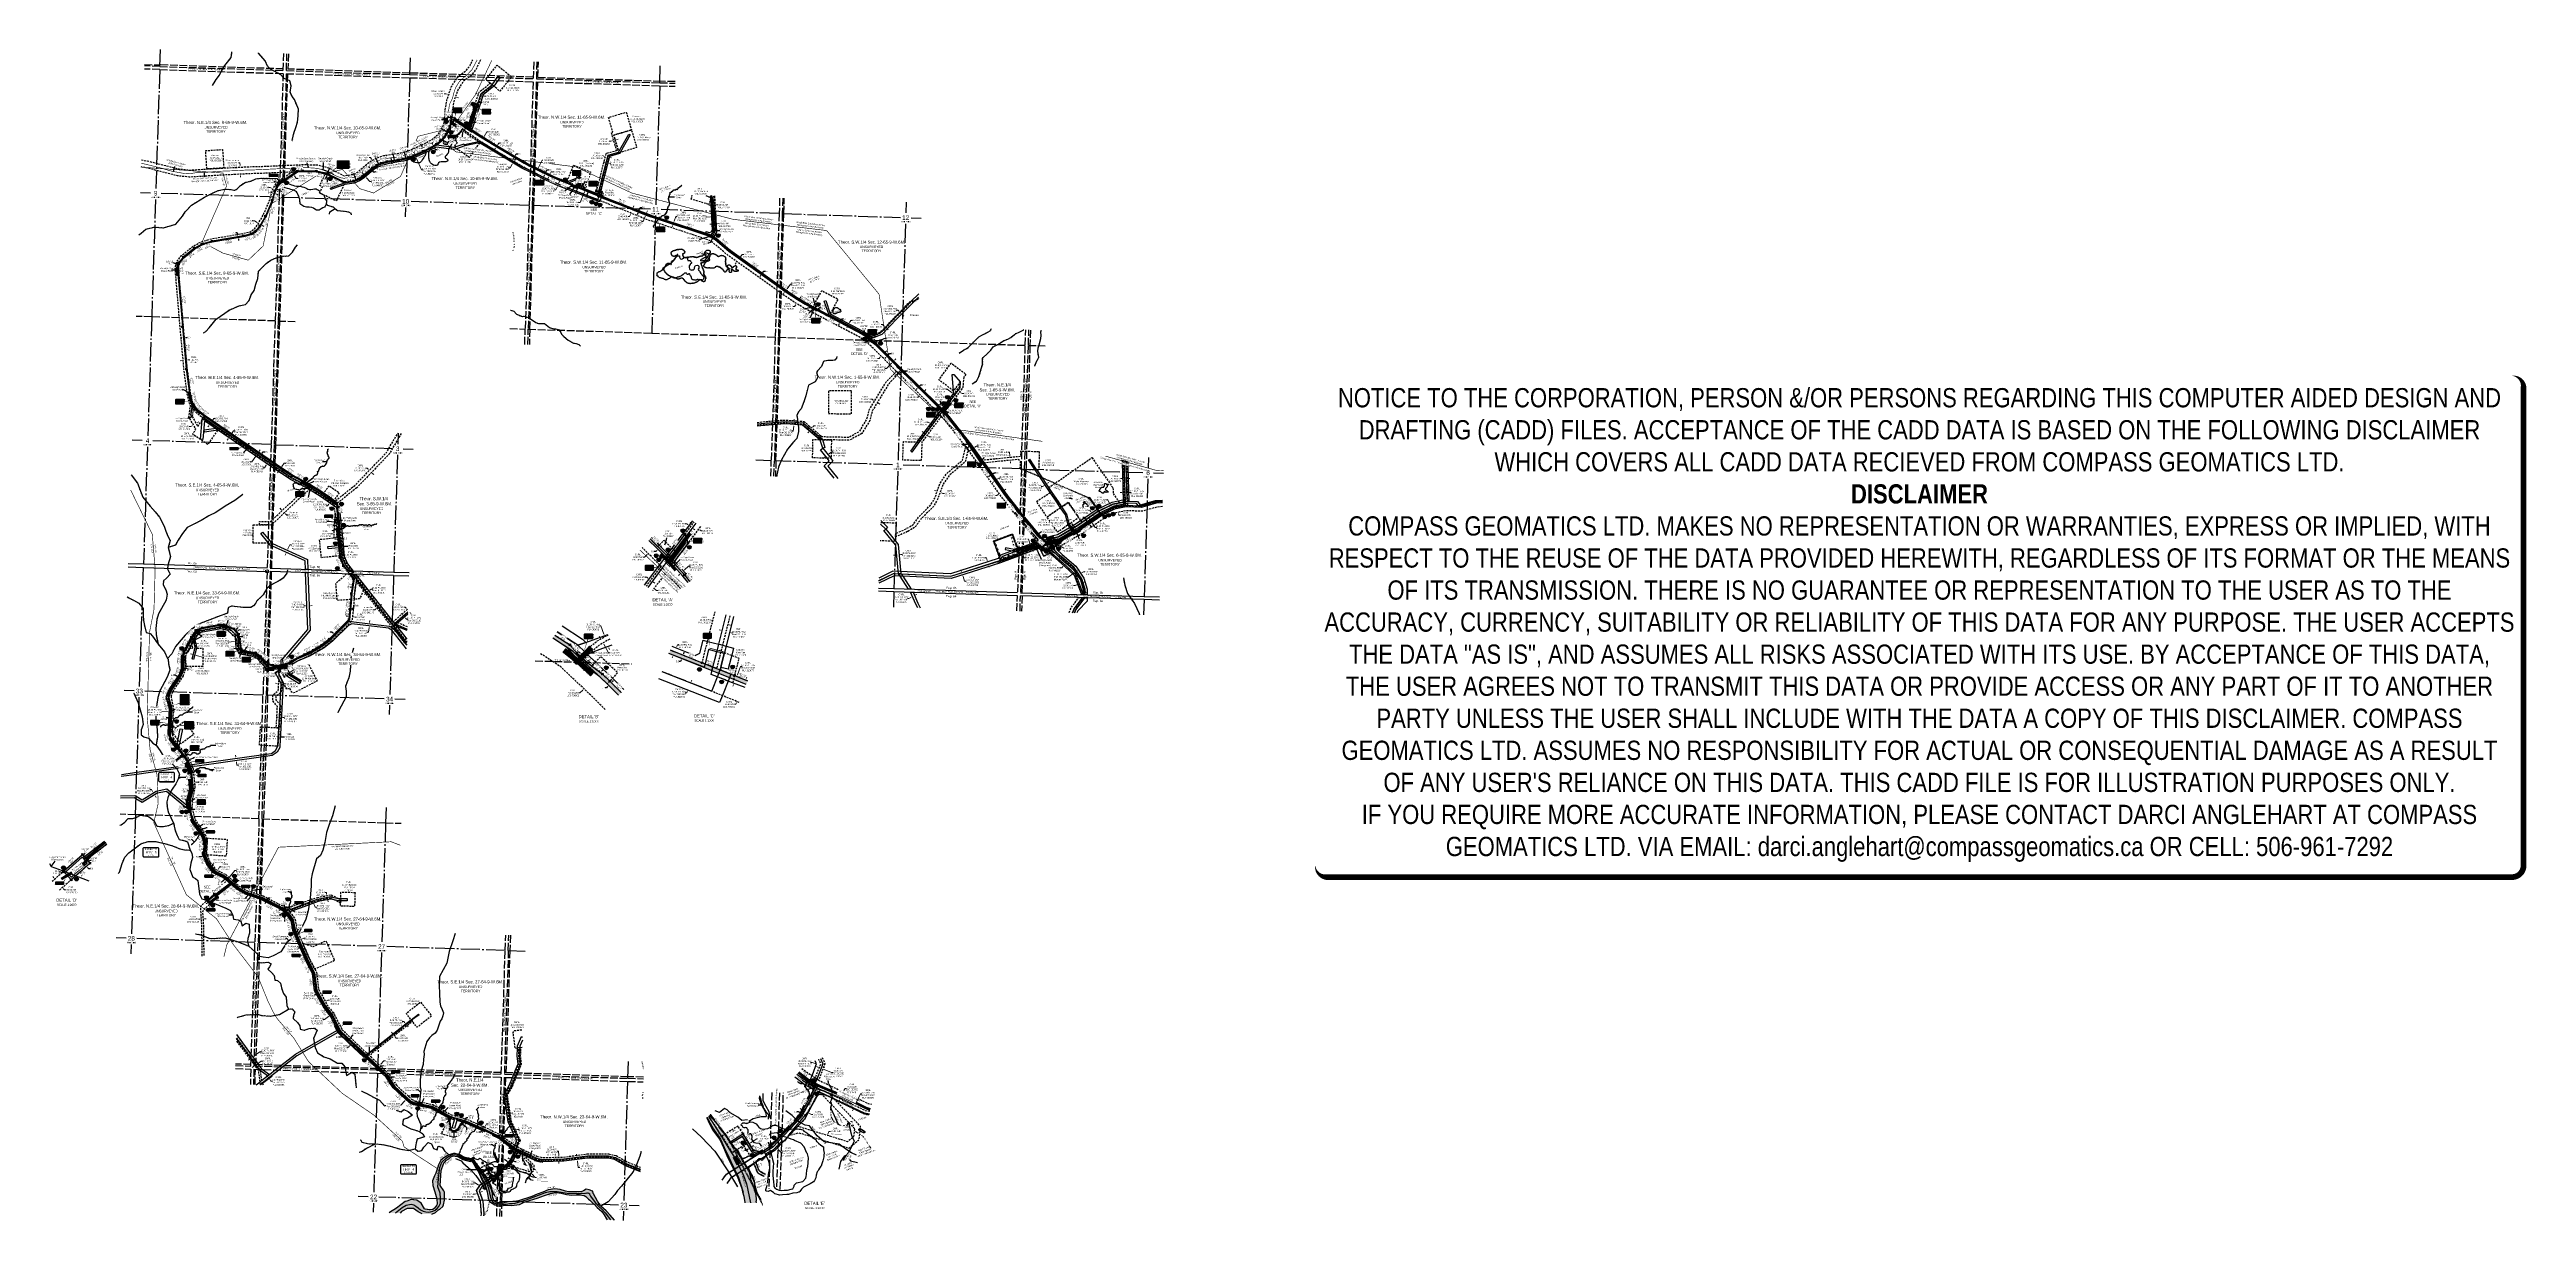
# Model space of a CAD drawing. Extents: x 350972 to 367082, y 6047220 to 6054831.
import ezdxf
from ezdxf.enums import TextEntityAlignment as Align

# ---------------------------------------------------------------- set-up
doc = ezdxf.new("R2010")
doc.units = 0
doc.header["$LTSCALE"] = 5
doc.header["$PDSIZE"] = 0.5
for name, pattern in [('0', [1, 1, 0]), ('CENTERLINEX3', [5, 2.5, -1, 0.5, -1]), ('DASHDOT2', [12.7, 6.35, -3.175, 0, -3.175]), ('foc-ACCESSROAD', [3.75, 2.5, -1.25]), ('foc-QUARTERLINE', [33, 25, -3, 2, -3]), ('foc-TIELINE', [1.875, 1.25, -0.625]), ('foc-TOPO', [1, 0.2, -0.8]), ('foc-TOPO-ephemeral', [6.25, 3.125, -0.625, 0.625, -0.625, 0.625, -0.625]), ('foc-TRAV', [1.875, 1.25, -0.625]), ('foc-UNSURVEYED', [12.5, 10, -2.5]), ('foc-WHEELTRACKS', [2, 0.4, -1.6]), ('UG_PIPE', [1.875, 1.25, -0.625])]:
    doc.linetypes.add(name, pattern=pattern)
doc.layers.get('Defpoints').update_dxf_attribs({"color": 9})
for name, color, linetype in [('10', 1, 'Continuous'), ('35', 37, 'Continuous'), ('9', 3, 'Continuous'), ('AS-FENCE', 48, 'foc-FENCE'), ('AS-PIPE-UG', 44, 'UG_PIPE'), ('AS-PIPE-UG-T', 44, 'Continuous'), ('AS-ROADS', 254, 'Continuous'), ('AS-UNDERLAY-H', 141, 'Continuous'), ('AS-WILDLIFE', 131, 'DASHDOT2'), ('AS-WILDLIFE-BLOCK', 131, 'Continuous'), ('C-AR', 13, 'foc-ACCESSROAD'), ('C-RW', 13, 'Continuous'), ('C-SYMBOL', 7, 'Continuous'), ('C-WS', 13, 'foc-ACCESSROAD'), ('CG-NOTES', 7, 'Continuous'), ('CTW', 7, 'Continuous'), ('D-TXT', 6, 'Continuous'), ('DAB_APPL', 7, 'Continuous'), ('DETAIL-T', 7, 'Continuous'), ('F-AR', 190, 'foc-ACCESSROAD'), ('F-RW', 190, 'Continuous'), ('F-WS', 190, 'foc-ACCESSROAD'), ('L-BD', 7, 'Continuous'), ('L-BD1', 253, 'Continuous'), ('L-MON', 1, 'Continuous'), ('L-QSEC', 8, 'foc-QUARTERLINE'), ('L-ROAD-T', 7, 'Continuous'), ('L-SEC', 7, 'Continuous'), ('L-SECLBL', 7, 'Continuous'), ('L-TIE', 7, 'foc-TIELINE'), ('L-UNS-T', 3, 'Continuous'), ('L-USEC', 7, 'foc-UNSURVEYED'), ('P-CROSSINGS', 250, 'Continuous'), ('P-PROPOSED', 10, 'Continuous'), ('P-PROPOSED-H', 21, 'Continuous'), ('P-TRAV', 4, 'foc-TRAV'), ('P-TXT', 4, 'Continuous'), ('T-BUSH', 110, '0'), ('T-BUSH-T', 110, 'Continuous'), ('T-CREEK', 160, 'Continuous'), ('T-DRAW', 143, 'foc-TOPO-ephemeral'), ('T-GENERAL', 48, 'foc-TOPO'), ('T-SLOPE', 48, 'Continuous'), ('T-VEGETATION CHANGE', 104, 'foc-TOPO'), ('T-WATER', 160, 'Continuous'), ('T-WATER-H', 133, 'Continuous'), ('T-WATER-P3', 160, 'foc-WHEELTRACKS'), ('T-WATER-T', 170, 'Continuous'), ('WETLAND', 143, 'Continuous'), ('WETLAND-T', 146, 'Continuous')]:
    doc.layers.add(name, color=color, linetype=linetype)
for name, color, linetype, lineweight in [('AS-GENERAL', 48, 'Continuous', 18), ('C-AR-T', 13, 'Continuous', 9), ('C-RW-T', 13, 'Continuous', 9), ('C-WS-T', 13, 'Continuous', 9), ('F-AR-T', 190, 'Continuous', 9), ('F-RW-T', 190, 'Continuous', 9), ('F-WS-T', 190, 'Continuous', 9), ('T-TEXT', 48, 'Continuous', 18)]:
    doc.layers.add(name, color=color, linetype=linetype, lineweight=lineweight)
doc.layers.add('AS-TRAPPER BOUNDARY', color=7, linetype='CENTERLINEX3', true_color=0xb85c00, transparency=0.6)
doc.layers.add('AS-TRAPPER-T', color=7, linetype='Continuous', true_color=0xc26100)
doc.layers.add('DISCLAIMER', color=7, linetype='Continuous', plot=False)
doc.styles.add('175L', font='ARIALN.TTF', dxfattribs={"height": 20})
doc.styles.add('240', font='ARIALN.TTF', dxfattribs={"height": 30})
doc.styles.add('80', font='ARIALN.TTF', dxfattribs={"height": 10})
doc.styles.add('80CG', font='ARIALN.TTF', dxfattribs={"height": 10})
doc.styles.add('80L', font='ARIALN.TTF', dxfattribs={"height": 10})
doc.styles.add('80LS', font='ARIALNI.TTF', dxfattribs={"height": 10})
doc.styles.add('Crossing', font='ARIALN.TTF', dxfattribs={"height": 10})
doc.styles.add('foc-LtypeFont', font='ARIALN.TTF', dxfattribs={"height": 7.35})
doc.styles.add('HRV', font='ARIALN.TTF', dxfattribs={"height": 3})
doc.styles.add('SIMPLEX', font='ARIALN.TTF')
doc.styles.get("Standard").update_dxf_attribs({"font": 'ARIALN.TTF'})
doc.linetypes.add('foc-FENCE', pattern='A,10,-1,["X",foc-LtypeFont,S=0.2,R=0,X=-0.625,Y=-0.75],-1.24', length=12.24)
doc.linetypes.add('foc-TOPO-flowdirection-NOLINE', pattern='A,0,[">",foc-LtypeFont,S=0.3,R=0,X=0,Y=-0.945],-20,[">",foc-LtypeFont,S=0.3,R=0,X=0,Y=-0.945],0', length=20)
doc.dimstyles.new('Compass 5 000', dxfattribs={"dimscale": 5, "dimtxt": 9, "dimasz": 2, "dimexe": 0.2, "dimexo": 0.0625, "dimgap": 0.5, "dimtad": 0, "dimtih": 1, "dimtoh": 1, "dimzin": 0, "dimdsep": 46, "dimtxsty": '80CG', "dimcen": 0.1, "dimse1": 1, "dimse2": 1, "dimclrd": 256, "dimclrt": 256, "dimaunit": 1, "dimadec": 4, "dimazin": 0, "dimtfac": 0.06, "dimtofl": 0, "dimtmove": 0, "dimatfit": 1, "dimfxl": 0.2, "dimtolj": 1, "dimtzin": 0, "dimlwd": -1, "dimarcsym": 0})

# ---------------------------------------------------------------- blocks, each defined once
blk = doc.blocks.new('*D416')
at = {"layer": 'C-AR-T', "transparency": 16777216}
for p, q in [((356736, 6051963), (356727, 6051966)), ((356774, 6051950), (356783, 6051946)), ((356783, 6051946), (356793, 6051946))]:
    blk.add_line(p, q, dxfattribs=at)
for points in [[(356737, 6051964), (356735, 6051961), (356745, 6051959)], [(356774, 6051951), (356773, 6051948), (356764, 6051953)]]:
    blk.add_solid(points, dxfattribs=at)
at = {"layer": 'Defpoints', "color": 0, "transparency": 16777216}
for p in [(356746, 6051962), (356764, 6051953), (356765, 6051955)]:
    blk.add_point(p, dxfattribs=at)
at = {"layer": 'C-AR-T', "transparency": 16777216, "insert": (356828, 6051946), "char_height": 10, "attachment_point": 5, "style": '80CG'}
blk.add_mtext('\\A1;CNRL\\P20.00 A/R\\PLOC 033385', dxfattribs=at)
blk = doc.blocks.new('*D417')
at = {"layer": 'C-AR-T', "transparency": 16777216}
for p, q in [((357134, 6051932), (357124, 6051932)), ((357142, 6051938), (357134, 6051932)), ((357183, 6051967), (357191, 6051973))]:
    blk.add_line(p, q, dxfattribs=at)
for points in [[(357141, 6051939), (357143, 6051937), (357150, 6051944)], [(357182, 6051969), (357184, 6051966), (357175, 6051962)]]:
    blk.add_solid(points, dxfattribs=at)
at = {"layer": 'Defpoints', "color": 0, "transparency": 16777216}
for p in [(357135, 6051966), (357150, 6051944), (357159, 6051984)]:
    blk.add_point(p, dxfattribs=at)
at = {"layer": 'C-AR-T', "transparency": 16777216, "insert": (357090, 6051932), "char_height": 10, "attachment_point": 5, "style": '80CG'}
blk.add_mtext('\\A1;CNRL\\P30.48 A/R\\PLOC 790602', dxfattribs=at)
blk = doc.blocks.new('*D418')
at = {"layer": 'C-RW-T', "transparency": 16777216}
for p, q in [((357113, 6052022), (357105, 6052017)), ((357138, 6052040), (357146, 6052046)), ((357146, 6052046), (357156, 6052046))]:
    blk.add_line(p, q, dxfattribs=at)
for points in [[(357112, 6052024), (357114, 6052021), (357122, 6052028)], [(357137, 6052041), (357139, 6052038), (357130, 6052034)]]:
    blk.add_solid(points, dxfattribs=at)
at = {"layer": 'Defpoints', "color": 0, "transparency": 16777216}
for p in [(357127, 6052021), (357130, 6052034), (357135, 6052027)]:
    blk.add_point(p, dxfattribs=at)
at = {"layer": 'C-RW-T', "transparency": 16777216, "insert": (357195, 6052046), "char_height": 10, "attachment_point": 5, "style": '80CG'}
blk.add_mtext('\\A1;CNRL\\P10.00 P/L R/W\\PPlan 022 2188\\PPLA 010077', dxfattribs=at)
blk = doc.blocks.new('*D419')
at = {"layer": 'C-RW-T', "transparency": 16777216}
for p, q in [((356903, 6051440), (356900, 6051450)), ((356914, 6051407), (356924, 6051375)), ((356924, 6051375), (356934, 6051375))]:
    blk.add_line(p, q, dxfattribs=at)
for points in [[(356905, 6051441), (356901, 6051440), (356906, 6051431)], [(356915, 6051407), (356912, 6051406), (356911, 6051416)]]:
    blk.add_solid(points, dxfattribs=at)
at = {"layer": 'Defpoints', "color": 0, "transparency": 16777216}
for p in [(356911, 6051416), (356986, 6051456), (356991, 6051442)]:
    blk.add_point(p, dxfattribs=at)
at = {"layer": 'C-RW-T', "transparency": 16777216, "insert": (356973, 6051375), "char_height": 10, "attachment_point": 5, "style": '80CG'}
blk.add_mtext('\\A1;CNRL\\P15.00 P/L R/W\\PPlan 022 2073\\PPLA 002731', dxfattribs=at)
blk = doc.blocks.new('*D420')
at = {"layer": 'C-RW-T', "transparency": 16777216}
for p, q in [((356472, 6051544), (356462, 6051544)), ((356507, 6051548), (356520, 6051549))]:
    blk.add_line(p, q, dxfattribs=at)
for points in [[(356472, 6051546), (356473, 6051543), (356482, 6051545)], [(356507, 6051549), (356507, 6051546), (356497, 6051547)]]:
    blk.add_solid(points, dxfattribs=at)
at = {"layer": 'Defpoints', "color": 0, "transparency": 16777216}
for p in [(356483, 6051536), (356497, 6051547), (356498, 6051537)]:
    blk.add_point(p, dxfattribs=at)
at = {"layer": 'C-RW-T', "transparency": 16777216, "insert": (356559, 6051549), "char_height": 10, "attachment_point": 5, "style": '80CG'}
blk.add_mtext('\\A1;CNRL\\P15.00 P/L R/W\\PPlan 042 4255\\PPLA 041112', dxfattribs=at)
blk = doc.blocks.new('*D421')
at = {"layer": 'C-RW-T', "transparency": 16777216}
for p, q in [((356562, 6051264), (356552, 6051264)), ((356573, 6051270), (356562, 6051264)), ((356604, 6051286), (356613, 6051290))]:
    blk.add_line(p, q, dxfattribs=at)
for points in [[(356572, 6051271), (356574, 6051268), (356582, 6051274)], [(356603, 6051287), (356605, 6051284), (356595, 6051281)]]:
    blk.add_solid(points, dxfattribs=at)
at = {"layer": 'Defpoints', "color": 0, "transparency": 16777216}
for p in [(356582, 6051274), (356590, 6051257), (356604, 6051264)]:
    blk.add_point(p, dxfattribs=at)
at = {"layer": 'C-RW-T', "transparency": 16777216, "insert": (356513, 6051264), "char_height": 10, "attachment_point": 5, "style": '80CG'}
blk.add_mtext('\\A1;CNRL\\P15.00 P/L R/W\\PPlan 082 1683\\PPLA 051171', dxfattribs=at)
blk = doc.blocks.new('*D422')
at = {"layer": 'C-RW-T', "transparency": 16777216}
for p, q in [((357065, 6051528), (357055, 6051528)), ((357071, 6051509), (357065, 6051528)), ((357081, 6051476), (357084, 6051466))]:
    blk.add_line(p, q, dxfattribs=at)
for points in [[(357072, 6051510), (357069, 6051509), (357074, 6051500)], [(357083, 6051476), (357080, 6051475), (357078, 6051485)]]:
    blk.add_solid(points, dxfattribs=at)
at = {"layer": 'Defpoints', "color": 0, "transparency": 16777216}
for p in [(356925, 6051452), (356930, 6051438), (357074, 6051500)]:
    blk.add_point(p, dxfattribs=at)
at = {"layer": 'C-RW-T', "transparency": 16777216, "insert": (357016, 6051528), "char_height": 10, "attachment_point": 5, "style": '80CG'}
blk.add_mtext('\\A1;CNRL\\P15.00 P/L R/W\\PPLA 250325', dxfattribs=at)
blk = doc.blocks.new('*D423')
at = {"layer": 'C-AR-T', "transparency": 16777216}
for p, q in [((357948, 6052042), (357937, 6052042)), ((357988, 6052043), (357998, 6052044))]:
    blk.add_line(p, q, dxfattribs=at)
for points in [[(357948, 6052044), (357948, 6052041), (357958, 6052042)], [(357988, 6052045), (357988, 6052042), (357978, 6052043)]]:
    blk.add_solid(points, dxfattribs=at)
at = {"layer": 'Defpoints', "color": 0, "transparency": 16777216}
for p in [(357958, 6052042), (357959, 6052000), (357979, 6052001)]:
    blk.add_point(p, dxfattribs=at)
at = {"layer": 'C-AR-T', "transparency": 16777216, "insert": (357903, 6052042), "char_height": 10, "attachment_point": 5, "style": '80CG'}
blk.add_mtext('\\A1;CNRL\\P20.00 A/R\\PLOC 022776', dxfattribs=at)
blk = doc.blocks.new('*D424')
at = {"layer": 'C-AR-T', "transparency": 16777216}
for p, q in [((357642, 6051348), (357632, 6051348)), ((357659, 6051354), (357642, 6051348)), ((357697, 6051368), (357706, 6051372))]:
    blk.add_line(p, q, dxfattribs=at)
for points in [[(357659, 6051356), (357660, 6051353), (357669, 6051358)], [(357696, 6051370), (357697, 6051367), (357687, 6051365)]]:
    blk.add_solid(points, dxfattribs=at)
at = {"layer": 'Defpoints', "color": 0, "transparency": 16777216}
for p in [(357661, 6051377), (357680, 6051384), (357669, 6051358)]:
    blk.add_point(p, dxfattribs=at)
at = {"layer": 'C-AR-T', "transparency": 16777216, "insert": (357598, 6051348), "char_height": 10, "attachment_point": 5, "style": '80CG'}
blk.add_mtext('\\A1;CNRL\\P20.00 A/R\\PLOC 051732', dxfattribs=at)
blk = doc.blocks.new('*D425')
at = {"layer": 'C-RW-T', "transparency": 16777216}
for p, q in [((357946, 6051951), (357936, 6051951)), ((357976, 6051952), (358006, 6051953))]:
    blk.add_line(p, q, dxfattribs=at)
for points in [[(357946, 6051953), (357946, 6051950), (357956, 6051952)], [(357976, 6051954), (357976, 6051951), (357966, 6051952)]]:
    blk.add_solid(points, dxfattribs=at)
at = {"layer": 'Defpoints', "color": 0, "transparency": 16777216}
for p in [(357956, 6051957), (357956, 6051952), (357966, 6051957)]:
    blk.add_point(p, dxfattribs=at)
at = {"layer": 'C-RW-T', "transparency": 16777216, "insert": (358045, 6051953), "char_height": 10, "attachment_point": 5, "style": '80CG'}
blk.add_mtext('\\A1;CNRL\\P12.00 P/L R/W\\PPlan 062 8361\\PPLA 031402', dxfattribs=at)
blk = doc.blocks.new('*D426')
at = {"layer": 'C-RW-T', "transparency": 16777216}
for p, q in [((357739, 6051775), (357733, 6051784)), ((357756, 6051751), (357773, 6051725)), ((357773, 6051725), (357783, 6051725))]:
    blk.add_line(p, q, dxfattribs=at)
for points in [[(357740, 6051776), (357737, 6051775), (357744, 6051767)], [(357757, 6051752), (357754, 6051750), (357750, 6051759)]]:
    blk.add_solid(points, dxfattribs=at)
at = {"layer": 'Defpoints', "color": 0, "transparency": 16777216}
for p in [(357750, 6051759), (357773, 6051787), (357778, 6051779)]:
    blk.add_point(p, dxfattribs=at)
at = {"layer": 'C-RW-T', "transparency": 16777216, "insert": (357822, 6051725), "char_height": 10, "attachment_point": 5, "style": '80CG'}
blk.add_mtext('\\A1;CNRL\\P10.00 P/L R/W\\PPlan 022 2073\\PPLA 002731', dxfattribs=at)
blk = doc.blocks.new('*D427')
at = {"layer": 'C-RW-T', "transparency": 16777216}
for p, q in [((357579, 6051767), (357563, 6051763)), ((357607, 6051774), (357617, 6051776))]:
    blk.add_line(p, q, dxfattribs=at)
for points in [[(357579, 6051769), (357580, 6051765), (357589, 6051769)], [(357607, 6051776), (357608, 6051772), (357598, 6051772)]]:
    blk.add_solid(points, dxfattribs=at)
at = {"layer": 'C-RW-T', "transparency": 16777216, "insert": (357524, 6051763), "char_height": 10, "attachment_point": 5, "style": '80CG', "bg_fill": 3, "box_fill_scale": 1.1, "bg_fill_color": 256, "bg_fill_true_color": 13158600, "bg_fill_transparency": 0}
blk.add_mtext('\\A1;CNRL\\P9.00 P/L R/W\\PPlan 082 1830\\PPLA 032367', dxfattribs=at)
at = {"layer": 'Defpoints', "color": 0, "transparency": 16777216}
for p in [(357587, 6051779), (357595, 6051782), (357598, 6051772)]:
    blk.add_point(p, dxfattribs=at)
blk = doc.blocks.new('*D428')
at = {"layer": 'C-RW-T', "transparency": 16777216}
for p, q in [((357659, 6051412), (357651, 6051406)), ((357688, 6051431), (357696, 6051437)), ((357696, 6051437), (357706, 6051437))]:
    blk.add_line(p, q, dxfattribs=at)
for points in [[(357658, 6051413), (357660, 6051410), (357667, 6051417)], [(357687, 6051433), (357689, 6051430), (357680, 6051426)]]:
    blk.add_solid(points, dxfattribs=at)
at = {"layer": 'Defpoints', "color": 0, "transparency": 16777216}
for p in [(357643, 6051454), (357655, 6051463), (357680, 6051426)]:
    blk.add_point(p, dxfattribs=at)
at = {"layer": 'C-RW-T', "transparency": 16777216, "insert": (357745, 6051437), "char_height": 10, "attachment_point": 5, "style": '80CG'}
blk.add_mtext('\\A1;CNRL\\P15.00 P/L R/W\\PPLA 200483', dxfattribs=at)
blk = doc.blocks.new('*D429')
at = {"layer": 'C-RW-T', "transparency": 16777216}
for p, q in [((357856, 6051904), (357846, 6051904)), ((357869, 6051877), (357856, 6051904)), ((357883, 6051847), (357888, 6051838))]:
    blk.add_line(p, q, dxfattribs=at)
for points in [[(357871, 6051877), (357868, 6051876), (357873, 6051868)], [(357885, 6051847), (357882, 6051846), (357879, 6051856)]]:
    blk.add_solid(points, dxfattribs=at)
at = {"layer": 'Defpoints', "color": 0, "transparency": 16777216}
for p in [(357858, 6051860), (357873, 6051868), (357864, 6051848)]:
    blk.add_point(p, dxfattribs=at)
at = {"layer": 'C-RW-T', "transparency": 16777216, "insert": (357807, 6051904), "char_height": 10, "attachment_point": 5, "style": '80CG'}
blk.add_mtext('\\A1;CNRL\\P13.00 P/L R/W\\PPLA 112056', dxfattribs=at)
blk = doc.blocks.new('*D430')
at = {"layer": 'C-RW-T', "transparency": 16777216}
for p, q in [((357463, 6052012), (357471, 6052017)), ((357431, 6051991), (357421, 6051991)), ((357440, 6051996), (357431, 6051991))]:
    blk.add_line(p, q, dxfattribs=at)
for points in [[(357439, 6051997), (357441, 6051995), (357448, 6052002)], [(357462, 6052013), (357464, 6052010), (357455, 6052006)]]:
    blk.add_solid(points, dxfattribs=at)
at = {"layer": 'Defpoints', "color": 0, "transparency": 16777216}
for p in [(357433, 6052024), (357439, 6052029), (357455, 6052006)]:
    blk.add_point(p, dxfattribs=at)
at = {"layer": 'C-RW-T', "transparency": 16777216, "insert": (357383, 6051991), "char_height": 10, "attachment_point": 5, "style": '80CG'}
blk.add_mtext('\\A1;CNRL\\P8.00 P/L R/W\\PPlan 082 0159\\PPLA 070038', dxfattribs=at)
blk = doc.blocks.new('*D431')
at = {"layer": 'C-RW-T', "transparency": 16777216}
for p, q in [((356012, 6052180), (356004, 6052174)), ((356042, 6052204), (356058, 6052216)), ((356058, 6052216), (356068, 6052216))]:
    blk.add_line(p, q, dxfattribs=at)
for points in [[(356011, 6052182), (356013, 6052179), (356020, 6052187)], [(356041, 6052205), (356043, 6052203), (356034, 6052198)]]:
    blk.add_solid(points, dxfattribs=at)
at = {"layer": 'Defpoints', "color": 0, "transparency": 16777216}
for p in [(356015, 6052193), (356030, 6052204), (356034, 6052198)]:
    blk.add_point(p, dxfattribs=at)
at = {"layer": 'C-RW-T', "transparency": 16777216, "insert": (356107, 6052216), "char_height": 10, "attachment_point": 5, "style": '80CG'}
blk.add_mtext('\\A1;CNRL\\P18.00 P/L R/W\\PPlan 082 1993\\PPLA 044499', dxfattribs=at)
blk = doc.blocks.new('*D432')
at = {"layer": 'C-AR-T', "transparency": 16777216}
for p, q in [((355277, 6053697), (355267, 6053697)), ((355317, 6053699), (355327, 6053700))]:
    blk.add_line(p, q, dxfattribs=at)
for points in [[(355277, 6053699), (355277, 6053696), (355287, 6053698)], [(355317, 6053701), (355317, 6053698), (355307, 6053699)]]:
    blk.add_solid(points, dxfattribs=at)
at = {"layer": 'Defpoints', "color": 0, "transparency": 16777216}
for p in [(355288, 6053686), (355307, 6053699), (355308, 6053687)]:
    blk.add_point(p, dxfattribs=at)
at = {"layer": 'C-AR-T', "transparency": 16777216, "insert": (355361, 6053700), "char_height": 10, "attachment_point": 5, "style": '80CG'}
blk.add_mtext('\\A1;CNRL\\P20.00 A/R\\PMSL 043799', dxfattribs=at)
blk = doc.blocks.new('*D433')
at = {"layer": 'C-AR-T', "transparency": 16777216}
for p, q in [((355467, 6053485), (355477, 6053500)), ((355477, 6053500), (355487, 6053500)), ((355437, 6053444), (355431, 6053436))]:
    blk.add_line(p, q, dxfattribs=at)
for points in [[(355465, 6053486), (355468, 6053484), (355461, 6053477)], [(355436, 6053445), (355439, 6053443), (355443, 6053452)]]:
    blk.add_solid(points, dxfattribs=at)
at = {"layer": 'Defpoints', "color": 0, "transparency": 16777216}
for p in [(355460, 6053477), (355443, 6053453), (355443, 6053452)]:
    blk.add_point(p, dxfattribs=at)
at = {"layer": 'C-AR-T', "transparency": 16777216, "insert": (355521, 6053500), "char_height": 10, "attachment_point": 5, "style": '80CG'}
blk.add_mtext('\\A1;CNRL\\P30.48 A/R\\PLOC 790602', dxfattribs=at)
blk = doc.blocks.new('*D434')
at = {"layer": 'C-RW-T', "transparency": 16777216}
for p, q in [((355025, 6053687), (355022, 6053678)), ((355034, 6053716), (355045, 6053747)), ((355045, 6053747), (355055, 6053747))]:
    blk.add_line(p, q, dxfattribs=at)
for points in [[(355023, 6053688), (355027, 6053687), (355028, 6053697)], [(355033, 6053716), (355036, 6053715), (355031, 6053706)]]:
    blk.add_solid(points, dxfattribs=at)
at = {"layer": 'Defpoints', "color": 0, "transparency": 16777216}
for p in [(355029, 6053696), (355031, 6053706), (355033, 6053706)]:
    blk.add_point(p, dxfattribs=at)
at = {"layer": 'C-RW-T', "transparency": 16777216, "insert": (355094, 6053747), "char_height": 10, "attachment_point": 5, "style": '80CG'}
blk.add_mtext('\\A1;CNRL\\P10.00 P/L R/W\\PPlan 022 2188\\PPLA 010077', dxfattribs=at)
blk = doc.blocks.new('*D435')
at = {"layer": 'C-RW-T', "transparency": 16777216}
for p, q in [((355270, 6053744), (355240, 6053742)), ((355299, 6053745), (355309, 6053746))]:
    blk.add_line(p, q, dxfattribs=at)
for points in [[(355269, 6053745), (355270, 6053742), (355280, 6053744)], [(355299, 6053747), (355300, 6053744), (355289, 6053745)]]:
    blk.add_solid(points, dxfattribs=at)
at = {"layer": 'Defpoints', "color": 0, "transparency": 16777216}
for p in [(355280, 6053744), (355280, 6053733), (355290, 6053733)]:
    blk.add_point(p, dxfattribs=at)
at = {"layer": 'C-RW-T', "transparency": 16777216, "insert": (355201, 6053742), "char_height": 10, "attachment_point": 5, "style": '80CG'}
blk.add_mtext('\\A1;CNRL\\P10.00 P/L R/W\\PPlan 082 0802\\PPLA 050490', dxfattribs=at)
blk = doc.blocks.new('L-SECLBL')
at = {"layer": '9', "color": 7}
for p, q in [((-5, -28), (-12, -28)), ((21, -28), (13, -28))]:
    blk.add_line(p, q, dxfattribs=at)
at = {"layer": '10', "color": 2, "style": 'SIMPLEX'}
blk.add_attdef('SEC', text='', height=30, dxfattribs=at).set_placement((0, 0), align=Align.MIDDLE)
at = {"layer": '10', "color": 5, "style": '80L'}
blk.add_attdef('TWP', text='', height=9.5, dxfattribs=at).set_placement((-14, -27), align=Align.MIDDLE_RIGHT)
blk.add_attdef('RGE', text='', height=9.5, dxfattribs=at).set_placement((4, -27), align=Align.MIDDLE_CENTER)
blk.add_attdef('MER', text='', height=9.5, dxfattribs=at).set_placement((23, -27), align=Align.MIDDLE_LEFT)
blk = doc.blocks.new('*D436')
at = {"layer": 'C-AR-T', "transparency": 16777216}
for p, q in [((356390, 6053045), (356380, 6053045)), ((356401, 6053034), (356390, 6053045)), ((356420, 6053016), (356427, 6053010))]:
    blk.add_line(p, q, dxfattribs=at)
for points in [[(356402, 6053036), (356400, 6053033), (356408, 6053027)], [(356421, 6053018), (356419, 6053015), (356413, 6053023)]]:
    blk.add_solid(points, dxfattribs=at)
at = {"layer": 'Defpoints', "color": 0, "transparency": 16777216}
for p in [(356408, 6053027), (356441, 6053062), (356445, 6053058)]:
    blk.add_point(p, dxfattribs=at)
at = {"layer": 'C-AR-T', "transparency": 16777216, "insert": (356346, 6053045), "char_height": 10, "attachment_point": 5, "style": '80CG'}
blk.add_mtext('\\A1;CNRL\\P6.00 A/R\\PLOC 100176', dxfattribs=at)
blk = doc.blocks.new('*D437')
at = {"layer": 'C-AR-T', "transparency": 16777216}
for p, q in [((355818, 6053162), (355808, 6053162)), ((355825, 6053172), (355818, 6053162)), ((355853, 6053214), (355858, 6053222))]:
    blk.add_line(p, q, dxfattribs=at)
for points in [[(355823, 6053173), (355826, 6053171), (355830, 6053180)], [(355851, 6053215), (355854, 6053213), (355847, 6053206)]]:
    blk.add_solid(points, dxfattribs=at)
at = {"layer": 'Defpoints', "color": 0, "transparency": 16777216}
for p in [(355804, 6053197), (355821, 6053223), (355830, 6053180)]:
    blk.add_point(p, dxfattribs=at)
at = {"layer": 'C-AR-T', "transparency": 16777216, "insert": (355774, 6053162), "char_height": 10, "attachment_point": 5, "style": '80CG'}
blk.add_mtext('\\A1;CNRL\\P30.48 A/R\\PLOC 790602', dxfattribs=at)
blk = doc.blocks.new('*D438')
at = {"layer": 'C-RW-T', "transparency": 16777216}
for p, q in [((355769, 6053276), (355791, 6053307)), ((355791, 6053307), (355801, 6053307)), ((355751, 6053252), (355745, 6053243))]:
    blk.add_line(p, q, dxfattribs=at)
for points in [[(355750, 6053252), (355752, 6053251), (355757, 6053260)], [(355767, 6053277), (355770, 6053275), (355763, 6053268)]]:
    blk.add_solid(points, dxfattribs=at)
at = {"layer": 'Defpoints', "color": 0, "transparency": 16777216}
for p in [(355761, 6053257), (355763, 6053268), (355767, 6053265)]:
    blk.add_point(p, dxfattribs=at)
at = {"layer": 'C-RW-T', "transparency": 16777216, "insert": (355840, 6053307), "char_height": 10, "attachment_point": 5, "style": '80CG'}
blk.add_mtext('\\A1;CNRL\\P10.00 P/L R/W\\PPlan 022 2188\\PPLA 010077', dxfattribs=at)
blk = doc.blocks.new('*D439')
at = {"layer": 'C-RW-T', "transparency": 16777216}
for p, q in [((356163, 6053031), (356158, 6053022)), ((356176, 6053058), (356183, 6053071)), ((356183, 6053071), (356193, 6053071))]:
    blk.add_line(p, q, dxfattribs=at)
for points in [[(356161, 6053032), (356164, 6053031), (356167, 6053040)], [(356175, 6053059), (356178, 6053057), (356172, 6053049)]]:
    blk.add_solid(points, dxfattribs=at)
at = {"layer": 'Defpoints', "color": 0, "transparency": 16777216}
for p in [(356172, 6053049), (356181, 6053033), (356186, 6053042)]:
    blk.add_point(p, dxfattribs=at)
at = {"layer": 'C-RW-T', "transparency": 16777216, "insert": (356232, 6053071), "char_height": 10, "attachment_point": 5, "style": '80CG'}
blk.add_mtext('\\A1;CNRL\\P10.00 P/L R/W\\PPLA 091174', dxfattribs=at)
blk = doc.blocks.new('*D440')
at = {"layer": 'C-RW-T', "transparency": 16777216}
for p, q in [((356489, 6053138), (356479, 6053138)), ((356496, 6053131), (356489, 6053138)), ((356521, 6053106), (356528, 6053099))]:
    blk.add_line(p, q, dxfattribs=at)
for points in [[(356497, 6053132), (356495, 6053130), (356503, 6053124)], [(356522, 6053107), (356520, 6053105), (356514, 6053113)]]:
    blk.add_solid(points, dxfattribs=at)
at = {"layer": 'Defpoints', "color": 0, "transparency": 16777216}
for p in [(356486, 6053107), (356497, 6053096), (356503, 6053124)]:
    blk.add_point(p, dxfattribs=at)
at = {"layer": 'C-RW-T', "transparency": 16777216, "insert": (356440, 6053138), "char_height": 10, "attachment_point": 5, "style": '80CG'}
blk.add_mtext('\\A1;CNRL\\P15.00 P/L R/W\\PPlan 082 1597\\PPLA 050662', dxfattribs=at)
blk = doc.blocks.new('*D441')
at = {"layer": 'C-RW-T', "transparency": 16777216}
for p, q in [((357739, 6051836), (357729, 6051836)), ((357744, 6051828), (357739, 6051836)), ((357764, 6051799), (357770, 6051791))]:
    blk.add_line(p, q, dxfattribs=at)
for points in [[(357746, 6051829), (357743, 6051827), (357750, 6051820)], [(357766, 6051800), (357763, 6051798), (357759, 6051807)]]:
    blk.add_solid(points, dxfattribs=at)
at = {"layer": 'C-RW-T', "transparency": 16777216, "insert": (357690, 6051836), "char_height": 10, "attachment_point": 5, "style": '80CG', "bg_fill": 3, "box_fill_scale": 1.1, "bg_fill_color": 256, "bg_fill_true_color": 13158600, "bg_fill_transparency": 0}
blk.add_mtext('\\A1;CNRL\\P15.00 P/L R/W\\PPLA 250004', dxfattribs=at)
at = {"layer": 'Defpoints', "color": 0, "transparency": 16777216}
for p in [(357750, 6051820), (357766, 6051831), (357775, 6051819)]:
    blk.add_point(p, dxfattribs=at)
blk = doc.blocks.new('*D442')
at = {"layer": 'C-AR-T', "transparency": 16777216}
for p, q in [((356656, 6052343), (356648, 6052349)), ((356688, 6052319), (356696, 6052313)), ((356696, 6052313), (356706, 6052313))]:
    blk.add_line(p, q, dxfattribs=at)
for points in [[(356657, 6052344), (356655, 6052341), (356664, 6052337)], [(356689, 6052320), (356687, 6052318), (356680, 6052325)]]:
    blk.add_solid(points, dxfattribs=at)
at = {"layer": 'Defpoints', "color": 0, "transparency": 16777216}
for p in [(356708, 6052395), (356724, 6052383), (356680, 6052325)]:
    blk.add_point(p, dxfattribs=at)
at = {"layer": 'C-AR-T', "transparency": 16777216, "insert": (356740, 6052313), "char_height": 10, "attachment_point": 5, "style": '80CG'}
blk.add_mtext('\\A1;CNRL\\P20.00 A/R\\PMSL 091194', dxfattribs=at)
blk = doc.blocks.new('*D443')
at = {"layer": 'C-RW-T', "transparency": 16777216}
for p, q in [((356687, 6052410), (356677, 6052410)), ((356695, 6052404), (356687, 6052410)), ((356719, 6052386), (356727, 6052380))]:
    blk.add_line(p, q, dxfattribs=at)
for points in [[(356696, 6052405), (356694, 6052403), (356703, 6052398)], [(356720, 6052387), (356718, 6052385), (356711, 6052392)]]:
    blk.add_solid(points, dxfattribs=at)
at = {"layer": 'Defpoints', "color": 0, "transparency": 16777216}
for p in [(356692, 6052383), (356700, 6052377), (356703, 6052398)]:
    blk.add_point(p, dxfattribs=at)
at = {"layer": 'C-RW-T', "transparency": 16777216, "insert": (356638, 6052410), "char_height": 10, "attachment_point": 5, "style": '80CG'}
blk.add_mtext('\\A1;CNRL\\P10.00 P/L R/W\\PPLA 091194', dxfattribs=at)
blk = doc.blocks.new('*D444')
at = {"layer": 'C-AR-T', "transparency": 16777216}
for p, q in [((356868, 6052625), (356860, 6052631)), ((356900, 6052601), (356908, 6052595)), ((356908, 6052595), (356918, 6052595))]:
    blk.add_line(p, q, dxfattribs=at)
for points in [[(356869, 6052627), (356867, 6052624), (356876, 6052619)], [(356901, 6052603), (356899, 6052600), (356892, 6052607)]]:
    blk.add_solid(points, dxfattribs=at)
at = {"layer": 'Defpoints', "color": 0, "transparency": 16777216}
for p in [(356827, 6052555), (356843, 6052543), (356892, 6052607)]:
    blk.add_point(p, dxfattribs=at)
at = {"layer": 'C-AR-T', "transparency": 16777216, "insert": (356952, 6052595), "char_height": 10, "attachment_point": 5, "style": '80CG'}
blk.add_mtext('\\A1;CNRL\\P20.00 A/R\\PMSL 091192', dxfattribs=at)
blk = doc.blocks.new('*D445')
at = {"layer": 'C-AR-T', "transparency": 16777216}
for p, q in [((356367, 6052824), (356357, 6052824)), ((356374, 6052831), (356367, 6052824)), ((356410, 6052867), (356417, 6052874))]:
    blk.add_line(p, q, dxfattribs=at)
for points in [[(356373, 6052832), (356375, 6052830), (356381, 6052838)], [(356408, 6052868), (356411, 6052866), (356402, 6052860)]]:
    blk.add_solid(points, dxfattribs=at)
at = {"layer": 'Defpoints', "color": 0, "transparency": 16777216}
for p in [(356376, 6052843), (356381, 6052838), (356398, 6052865)]:
    blk.add_point(p, dxfattribs=at)
at = {"layer": 'C-AR-T', "transparency": 16777216, "insert": (356323, 6052824), "char_height": 10, "attachment_point": 5, "style": '80CG'}
blk.add_mtext('\\A1;CNRL\\P30.48 A/R\\PLOC 790602', dxfattribs=at)
blk = doc.blocks.new('*D446')
at = {"layer": 'C-AR-T', "transparency": 16777216}
for p, q in [((356622, 6052571), (356612, 6052571)), ((356629, 6052578), (356622, 6052571)), ((356665, 6052614), (356672, 6052621))]:
    blk.add_line(p, q, dxfattribs=at)
for points in [[(356628, 6052579), (356630, 6052577), (356636, 6052585)], [(356664, 6052615), (356666, 6052613), (356658, 6052607)]]:
    blk.add_solid(points, dxfattribs=at)
at = {"layer": 'Defpoints', "color": 0, "transparency": 16777216}
for p in [(356635, 6052587), (356636, 6052585), (356656, 6052608)]:
    blk.add_point(p, dxfattribs=at)
at = {"layer": 'C-AR-T', "transparency": 16777216, "insert": (356578, 6052571), "char_height": 10, "attachment_point": 5, "style": '80CG'}
blk.add_mtext('\\A1;CNRL\\P30.48 A/R\\PLOC 790602', dxfattribs=at)
blk = doc.blocks.new('*D447')
at = {"layer": 'C-RW-T', "transparency": 16777216}
for p, q in [((356966, 6052229), (356958, 6052223)), ((356991, 6052246), (357001, 6052254)), ((357001, 6052254), (357011, 6052254))]:
    blk.add_line(p, q, dxfattribs=at)
for points in [[(356965, 6052230), (356967, 6052228), (356975, 6052235)], [(356990, 6052248), (356992, 6052245), (356983, 6052240)]]:
    blk.add_solid(points, dxfattribs=at)
at = {"layer": 'Defpoints', "color": 0, "transparency": 16777216}
for p in [(356962, 6052252), (356970, 6052258), (356983, 6052240)]:
    blk.add_point(p, dxfattribs=at)
at = {"layer": 'C-RW-T', "transparency": 16777216, "insert": (357050, 6052254), "char_height": 10, "attachment_point": 5, "style": '80CG'}
blk.add_mtext('\\A1;CNRL\\P10.00 P/L R/W\\PPlan 022 2188\\PPLA 010077', dxfattribs=at)
blk = doc.blocks.new('*D448')
at = {"layer": 'C-RW-T', "transparency": 16777216}
for p, q in [((356415, 6052758), (356405, 6052758)), ((356449, 6052793), (356415, 6052758)), ((356470, 6052814), (356477, 6052821))]:
    blk.add_line(p, q, dxfattribs=at)
for points in [[(356448, 6052794), (356450, 6052792), (356456, 6052800)], [(356469, 6052815), (356471, 6052813), (356463, 6052807)]]:
    blk.add_solid(points, dxfattribs=at)
at = {"layer": 'Defpoints', "color": 0, "transparency": 16777216}
for p in [(356456, 6052800), (356458, 6052798), (356465, 6052805)]:
    blk.add_point(p, dxfattribs=at)
at = {"layer": 'C-RW-T', "transparency": 16777216, "insert": (356366, 6052758), "char_height": 10, "attachment_point": 5, "style": '80CG'}
blk.add_mtext('\\A1;CNRL\\P10.00 P/L R/W\\PPlan 022 2188\\PPLA 010077', dxfattribs=at)
blk = doc.blocks.new('*D449')
at = {"layer": 'C-AR-T', "transparency": 16777216}
for p, q in [((356322, 6052558), (356312, 6052558)), ((356330, 6052553), (356322, 6052558)), ((356364, 6052532), (356373, 6052527))]:
    blk.add_line(p, q, dxfattribs=at)
for points in [[(356331, 6052554), (356329, 6052552), (356339, 6052548)], [(356365, 6052534), (356363, 6052531), (356356, 6052537)]]:
    blk.add_solid(points, dxfattribs=at)
at = {"layer": 'Defpoints', "color": 0, "transparency": 16777216}
for p in [(356333, 6052538), (356339, 6052548), (356350, 6052528)]:
    blk.add_point(p, dxfattribs=at)
at = {"layer": 'C-AR-T', "transparency": 16777216, "insert": (356277, 6052558), "char_height": 10, "attachment_point": 5, "style": '80CG'}
blk.add_mtext('\\A1;CNRL\\P20.00 A/R\\PLOC 041714', dxfattribs=at)
blk = doc.blocks.new('*D450')
at = {"layer": 'C-RW-T', "transparency": 16777216}
for p, q in [((355809, 6052350), (355799, 6052350)), ((355812, 6052384), (355809, 6052350)), ((355814, 6052419), (355815, 6052429))]:
    blk.add_line(p, q, dxfattribs=at)
for points in [[(355810, 6052384), (355813, 6052384), (355812, 6052394)], [(355813, 6052419), (355816, 6052419), (355813, 6052409)]]:
    blk.add_solid(points, dxfattribs=at)
at = {"layer": 'Defpoints', "color": 0, "transparency": 16777216}
for p in [(355796, 6052395), (355797, 6052410), (355812, 6052394)]:
    blk.add_point(p, dxfattribs=at)
at = {"layer": 'C-RW-T', "transparency": 16777216, "insert": (355760, 6052350), "char_height": 10, "attachment_point": 5, "style": '80CG'}
blk.add_mtext('\\A1;CNRL\\P15.00 P/L R/W\\PPlan 092 9009\\PPLA 081430', dxfattribs=at)
blk = doc.blocks.new('*D451')
at = {"layer": 'C-AR-T', "transparency": 16777216}
for p, q in [((355911, 6052347), (355904, 6052340)), ((355937, 6052378), (355943, 6052386)), ((355943, 6052386), (355953, 6052386))]:
    blk.add_line(p, q, dxfattribs=at)
for points in [[(355910, 6052348), (355912, 6052346), (355917, 6052355)], [(355935, 6052379), (355938, 6052377), (355930, 6052370)]]:
    blk.add_solid(points, dxfattribs=at)
at = {"layer": 'Defpoints', "color": 0, "transparency": 16777216}
for p in [(355918, 6052354), (355930, 6052370), (355931, 6052369)]:
    blk.add_point(p, dxfattribs=at)
at = {"layer": 'C-AR-T', "transparency": 16777216, "insert": (355988, 6052386), "char_height": 10, "attachment_point": 5, "style": '80CG'}
blk.add_mtext('\\A1;CNRL\\P20.00 A/R\\PLOC 080730', dxfattribs=at)
blk = doc.blocks.new('*D452')
at = {"layer": 'C-AR-T', "transparency": 16777216}
for p, q in [((354769, 6053805), (354773, 6053815)), ((354745, 6053746), (354735, 6053746)), ((354750, 6053759), (354745, 6053746))]:
    blk.add_line(p, q, dxfattribs=at)
for points in [[(354767, 6053806), (354770, 6053805), (354765, 6053796)], [(354748, 6053759), (354751, 6053758), (354754, 6053768)]]:
    blk.add_solid(points, dxfattribs=at)
at = {"layer": 'Defpoints', "color": 0, "transparency": 16777216}
for p in [(354782, 6053789), (354754, 6053768), (354771, 6053761)]:
    blk.add_point(p, dxfattribs=at)
at = {"layer": 'C-AR-T', "transparency": 16777216, "insert": (354700, 6053746), "char_height": 10, "attachment_point": 5, "style": '80CG'}
blk.add_mtext('\\A1;CNRL\\P30.48 A/R\\PLOC 790602', dxfattribs=at)
blk = doc.blocks.new('*D453')
at = {"layer": 'C-RW-T', "transparency": 16777216}
for p, q in [((354833, 6053713), (354823, 6053713)), ((354846, 6053747), (354833, 6053713)), ((354857, 6053775), (354861, 6053784))]:
    blk.add_line(p, q, dxfattribs=at)
for points in [[(354845, 6053748), (354848, 6053746), (354850, 6053756)], [(354855, 6053776), (354858, 6053774), (354853, 6053766)]]:
    blk.add_solid(points, dxfattribs=at)
at = {"layer": 'Defpoints', "color": 0, "transparency": 16777216}
for p in [(354812, 6053771), (354815, 6053780), (354850, 6053756)]:
    blk.add_point(p, dxfattribs=at)
at = {"layer": 'C-RW-T', "transparency": 16777216, "insert": (354784, 6053713), "char_height": 10, "attachment_point": 5, "style": '80CG'}
blk.add_mtext('\\A1;CNRL\\P10.00 P/L R/W\\PPlan 022 2188\\PPLA 010077', dxfattribs=at)
blk = doc.blocks.new('*D454')
at = {"layer": 'C-RW-T', "transparency": 16777216}
for p, q in [((354583, 6054100), (354574, 6054102)), ((354613, 6054093), (354622, 6054090))]:
    blk.add_line(p, q, dxfattribs=at)
for points in [[(354584, 6054102), (354583, 6054098), (354593, 6054097)], [(354613, 6054094), (354612, 6054091), (354603, 6054095)]]:
    blk.add_solid(points, dxfattribs=at)
at = {"layer": 'Defpoints', "color": 0, "transparency": 16777216}
for p in [(354596, 6054108), (354603, 6054095), (354605, 6054105)]:
    blk.add_point(p, dxfattribs=at)
at = {"layer": 'C-RW-T', "transparency": 16777216, "insert": (354661, 6054090), "char_height": 10, "attachment_point": 5, "style": '80CG'}
blk.add_mtext('\\A1;CNRL\\P10.00 P/L R/W\\PPlan 022 2188\\PPLA 010077', dxfattribs=at)
blk = doc.blocks.new('*D455')
at = {"layer": 'C-RW-T', "transparency": 16777216}
for p, q in [((354423, 6053838), (354413, 6053838)), ((354451, 6053907), (354423, 6053838)), ((354462, 6053934), (354465, 6053944))]:
    blk.add_line(p, q, dxfattribs=at)
for points in [[(354449, 6053907), (354452, 6053906), (354454, 6053916)], [(354460, 6053935), (354463, 6053934), (354458, 6053925)]]:
    blk.add_solid(points, dxfattribs=at)
at = {"layer": 'Defpoints', "color": 0, "transparency": 16777216}
for p in [(354454, 6053916), (354477, 6053907), (354480, 6053916)]:
    blk.add_point(p, dxfattribs=at)
at = {"layer": 'C-RW-T', "transparency": 16777216, "insert": (354374, 6053838), "char_height": 10, "attachment_point": 5, "style": '80CG'}
blk.add_mtext('\\A1;CNRL\\P10.00 P/L R/W\\PPLA 091198', dxfattribs=at)
blk = doc.blocks.new('*D456')
at = {"layer": 'Defpoints', "color": 0, "transparency": 16777216}
for p in [(354277, 6053948), (354356, 6053917), (354360, 6053926)]:
    blk.add_point(p, dxfattribs=at)
at = {"layer": 'F-RW-T', "transparency": 16777216}
for p, q in [((354284, 6053966), (354288, 6053976)), ((354266, 6053920), (354256, 6053920)), ((354273, 6053938), (354266, 6053920))]:
    blk.add_line(p, q, dxfattribs=at)
for points in [[(354283, 6053967), (354286, 6053966), (354281, 6053957)], [(354272, 6053939), (354275, 6053938), (354277, 6053948)]]:
    blk.add_solid(points, dxfattribs=at)
at = {"layer": 'F-RW-T', "transparency": 16777216, "insert": (354217, 6053920), "char_height": 10, "attachment_point": 5, "style": '80CG'}
blk.add_mtext('\\A1;Cenovus\\P10.00 P/L R/W\\PPlan 042 3587\\PPLA 040573', dxfattribs=at)
blk = doc.blocks.new('*D457')
at = {"layer": 'C-RW-T', "transparency": 16777216}
for p, q in [((354217, 6054001), (354212, 6053992)), ((354230, 6054028), (354234, 6054037)), ((354234, 6054037), (354244, 6054037))]:
    blk.add_line(p, q, dxfattribs=at)
for points in [[(354215, 6054002), (354218, 6054001), (354221, 6054010)], [(354228, 6054029), (354231, 6054028), (354226, 6054019)]]:
    blk.add_solid(points, dxfattribs=at)
at = {"layer": 'Defpoints', "color": 0, "transparency": 16777216}
for p in [(354214, 6054014), (354219, 6054023), (354226, 6054019)]:
    blk.add_point(p, dxfattribs=at)
at = {"layer": 'C-RW-T', "transparency": 16777216, "insert": (354283, 6054037), "char_height": 10, "attachment_point": 5, "style": '80CG'}
blk.add_mtext('\\A1;CNRL\\P10.00 P/L R/W\\PPLA 101057', dxfattribs=at)
blk = doc.blocks.new('*D458')
at = {"layer": 'C-RW-T', "transparency": 16777216}
for p, q in [((353872, 6054190), (353867, 6054181)), ((353888, 6054215), (353894, 6054224)), ((353894, 6054224), (353904, 6054224))]:
    blk.add_line(p, q, dxfattribs=at)
for points in [[(353871, 6054191), (353874, 6054189), (353878, 6054198)], [(353887, 6054216), (353890, 6054214), (353883, 6054207)]]:
    blk.add_solid(points, dxfattribs=at)
at = {"layer": 'Defpoints', "color": 0, "transparency": 16777216}
for p in [(353876, 6054199), (353881, 6054208), (353883, 6054207)]:
    blk.add_point(p, dxfattribs=at)
at = {"layer": 'C-RW-T', "transparency": 16777216, "insert": (353943, 6054224), "char_height": 10, "attachment_point": 5, "style": '80CG'}
blk.add_mtext('\\A1;CNRL\\P10.00 P/L R/W\\PPLA 101057', dxfattribs=at)
blk = doc.blocks.new('*D459')
at = {"layer": 'Defpoints', "color": 0, "transparency": 16777216}
for p in [(353974, 6054102), (353980, 6054111), (353987, 6054094)]:
    blk.add_point(p, dxfattribs=at)
at = {"layer": 'F-RW-T', "transparency": 16777216}
for p, q in [((353998, 6054112), (354003, 6054120)), ((353968, 6054062), (353958, 6054062)), ((353982, 6054086), (353968, 6054062))]:
    blk.add_line(p, q, dxfattribs=at)
for points in [[(353996, 6054112), (353999, 6054111), (353993, 6054103)], [(353981, 6054087), (353984, 6054085), (353987, 6054094)]]:
    blk.add_solid(points, dxfattribs=at)
at = {"layer": 'F-RW-T', "transparency": 16777216, "insert": (353919, 6054062), "char_height": 10, "attachment_point": 5, "style": '80CG'}
blk.add_mtext('\\A1;Cenovus\\P10.00 P/L R/W\\PPlan 042 3587\\PPLA 040573', dxfattribs=at)
blk = doc.blocks.new('*D460')
at = {"layer": 'Defpoints', "color": 0, "transparency": 16777216}
for p in [(353355, 6054133), (353379, 6054155), (353383, 6054146)]:
    blk.add_point(p, dxfattribs=at)
at = {"layer": 'F-RW-T', "transparency": 16777216}
for p, q in [((353347, 6054152), (353343, 6054161)), ((353359, 6054124), (353392, 6054049)), ((353392, 6054049), (353402, 6054049))]:
    blk.add_line(p, q, dxfattribs=at)
for points in [[(353349, 6054152), (353346, 6054151), (353351, 6054143)], [(353361, 6054125), (353358, 6054124), (353355, 6054133)]]:
    blk.add_solid(points, dxfattribs=at)
at = {"layer": 'F-RW-T', "transparency": 16777216, "insert": (353441, 6054049), "char_height": 10, "attachment_point": 5, "style": '80CG'}
blk.add_mtext('\\A1;Cenovus\\P10.00 P/L R/W\\PPlan 052 1731\\PPLA 043756', dxfattribs=at)
blk = doc.blocks.new('*D461')
at = {"layer": 'Defpoints', "color": 0, "transparency": 16777216}
for p in [(353568, 6054538), (353569, 6054539), (353612, 6054524)]:
    blk.add_point(p, dxfattribs=at)
at = {"layer": 'F-AR-T', "transparency": 16777216}
for p, q in [((353549, 6054544), (353539, 6054544)), ((353559, 6054541), (353549, 6054544)), ((353621, 6054520), (353631, 6054517))]:
    blk.add_line(p, q, dxfattribs=at)
for points in [[(353559, 6054543), (353558, 6054540), (353568, 6054538)], [(353622, 6054522), (353621, 6054519), (353612, 6054524)]]:
    blk.add_solid(points, dxfattribs=at)
at = {"layer": 'F-AR-T', "transparency": 16777216, "insert": (353500, 6054544), "char_height": 10, "attachment_point": 5, "style": '80CG'}
blk.add_mtext('\\A1;Weyerhaeuser\\P45.72 A/R\\PDLO 3881', dxfattribs=at)
blk = doc.blocks.new('*D462')
at = {"layer": 'Defpoints', "color": 0, "transparency": 16777216}
for p in [(353071, 6054111), (353071, 6054111), (353095, 6054071)]:
    blk.add_point(p, dxfattribs=at)
at = {"layer": 'F-AR-T', "transparency": 16777216}
for p, q in [((353060, 6054129), (353050, 6054129)), ((353066, 6054120), (353060, 6054129)), ((353100, 6054063), (353105, 6054054))]:
    blk.add_line(p, q, dxfattribs=at)
for points in [[(353067, 6054121), (353064, 6054119), (353071, 6054111)], [(353102, 6054064), (353099, 6054062), (353095, 6054071)]]:
    blk.add_solid(points, dxfattribs=at)
at = {"layer": 'F-AR-T', "transparency": 16777216, "insert": (353011, 6054129), "char_height": 10, "attachment_point": 5, "style": '80CG'}
blk.add_mtext('\\A1;Weyerhaeuser\\P45.72 A/R\\PDLO 3881', dxfattribs=at)
blk = doc.blocks.new('*D463')
at = {"layer": 'Defpoints', "color": 0, "transparency": 16777216}
for p in [(353027, 6054018), (353028, 6054006), (353033, 6054010)]:
    blk.add_point(p, dxfattribs=at)
at = {"layer": 'F-RW-T', "transparency": 16777216}
for p, q in [((353015, 6054021), (353008, 6054029)), ((353034, 6053998), (353056, 6053973)), ((353056, 6053973), (353066, 6053973))]:
    blk.add_line(p, q, dxfattribs=at)
for points in [[(353016, 6054022), (353014, 6054020), (353021, 6054013)], [(353036, 6053999), (353033, 6053997), (353028, 6054006)]]:
    blk.add_solid(points, dxfattribs=at)
at = {"layer": 'F-RW-T', "transparency": 16777216, "insert": (353105, 6053973), "char_height": 10, "attachment_point": 5, "style": '80CG'}
blk.add_mtext('\\A1;Cenovus\\P10.00 P/L R/W\\PPlan 052 1731\\PPLA 043756', dxfattribs=at)
blk = doc.blocks.new('*D464')
at = {"layer": 'C-AR-T', "transparency": 16777216}
for p, q in [((353752, 6054544), (353742, 6054547)), ((353790, 6054532), (353802, 6054528)), ((353802, 6054528), (353812, 6054528))]:
    blk.add_line(p, q, dxfattribs=at)
for points in [[(353752, 6054546), (353751, 6054542), (353761, 6054541)], [(353790, 6054533), (353789, 6054530), (353780, 6054535)]]:
    blk.add_solid(points, dxfattribs=at)
at = {"layer": 'Defpoints', "color": 0, "transparency": 16777216}
for p in [(353741, 6054480), (353760, 6054474), (353780, 6054535)]:
    blk.add_point(p, dxfattribs=at)
at = {"layer": 'C-AR-T', "transparency": 16777216, "insert": (353847, 6054528), "char_height": 10, "attachment_point": 5, "style": '80CG'}
blk.add_mtext('\\A1;CNRL\\P20.00 A/R\\PLOC 100734', dxfattribs=at)
blk = doc.blocks.new('*D465')
at = {"layer": 'C-AR-T', "transparency": 16777216}
for p, q in [((353799, 6054267), (353817, 6054296)), ((353817, 6054296), (353827, 6054296)), ((353772, 6054224), (353767, 6054216))]:
    blk.add_line(p, q, dxfattribs=at)
for points in [[(353771, 6054225), (353774, 6054223), (353778, 6054233)], [(353798, 6054268), (353800, 6054266), (353794, 6054259)]]:
    blk.add_solid(points, dxfattribs=at)
at = {"layer": 'Defpoints', "color": 0, "transparency": 16777216}
for p in [(353784, 6054229), (353794, 6054259), (353800, 6054255)]:
    blk.add_point(p, dxfattribs=at)
at = {"layer": 'C-AR-T', "transparency": 16777216, "insert": (353861, 6054296), "char_height": 10, "attachment_point": 5, "style": '80CG'}
blk.add_mtext('\\A1;CNRL\\P30.48 A/R\\PLOC 790602', dxfattribs=at)
blk = doc.blocks.new('*D466')
at = {"layer": 'Defpoints', "color": 0, "transparency": 16777216}
for p in [(352199, 6054066), (352202, 6054020), (352211, 6054067)]:
    blk.add_point(p, dxfattribs=at)
at = {"layer": 'F-AR-T', "transparency": 16777216}
for p, q in [((352210, 6054095), (352200, 6054095)), ((352211, 6054077), (352210, 6054095)), ((352214, 6054011), (352215, 6054001))]:
    blk.add_line(p, q, dxfattribs=at)
for points in [[(352212, 6054077), (352209, 6054077), (352211, 6054067)], [(352216, 6054011), (352213, 6054011), (352214, 6054021)]]:
    blk.add_solid(points, dxfattribs=at)
at = {"layer": 'F-AR-T', "transparency": 16777216, "insert": (352160, 6054095), "char_height": 10, "attachment_point": 5, "style": '80CG'}
blk.add_mtext('\\A1;Weyerhaeuser\\P45.72 A/R\\PDLO 3881', dxfattribs=at)
blk = doc.blocks.new('*D467')
at = {"layer": 'C-AR-T', "transparency": 16777216}
for p, q in [((352542, 6054044), (352537, 6054052)), ((352565, 6054011), (352576, 6053994)), ((352576, 6053994), (352586, 6053994))]:
    blk.add_line(p, q, dxfattribs=at)
for points in [[(352544, 6054045), (352541, 6054043), (352548, 6054036)], [(352566, 6054012), (352563, 6054010), (352559, 6054019)]]:
    blk.add_solid(points, dxfattribs=at)
at = {"layer": 'Defpoints', "color": 0, "transparency": 16777216}
for p in [(352527, 6054022), (352539, 6054005), (352559, 6054019)]:
    blk.add_point(p, dxfattribs=at)
at = {"layer": 'C-AR-T', "transparency": 16777216, "insert": (352613, 6053994), "char_height": 10, "attachment_point": 5, "style": '80CG'}
blk.add_mtext('\\A1;CNRL\\P20.12 A/R\\PLOC 5654', dxfattribs=at)
blk = doc.blocks.new('*D468')
at = {"layer": 'C-AR-T', "transparency": 16777216}
for p, q in [((352305, 6053718), (352295, 6053718)), ((352323, 6053708), (352305, 6053718)), ((352357, 6053687), (352366, 6053682))]:
    blk.add_line(p, q, dxfattribs=at)
for points in [[(352323, 6053709), (352322, 6053706), (352331, 6053703)], [(352358, 6053689), (352356, 6053686), (352348, 6053692)]]:
    blk.add_solid(points, dxfattribs=at)
at = {"layer": 'Defpoints', "color": 0, "transparency": 16777216}
for p in [(352331, 6053703), (352341, 6053719), (352358, 6053708)]:
    blk.add_point(p, dxfattribs=at)
at = {"layer": 'C-AR-T', "transparency": 16777216, "insert": (352267, 6053718), "char_height": 10, "attachment_point": 5, "style": '80CG'}
blk.add_mtext('\\A1;CNRL\\P20.12 A/R\\PLOC 5654', dxfattribs=at)
blk = doc.blocks.new('*D469')
at = {"layer": 'C-AR-T', "transparency": 16777216}
for p, q in [((352407, 6053935), (352397, 6053935)), ((352416, 6053930), (352407, 6053935)), ((352452, 6053912), (352461, 6053907))]:
    blk.add_line(p, q, dxfattribs=at)
for points in [[(352417, 6053931), (352415, 6053928), (352425, 6053925)], [(352453, 6053913), (352451, 6053910), (352443, 6053916)]]:
    blk.add_solid(points, dxfattribs=at)
at = {"layer": 'Defpoints', "color": 0, "transparency": 16777216}
for p in [(352425, 6053925), (352426, 6053927), (352444, 6053917)]:
    blk.add_point(p, dxfattribs=at)
at = {"layer": 'C-AR-T', "transparency": 16777216, "insert": (352369, 6053935), "char_height": 10, "attachment_point": 5, "style": '80CG'}
blk.add_mtext('\\A1;CNRL\\P20.12 A/R\\PLOC 5654', dxfattribs=at)
blk = doc.blocks.new('*D470')
at = {"layer": 'C-AR-T', "transparency": 16777216}
for p, q in [((351831, 6052810), (351821, 6052809)), ((351871, 6052814), (351881, 6052815))]:
    blk.add_line(p, q, dxfattribs=at)
for points in [[(351831, 6052812), (351831, 6052808), (351841, 6052811)], [(351871, 6052815), (351871, 6052812), (351861, 6052813)]]:
    blk.add_solid(points, dxfattribs=at)
at = {"layer": 'Defpoints', "color": 0, "transparency": 16777216}
for p in [(351843, 6052790), (351861, 6052813), (351863, 6052792)]:
    blk.add_point(p, dxfattribs=at)
at = {"layer": 'C-AR-T', "transparency": 16777216, "insert": (351909, 6052815), "char_height": 10, "attachment_point": 5, "style": '80CG'}
blk.add_mtext('\\A1;CNRL\\P20.12 A/R\\PLOC 5654', dxfattribs=at)
blk = doc.blocks.new('*D471')
at = {"layer": 'C-AR-T', "transparency": 16777216}
for p, q in [((352314, 6052188), (352288, 6052151)), ((352336, 6052221), (352342, 6052230)), ((352288, 6052151), (352278, 6052151))]:
    blk.add_line(p, q, dxfattribs=at)
for points in [[(352312, 6052189), (352315, 6052187), (352319, 6052197)], [(352335, 6052222), (352338, 6052220), (352331, 6052213)]]:
    blk.add_solid(points, dxfattribs=at)
at = {"layer": 'Defpoints', "color": 0, "transparency": 16777216}
for p in [(352310, 6052203), (352322, 6052219), (352331, 6052213)]:
    blk.add_point(p, dxfattribs=at)
at = {"layer": 'C-AR-T', "transparency": 16777216, "insert": (352251, 6052151), "char_height": 10, "attachment_point": 5, "style": '80CG'}
blk.add_mtext('\\A1;CNRL\\P20.12 A/R\\PLOC 5654', dxfattribs=at)
blk = doc.blocks.new('*D472')
at = {"layer": 'C-RW-T', "transparency": 16777216}
for p, q in [((352154, 6052329), (352169, 6052352)), ((352169, 6052352), (352179, 6052352)), ((352134, 6052300), (352128, 6052292))]:
    blk.add_line(p, q, dxfattribs=at)
for points in [[(352133, 6052301), (352135, 6052299), (352140, 6052308)], [(352152, 6052330), (352155, 6052328), (352148, 6052320)]]:
    blk.add_solid(points, dxfattribs=at)
at = {"layer": 'Defpoints', "color": 0, "transparency": 16777216}
for p in [(352148, 6052320), (352166, 6052290), (352175, 6052302)]:
    blk.add_point(p, dxfattribs=at)
at = {"layer": 'C-RW-T', "transparency": 16777216, "insert": (352218, 6052352), "char_height": 10, "attachment_point": 5, "style": '80CG'}
blk.add_mtext('\\A1;CNRL\\P15.00 P/L R/W\\PPlan 062 8342\\PPLA 050990', dxfattribs=at)
blk = doc.blocks.new('*D473')
at = {"layer": 'C-RW-T', "transparency": 16777216}
for p, q in [((352370, 6052113), (352360, 6052113)), ((352382, 6052130), (352370, 6052113)), ((352402, 6052159), (352408, 6052167))]:
    blk.add_line(p, q, dxfattribs=at)
for points in [[(352381, 6052131), (352384, 6052129), (352388, 6052138)], [(352401, 6052160), (352403, 6052158), (352396, 6052151)]]:
    blk.add_solid(points, dxfattribs=at)
at = {"layer": 'Defpoints', "color": 0, "transparency": 16777216}
for p in [(352360, 6052158), (352368, 6052170), (352388, 6052138)]:
    blk.add_point(p, dxfattribs=at)
at = {"layer": 'C-RW-T', "transparency": 16777216, "insert": (352321, 6052113), "char_height": 10, "attachment_point": 5, "style": '80CG'}
blk.add_mtext('\\A1;CNRL\\P15.00 P/L R/W\\PPlan 062 8342\\PPLA 050990', dxfattribs=at)
blk = doc.blocks.new('*D474')
at = {"layer": 'Defpoints', "color": 0, "transparency": 16777216}
for p in [(352460, 6051811), (352474, 6051796), (352500, 6051821)]:
    blk.add_point(p, dxfattribs=at)
at = {"layer": 'F-AR', "transparency": 16777216}
for p, q in [((352479, 6051842), (352472, 6051850)), ((352507, 6051813), (352514, 6051806)), ((352514, 6051806), (352524, 6051806))]:
    blk.add_line(p, q, dxfattribs=at)
for points in [[(352480, 6051844), (352478, 6051841), (352486, 6051835)], [(352508, 6051814), (352505, 6051812), (352500, 6051821)]]:
    blk.add_solid(points, dxfattribs=at)
at = {"layer": 'F-AR', "transparency": 16777216, "insert": (352557, 6051806), "char_height": 10, "attachment_point": 5, "style": '80CG'}
blk.add_mtext('\\A1;Cenovus\\P20.00 A/R\\PLOC 021071', dxfattribs=at)
blk = doc.blocks.new('*D475')
at = {"layer": 'Defpoints', "color": 0, "transparency": 16777216}
for p in [(352513, 6051562), (352519, 6051576), (352519, 6051576)]:
    blk.add_point(p, dxfattribs=at)
at = {"layer": 'F-RW-T', "transparency": 16777216}
for p, q in [((352509, 6051553), (352505, 6051544)), ((352523, 6051585), (352535, 6051611)), ((352535, 6051611), (352545, 6051611))]:
    blk.add_line(p, q, dxfattribs=at)
for points in [[(352507, 6051554), (352510, 6051552), (352513, 6051562)], [(352522, 6051586), (352525, 6051584), (352519, 6051576)]]:
    blk.add_solid(points, dxfattribs=at)
at = {"layer": 'F-RW-T', "transparency": 16777216, "insert": (352585, 6051611), "char_height": 10, "attachment_point": 5, "style": '80CG'}
blk.add_mtext('\\A1;Cenovus\\P15.00 P/L R/W\\PPlan 052 2944\\PPLA 021598', dxfattribs=at)
blk = doc.blocks.new('*D476')
at = {"layer": 'Defpoints', "color": 0, "transparency": 16777216}
for p in [(352646, 6051224), (352646, 6051215), (352661, 6051225)]:
    blk.add_point(p, dxfattribs=at)
at = {"layer": 'F-RW-T', "transparency": 16777216}
for p, q in [((352636, 6051215), (352626, 6051215)), ((352671, 6051216), (352681, 6051217))]:
    blk.add_line(p, q, dxfattribs=at)
for points in [[(352636, 6051217), (352636, 6051213), (352646, 6051215)], [(352671, 6051218), (352671, 6051215), (352661, 6051216)]]:
    blk.add_solid(points, dxfattribs=at)
at = {"layer": 'F-RW-T', "transparency": 16777216, "insert": (352587, 6051215), "char_height": 10, "attachment_point": 5, "style": '80CG'}
blk.add_mtext('\\A1;Cenovus\\P15.00 P/L R/W\\PPlan 052 2944\\PPLA 021598', dxfattribs=at)
blk = doc.blocks.new('*D477')
at = {"layer": 'C-RW-T', "transparency": 16777216}
for p, q in [((352781, 6051866), (352771, 6051866)), ((352788, 6051876), (352781, 6051866)), ((352806, 6051906), (352812, 6051914))]:
    blk.add_line(p, q, dxfattribs=at)
for points in [[(352786, 6051877), (352789, 6051875), (352793, 6051885)], [(352805, 6051907), (352808, 6051905), (352801, 6051898)]]:
    blk.add_solid(points, dxfattribs=at)
at = {"layer": 'Defpoints', "color": 0, "transparency": 16777216}
for p in [(352718, 6051932), (352726, 6051945), (352793, 6051885)]:
    blk.add_point(p, dxfattribs=at)
at = {"layer": 'C-RW-T', "transparency": 16777216, "insert": (352732, 6051866), "char_height": 10, "attachment_point": 5, "style": '80CG'}
blk.add_mtext('\\A1;CNRL\\P15.00 P/L R/W\\PPlan 062 8342\\PPLA 050990', dxfattribs=at)
blk = doc.blocks.new('*D478')
at = {"layer": 'C-AR-T', "transparency": 16777216}
for p, q in [((353037, 6052111), (353027, 6052111)), ((353045, 6052104), (353037, 6052111)), ((353073, 6052076), (353081, 6052069))]:
    blk.add_line(p, q, dxfattribs=at)
for points in [[(353046, 6052105), (353044, 6052102), (353052, 6052097)], [(353075, 6052077), (353072, 6052075), (353066, 6052083)]]:
    blk.add_solid(points, dxfattribs=at)
at = {"layer": 'Defpoints', "color": 0, "transparency": 16777216}
for p in [(353052, 6052097), (353058, 6052103), (353072, 6052089)]:
    blk.add_point(p, dxfattribs=at)
at = {"layer": 'C-AR-T', "transparency": 16777216, "insert": (352993, 6052111), "char_height": 10, "attachment_point": 5, "style": '80CG'}
blk.add_mtext('\\A1;CNRL\\P20.00 A/R\\PLOC 100819', dxfattribs=at)
blk = doc.blocks.new('*D479')
at = {"layer": 'C-AR-T', "transparency": 16777216}
for p, q in [((352813, 6051683), (352800, 6051684)), ((352848, 6051681), (352858, 6051681))]:
    blk.add_line(p, q, dxfattribs=at)
for points in [[(352813, 6051685), (352813, 6051681), (352823, 6051682)], [(352848, 6051683), (352848, 6051680), (352838, 6051682)]]:
    blk.add_solid(points, dxfattribs=at)
at = {"layer": 'Defpoints', "color": 0, "transparency": 16777216}
for p in [(352823, 6051685), (352823, 6051682), (352838, 6051684)]:
    blk.add_point(p, dxfattribs=at)
at = {"layer": 'C-AR-T', "transparency": 16777216, "insert": (352766, 6051684), "char_height": 10, "attachment_point": 5, "style": '80CG'}
blk.add_mtext('\\A1;CNRL\\P15.00 A/R\\PLOC 132281', dxfattribs=at)
blk = doc.blocks.new('*D480')
at = {"layer": 'C-RW-T', "transparency": 16777216}
for p, q in [((352874, 6051620), (352873, 6051630)), ((352878, 6051585), (352882, 6051547)), ((352882, 6051547), (352892, 6051547))]:
    blk.add_line(p, q, dxfattribs=at)
for points in [[(352876, 6051620), (352872, 6051620), (352875, 6051610)], [(352879, 6051585), (352876, 6051585), (352877, 6051595)]]:
    blk.add_solid(points, dxfattribs=at)
at = {"layer": 'Defpoints', "color": 0, "transparency": 16777216}
for p in [(352789, 6051601), (352791, 6051586), (352875, 6051610)]:
    blk.add_point(p, dxfattribs=at)
at = {"layer": 'C-RW-T', "transparency": 16777216, "insert": (352931, 6051547), "char_height": 10, "attachment_point": 5, "style": '80CG'}
blk.add_mtext('\\A1;CNRL\\P15.00 P/L R/W\\PPLA 112001', dxfattribs=at)
blk = doc.blocks.new('*D481')
at = {"layer": 'C-RW-T', "transparency": 16777216}
for p, q in [((353028, 6051296), (353020, 6051290)), ((353056, 6051318), (353064, 6051324)), ((353064, 6051324), (353074, 6051324))]:
    blk.add_line(p, q, dxfattribs=at)
for points in [[(353027, 6051298), (353029, 6051295), (353036, 6051303)], [(353055, 6051319), (353057, 6051317), (353048, 6051312)]]:
    blk.add_solid(points, dxfattribs=at)
at = {"layer": 'Defpoints', "color": 0, "transparency": 16777216}
for p in [(353038, 6051300), (353048, 6051312), (353050, 6051310)]:
    blk.add_point(p, dxfattribs=at)
at = {"layer": 'C-RW-T', "transparency": 16777216, "insert": (353113, 6051324), "char_height": 10, "attachment_point": 5, "style": '80CG'}
blk.add_mtext('\\A1;CNRL\\P15.00 P/L R/W\\PPlan 062 8342\\PPLA 050990', dxfattribs=at)
blk = doc.blocks.new('*D482')
at = {"layer": 'Defpoints', "color": 0, "transparency": 16777216}
for p in [(353103, 6051201), (353115, 6051186), (353127, 6051195)]:
    blk.add_point(p, dxfattribs=at)
at = {"layer": 'F-AR-T', "transparency": 16777216}
for p, q in [((353123, 6051217), (353131, 6051223)), ((353087, 6051189), (353077, 6051189)), ((353095, 6051195), (353087, 6051189))]:
    blk.add_line(p, q, dxfattribs=at)
for points in [[(353122, 6051218), (353124, 6051215), (353115, 6051210)], [(353094, 6051196), (353096, 6051194), (353103, 6051201)]]:
    blk.add_solid(points, dxfattribs=at)
at = {"layer": 'F-AR-T', "transparency": 16777216, "insert": (353043, 6051189), "char_height": 10, "attachment_point": 5, "style": '80CG'}
blk.add_mtext('\\A1;Tourmaline\\P15.00 A/R\\PLOC 241172', dxfattribs=at)
blk = doc.blocks.new('*D483')
at = {"layer": 'C-RW-T', "transparency": 16777216}
for p, q in [((353050, 6051074), (353046, 6051045)), ((353054, 6051109), (353055, 6051119)), ((353046, 6051045), (353036, 6051045))]:
    blk.add_line(p, q, dxfattribs=at)
for points in [[(353048, 6051074), (353051, 6051074), (353051, 6051084)], [(353052, 6051109), (353056, 6051109), (353053, 6051099)]]:
    blk.add_solid(points, dxfattribs=at)
at = {"layer": 'Defpoints', "color": 0, "transparency": 16777216}
for p in [(353029, 6051087), (353031, 6051101), (353051, 6051084)]:
    blk.add_point(p, dxfattribs=at)
at = {"layer": 'C-RW-T', "transparency": 16777216, "insert": (352997, 6051045), "char_height": 10, "attachment_point": 5, "style": '80CG'}
blk.add_mtext('\\A1;CNRL\\P15.00 P/L R/W\\PPlan 182 1902\\PPLA 100060', dxfattribs=at)
blk = doc.blocks.new('*D484')
at = {"layer": 'C-AR-T', "transparency": 16777216}
for p, q in [((352912, 6051148), (352902, 6051149)), ((352952, 6051143), (352962, 6051142))]:
    blk.add_line(p, q, dxfattribs=at)
for points in [[(352912, 6051150), (352912, 6051146), (352922, 6051147)], [(352952, 6051145), (352952, 6051142), (352942, 6051145)]]:
    blk.add_solid(points, dxfattribs=at)
at = {"layer": 'Defpoints', "color": 0, "transparency": 16777216}
for p in [(352922, 6051147), (352926, 6051178), (352946, 6051176)]:
    blk.add_point(p, dxfattribs=at)
at = {"layer": 'C-AR-T', "transparency": 16777216, "insert": (352990, 6051142), "char_height": 10, "attachment_point": 5, "style": '80CG'}
blk.add_mtext('\\A1;CNRL\\P20.12 A/R\\PLOC 5654', dxfattribs=at)
blk = doc.blocks.new('*D485')
at = {"layer": 'C-AR-T', "transparency": 16777216}
for p, q in [((353286, 6051207), (353276, 6051207)), ((353292, 6051200), (353286, 6051207)), ((353319, 6051170), (353325, 6051162))]:
    blk.add_line(p, q, dxfattribs=at)
for points in [[(353294, 6051201), (353291, 6051199), (353299, 6051192)], [(353320, 6051171), (353317, 6051169), (353312, 6051177)]]:
    blk.add_solid(points, dxfattribs=at)
at = {"layer": 'Defpoints', "color": 0, "transparency": 16777216}
for p in [(353276, 6051172), (353289, 6051157), (353299, 6051192)]:
    blk.add_point(p, dxfattribs=at)
at = {"layer": 'C-AR-T', "transparency": 16777216, "insert": (353241, 6051207), "char_height": 10, "attachment_point": 5, "style": '80CG'}
blk.add_mtext('\\A1;CNRL\\P20.00 A/R\\PLOC 051280', dxfattribs=at)
blk = doc.blocks.new('*D486')
at = {"layer": 'C-RW-T', "transparency": 16777216}
for p, q in [((353267, 6051158), (353260, 6051165)), ((353287, 6051135), (353293, 6051128)), ((353293, 6051128), (353303, 6051128))]:
    blk.add_line(p, q, dxfattribs=at)
for points in [[(353268, 6051159), (353266, 6051157), (353274, 6051150)], [(353288, 6051136), (353286, 6051134), (353280, 6051143)]]:
    blk.add_solid(points, dxfattribs=at)
at = {"layer": 'Defpoints', "color": 0, "transparency": 16777216}
for p in [(353280, 6051143), (353332, 6051201), (353338, 6051194)]:
    blk.add_point(p, dxfattribs=at)
at = {"layer": 'C-RW-T', "transparency": 16777216, "insert": (353343, 6051128), "char_height": 10, "attachment_point": 5, "style": '80CG'}
blk.add_mtext('\\A1;CNRL\\P10.00 P/L R/W\\PPlan 082 2116\\PPLA 052699', dxfattribs=at)
blk = doc.blocks.new('*D487')
at = {"layer": 'C-AR-T', "transparency": 16777216}
for p, q in [((352452, 6050711), (352442, 6050712)), ((352492, 6050709), (352512, 6050708))]:
    blk.add_line(p, q, dxfattribs=at)
for points in [[(352452, 6050713), (352452, 6050710), (352462, 6050711)], [(352492, 6050711), (352492, 6050708), (352482, 6050710)]]:
    blk.add_solid(points, dxfattribs=at)
at = {"layer": 'Defpoints', "color": 0, "transparency": 16777216}
for p in [(352461, 6050697), (352481, 6050696), (352482, 6050710)]:
    blk.add_point(p, dxfattribs=at)
at = {"layer": 'C-AR-T', "transparency": 16777216, "insert": (352546, 6050708), "char_height": 10, "attachment_point": 5, "style": '80CG'}
blk.add_mtext('\\A1;CNRL\\P20.00 A/R\\PLOC 100804', dxfattribs=at)
blk = doc.blocks.new('*D488')
at = {"layer": 'F-RW-T', "transparency": 16777216}
for p, q in [((352502, 6050761), (352493, 6050756)), ((352531, 6050780), (352562, 6050800)), ((352562, 6050800), (352572, 6050800))]:
    blk.add_line(p, q, dxfattribs=at)
for points in [[(352501, 6050763), (352502, 6050760), (352510, 6050767)], [(352530, 6050782), (352532, 6050779), (352523, 6050775)]]:
    blk.add_solid(points, dxfattribs=at)
at = {"layer": 'F-RW-T', "transparency": 16777216, "insert": (352611, 6050800), "char_height": 10, "attachment_point": 5, "style": '80CG', "bg_fill": 3, "box_fill_scale": 1.1, "bg_fill_color": 256, "bg_fill_true_color": 13158600, "bg_fill_transparency": 0}
blk.add_mtext('\\A1;Cenovus\\P15.00 P/L R/W\\PPlan 022 5194\\PPLA 011526', dxfattribs=at)
at = {"layer": 'Defpoints', "color": 0, "transparency": 16777216}
for p in [(352501, 6050780), (352514, 6050788), (352523, 6050775)]:
    blk.add_point(p, dxfattribs=at)
blk = doc.blocks.new('*D489')
at = {"layer": 'C-RW-T', "transparency": 16777216}
for p, q in [((352457, 6050491), (352447, 6050492)), ((352490, 6050489), (352500, 6050489))]:
    blk.add_line(p, q, dxfattribs=at)
for points in [[(352457, 6050493), (352457, 6050490), (352467, 6050491)], [(352490, 6050491), (352490, 6050488), (352480, 6050490)]]:
    blk.add_solid(points, dxfattribs=at)
at = {"layer": 'Defpoints', "color": 0, "transparency": 16777216}
for p in [(352468, 6050505), (352480, 6050490), (352481, 6050504)]:
    blk.add_point(p, dxfattribs=at)
at = {"layer": 'C-RW-T', "transparency": 16777216, "insert": (352539, 6050489), "char_height": 10, "attachment_point": 5, "style": '80CG'}
blk.add_mtext('\\A1;CNRL\\P15.00 P/L R/W\\PPlan 182 1902\\PPLA 100060', dxfattribs=at)
blk = doc.blocks.new('*D490')
at = {"layer": 'C-RW-T', "transparency": 16777216}
for p, q in [((352184, 6050234), (352182, 6050244)), ((352188, 6050199), (352191, 6050179)), ((352191, 6050179), (352201, 6050179))]:
    blk.add_line(p, q, dxfattribs=at)
for points in [[(352185, 6050234), (352182, 6050234), (352185, 6050224)], [(352190, 6050199), (352187, 6050199), (352187, 6050209)]]:
    blk.add_solid(points, dxfattribs=at)
at = {"layer": 'Defpoints', "color": 0, "transparency": 16777216}
for p in [(352082, 6050210), (352085, 6050195), (352187, 6050209)]:
    blk.add_point(p, dxfattribs=at)
at = {"layer": 'C-RW-T', "transparency": 16777216, "insert": (352240, 6050179), "char_height": 10, "attachment_point": 5, "style": '80CG'}
blk.add_mtext('\\A1;CNRL\\P15.00 P/L R/W\\PPlan 182 1902\\PPLA 100060', dxfattribs=at)
blk = doc.blocks.new('*D491')
at = {"layer": 'C-RW-T', "transparency": 16777216}
for p, q in [((351838, 6050248), (351846, 6050253)), ((351794, 6050215), (351784, 6050215)), ((351816, 6050231), (351794, 6050215))]:
    blk.add_line(p, q, dxfattribs=at)
for points in [[(351837, 6050249), (351839, 6050246), (351830, 6050242)], [(351815, 6050232), (351817, 6050230), (351824, 6050237)]]:
    blk.add_solid(points, dxfattribs=at)
at = {"layer": 'C-RW-T', "transparency": 16777216, "insert": (351745, 6050215), "char_height": 10, "attachment_point": 5, "style": '80CG', "bg_fill": 3, "box_fill_scale": 1.1, "bg_fill_color": 256, "bg_fill_true_color": 13158600, "bg_fill_transparency": 0}
blk.add_mtext('\\A1;CNRL\\P8.00 P/L R/W\\PPlan 032 3488\\PPLA 030117', dxfattribs=at)
at = {"layer": 'Defpoints', "color": 0, "transparency": 16777216}
for p in [(351824, 6050237), (351826, 6050233), (351833, 6050238)]:
    blk.add_point(p, dxfattribs=at)
blk = doc.blocks.new('*D492')
at = {"layer": 'F-RW-T', "transparency": 16777216}
for p, q in [((351740, 6050528), (351695, 6050531)), ((351775, 6050527), (351785, 6050526))]:
    blk.add_line(p, q, dxfattribs=at)
for points in [[(351741, 6050530), (351740, 6050527), (351750, 6050528)], [(351775, 6050528), (351775, 6050525), (351765, 6050527)]]:
    blk.add_solid(points, dxfattribs=at)
at = {"layer": 'F-RW-T', "transparency": 16777216, "insert": (351656, 6050531), "char_height": 10, "attachment_point": 5, "style": '80CG', "bg_fill": 3, "box_fill_scale": 1.1, "bg_fill_color": 256, "bg_fill_true_color": 13158600, "bg_fill_transparency": 0}
blk.add_mtext('\\A1;Cenovus\\P15.00 P/L R/W\\PPlan 022 5194\\PPLA 011526', dxfattribs=at)
at = {"layer": 'Defpoints', "color": 0, "transparency": 16777216}
for p in [(351750, 6050522), (351765, 6050527), (351765, 6050521)]:
    blk.add_point(p, dxfattribs=at)
blk = doc.blocks.new('*D493')
at = {"layer": 'C-RW-T', "transparency": 16777216}
for p, q in [((351635, 6050021), (351625, 6050021)), ((351642, 6050008), (351635, 6050021)), ((351661, 6049978), (351666, 6049970))]:
    blk.add_line(p, q, dxfattribs=at)
for points in [[(351644, 6050009), (351641, 6050007), (351648, 6050000)], [(351662, 6049979), (351659, 6049977), (351655, 6049987)]]:
    blk.add_solid(points, dxfattribs=at)
at = {"layer": 'Defpoints', "color": 0, "transparency": 16777216}
for p in [(351611, 6049978), (351619, 6049965), (351655, 6049987)]:
    blk.add_point(p, dxfattribs=at)
at = {"layer": 'C-RW-T', "transparency": 16777216, "insert": (351586, 6050021), "char_height": 10, "attachment_point": 5, "style": '80CG'}
blk.add_mtext('\\A1;CNRL\\P15.00 P/L R/W\\PPlan 972 0902\\PPLA 960075', dxfattribs=at)
blk = doc.blocks.new('*D494')
at = {"layer": 'C-AR-T', "transparency": 16777216}
for p, q in [((351885, 6050063), (351875, 6050062)), ((351925, 6050068), (351940, 6050069))]:
    blk.add_line(p, q, dxfattribs=at)
for points in [[(351884, 6050065), (351885, 6050062), (351895, 6050064)], [(351924, 6050069), (351925, 6050066), (351915, 6050067)]]:
    blk.add_solid(points, dxfattribs=at)
at = {"layer": 'Defpoints', "color": 0, "transparency": 16777216}
for p in [(351890, 6050113), (351910, 6050115), (351915, 6050067)]:
    blk.add_point(p, dxfattribs=at)
at = {"layer": 'C-AR-T', "transparency": 16777216, "insert": (351968, 6050069), "char_height": 10, "attachment_point": 5, "style": '80CG'}
blk.add_mtext('\\A1;CNRL\\P20.12 A/R\\PLOC 5654', dxfattribs=at)
blk = doc.blocks.new('HRV_Box')
blk.add_lwpolyline([(-44, 30), (45, 30, -0.414214), (50, 25), (50, -27, -0.414214), (45, -32), (-44, -32, -0.414214), (-49, -27), (-49, 25, -0.414214)], format="xyb", close=True)
at = {"const_width": 5, "flags": 128}
blk.add_lwpolyline([(-44, -34), (45, -34, 0.414214), (53, -27), (53, 25)], format="xyb", dxfattribs=at)
at = {"layer": 'CTW', "color": 5, "style": '80L'}
blk.add_text('SUBJECT TO', height=9.5, dxfattribs=at).set_placement((1, 12), align=Align.BOTTOM_CENTER)
at = {"layer": 'CTW', "color": 3, "style": 'HRV'}
blk.add_text('HRV', height=15, dxfattribs=at).set_placement((-12, -1), align=Align.MIDDLE_CENTER)
blk.add_attdef('0', text='', height=15, dxfattribs=at).set_placement((31, -1), align=Align.MIDDLE_CENTER)
at = {"layer": 'CTW', "color": 7, "style": '80L'}
blk.add_attdef('(N.W.1/4 00)', text='', height=7.12, dxfattribs=at).set_placement((1, -26), align=Align.BOTTOM_CENTER)
blk = doc.blocks.new('*D496')
at = {"layer": 'C-AR-T', "transparency": 16777216}
for p, q in [((351950, 6049179), (351940, 6049178)), ((351980, 6049181), (351990, 6049181))]:
    blk.add_line(p, q, dxfattribs=at)
for points in [[(351950, 6049181), (351950, 6049177), (351960, 6049180)], [(351980, 6049182), (351980, 6049179), (351970, 6049180)]]:
    blk.add_solid(points, dxfattribs=at)
at = {"layer": 'Defpoints', "color": 0, "transparency": 16777216}
for p in [(351960, 6049180), (351961, 6049172), (351971, 6049172)]:
    blk.add_point(p, dxfattribs=at)
at = {"layer": 'C-AR-T', "transparency": 16777216, "insert": (351906, 6049178), "char_height": 10, "attachment_point": 5, "style": '80CG'}
blk.add_mtext('\\A1;CNRL\\P10.00 A/R\\PLOC 013435', dxfattribs=at)
blk = doc.blocks.new('*D497')
at = {"layer": 'C-AR-T', "transparency": 16777216}
for p, q in [((352052, 6049469), (352047, 6049460)), ((352070, 6049504), (352077, 6049519)), ((352077, 6049519), (352087, 6049519))]:
    blk.add_line(p, q, dxfattribs=at)
for points in [[(352050, 6049469), (352053, 6049468), (352056, 6049478)], [(352068, 6049505), (352071, 6049504), (352065, 6049496)]]:
    blk.add_solid(points, dxfattribs=at)
at = {"layer": 'Defpoints', "color": 0, "transparency": 16777216}
for p in [(352065, 6049496), (352068, 6049472), (352077, 6049490)]:
    blk.add_point(p, dxfattribs=at)
at = {"layer": 'C-AR-T', "transparency": 16777216, "insert": (352115, 6049519), "char_height": 10, "attachment_point": 5, "style": '80CG'}
blk.add_mtext('\\A1;CNRL\\P20.12 A/R\\PLOC 5654', dxfattribs=at)
blk = doc.blocks.new('*D498')
at = {"layer": 'C-RW-T', "transparency": 16777216}
for p, q in [((352140, 6049449), (352178, 6049494)), ((352178, 6049494), (352188, 6049494)), ((352117, 6049422), (352111, 6049415))]:
    blk.add_line(p, q, dxfattribs=at)
for points in [[(352139, 6049450), (352141, 6049448), (352133, 6049441)], [(352116, 6049423), (352118, 6049421), (352124, 6049430)]]:
    blk.add_solid(points, dxfattribs=at)
at = {"layer": 'Defpoints', "color": 0, "transparency": 16777216}
for p in [(352128, 6049446), (352119, 6049434), (352124, 6049430)]:
    blk.add_point(p, dxfattribs=at)
at = {"layer": 'C-RW-T', "transparency": 16777216, "insert": (352228, 6049494), "char_height": 10, "attachment_point": 5, "style": '80CG'}
blk.add_mtext('\\A1;CNRL\\P15.00 P/L R/W\\PPlan 972 0902\\PPLA 960075', dxfattribs=at)
blk = doc.blocks.new('*D499')
at = {"layer": 'C-RW-T', "transparency": 16777216}
for p, q in [((352680, 6049306), (352677, 6049315)), ((352693, 6049273), (352699, 6049256)), ((352699, 6049256), (352709, 6049256))]:
    blk.add_line(p, q, dxfattribs=at)
for points in [[(352682, 6049306), (352679, 6049305), (352684, 6049296)], [(352694, 6049273), (352691, 6049272), (352689, 6049282)]]:
    blk.add_solid(points, dxfattribs=at)
at = {"layer": 'Defpoints', "color": 0, "transparency": 16777216}
for p in [(352685, 6049297), (352689, 6049282), (352690, 6049283)]:
    blk.add_point(p, dxfattribs=at)
at = {"layer": 'C-RW-T', "transparency": 16777216, "insert": (352748, 6049256), "char_height": 10, "attachment_point": 5, "style": '80CG'}
blk.add_mtext('\\A1;CNRL\\P15.00 P/L R/W\\PPlan 972 0902\\PPLA 960075', dxfattribs=at)
blk = doc.blocks.new('*D500')
at = {"layer": 'C-AR-T', "transparency": 16777216}
for p, q in [((352580, 6049035), (352571, 6049031)), ((352617, 6049051), (352626, 6049055)), ((352626, 6049055), (352636, 6049055))]:
    blk.add_line(p, q, dxfattribs=at)
for points in [[(352579, 6049037), (352581, 6049034), (352589, 6049039)], [(352616, 6049053), (352617, 6049050), (352607, 6049047)]]:
    blk.add_solid(points, dxfattribs=at)
at = {"layer": 'Defpoints', "color": 0, "transparency": 16777216}
for p in [(352582, 6049054), (352601, 6049062), (352607, 6049047)]:
    blk.add_point(p, dxfattribs=at)
at = {"layer": 'C-AR-T', "transparency": 16777216, "insert": (352670, 6049055), "char_height": 10, "attachment_point": 5, "style": '80CG'}
blk.add_mtext('\\A1;CNRL\\P20.00 A/R\\PLOC 950932\\P(Expired)', dxfattribs=at)
blk = doc.blocks.new('*D501')
at = {"layer": 'C-AR-T', "transparency": 16777216}
for p, q in [((352774, 6048647), (352783, 6048651)), ((352783, 6048651), (352793, 6048651)), ((352739, 6048628), (352730, 6048623))]:
    blk.add_line(p, q, dxfattribs=at)
for points in [[(352774, 6048648), (352775, 6048645), (352766, 6048642)], [(352738, 6048629), (352740, 6048626), (352748, 6048632)]]:
    blk.add_solid(points, dxfattribs=at)
at = {"layer": 'Defpoints', "color": 0, "transparency": 16777216}
for p in [(352726, 6048672), (352744, 6048682), (352766, 6048642)]:
    blk.add_point(p, dxfattribs=at)
at = {"layer": 'C-AR-T', "transparency": 16777216, "insert": (352827, 6048651), "char_height": 10, "attachment_point": 5, "style": '80CG'}
blk.add_mtext('\\A1;CNRL\\P20.00 A/R\\PLOC 950932\\P(Expired)', dxfattribs=at)
blk = doc.blocks.new('*D502')
at = {"layer": 'C-RW-T', "transparency": 16777216}
for p, q in [((352760, 6048525), (352750, 6048525)), ((352787, 6048545), (352760, 6048525)), ((352815, 6048566), (352823, 6048572))]:
    blk.add_line(p, q, dxfattribs=at)
for points in [[(352786, 6048547), (352788, 6048544), (352795, 6048551)], [(352814, 6048568), (352816, 6048565), (352807, 6048560)]]:
    blk.add_solid(points, dxfattribs=at)
at = {"layer": 'Defpoints', "color": 0, "transparency": 16777216}
for p in [(352777, 6048576), (352789, 6048585), (352795, 6048551)]:
    blk.add_point(p, dxfattribs=at)
at = {"layer": 'C-RW-T', "transparency": 16777216, "insert": (352711, 6048525), "char_height": 10, "attachment_point": 5, "style": '80CG'}
blk.add_mtext('\\A1;CNRL\\P15.00 P/L R/W\\PPlan 972 0902\\PPLA 960075', dxfattribs=at)
blk = doc.blocks.new('*D503')
at = {"layer": 'C-RW-T', "transparency": 16777216}
for p, q in [((352917, 6048346), (352907, 6048346)), ((352924, 6048354), (352917, 6048346)), ((352941, 6048372), (352947, 6048379))]:
    blk.add_line(p, q, dxfattribs=at)
for points in [[(352922, 6048355), (352925, 6048353), (352931, 6048361)], [(352939, 6048373), (352942, 6048371), (352934, 6048365)]]:
    blk.add_solid(points, dxfattribs=at)
at = {"layer": 'Defpoints', "color": 0, "transparency": 16777216}
for p in [(352928, 6048363), (352931, 6048367), (352931, 6048361)]:
    blk.add_point(p, dxfattribs=at)
at = {"layer": 'C-RW-T', "transparency": 16777216, "insert": (352868, 6048346), "char_height": 10, "attachment_point": 5, "style": '80CG'}
blk.add_mtext('\\A1;CNRL\\P5.00 P/L R/W\\PPlan 032 0177\\PPLA 020050', dxfattribs=at)
blk = doc.blocks.new('*D504')
at = {"layer": 'C-RW-T', "transparency": 16777216}
for p, q in [((353276, 6048513), (353266, 6048513)), ((353282, 6048505), (353276, 6048513)), ((353298, 6048486), (353304, 6048478))]:
    blk.add_line(p, q, dxfattribs=at)
for points in [[(353284, 6048506), (353281, 6048504), (353289, 6048498)], [(353299, 6048487), (353296, 6048485), (353292, 6048494)]]:
    blk.add_solid(points, dxfattribs=at)
at = {"layer": 'Defpoints', "color": 0, "transparency": 16777216}
for p in [(353289, 6048498), (353290, 6048498), (353293, 6048494)]:
    blk.add_point(p, dxfattribs=at)
at = {"layer": 'C-RW-T', "transparency": 16777216, "insert": (353227, 6048513), "char_height": 10, "attachment_point": 5, "style": '80CG'}
blk.add_mtext('\\A1;CNRL\\P5.00 P/L R/W\\PPlan 032 0177\\PPLA 020050', dxfattribs=at)
blk = doc.blocks.new('*D505')
at = {"layer": 'C-AR-T', "transparency": 16777216}
for p, q in [((353202, 6048436), (353196, 6048444)), ((353221, 6048413), (353227, 6048405)), ((353227, 6048405), (353237, 6048405))]:
    blk.add_line(p, q, dxfattribs=at)
for points in [[(353204, 6048437), (353201, 6048435), (353209, 6048429)], [(353222, 6048414), (353220, 6048412), (353215, 6048421)]]:
    blk.add_solid(points, dxfattribs=at)
at = {"layer": 'Defpoints', "color": 0, "transparency": 16777216}
for p in [(353204, 6048425), (353210, 6048417), (353215, 6048421)]:
    blk.add_point(p, dxfattribs=at)
at = {"layer": 'C-AR-T', "transparency": 16777216, "insert": (353271, 6048405), "char_height": 10, "attachment_point": 5, "style": '80CG'}
blk.add_mtext('\\A1;CNRL\\P10.00 A/R\\PLOC 013437', dxfattribs=at)
blk = doc.blocks.new('*D506')
at = {"layer": 'C-AR-T', "transparency": 16777216}
for p, q in [((353099, 6048206), (353092, 6048199)), ((353127, 6048235), (353147, 6048257)), ((353147, 6048257), (353157, 6048257))]:
    blk.add_line(p, q, dxfattribs=at)
for points in [[(353098, 6048207), (353101, 6048205), (353106, 6048213)], [(353126, 6048236), (353128, 6048234), (353120, 6048228)]]:
    blk.add_solid(points, dxfattribs=at)
at = {"layer": 'Defpoints', "color": 0, "transparency": 16777216}
for p in [(353110, 6048209), (353120, 6048228), (353124, 6048224)]:
    blk.add_point(p, dxfattribs=at)
at = {"layer": 'C-AR-T', "transparency": 16777216, "insert": (353191, 6048257), "char_height": 10, "attachment_point": 5, "style": '80CG'}
blk.add_mtext('\\A1;CNRL\\P20.00 A/R\\PLOC 950932\\P(Expired)', dxfattribs=at)
blk = doc.blocks.new('*D507')
at = {"layer": 'C-RW-T', "transparency": 16777216}
for p, q in [((354401, 6047640), (354400, 6047650)), ((354406, 6047606), (354411, 6047565)), ((354411, 6047565), (354421, 6047565))]:
    blk.add_line(p, q, dxfattribs=at)
for points in [[(354403, 6047641), (354399, 6047640), (354402, 6047631)], [(354407, 6047606), (354404, 6047606), (354404, 6047616)]]:
    blk.add_solid(points, dxfattribs=at)
at = {"layer": 'Defpoints', "color": 0, "transparency": 16777216}
for p in [(354404, 6047616), (354405, 6047631), (354407, 6047616)]:
    blk.add_point(p, dxfattribs=at)
at = {"layer": 'C-RW-T', "transparency": 16777216, "insert": (354460, 6047565), "char_height": 10, "attachment_point": 5, "style": '80CG'}
blk.add_mtext('\\A1;CNRL\\P15.00 P/L R/W\\PPlan 972 0902\\PPLA 960075', dxfattribs=at)
blk = doc.blocks.new('*D508')
at = {"layer": 'C-AR-T', "transparency": 16777216}
for p, q in [((354283, 6047671), (354273, 6047671)), ((354284, 6047641), (354283, 6047671)), ((354285, 6047601), (354285, 6047591))]:
    blk.add_line(p, q, dxfattribs=at)
for points in [[(354285, 6047641), (354282, 6047641), (354284, 6047631)], [(354287, 6047601), (354283, 6047601), (354285, 6047611)]]:
    blk.add_solid(points, dxfattribs=at)
at = {"layer": 'Defpoints', "color": 0, "transparency": 16777216}
for p in [(354272, 6047631), (354272, 6047611), (354284, 6047631)]:
    blk.add_point(p, dxfattribs=at)
at = {"layer": 'C-AR-T', "transparency": 16777216, "insert": (354239, 6047671), "char_height": 10, "attachment_point": 5, "style": '80CG'}
blk.add_mtext('\\A1;CNRL\\P20.00 A/R\\PLOC 950932\\P(Expired)', dxfattribs=at)
blk = doc.blocks.new('*D509')
at = {"layer": 'C-AR-T', "transparency": 16777216}
for p, q in [((353737, 6047390), (353727, 6047390)), ((353747, 6047393), (353737, 6047390)), ((353780, 6047405), (353789, 6047408))]:
    blk.add_line(p, q, dxfattribs=at)
for points in [[(353746, 6047395), (353747, 6047392), (353756, 6047397)], [(353779, 6047407), (353780, 6047404), (353770, 6047402)]]:
    blk.add_solid(points, dxfattribs=at)
at = {"layer": 'Defpoints', "color": 0, "transparency": 16777216}
for p in [(353756, 6047397), (353757, 6047394), (353771, 6047399)]:
    blk.add_point(p, dxfattribs=at)
at = {"layer": 'C-AR-T', "transparency": 16777216, "insert": (353693, 6047390), "char_height": 10, "attachment_point": 5, "style": '80CG'}
blk.add_mtext('\\A1;CNRL\\P15.00 A/R\\PLOC 951956', dxfattribs=at)
blk = doc.blocks.new('*D510')
at = {"layer": 'C-AR-T', "transparency": 16777216}
for p, q in [((353946, 6047913), (353937, 6047912)), ((353976, 6047918), (353986, 6047919))]:
    blk.add_line(p, q, dxfattribs=at)
for points in [[(353946, 6047915), (353947, 6047912), (353956, 6047915)], [(353976, 6047919), (353976, 6047916), (353966, 6047916)]]:
    blk.add_solid(points, dxfattribs=at)
at = {"layer": 'Defpoints', "color": 0, "transparency": 16777216}
for p in [(353957, 6047910), (353966, 6047916), (353967, 6047912)]:
    blk.add_point(p, dxfattribs=at)
at = {"layer": 'C-AR-T', "transparency": 16777216, "insert": (354020, 6047919), "char_height": 10, "attachment_point": 5, "style": '80CG'}
blk.add_mtext('\\A1;CNRL\\P10.00 A/R\\PLOC 962750\\P(Expired)', dxfattribs=at)
blk = doc.blocks.new('*D511')
at = {"layer": 'C-RW-T', "transparency": 16777216}
for p, q in [((353975, 6047793), (353966, 6047789)), ((354007, 6047808), (354016, 6047812)), ((354016, 6047812), (354026, 6047812))]:
    blk.add_line(p, q, dxfattribs=at)
for points in [[(353974, 6047794), (353975, 6047791), (353984, 6047797)], [(354006, 6047809), (354008, 6047806), (353998, 6047804)]]:
    blk.add_solid(points, dxfattribs=at)
at = {"layer": 'Defpoints', "color": 0, "transparency": 16777216}
for p in [(353978, 6047809), (353992, 6047816), (353998, 6047804)]:
    blk.add_point(p, dxfattribs=at)
at = {"layer": 'C-RW-T', "transparency": 16777216, "insert": (354065, 6047812), "char_height": 10, "attachment_point": 5, "style": '80CG'}
blk.add_mtext('\\A1;CNRL\\P15.00 P/L R/W\\PPlan 972 1030\\PPLA 970223', dxfattribs=at)
blk = doc.blocks.new('*D512')
at = {"layer": 'C-RW-T', "transparency": 16777216}
for p, q in [((352303, 6048289), (352340, 6048316)), ((352340, 6048316), (352350, 6048316)), ((352274, 6048268), (352266, 6048262))]:
    blk.add_line(p, q, dxfattribs=at)
for points in [[(352273, 6048269), (352275, 6048267), (352282, 6048274)], [(352302, 6048290), (352303, 6048287), (352294, 6048283)]]:
    blk.add_solid(points, dxfattribs=at)
at = {"layer": 'Defpoints', "color": 0, "transparency": 16777216}
for p in [(352294, 6048283), (352294, 6048258), (352306, 6048267)]:
    blk.add_point(p, dxfattribs=at)
at = {"layer": 'C-RW-T', "transparency": 16777216, "insert": (352389, 6048316), "char_height": 10, "attachment_point": 5, "style": '80CG'}
blk.add_mtext('\\A1;CNRL\\P15.00 P/L R/W\\PPlan 032 0250\\PPLA 020267', dxfattribs=at)
blk = doc.blocks.new('*D513')
at = {"layer": 'C-AR-T', "transparency": 16777216}
for p, q in [((352299, 6048220), (352291, 6048214)), ((352324, 6048238), (352349, 6048256)), ((352349, 6048256), (352359, 6048256))]:
    blk.add_line(p, q, dxfattribs=at)
for points in [[(352298, 6048221), (352300, 6048219), (352307, 6048226)], [(352323, 6048239), (352324, 6048236), (352315, 6048232)]]:
    blk.add_solid(points, dxfattribs=at)
at = {"layer": 'Defpoints', "color": 0, "transparency": 16777216}
for p in [(352309, 6048223), (352315, 6048232), (352317, 6048229)]:
    blk.add_point(p, dxfattribs=at)
at = {"layer": 'C-AR-T', "transparency": 16777216, "insert": (352392, 6048256), "char_height": 10, "attachment_point": 5, "style": '80CG'}
blk.add_mtext('\\A1;CNRL\\P10.00 A/R\\PLOC 022471', dxfattribs=at)
blk = doc.blocks.new('*D514')
at = {"layer": 'C-RW-T', "transparency": 16777216}
for p, q in [((352391, 6048154), (352385, 6048161)), ((352406, 6048134), (352412, 6048126)), ((352412, 6048126), (352422, 6048126))]:
    blk.add_line(p, q, dxfattribs=at)
for points in [[(352392, 6048155), (352389, 6048152), (352397, 6048146)], [(352407, 6048135), (352405, 6048133), (352400, 6048142)]]:
    blk.add_solid(points, dxfattribs=at)
at = {"layer": 'Defpoints', "color": 0, "transparency": 16777216}
for p in [(352391, 6048141), (352394, 6048137), (352400, 6048142)]:
    blk.add_point(p, dxfattribs=at)
at = {"layer": 'C-RW-T', "transparency": 16777216, "insert": (352461, 6048126), "char_height": 10, "attachment_point": 5, "style": '80CG'}
blk.add_mtext('\\A1;CNRL\\P5.00 P/L R/W\\PPlan 032 2848\\PPLA 030055', dxfattribs=at)
blk = doc.blocks.new('*D516')
at = {"layer": 'C-RW-T', "transparency": 16777216}
for p, q in [((356811, 6052624), (356801, 6052624)), ((356843, 6052601), (356811, 6052624)), ((356867, 6052583), (356875, 6052577))]:
    blk.add_line(p, q, dxfattribs=at)
for points in [[(356844, 6052602), (356842, 6052599), (356851, 6052595)], [(356868, 6052584), (356866, 6052581), (356859, 6052589)]]:
    blk.add_solid(points, dxfattribs=at)
at = {"layer": 'Defpoints', "color": 0, "transparency": 16777216}
for p in [(356846, 6052588), (356851, 6052595), (356854, 6052582)]:
    blk.add_point(p, dxfattribs=at)
at = {"layer": 'C-RW-T', "transparency": 16777216, "insert": (356762, 6052624), "char_height": 10, "attachment_point": 5, "style": '80CG'}
blk.add_mtext('\\A1;CNRL\\P10.00 P/L R/W\\PPLA 091200', dxfattribs=at)
blk = doc.blocks.new('*D517')
at = {"layer": 'C-AR-T', "transparency": 16777216}
for p, q in [((352197, 6051052), (352205, 6051059)), ((352205, 6051059), (352215, 6051059)), ((352167, 6051027), (352159, 6051020))]:
    blk.add_line(p, q, dxfattribs=at)
for points in [[(352196, 6051053), (352198, 6051051), (352190, 6051046)], [(352165, 6051028), (352168, 6051025), (352174, 6051033)]]:
    blk.add_solid(points, dxfattribs=at)
at = {"layer": 'Defpoints', "color": 0, "transparency": 16777216}
for p in [(352184, 6051053), (352168, 6051040), (352190, 6051046)]:
    blk.add_point(p, dxfattribs=at)
at = {"layer": 'C-AR-T', "transparency": 16777216, "insert": (352243, 6051059), "char_height": 10, "attachment_point": 5, "style": '80CG'}
blk.add_mtext('\\A1;CNRL\\P20.12 A/R\\PLOC 5654', dxfattribs=at)
blk = doc.blocks.new('*D518')
at = {"layer": 'Defpoints', "color": 0, "transparency": 16777216}
for p in [(352183, 6050984), (352184, 6050967), (352199, 6050969)]:
    blk.add_point(p, dxfattribs=at)
at = {"layer": 'F-RW-T', "transparency": 16777216}
for p, q in [((352173, 6050983), (352134, 6050979)), ((352208, 6050986), (352218, 6050987))]:
    blk.add_line(p, q, dxfattribs=at)
for points in [[(352173, 6050985), (352173, 6050981), (352183, 6050984)], [(352208, 6050988), (352208, 6050984), (352198, 6050985)]]:
    blk.add_solid(points, dxfattribs=at)
at = {"layer": 'F-RW-T', "transparency": 16777216, "insert": (352095, 6050979), "char_height": 10, "attachment_point": 5, "style": '80CG'}
blk.add_mtext('\\A1;Cenovus\\P15.00 P/L R/W\\PPlan 022 5194\\PPLA 011526', dxfattribs=at)
blk = doc.blocks.new('*D519')
at = {"layer": 'C-RW-T', "transparency": 16777216}
for p, q in [((351897, 6050900), (351888, 6050903)), ((351926, 6050893), (351976, 6050880))]:
    blk.add_line(p, q, dxfattribs=at)
for points in [[(351898, 6050902), (351897, 6050899), (351907, 6050898)], [(351927, 6050894), (351926, 6050891), (351917, 6050895)]]:
    blk.add_solid(points, dxfattribs=at)
at = {"layer": 'Defpoints', "color": 0, "transparency": 16777216}
for p in [(351907, 6050898), (351917, 6050895), (351917, 6050895)]:
    blk.add_point(p, dxfattribs=at)
at = {"layer": 'C-RW-T', "transparency": 16777216, "insert": (352015, 6050880), "char_height": 10, "attachment_point": 5, "style": '80CG'}
blk.add_mtext('\\A1;CNRL\\P10.00 P/L R/W\\PPlan 092 6885\\PPLA 032426', dxfattribs=at)
blk = doc.blocks.new('*D520')
at = {"layer": 'C-AR-T', "transparency": 16777216}
for p, q in [((351890, 6050960), (351880, 6050958)), ((351929, 6050968), (351941, 6050971))]:
    blk.add_line(p, q, dxfattribs=at)
for points in [[(351889, 6050962), (351890, 6050958), (351899, 6050962)], [(351928, 6050970), (351929, 6050967), (351919, 6050966)]]:
    blk.add_solid(points, dxfattribs=at)
at = {"layer": 'Defpoints', "color": 0, "transparency": 16777216}
for p in [(351901, 6050953), (351919, 6050966), (351921, 6050957)]:
    blk.add_point(p, dxfattribs=at)
at = {"layer": 'C-AR-T', "transparency": 16777216, "insert": (351975, 6050971), "char_height": 10, "attachment_point": 5, "style": '80CG'}
blk.add_mtext('\\A1;CNRL\\P20.00 A/R\\PMSL 023266', dxfattribs=at)
blk = doc.blocks.new('*D521')
at = {"layer": 'C-AR-T', "transparency": 16777216}
for p, q in [((355271, 6053819), (355261, 6053819)), ((355310, 6053821), (355320, 6053822))]:
    blk.add_line(p, q, dxfattribs=at)
for points in [[(355270, 6053821), (355271, 6053818), (355281, 6053820)], [(355310, 6053823), (355311, 6053820), (355301, 6053821)]]:
    blk.add_solid(points, dxfattribs=at)
at = {"layer": 'Defpoints', "color": 0, "transparency": 16777216}
for p in [(355281, 6053819), (355301, 6053821), (355301, 6053820)]:
    blk.add_point(p, dxfattribs=at)
at = {"layer": 'C-AR-T', "transparency": 16777216, "insert": (355355, 6053822), "char_height": 10, "attachment_point": 5, "style": '80CG'}
blk.add_mtext('\\A1;CNRL\\P20.00 A/R\\PMSL 043799', dxfattribs=at)
blk = doc.blocks.new('*U523')
h = blk.add_hatch(color=254)
edge = h.paths.add_edge_path()
edge.add_line((-21, -12), (21, -12))
edge.add_arc((21, -6), 6, 270, 360)
edge.add_line((27, -6), (27, 4))
edge.add_arc((21, 4), 6, 0, 90)
edge.add_line((21, 10), (-21, 10))
edge.add_arc((-21, 4), 6, 90, 180)
edge.add_line((-27, 4), (-27, -6))
edge.add_arc((-21, -6), 6, 180, 270)
at = {"color": 160, "flags": 128}
blk.add_lwpolyline([(-21, -12, 3, 3, 0), (21, -12, 3, 3, 0.414214), (27, -6, 3, 3, 0), (27, 4, 3, 0, 0.414214), (21, 10, 0, 0, 0), (-21, 10, 0, 0, 0.414214), (-27, 4, 0, 0, 0), (-27, -6, 0, 3, 0.414214)], format="xyseb", close=True, dxfattribs=at)
at = {"color": 160, "style": '80'}
blk.add_attdef('ENTER_TEXT_001', (-27, -5), '', height=10, dxfattribs=at)
blk = doc.blocks.new('*U525')
h = blk.add_hatch(color=254)
edge = h.paths.add_edge_path()
edge.add_line((-24, -20), (24, -20))
edge.add_arc((24, -14), 6, 270, 360)
edge.add_line((30, -14), (30, 12))
edge.add_arc((24, 12), 6, 0, 90)
edge.add_line((24, 18), (-24, 18))
edge.add_arc((-24, 12), 6, 90, 180)
edge.add_line((-30, 12), (-30, -14))
edge.add_arc((-24, -14), 6, 180, 270)
at = {"color": 160, "flags": 128}
blk.add_lwpolyline([(-24, -20, 3, 3, 0), (24, -20, 3, 3, 0.414214), (30, -14, 3, 3, 0), (30, 12, 3, 0, 0.414214), (24, 18, 0, 0, 0), (-24, 18, 0, 0, 0.414214), (-30, 12, 0, 0, 0), (-30, -14, 0, 3, 0.414214)], format="xyseb", close=True, dxfattribs=at)
at = {"color": 160, "style": '80'}
blk.add_attdef('ENTER_TEXT_001', (-27, -5), '', height=10, dxfattribs=at)
blk = doc.blocks.new('*U534')
h = blk.add_hatch(color=254)
edge = h.paths.add_edge_path()
edge.add_line((-24, -20), (24, -20))
edge.add_arc((24, -14), 6, 270, 360)
edge.add_line((30, -14), (30, 12))
edge.add_arc((24, 12), 6, 0, 90)
edge.add_line((24, 18), (-24, 18))
edge.add_arc((-24, 12), 6, 90, 180)
edge.add_line((-30, 12), (-30, -14))
edge.add_arc((-24, -14), 6, 180, 270)
at = {"color": 160, "flags": 128}
blk.add_lwpolyline([(-24, -20, 3, 3, 0), (24, -20, 3, 3, 0.414214), (30, -14, 3, 3, 0), (30, 12, 3, 0, 0.414214), (24, 18, 0, 0, 0), (-24, 18, 0, 0, 0.414214), (-30, 12, 0, 0, 0), (-30, -14, 0, 3, 0.414214)], format="xyseb", close=True, dxfattribs=at)
at = {"color": 160, "style": '80'}
blk.add_attdef('ENTER_TEXT_001', (-27, -5), '', height=10, dxfattribs=at)
blk = doc.blocks.new('*U524')
h = blk.add_hatch(color=254)
edge = h.paths.add_edge_path()
edge.add_line((-24, -12), (24, -12))
edge.add_arc((24, -6), 6, 270, 360)
edge.add_line((30, -6), (30, 4))
edge.add_arc((24, 4), 6, 0, 90)
edge.add_line((24, 10), (-24, 10))
edge.add_arc((-24, 4), 6, 90, 180)
edge.add_line((-30, 4), (-30, -6))
edge.add_arc((-24, -6), 6, 180, 270)
at = {"color": 160, "flags": 128}
blk.add_lwpolyline([(-24, -12, 3, 3, 0), (24, -12, 3, 3, 0.414214), (30, -6, 3, 3, 0), (30, 4, 3, 0, 0.414214), (24, 10, 0, 0, 0), (-24, 10, 0, 0, 0.414214), (-30, 4, 0, 0, 0), (-30, -6, 0, 3, 0.414214)], format="xyseb", close=True, dxfattribs=at)
at = {"color": 160, "style": '80'}
blk.add_attdef('ENTER_TEXT_001', (-27, -5), '', height=10, dxfattribs=at)
blk = doc.blocks.new('*U537')
h = blk.add_hatch(color=254)
edge = h.paths.add_edge_path()
edge.add_line((-26, -37), (26, -37))
edge.add_arc((26, -31), 6, 270, 360)
edge.add_line((32, -31), (32, 30))
edge.add_arc((26, 30), 6, 0, 90)
edge.add_line((26, 36), (-26, 36))
edge.add_arc((-26, 30), 6, 90, 180)
edge.add_line((-32, 30), (-32, -31))
edge.add_arc((-26, -31), 6, 180, 270)
at = {"color": 160, "flags": 128}
blk.add_lwpolyline([(-26, -37, 3, 3, 0), (26, -37, 3, 3, 0.414214), (32, -31, 3, 3, 0), (32, 30, 3, 0, 0.414214), (26, 36, 0, 0, 0), (-26, 36, 0, 0, 0.414214), (-32, 30, 0, 0, 0), (-32, -31, 0, 3, 0.414214)], format="xyseb", close=True, dxfattribs=at)
at = {"color": 160, "style": '80'}
blk.add_attdef('ENTER_TEXT_001', (-27, -5), '', height=10, dxfattribs=at)
blk = doc.blocks.new('*U526')
h = blk.add_hatch(color=254)
edge = h.paths.add_edge_path()
edge.add_line((-26, -28), (26, -28))
edge.add_arc((26, -22), 6, 270, 360)
edge.add_line((32, -22), (32, 21))
edge.add_arc((26, 21), 6, 0, 90)
edge.add_line((26, 27), (-26, 27))
edge.add_arc((-26, 21), 6, 90, 180)
edge.add_line((-32, 21), (-32, -22))
edge.add_arc((-26, -22), 6, 180, 270)
at = {"color": 160, "flags": 128}
blk.add_lwpolyline([(-26, -28, 3, 3, 0), (26, -28, 3, 3, 0.414214), (32, -22, 3, 3, 0), (32, 21, 3, 0, 0.414214), (26, 27, 0, 0, 0), (-26, 27, 0, 0, 0.414214), (-32, 21, 0, 0, 0), (-32, -22, 0, 3, 0.414214)], format="xyseb", close=True, dxfattribs=at)
at = {"color": 160, "style": '80'}
blk.add_attdef('ENTER_TEXT_001', (-27, -5), '', height=10, dxfattribs=at)
blk = doc.blocks.new('RP')
at = {"layer": '35', "color": 3}
blk.add_circle((0, 0), 10, dxfattribs=at)
at = {"layer": '35', "color": 3, "style": '80'}
blk.add_attdef('RP_001', (-32, 6), '', height=10, dxfattribs=at)
blk = doc.blocks.new('*D533')
at = {"layer": 'C-RW-T', "transparency": 16777216}
for p, q in [((353740, 6047464), (353730, 6047464)), ((353761, 6047449), (353740, 6047464)), ((353790, 6047430), (353798, 6047424))]:
    blk.add_line(p, q, dxfattribs=at)
for points in [[(353762, 6047451), (353760, 6047448), (353769, 6047444)], [(353791, 6047431), (353789, 6047428), (353782, 6047435)]]:
    blk.add_solid(points, dxfattribs=at)
at = {"layer": 'Defpoints', "color": 0, "transparency": 16777216}
for p in [(353766, 6047438), (353769, 6047444), (353778, 6047430)]:
    blk.add_point(p, dxfattribs=at)
at = {"layer": 'C-RW-T', "transparency": 16777216, "insert": (353691, 6047464), "char_height": 10, "attachment_point": 5, "style": '80CG'}
blk.add_mtext('\\A1;CNRL\\P15.00 P/L R/W\\PPlan 972 0902\\PPLA 960075', dxfattribs=at)
blk = doc.blocks.new('*U535')
h = blk.add_hatch(color=254)
edge = h.paths.add_edge_path()
edge.add_line((-36, -28), (36, -28))
edge.add_arc((36, -22), 6, 270, 360)
edge.add_line((42, -22), (42, 21))
edge.add_arc((36, 21), 6, 0, 90)
edge.add_line((36, 27), (-36, 27))
edge.add_arc((-36, 21), 6, 90, 180)
edge.add_line((-42, 21), (-42, -22))
edge.add_arc((-36, -22), 6, 180, 270)
at = {"color": 160, "flags": 128}
blk.add_lwpolyline([(-36, -28, 3, 3, 0), (36, -28, 3, 3, 0.414214), (42, -22, 3, 3, 0), (42, 21, 3, 0, 0.414214), (36, 27, 0, 0, 0), (-36, 27, 0, 0, 0.414214), (-42, 21, 0, 0, 0), (-42, -22, 0, 3, 0.414214)], format="xyseb", close=True, dxfattribs=at)
at = {"color": 160, "style": '80'}
blk.add_attdef('ENTER_TEXT_001', (-27, -5), '', height=10, dxfattribs=at)
blk = doc.blocks.new('*U536')
h = blk.add_hatch(color=254)
edge = h.paths.add_edge_path()
edge.add_line((-26, -12), (26, -12))
edge.add_arc((26, -6), 6, 270, 360)
edge.add_line((32, -6), (32, 4))
edge.add_arc((26, 4), 6, 0, 90)
edge.add_line((26, 10), (-26, 10))
edge.add_arc((-26, 4), 6, 90, 180)
edge.add_line((-32, 4), (-32, -6))
edge.add_arc((-26, -6), 6, 180, 270)
at = {"color": 160, "flags": 128}
blk.add_lwpolyline([(-26, -12, 3, 3, 0), (26, -12, 3, 3, 0.414214), (32, -6, 3, 3, 0), (32, 4, 3, 0, 0.414214), (26, 10, 0, 0, 0), (-26, 10, 0, 0, 0.414214), (-32, 4, 0, 0, 0), (-32, -6, 0, 3, 0.414214)], format="xyseb", close=True, dxfattribs=at)
at = {"color": 160, "style": '80'}
blk.add_attdef('ENTER_TEXT_001', (-27, -5), '', height=10, dxfattribs=at)
blk = doc.blocks.new('*D539')
at = {"layer": 'C-AR-T', "transparency": 16777216}
for p, q in [((355863, 6047942), (355854, 6047947)), ((355914, 6047915), (355927, 6047909)), ((355927, 6047909), (355937, 6047909))]:
    blk.add_line(p, q, dxfattribs=at)
for points in [[(355864, 6047944), (355863, 6047941), (355872, 6047937)], [(355915, 6047917), (355913, 6047914), (355905, 6047920)]]:
    blk.add_solid(points, dxfattribs=at)
at = {"layer": 'Defpoints', "color": 0, "transparency": 16777216}
for p in [(355873, 6047939), (355905, 6047920), (355906, 6047922)]:
    blk.add_point(p, dxfattribs=at)
at = {"layer": 'C-AR-T', "transparency": 16777216, "insert": (355971, 6047909), "char_height": 10, "attachment_point": 5, "style": '80CG'}
blk.add_mtext('\\A1;CNRL\\P15.00 A/R\\PLOC 951956', dxfattribs=at)
blk = doc.blocks.new('*D540')
at = {"layer": 'C-AR-T', "transparency": 16777216}
for p, q in [((356109, 6048002), (356105, 6047993)), ((356139, 6048065), (356146, 6048078)), ((356146, 6048078), (356156, 6048078))]:
    blk.add_line(p, q, dxfattribs=at)
for points in [[(356108, 6048002), (356111, 6048001), (356114, 6048011)], [(356138, 6048066), (356141, 6048064), (356135, 6048056)]]:
    blk.add_solid(points, dxfattribs=at)
at = {"layer": 'Defpoints', "color": 0, "transparency": 16777216}
for p in [(356135, 6048056), (356149, 6047994), (356170, 6048039)]:
    blk.add_point(p, dxfattribs=at)
at = {"layer": 'C-AR-T', "transparency": 16777216, "insert": (356190, 6048078), "char_height": 10, "attachment_point": 5, "style": '80CG'}
blk.add_mtext('\\A1;CNRL\\P20.00 A/R\\PLOC 950932\\P(Expired)', dxfattribs=at)
blk = doc.blocks.new('*D541')
at = {"layer": 'C-AR-T', "transparency": 16777216}
for p, q in [((355969, 6048217), (355960, 6048221)), ((356011, 6048200), (356058, 6048182)), ((356058, 6048182), (356068, 6048182))]:
    blk.add_line(p, q, dxfattribs=at)
for points in [[(355970, 6048218), (355969, 6048215), (355979, 6048213)], [(356012, 6048202), (356011, 6048199), (356002, 6048204)]]:
    blk.add_solid(points, dxfattribs=at)
at = {"layer": 'Defpoints', "color": 0, "transparency": 16777216}
for p in [(355976, 6048205), (355999, 6048196), (356002, 6048204)]:
    blk.add_point(p, dxfattribs=at)
at = {"layer": 'C-AR-T', "transparency": 16777216, "insert": (356102, 6048182), "char_height": 10, "attachment_point": 5, "style": '80CG'}
blk.add_mtext('\\A1;CNRL\\P10.00 A/R\\PLOC 962750\\P(Expired)', dxfattribs=at)
blk = doc.blocks.new('*D542')
at = {"layer": 'C-RW-T', "transparency": 16777216}
for p, q in [((356223, 6047993), (356246, 6048042)), ((356246, 6048042), (356256, 6048042)), ((356198, 6047941), (356194, 6047932))]:
    blk.add_line(p, q, dxfattribs=at)
for points in [[(356221, 6047993), (356224, 6047992), (356218, 6047984)], [(356197, 6047941), (356200, 6047940), (356202, 6047950)]]:
    blk.add_solid(points, dxfattribs=at)
at = {"layer": 'Defpoints', "color": 0, "transparency": 16777216}
for p in [(356218, 6047984), (356229, 6047937), (356246, 6047971)]:
    blk.add_point(p, dxfattribs=at)
at = {"layer": 'C-RW-T', "transparency": 16777216, "insert": (356295, 6048042), "char_height": 10, "attachment_point": 5, "style": '80CG'}
blk.add_mtext('\\A1;CNRL\\P15.00 P/L R/W\\PPlan 972 0902\\PPLA 960075', dxfattribs=at)
blk = doc.blocks.new('*D543')
at = {"layer": 'C-RW-T', "transparency": 16777216}
for p, q in [((355932, 6048247), (355922, 6048247)), ((355952, 6048240), (355932, 6048247)), ((356005, 6048219), (356014, 6048215))]:
    blk.add_line(p, q, dxfattribs=at)
for points in [[(355952, 6048242), (355951, 6048238), (355961, 6048236)], [(356006, 6048220), (356005, 6048217), (355996, 6048223)]]:
    blk.add_solid(points, dxfattribs=at)
at = {"layer": 'Defpoints', "color": 0, "transparency": 16777216}
for p in [(355947, 6048200), (355961, 6048236), (355982, 6048186)]:
    blk.add_point(p, dxfattribs=at)
at = {"layer": 'C-RW-T', "transparency": 16777216, "insert": (355883, 6048247), "char_height": 10, "attachment_point": 5, "style": '80CG'}
blk.add_mtext('\\A1;CNRL\\P15.00 P/L R/W\\PPlan 972 1030\\PPLA 970223', dxfattribs=at)
blk = doc.blocks.new('*D544')
at = {"layer": 'C-RW-T', "transparency": 16777216}
for p, q in [((355668, 6047722), (355661, 6047729)), ((355710, 6047682), (355729, 6047664)), ((355729, 6047664), (355739, 6047664))]:
    blk.add_line(p, q, dxfattribs=at)
for points in [[(355670, 6047723), (355667, 6047720), (355676, 6047715)], [(355711, 6047683), (355709, 6047681), (355703, 6047689)]]:
    blk.add_solid(points, dxfattribs=at)
at = {"layer": 'Defpoints', "color": 0, "transparency": 16777216}
for p in [(355685, 6047725), (355703, 6047689), (355712, 6047699)]:
    blk.add_point(p, dxfattribs=at)
at = {"layer": 'C-RW-T', "transparency": 16777216, "insert": (355778, 6047664), "char_height": 10, "attachment_point": 5, "style": '80CG'}
blk.add_mtext('\\A1;CNRL\\P15.00 P/L R/W\\PPlan 972 0902\\PPLA 960075', dxfattribs=at)
blk = doc.blocks.new('*D545')
at = {"layer": 'C-AR-T', "transparency": 16777216}
for p, q in [((356018, 6047726), (356015, 6047717)), ((356035, 6047781), (356041, 6047799)), ((356041, 6047799), (356051, 6047799))]:
    blk.add_line(p, q, dxfattribs=at)
for points in [[(356017, 6047727), (356020, 6047726), (356021, 6047736)], [(356034, 6047782), (356037, 6047781), (356032, 6047772)]]:
    blk.add_solid(points, dxfattribs=at)
at = {"layer": 'Defpoints', "color": 0, "transparency": 16777216}
for p in [(356008, 6047740), (356019, 6047776), (356032, 6047772)]:
    blk.add_point(p, dxfattribs=at)
at = {"layer": 'C-AR-T', "transparency": 16777216, "insert": (356085, 6047799), "char_height": 10, "attachment_point": 5, "style": '80CG'}
blk.add_mtext('\\A1;CNRL\\P15.00 A/R\\PLOC ______', dxfattribs=at)
blk = doc.blocks.new('*D547')
at = {"layer": 'C-AR-T', "transparency": 16777216}
for p, q in [((355482, 6047693), (355474, 6047688)), ((355531, 6047724), (355573, 6047750)), ((355573, 6047750), (355583, 6047750))]:
    blk.add_line(p, q, dxfattribs=at)
for points in [[(355481, 6047695), (355483, 6047692), (355491, 6047699)], [(355530, 6047725), (355532, 6047723), (355523, 6047719)]]:
    blk.add_solid(points, dxfattribs=at)
at = {"layer": 'Defpoints', "color": 0, "transparency": 16777216}
blk.add_point((355503, 6047679), dxfattribs=at)
at = {"layer": 'C-AR-T', "transparency": 16777216, "insert": (355617, 6047750), "char_height": 10, "attachment_point": 5, "style": '80CG', "bg_fill": 3, "box_fill_scale": 1.1, "bg_fill_color": 256, "bg_fill_true_color": 13158600, "bg_fill_transparency": 0}
blk.add_mtext('\\A1;CNRL\\P15.00 A/R\\PLOC ______', dxfattribs=at)
at = {"layer": 'Defpoints', "color": 0, "transparency": 16777216}
for p in [(355523, 6047719), (355535, 6047699)]:
    blk.add_point(p, dxfattribs=at)
blk = doc.blocks.new('*D548')
at = {"layer": 'C-AR-T', "transparency": 16777216}
for p, q in [((354088, 6047547), (354082, 6047555)), ((354111, 6047521), (354130, 6047498)), ((354130, 6047498), (354140, 6047498))]:
    blk.add_line(p, q, dxfattribs=at)
for points in [[(354089, 6047549), (354087, 6047546), (354095, 6047540)], [(354112, 6047522), (354110, 6047520), (354104, 6047528)]]:
    blk.add_solid(points, dxfattribs=at)
at = {"layer": 'Defpoints', "color": 0, "transparency": 16777216}
for p in [(354101, 6047546), (354104, 6047528), (354111, 6047534)]:
    blk.add_point(p, dxfattribs=at)
at = {"layer": 'C-AR-T', "transparency": 16777216, "insert": (354175, 6047498), "char_height": 10, "attachment_point": 5, "style": '80CG'}
blk.add_mtext('\\A1;CNRL\\P15.00 A/R\\PLOC ______', dxfattribs=at)
blk = doc.blocks.new('xing2')
h = blk.add_hatch(color=50)
h.dxf.hatch_style = 1
edge = h.paths.add_edge_path()
edge.add_ellipse((0, 0), major_axis=(-12.5, 0), ratio=0.816297, start_angle=0, end_angle=360)
h = blk.add_hatch(color=250)
h.dxf.hatch_style = 1
edge = h.paths.add_edge_path()
edge.add_ellipse((0, -2), major_axis=(-12.5, 0), ratio=0.816297, start_angle=0, end_angle=180)
edge.add_line((12, -2), (12, 0))
edge.add_ellipse((0, 0), major_axis=(-12.5, 0), ratio=0.816297, start_angle=0, end_angle=180, ccw=False)
edge.add_line((-12, 0), (-12, -2))
at = {"color": 250}
blk.add_ellipse((0, 0), major_axis=(-12.5, 0), ratio=0.816297, dxfattribs=at)
blk.add_ellipse((0, -2), major_axis=(-12.5, 0), ratio=0.816297, start_param=0, end_param=3.141593, dxfattribs=at)
at = {"color": 250, "style": 'Crossing'}
blk.add_attdef('CROSSING', text='', height=9, dxfattribs=at).set_placement((0, 0), align=Align.MIDDLE_CENTER)
at = {"color": 250, "style": 'Crossing', "flags": 1}
for tag, p in [('DESCRIPTION', (0, -26)), ('LOCATION', (0, -39)), ('DWG_REF', (0, -53)), ('OWNER', (0, -12))]:
    blk.add_attdef(tag, text='', height=9, dxfattribs=at).set_placement(p, align=Align.MIDDLE_CENTER)
blk = doc.blocks.new('*D549')
at = {"layer": 'C-AR-T', "transparency": 16777216}
for p, q in [((354578, 6054139), (354568, 6054142)), ((354617, 6054130), (354626, 6054127))]:
    blk.add_line(p, q, dxfattribs=at)
for points in [[(354578, 6054141), (354578, 6054138), (354588, 6054137)], [(354617, 6054131), (354616, 6054128), (354607, 6054132)]]:
    blk.add_solid(points, dxfattribs=at)
at = {"layer": 'Defpoints', "color": 0, "transparency": 16777216}
for p in [(354588, 6054139), (354588, 6054137), (354608, 6054134)]:
    blk.add_point(p, dxfattribs=at)
at = {"layer": 'C-AR-T', "transparency": 16777216, "insert": (354534, 6054142), "char_height": 10, "attachment_point": 5, "style": '80CG'}
blk.add_mtext('\\A1;CNRL\\P20.00 A/R\\PMSL 002163', dxfattribs=at)
blk = doc.blocks.new('*D550')
at = {"layer": 'C-AR-T', "transparency": 16777216}
for p, q in [((354152, 6054064), (354176, 6054112)), ((354176, 6054112), (354186, 6054112)), ((354128, 6054019), (354124, 6054010))]:
    blk.add_line(p, q, dxfattribs=at)
for points in [[(354127, 6054019), (354130, 6054018), (354133, 6054027)], [(354150, 6054065), (354153, 6054063), (354147, 6054055)]]:
    blk.add_solid(points, dxfattribs=at)
at = {"layer": 'C-AR-T', "transparency": 16777216, "insert": (354221, 6054112), "char_height": 10, "attachment_point": 5, "style": '80CG', "bg_fill": 3, "box_fill_scale": 1.1, "bg_fill_color": 256, "bg_fill_true_color": 13158600, "bg_fill_transparency": 0}
blk.add_mtext('\\A1;CNRL\\P30.48 A/R\\PLOC 790602', dxfattribs=at)
at = {"layer": 'Defpoints', "color": 0, "transparency": 16777216}
for p in [(354147, 6054055), (354156, 6054016), (354170, 6054043)]:
    blk.add_point(p, dxfattribs=at)
blk = doc.blocks.new('*D551')
at = {"layer": 'C-RW-T', "transparency": 16777216}
for p, q in [((352008, 6052386), (352002, 6052378)), ((352028, 6052415), (352040, 6052433)), ((352040, 6052433), (352050, 6052433))]:
    blk.add_line(p, q, dxfattribs=at)
for points in [[(352006, 6052387), (352009, 6052385), (352013, 6052394)], [(352026, 6052416), (352029, 6052414), (352022, 6052407)]]:
    blk.add_solid(points, dxfattribs=at)
at = {"layer": 'Defpoints', "color": 0, "transparency": 16777216}
for p in [(352021, 6052389), (352022, 6052407), (352029, 6052402)]:
    blk.add_point(p, dxfattribs=at)
at = {"layer": 'C-RW-T', "transparency": 16777216, "insert": (352089, 6052433), "char_height": 10, "attachment_point": 5, "style": '80CG'}
blk.add_mtext('\\A1;CNRL\\P15.00 P/L R/W\\PPLA 050990', dxfattribs=at)
blk = doc.blocks.new('TEMP')
h = blk.add_hatch(color=255)
h.dxf.hatch_style = 1
h.paths.add_polyline_path([(0, 0.3), (-0.7, 1.2), (-0.7, 0.7), (-1.2, 0.7), (-0.3, 0), (-1.2, -0.7), (-0.7, -0.7), (-0.7, -1.2), (0, -0.3), (0.7, -1.2), (0.7, -0.7), (1.2, -0.7), (0.3, 0), (1.2, 0.7), (0.7, 0.7), (0.7, 1.2)])
h.paths.add_polyline_path([(0.6, 0.8), (0.6, 0.6), (0.8, 0.6), (0.1, 0), (0.8, -0.6), (0.6, -0.6), (0.6, -0.8), (0, -0.1), (-0.6, -0.8), (-0.6, -0.6), (-0.8, -0.6), (-0.1, 0), (-0.8, 0.6), (-0.6, 0.6), (-0.6, 0.8), (0, 0.1)], flags=16)
h = blk.add_hatch(color=1)
h.dxf.hatch_style = 1
h.paths.add_polyline_path([(0, 0.1), (-0.6, 0.8), (-0.6, 0.6), (-0.8, 0.6), (-0.1, 0), (-0.8, -0.6), (-0.6, -0.6), (-0.6, -0.8), (0, -0.1), (0.6, -0.8), (0.6, -0.6), (0.8, -0.6), (0.1, 0), (0.8, 0.6), (0.6, 0.6), (0.6, 0.8)])
at = {"color": 1}
for p, q in [((-0.1, 0), (0.1, 0)), ((0, 0.1), (0, -0.1))]:
    blk.add_line(p, q, dxfattribs=at)
at = {"color": 255, "flags": 128}
blk.add_lwpolyline([(-0.3, 0), (-1.2, 0.7), (-0.7, 0.7), (-0.7, 1.2), (0, 0.3), (0.7, 1.2), (0.7, 0.7), (1.2, 0.7), (0.3, 0), (1.2, -0.7), (0.7, -0.7), (0.7, -1.2), (0, -0.3), (-0.7, -1.2), (-0.7, -0.7), (-1.2, -0.7)], close=True, dxfattribs=at)
at = {"color": 1, "flags": 128}
blk.add_lwpolyline([(-0.1, 0), (-0.8, 0.6), (-0.6, 0.6), (-0.6, 0.8), (0, 0.1), (0.6, 0.8), (0.6, 0.6), (0.8, 0.6), (0.1, 0), (0.8, -0.6), (0.6, -0.6), (0.6, -0.8), (0, -0.1), (-0.6, -0.8), (-0.6, -0.6), (-0.8, -0.6)], close=True, dxfattribs=at)
blk = doc.blocks.new('*D552')
at = {"layer": 'C-AR-T', "transparency": 16777216}
for p, q in [((355146, 6051751), (355138, 6051757)), ((355202, 6051709), (355210, 6051703)), ((355210, 6051703), (355220, 6051703))]:
    blk.add_line(p, q, dxfattribs=at)
for points in [[(355147, 6051752), (355145, 6051750), (355154, 6051745)], [(355203, 6051710), (355201, 6051708), (355194, 6051715)]]:
    blk.add_solid(points, dxfattribs=at)
at = {"layer": 'Defpoints', "color": 0, "transparency": 16777216}
for p in [(355121, 6051701), (355194, 6051715), (355161, 6051671)]:
    blk.add_point(p, dxfattribs=at)
at = {"layer": 'C-AR-T', "transparency": 16777216, "insert": (355254, 6051703), "char_height": 10, "attachment_point": 5, "style": '80CG'}
blk.add_mtext('\\A1;CNRL\\P20.00 A/R\\PMSL 091192', dxfattribs=at)
blk = doc.blocks.new('*D553')
at = {"layer": 'C-AR-T', "transparency": 16777216}
for p, q in [((354856, 6051364), (354848, 6051370)), ((354912, 6051322), (354920, 6051316)), ((354920, 6051316), (354930, 6051316))]:
    blk.add_line(p, q, dxfattribs=at)
for points in [[(354857, 6051365), (354855, 6051362), (354864, 6051358)], [(354913, 6051323), (354911, 6051321), (354904, 6051328)]]:
    blk.add_solid(points, dxfattribs=at)
at = {"layer": 'Defpoints', "color": 0, "transparency": 16777216}
for p in [(354881, 6051380), (354904, 6051328), (354921, 6051351)]:
    blk.add_point(p, dxfattribs=at)
at = {"layer": 'C-AR-T', "transparency": 16777216, "insert": (354964, 6051316), "char_height": 10, "attachment_point": 5, "style": '80CG'}
blk.add_mtext('\\A1;CNRL\\P20.00 A/R\\PMSL 091194', dxfattribs=at)
blk = doc.blocks.new('*D554')
at = {"layer": 'C-RW-T', "transparency": 16777216}
for p, q in [((354856, 6051402), (354846, 6051402)), ((354864, 6051396), (354856, 6051402)), ((354900, 6051369), (354908, 6051363))]:
    blk.add_line(p, q, dxfattribs=at)
for points in [[(354865, 6051397), (354863, 6051395), (354872, 6051390)], [(354901, 6051370), (354899, 6051368), (354892, 6051375)]]:
    blk.add_solid(points, dxfattribs=at)
at = {"layer": 'Defpoints', "color": 0, "transparency": 16777216}
for p in [(354861, 6051375), (354872, 6051390), (354881, 6051360)]:
    blk.add_point(p, dxfattribs=at)
at = {"layer": 'C-RW-T', "transparency": 16777216, "insert": (354807, 6051402), "char_height": 10, "attachment_point": 5, "style": '80CG'}
blk.add_mtext('\\A1;CNRL\\P10.00 P/L R/W\\PPLA 091194', dxfattribs=at)
blk = doc.blocks.new('*D555')
at = {"layer": 'C-AR-T', "transparency": 16777216}
for p, q in [((354858, 6051548), (354842, 6051532)), ((354926, 6051617), (354933, 6051624)), ((354842, 6051532), (354832, 6051532))]:
    blk.add_line(p, q, dxfattribs=at)
for points in [[(354857, 6051550), (354860, 6051547), (354865, 6051556)], [(354925, 6051618), (354927, 6051616), (354919, 6051610)]]:
    blk.add_solid(points, dxfattribs=at)
at = {"layer": 'Defpoints', "color": 0, "transparency": 16777216}
for p in [(354860, 6051561), (354865, 6051556), (354913, 6051615)]:
    blk.add_point(p, dxfattribs=at)
at = {"layer": 'C-AR-T', "transparency": 16777216, "insert": (354798, 6051532), "char_height": 10, "attachment_point": 5, "style": '80CG'}
blk.add_mtext('\\A1;CNRL\\P30.48 A/R\\PLOC 790602', dxfattribs=at)
blk = doc.blocks.new('*D556')
at = {"layer": 'C-RW-T', "transparency": 16777216}
for p, q in [((355069, 6051420), (355062, 6051413)), ((355102, 6051450), (355128, 6051473)), ((355128, 6051473), (355138, 6051473))]:
    blk.add_line(p, q, dxfattribs=at)
for points in [[(355068, 6051421), (355070, 6051418), (355076, 6051426)], [(355101, 6051451), (355103, 6051449), (355095, 6051443)]]:
    blk.add_solid(points, dxfattribs=at)
at = {"layer": 'Defpoints', "color": 0, "transparency": 16777216}
for p in [(355082, 6051420), (355095, 6051443), (355100, 6051437)]:
    blk.add_point(p, dxfattribs=at)
at = {"layer": 'C-RW-T', "transparency": 16777216, "insert": (355177, 6051473), "char_height": 10, "attachment_point": 5, "style": '80CG'}
blk.add_mtext('\\A1;CNRL\\P10.00 P/L R/W\\PPlan 022 2188\\PPLA 010077', dxfattribs=at)
blk = doc.blocks.new('*D557')
at = {"layer": 'C-AR-T', "transparency": 16777216}
for p, q in [((351000, 6049447), (350993, 6049455)), ((351063, 6049376), (351070, 6049369)), ((351070, 6049369), (351080, 6049369))]:
    blk.add_line(p, q, dxfattribs=at)
for points in [[(351001, 6049448), (350999, 6049446), (351007, 6049440)], [(351064, 6049377), (351062, 6049375), (351056, 6049384)]]:
    blk.add_solid(points, dxfattribs=at)
at = {"layer": 'Defpoints', "color": 0, "transparency": 16777216}
for p in [(350997, 6049432), (351047, 6049376), (351056, 6049384)]:
    blk.add_point(p, dxfattribs=at)
at = {"layer": 'C-AR-T', "transparency": 16777216, "insert": (351114, 6049369), "char_height": 10, "attachment_point": 5, "style": '80CG'}
blk.add_mtext('\\A1;CNRL\\P30.00 A/R\\PLOC 013435', dxfattribs=at)
blk = doc.blocks.new('*D558')
at = {"layer": 'C-AR-T', "transparency": 16777216}
for p, q in [((351891, 6052381), (351881, 6052381)), ((351900, 6052386), (351891, 6052381)), ((351934, 6052406), (351943, 6052411))]:
    blk.add_line(p, q, dxfattribs=at)
for points in [[(351899, 6052387), (351900, 6052385), (351908, 6052391)], [(351933, 6052407), (351935, 6052404), (351926, 6052401)]]:
    blk.add_solid(points, dxfattribs=at)
at = {"layer": 'Defpoints', "color": 0, "transparency": 16777216}
for p in [(351906, 6052395), (351908, 6052391), (351923, 6052405)]:
    blk.add_point(p, dxfattribs=at)
at = {"layer": 'C-AR-T', "transparency": 16777216, "insert": (351847, 6052381), "char_height": 10, "attachment_point": 5, "style": '80CG'}
blk.add_mtext('\\A1;CNRL\\P20.00 A/R\\PMSL 043300', dxfattribs=at)
blk = doc.blocks.new('*D559')
at = {"layer": 'C-AR-T', "transparency": 16777216}
for p, q in [((354563, 6050791), (354570, 6050798)), ((354422, 6050649), (354412, 6050649)), ((354441, 6050668), (354422, 6050649))]:
    blk.add_line(p, q, dxfattribs=at)
for points in [[(354561, 6050792), (354564, 6050790), (354556, 6050784)], [(354440, 6050670), (354442, 6050667), (354448, 6050675)]]:
    blk.add_solid(points, dxfattribs=at)
at = {"layer": 'Defpoints', "color": 0, "transparency": 16777216}
for p in [(354448, 6050675), (354507, 6050618), (354614, 6050726)]:
    blk.add_point(p, dxfattribs=at)
at = {"layer": 'C-AR-T', "transparency": 16777216, "insert": (354377, 6050649), "char_height": 10, "attachment_point": 5, "style": '80CG'}
blk.add_mtext('\\A1;CNRL\\P30.48 A/R\\PLOC 790602', dxfattribs=at)
blk = doc.blocks.new('*D560')
at = {"layer": 'C-AR-T', "transparency": 16777216}
for p, q in [((354552, 6051009), (354547, 6051018)), ((354577, 6050965), (354608, 6050910)), ((354608, 6050910), (354618, 6050910))]:
    blk.add_line(p, q, dxfattribs=at)
for points in [[(354554, 6051010), (354551, 6051008), (354557, 6051000)], [(354578, 6050966), (354576, 6050965), (354572, 6050974)]]:
    blk.add_solid(points, dxfattribs=at)
at = {"layer": 'Defpoints', "color": 0, "transparency": 16777216}
for p in [(354561, 6051003), (354572, 6050974), (354576, 6050976)]:
    blk.add_point(p, dxfattribs=at)
at = {"layer": 'C-AR-T', "transparency": 16777216, "insert": (354653, 6050910), "char_height": 10, "attachment_point": 5, "style": '80CG'}
blk.add_mtext('\\A1;CNRL\\P6.00 A/R\\PLOC 100176', dxfattribs=at)
blk = doc.blocks.new('*D561')
at = {"layer": 'C-RW-T', "transparency": 16777216}
for p, q in [((354558, 6051086), (354548, 6051086)), ((354578, 6051031), (354558, 6051086)), ((354610, 6050942), (354614, 6050932))]:
    blk.add_line(p, q, dxfattribs=at)
for points in [[(354580, 6051031), (354577, 6051030), (354582, 6051021)], [(354612, 6050942), (354609, 6050941), (354607, 6050951)]]:
    blk.add_solid(points, dxfattribs=at)
at = {"layer": 'Defpoints', "color": 0, "transparency": 16777216}
for p in [(354577, 6051020), (354582, 6051021), (354602, 6050949)]:
    blk.add_point(p, dxfattribs=at)
at = {"layer": 'C-RW-T', "transparency": 16777216, "insert": (354509, 6051086), "char_height": 10, "attachment_point": 5, "style": '80CG'}
blk.add_mtext('\\A1;CNRL\\P15.00 P/L R/W\\PPlan 082 1597\\PPLA 050662', dxfattribs=at)
blk = doc.blocks.new('*D562')
at = {"layer": 'C-AR-T', "transparency": 16777216}
for p, q in [((355504, 6050743), (355508, 6050752)), ((355436, 6050575), (355426, 6050575)), ((355440, 6050584), (355436, 6050575))]:
    blk.add_line(p, q, dxfattribs=at)
for points in [[(355503, 6050744), (355506, 6050743), (355500, 6050734)], [(355438, 6050585), (355441, 6050583), (355443, 6050593)]]:
    blk.add_solid(points, dxfattribs=at)
at = {"layer": 'Defpoints', "color": 0, "transparency": 16777216}
for p in [(355494, 6050737), (355437, 6050596), (355443, 6050593)]:
    blk.add_point(p, dxfattribs=at)
at = {"layer": 'C-AR-T', "transparency": 16777216, "insert": (355392, 6050575), "char_height": 10, "attachment_point": 5, "style": '80CG'}
blk.add_mtext('\\A1;CNRL\\P30.48 A/R\\PLOC 790602', dxfattribs=at)
blk = doc.blocks.new('*D566')
at = {"layer": 'C-AR-T', "transparency": 16777216}
for p, q in [((355276, 6051122), (355267, 6051124)), ((355393, 6051092), (355402, 6051090))]:
    blk.add_line(p, q, dxfattribs=at)
for points in [[(355277, 6051123), (355276, 6051120), (355286, 6051119)], [(355393, 6051094), (355392, 6051091), (355383, 6051095)]]:
    blk.add_solid(points, dxfattribs=at)
at = {"layer": 'Defpoints', "color": 0, "transparency": 16777216}
for p in [(355286, 6051119), (355287, 6051121), (355384, 6051097)]:
    blk.add_point(p, dxfattribs=at)
at = {"layer": 'C-AR-T', "transparency": 16777216, "insert": (355232, 6051124), "char_height": 10, "attachment_point": 5, "style": '80CG'}
blk.add_mtext('\\A1;CNRL\\P20.00 A/R\\PMSL 002163', dxfattribs=at)
blk = doc.blocks.new('*D564')
at = {"layer": 'C-RW-T', "transparency": 16777216}
for p, q in [((355337, 6051057), (355328, 6051060)), ((355405, 6051040), (355415, 6051038))]:
    blk.add_line(p, q, dxfattribs=at)
for points in [[(355338, 6051059), (355337, 6051056), (355347, 6051055)], [(355406, 6051042), (355405, 6051038), (355396, 6051042)]]:
    blk.add_solid(points, dxfattribs=at)
at = {"layer": 'Defpoints', "color": 0, "transparency": 16777216}
for p in [(355360, 6051107), (355409, 6051095), (355396, 6051042)]:
    blk.add_point(p, dxfattribs=at)
at = {"layer": 'C-RW-T', "transparency": 16777216, "insert": (355454, 6051038), "char_height": 10, "attachment_point": 5, "style": '80CG'}
blk.add_mtext('\\A1;CNRL\\P10.00 P/L R/W\\PPlan 022 2188\\PPLA 010077', dxfattribs=at)
blk = doc.blocks.new('*D563')
at = {"layer": 'C-RW-T', "transparency": 16777216}
for p, q in [((355446, 6050767), (355466, 6050820)), ((355466, 6050820), (355476, 6050820)), ((355420, 6050702), (355417, 6050693))]:
    blk.add_line(p, q, dxfattribs=at)
for points in [[(355444, 6050768), (355447, 6050767), (355442, 6050758)], [(355419, 6050703), (355422, 6050701), (355424, 6050711)]]:
    blk.add_solid(points, dxfattribs=at)
at = {"layer": 'Defpoints', "color": 0, "transparency": 16777216}
for p in [(355460, 6050751), (355424, 6050711), (355442, 6050705)]:
    blk.add_point(p, dxfattribs=at)
at = {"layer": 'C-RW-T', "transparency": 16777216, "insert": (355515, 6050820), "char_height": 10, "attachment_point": 5, "style": '80CG'}
blk.add_mtext('\\A1;CNRL\\P10.00 P/L R/W\\PPlan 022 2188\\PPLA 010077', dxfattribs=at)
blk = doc.blocks.new('*D565')
at = {"layer": 'C-RW-T', "transparency": 16777216}
for p, q in [((355051, 6050951), (355056, 6050962)), ((355056, 6050962), (355066, 6050962)), ((355025, 6050886), (355022, 6050877))]:
    blk.add_line(p, q, dxfattribs=at)
for points in [[(355024, 6050887), (355027, 6050885), (355029, 6050895)], [(355050, 6050952), (355053, 6050951), (355048, 6050942)]]:
    blk.add_solid(points, dxfattribs=at)
at = {"layer": 'Defpoints', "color": 0, "transparency": 16777216}
for p in [(355029, 6050895), (355108, 6050918), (355089, 6050872)]:
    blk.add_point(p, dxfattribs=at)
at = {"layer": 'C-RW-T', "transparency": 16777216, "insert": (355105, 6050962), "char_height": 10, "attachment_point": 5, "style": '80CG'}
blk.add_mtext('\\A1;CNRL\\P10.00 P/L R/W\\PPLA 091198', dxfattribs=at)
blk = doc.blocks.new('*D567')
at = {"layer": 'Defpoints', "color": 0, "transparency": 16777216}
for p in [(355105, 6050675), (355124, 6050721), (355124, 6050667)]:
    blk.add_point(p, dxfattribs=at)
at = {"layer": 'F-RW-T', "transparency": 16777216}
for p, q in [((355146, 6050723), (355150, 6050733)), ((355116, 6050649), (355106, 6050649)), ((355120, 6050658), (355116, 6050649))]:
    blk.add_line(p, q, dxfattribs=at)
for points in [[(355119, 6050659), (355122, 6050658), (355124, 6050667)], [(355144, 6050724), (355147, 6050723), (355142, 6050714)]]:
    blk.add_solid(points, dxfattribs=at)
at = {"layer": 'F-RW-T', "transparency": 16777216, "insert": (355067, 6050649), "char_height": 10, "attachment_point": 5, "style": '80CG'}
blk.add_mtext('\\A1;Cenovus\\P10.00 P/L R/W\\PPlan 042 3587\\PPLA 040573', dxfattribs=at)
blk = doc.blocks.new('*D581')
at = {"layer": 'C-AR-T', "transparency": 16777216}
for p, q in [((357215, 6052214), (357205, 6052214)), ((357217, 6052191), (357215, 6052214)), ((357222, 6052152), (357223, 6052142))]:
    blk.add_line(p, q, dxfattribs=at)
for points in [[(357219, 6052192), (357216, 6052191), (357218, 6052181)], [(357223, 6052152), (357220, 6052151), (357221, 6052161)]]:
    blk.add_solid(points, dxfattribs=at)
at = {"layer": 'Defpoints', "color": 0, "transparency": 16777216}
for p in [(357218, 6052181), (357219, 6052181), (357221, 6052162)]:
    blk.add_point(p, dxfattribs=at)
at = {"layer": 'C-AR-T', "transparency": 16777216, "insert": (357171, 6052214), "char_height": 10, "attachment_point": 5, "style": '80CG'}
blk.add_mtext('\\A1;CNRL\\P20.00 A/R\\PMSL 062715', dxfattribs=at)
blk = doc.blocks.new('*D582')
at = {"layer": 'C-RW-T', "transparency": 16777216}
for p, q in [((357556, 6051462), (357546, 6051462)), ((357563, 6051470), (357556, 6051462)), ((357582, 6051490), (357588, 6051498))]:
    blk.add_line(p, q, dxfattribs=at)
for points in [[(357562, 6051471), (357564, 6051468), (357570, 6051477)], [(357580, 6051491), (357583, 6051489), (357575, 6051483)]]:
    blk.add_solid(points, dxfattribs=at)
at = {"layer": 'Defpoints', "color": 0, "transparency": 16777216}
for p in [(357569, 6051477), (357570, 6051477), (357575, 6051483)]:
    blk.add_point(p, dxfattribs=at)
at = {"layer": 'C-RW-T', "transparency": 16777216, "insert": (357510, 6051462), "char_height": 10, "attachment_point": 5, "style": '80CG'}
blk.add_mtext('\\A1;CNRL\\P8.00 P/L R/W^JPLA 041029', dxfattribs=at)
blk = doc.blocks.new('*D583')
at = {"layer": 'C-RW-T', "transparency": 16777216}
for p, q in [((357598, 6051402), (357588, 6051402)), ((357635, 6051427), (357598, 6051402)), ((357661, 6051445), (357669, 6051450))]:
    blk.add_line(p, q, dxfattribs=at)
for points in [[(357634, 6051429), (357636, 6051426), (357644, 6051433)], [(357660, 6051446), (357662, 6051443), (357653, 6051439)]]:
    blk.add_solid(points, dxfattribs=at)
at = {"layer": 'Defpoints', "color": 0, "transparency": 16777216}
for p in [(357644, 6051433), (357649, 6051425), (357658, 6051431)]:
    blk.add_point(p, dxfattribs=at)
at = {"layer": 'C-RW-T', "transparency": 16777216, "insert": (357549, 6051402), "char_height": 10, "attachment_point": 5, "style": '80CG'}
blk.add_mtext('\\A1;11.00 P/L R/W\\PPlan 094 0990\\P(Not on PLSR)', dxfattribs=at)
blk = doc.blocks.new('*D584')
at = {"layer": 'C-RW-T', "transparency": 16777216}
for p, q in [((357288, 6051588), (357284, 6051597)), ((357298, 6051560), (357311, 6051528)), ((357311, 6051528), (357321, 6051528))]:
    blk.add_line(p, q, dxfattribs=at)
for points in [[(357289, 6051589), (357286, 6051587), (357291, 6051579)], [(357300, 6051561), (357297, 6051559), (357295, 6051569)]]:
    blk.add_solid(points, dxfattribs=at)
at = {"layer": 'Defpoints', "color": 0, "transparency": 16777216}
for p in [(357288, 6051577), (357292, 6051568), (357295, 6051569)]:
    blk.add_point(p, dxfattribs=at)
at = {"layer": 'C-RW-T', "transparency": 16777216, "insert": (357360, 6051528), "char_height": 10, "attachment_point": 5, "style": '80CG'}
blk.add_mtext('\\A1;10.00 P/L R/W\\PPlan 122 0343\\P(Not on PLSR)', dxfattribs=at)
blk = doc.blocks.new('*D585')
at = {"layer": 'C-AR-T', "transparency": 16777216}
for p, q in [((357339, 6051648), (357329, 6051648)), ((357351, 6051616), (357339, 6051648)), ((357366, 6051579), (357369, 6051569))]:
    blk.add_line(p, q, dxfattribs=at)
for points in [[(357353, 6051617), (357350, 6051615), (357355, 6051607)], [(357367, 6051579), (357364, 6051578), (357362, 6051588)]]:
    blk.add_solid(points, dxfattribs=at)
at = {"layer": 'C-AR-T', "transparency": 16777216, "insert": (357295, 6051648), "char_height": 10, "attachment_point": 5, "style": '80CG', "bg_fill": 3, "box_fill_scale": 1.1, "bg_fill_color": 256, "bg_fill_true_color": 13158600, "bg_fill_transparency": 0}
blk.add_mtext('\\A1;CNRL\\P20.00 A/R\\PLOC 090560', dxfattribs=at)
at = {"layer": 'Defpoints', "color": 0, "transparency": 16777216}
for p in [(357316, 6051592), (357323, 6051573), (357362, 6051588)]:
    blk.add_point(p, dxfattribs=at)
blk = doc.blocks.new('*D586')
at = {"layer": 'C-AR-T', "transparency": 16777216}
for p, q in [((354622, 6054235), (354612, 6054235)), ((354632, 6054238), (354622, 6054235)), ((354661, 6054247), (354670, 6054250))]:
    blk.add_line(p, q, dxfattribs=at)
for points in [[(354631, 6054240), (354632, 6054237), (354641, 6054241)], [(354660, 6054248), (354661, 6054245), (354651, 6054244)]]:
    blk.add_solid(points, dxfattribs=at)
at = {"layer": 'Defpoints', "color": 0, "transparency": 16777216}
for p in [(354640, 6054244), (354641, 6054241), (354650, 6054247)]:
    blk.add_point(p, dxfattribs=at)
at = {"layer": 'C-AR-T', "transparency": 16777216, "insert": (354578, 6054235), "char_height": 10, "attachment_point": 5, "style": '80CG'}
blk.add_mtext('\\A1;Cenovus\\P10.00 A/R\\PMSL 030260', dxfattribs=at)
blk = doc.blocks.new('*D606')
at = {"layer": 'Defpoints', "color": 0, "transparency": 16777216}
for p in [(352429, 6053890), (352431, 6053897), (352434, 6053888)]:
    blk.add_point(p, dxfattribs=at)
at = {"layer": 'P-TXT', "transparency": 16777216}
for p, q in [((352422, 6053899), (352412, 6053902)), ((352446, 6053893), (352456, 6053890))]:
    blk.add_line(p, q, dxfattribs=at)
for points in [[(352422, 6053901), (352421, 6053898), (352431, 6053897)], [(352446, 6053894), (352445, 6053891), (352436, 6053895)]]:
    blk.add_solid(points, dxfattribs=at)
at = {"layer": 'P-TXT', "transparency": 16777216, "insert": (352402, 6053902), "char_height": 10, "attachment_point": 5, "style": '80CG'}
blk.add_mtext('\\A1;5.0', dxfattribs=at)
blk = doc.blocks.new('*D607')
at = {"layer": 'Defpoints', "color": 0, "transparency": 16777216}
for p in [(352181, 6053612), (352182, 6053607), (352197, 6053615)]:
    blk.add_point(p, dxfattribs=at)
at = {"layer": 'P-TXT', "transparency": 16777216}
for p, q in [((352193, 6053639), (352183, 6053639)), ((352196, 6053625), (352193, 6053639)), ((352200, 6053600), (352201, 6053590))]:
    blk.add_line(p, q, dxfattribs=at)
for points in [[(352197, 6053625), (352194, 6053625), (352197, 6053615)], [(352201, 6053600), (352198, 6053600), (352198, 6053610)]]:
    blk.add_solid(points, dxfattribs=at)
at = {"layer": 'P-TXT', "transparency": 16777216, "insert": (352173, 6053639), "char_height": 10, "attachment_point": 5, "style": '80CG'}
blk.add_mtext('\\A1;5.0', dxfattribs=at)
blk = doc.blocks.new('*D608')
at = {"layer": 'Defpoints', "color": 0, "transparency": 16777216}
for p in [(351844, 6052950), (351848, 6052958), (351849, 6052950)]:
    blk.add_point(p, dxfattribs=at)
at = {"layer": 'P-TXT', "transparency": 16777216}
for p, q in [((351833, 6052956), (351823, 6052955)), ((351858, 6052959), (351868, 6052959))]:
    blk.add_line(p, q, dxfattribs=at)
for points in [[(351833, 6052958), (351833, 6052955), (351843, 6052957)], [(351858, 6052960), (351858, 6052957), (351848, 6052958)]]:
    blk.add_solid(points, dxfattribs=at)
at = {"layer": 'P-TXT', "transparency": 16777216, "insert": (351878, 6052959), "char_height": 10, "attachment_point": 5, "style": '80CG'}
blk.add_mtext('\\A1;5.0', dxfattribs=at)
blk = doc.blocks.new('*D609')
at = {"layer": 'Defpoints', "color": 0, "transparency": 16777216}
for p in [(353998, 6054136), (354000, 6054129), (354002, 6054134)]:
    blk.add_point(p, dxfattribs=at)
at = {"layer": 'P-TXT', "transparency": 16777216}
for p, q in [((353990, 6054123), (353985, 6054115)), ((354003, 6054145), (354008, 6054154)), ((354008, 6054154), (354018, 6054154))]:
    blk.add_line(p, q, dxfattribs=at)
for points in [[(353989, 6054124), (353992, 6054123), (353995, 6054132)], [(354001, 6054146), (354004, 6054144), (353998, 6054136)]]:
    blk.add_solid(points, dxfattribs=at)
at = {"layer": 'P-TXT', "transparency": 16777216, "insert": (354028, 6054154), "char_height": 10, "attachment_point": 5, "style": '80CG'}
blk.add_mtext('\\A1;5.0', dxfattribs=at)
blk = doc.blocks.new('*D610')
at = {"layer": 'Defpoints', "color": 0, "transparency": 16777216}
for p in [(354197, 6054029), (354198, 6054023), (354200, 6054028)]:
    blk.add_point(p, dxfattribs=at)
at = {"layer": 'P-TXT', "transparency": 16777216}
for p, q in [((354190, 6054016), (354186, 6054007)), ((354202, 6054038), (354207, 6054049)), ((354207, 6054049), (354217, 6054049))]:
    blk.add_line(p, q, dxfattribs=at)
for points in [[(354189, 6054017), (354192, 6054015), (354195, 6054025)], [(354200, 6054039), (354203, 6054037), (354197, 6054029)]]:
    blk.add_solid(points, dxfattribs=at)
at = {"layer": 'P-TXT', "transparency": 16777216, "insert": (354227, 6054049), "char_height": 10, "attachment_point": 5, "style": '80CG'}
blk.add_mtext('\\A1;5.0', dxfattribs=at)
blk = doc.blocks.new('*D611')
at = {"layer": 'Defpoints', "color": 0, "transparency": 16777216}
for p in [(354804, 6053781), (354814, 6053771), (354816, 6053776)]:
    blk.add_point(p, dxfattribs=at)
at = {"layer": 'P-TXT', "transparency": 16777216}
for p, q in [((354807, 6053790), (354814, 6053805)), ((354814, 6053805), (354824, 6053805)), ((354798, 6053767), (354794, 6053757))]:
    blk.add_line(p, q, dxfattribs=at)
for points in [[(354806, 6053790), (354809, 6053789), (354804, 6053781)], [(354797, 6053767), (354800, 6053766), (354802, 6053776)]]:
    blk.add_solid(points, dxfattribs=at)
at = {"layer": 'P-TXT', "transparency": 16777216, "insert": (354834, 6053805), "char_height": 10, "attachment_point": 5, "style": '80CG'}
blk.add_mtext('\\A1;5.0', dxfattribs=at)
blk = doc.blocks.new('*D612')
at = {"layer": 'Defpoints', "color": 0, "transparency": 16777216}
for p in [(355605, 6053374), (355606, 6053367), (355609, 6053371)]:
    blk.add_point(p, dxfattribs=at)
at = {"layer": 'P-TXT', "transparency": 16777216}
for p, q in [((355597, 6053362), (355591, 6053354)), ((355611, 6053382), (355617, 6053390)), ((355617, 6053390), (355627, 6053390))]:
    blk.add_line(p, q, dxfattribs=at)
for points in [[(355595, 6053363), (355598, 6053361), (355602, 6053370)], [(355610, 6053383), (355613, 6053381), (355605, 6053374)]]:
    blk.add_solid(points, dxfattribs=at)
at = {"layer": 'P-TXT', "transparency": 16777216, "insert": (355637, 6053390), "char_height": 10, "attachment_point": 5, "style": '80CG'}
blk.add_mtext('\\A1;5.0', dxfattribs=at)
blk = doc.blocks.new('*D613')
at = {"layer": 'Defpoints', "color": 0, "transparency": 16777216}
for p in [(356114, 6053057), (356115, 6053062), (356116, 6053061)]:
    blk.add_point(p, dxfattribs=at)
at = {"layer": 'P-TXT', "transparency": 16777216}
for p, q in [((356108, 6053049), (356103, 6053040)), ((356119, 6053071), (356124, 6053080)), ((356124, 6053080), (356134, 6053080))]:
    blk.add_line(p, q, dxfattribs=at)
for points in [[(356106, 6053050), (356109, 6053048), (356112, 6053058)], [(356118, 6053072), (356121, 6053070), (356115, 6053062)]]:
    blk.add_solid(points, dxfattribs=at)
at = {"layer": 'P-TXT', "transparency": 16777216, "insert": (356144, 6053080), "char_height": 10, "attachment_point": 5, "style": '80CG'}
blk.add_mtext('\\A1;5.0', dxfattribs=at)
blk = doc.blocks.new('*D614')
at = {"layer": 'Defpoints', "color": 0, "transparency": 16777216}
for p in [(356620, 6052637), (356624, 6052641), (356625, 6052639)]:
    blk.add_point(p, dxfattribs=at)
at = {"layer": 'P-TXT', "transparency": 16777216}
for p, q in [((356615, 6052628), (356608, 6052621)), ((356632, 6052646), (356639, 6052653)), ((356639, 6052653), (356649, 6052653))]:
    blk.add_line(p, q, dxfattribs=at)
for points in [[(356614, 6052629), (356616, 6052627), (356622, 6052635)], [(356631, 6052647), (356634, 6052645), (356625, 6052639)]]:
    blk.add_solid(points, dxfattribs=at)
at = {"layer": 'P-TXT', "transparency": 16777216, "insert": (356659, 6052653), "char_height": 10, "attachment_point": 5, "style": '80CG'}
blk.add_mtext('\\A1;5.0', dxfattribs=at)
blk = doc.blocks.new('*D615')
at = {"layer": 'Defpoints', "color": 0, "transparency": 16777216}
for p in [(357090, 6052072), (357094, 6052075), (357099, 6052068)]:
    blk.add_point(p, dxfattribs=at)
at = {"layer": 'P-TXT', "transparency": 16777216}
for p, q in [((357087, 6052060), (357079, 6052054)), ((357107, 6052074), (357115, 6052080)), ((357115, 6052080), (357125, 6052080))]:
    blk.add_line(p, q, dxfattribs=at)
for points in [[(357086, 6052061), (357088, 6052058), (357095, 6052066)], [(357106, 6052076), (357108, 6052073), (357099, 6052068)]]:
    blk.add_solid(points, dxfattribs=at)
at = {"layer": 'P-TXT', "transparency": 16777216, "insert": (357135, 6052080), "char_height": 10, "attachment_point": 5, "style": '80CG'}
blk.add_mtext('\\A1;5.0', dxfattribs=at)
blk = doc.blocks.new('*D616')
at = {"layer": 'Defpoints', "color": 0, "transparency": 16777216}
for p in [(357731, 6051752), (357733, 6051753), (357736, 6051749)]:
    blk.add_point(p, dxfattribs=at)
at = {"layer": 'P-TXT', "transparency": 16777216}
for p, q in [((357704, 6051790), (357694, 6051790)), ((357725, 6051760), (357704, 6051790)), ((357739, 6051739), (357745, 6051731))]:
    blk.add_line(p, q, dxfattribs=at)
for points in [[(357726, 6051761), (357724, 6051759), (357731, 6051752)], [(357741, 6051740), (357738, 6051738), (357734, 6051748)]]:
    blk.add_solid(points, dxfattribs=at)
at = {"layer": 'P-TXT', "transparency": 16777216, "insert": (357684, 6051790), "char_height": 10, "attachment_point": 5, "style": '80CG'}
blk.add_mtext('\\A1;5.0', dxfattribs=at)
blk = doc.blocks.new('*D617')
at = {"layer": 'Defpoints', "color": 0, "transparency": 16777216}
for p in [(354923, 6051588), (354929, 6051582), (354932, 6051597)]:
    blk.add_point(p, dxfattribs=at)
at = {"layer": 'P-TXT', "transparency": 16777216}
for p, q in [((354915, 6051568), (354905, 6051568)), ((354922, 6051575), (354915, 6051568)), ((354945, 6051598), (354952, 6051605))]:
    blk.add_line(p, q, dxfattribs=at)
for points in [[(354921, 6051576), (354924, 6051574), (354929, 6051582)], [(354944, 6051599), (354946, 6051597), (354938, 6051591)]]:
    blk.add_solid(points, dxfattribs=at)
at = {"layer": 'P-TXT', "transparency": 16777216, "insert": (354895, 6051568), "char_height": 10, "attachment_point": 5, "style": '80CG'}
blk.add_mtext('\\A1;5.0', dxfattribs=at)
blk = doc.blocks.new('*D618')
at = {"layer": 'Defpoints', "color": 0, "transparency": 16777216}
for p in [(354609, 6050697), (354618, 6050689), (354635, 6050707)]:
    blk.add_point(p, dxfattribs=at)
at = {"layer": 'P-TXT', "transparency": 16777216}
for p, q in [((354634, 6050722), (354641, 6050729)), ((354595, 6050683), (354585, 6050683)), ((354602, 6050690), (354595, 6050683))]:
    blk.add_line(p, q, dxfattribs=at)
for points in [[(354601, 6050692), (354604, 6050689), (354609, 6050697)], [(354633, 6050723), (354635, 6050721), (354627, 6050715)]]:
    blk.add_solid(points, dxfattribs=at)
at = {"layer": 'P-TXT', "transparency": 16777216, "insert": (354575, 6050683), "char_height": 10, "attachment_point": 5, "style": '80CG'}
blk.add_mtext('\\A1;5.0', dxfattribs=at)
blk = doc.blocks.new('*D619')
at = {"layer": 'Defpoints', "color": 0, "transparency": 16777216}
for p in [(355090, 6050896), (355081, 6050873), (355084, 6050872)]:
    blk.add_point(p, dxfattribs=at)
at = {"layer": 'P-TXT', "transparency": 16777216}
for p, q in [((355097, 6050904), (355100, 6050913)), ((355076, 6050853), (355066, 6050853)), ((355080, 6050862), (355076, 6050853))]:
    blk.add_line(p, q, dxfattribs=at)
for points in [[(355095, 6050905), (355098, 6050904), (355093, 6050895)], [(355078, 6050863), (355082, 6050862), (355084, 6050872)]]:
    blk.add_solid(points, dxfattribs=at)
at = {"layer": 'P-TXT', "transparency": 16777216, "insert": (355056, 6050853), "char_height": 10, "attachment_point": 5, "style": '80CG'}
blk.add_mtext('\\A1;5.0', dxfattribs=at)
blk = doc.blocks.new('*D620')
at = {"layer": 'Defpoints', "color": 0, "transparency": 16777216}
for p in [(352823, 6051030), (352825, 6051032), (352828, 6051029)]:
    blk.add_point(p, dxfattribs=at)
at = {"layer": 'P-TXT', "transparency": 16777216}
for p, q in [((352808, 6051045), (352798, 6051045)), ((352816, 6051038), (352808, 6051045)), ((352834, 6051020), (352841, 6051013))]:
    blk.add_line(p, q, dxfattribs=at)
for points in [[(352817, 6051039), (352815, 6051036), (352823, 6051030)], [(352835, 6051021), (352832, 6051019), (352826, 6051027)]]:
    blk.add_solid(points, dxfattribs=at)
at = {"layer": 'P-TXT', "transparency": 16777216, "insert": (352788, 6051045), "char_height": 10, "attachment_point": 5, "style": '80CG'}
blk.add_mtext('\\A1;5.0', dxfattribs=at)
blk = doc.blocks.new('*D621')
at = {"layer": 'Defpoints', "color": 0, "transparency": 16777216}
for p in [(351810, 6050750), (351811, 6050751), (351816, 6050749)]:
    blk.add_point(p, dxfattribs=at)
at = {"layer": 'P-TXT', "transparency": 16777216}
for p, q in [((351790, 6050764), (351780, 6050764)), ((351802, 6050756), (351790, 6050764)), ((351823, 6050742), (351831, 6050736))]:
    blk.add_line(p, q, dxfattribs=at)
for points in [[(351803, 6050757), (351801, 6050754), (351810, 6050750)], [(351824, 6050743), (351822, 6050740), (351815, 6050747)]]:
    blk.add_solid(points, dxfattribs=at)
at = {"layer": 'P-TXT', "transparency": 16777216, "insert": (351770, 6050764), "char_height": 10, "attachment_point": 5, "style": '80CG'}
blk.add_mtext('\\A1;5.0', dxfattribs=at)
blk = doc.blocks.new('*D622')
at = {"layer": 'Defpoints', "color": 0, "transparency": 16777216}
for p in [(351896, 6050055), (351896, 6050052), (351901, 6050056)]:
    blk.add_point(p, dxfattribs=at)
at = {"layer": 'P-TXT', "transparency": 16777216}
for p, q in [((351886, 6050051), (351876, 6050050)), ((351911, 6050053), (351921, 6050054))]:
    blk.add_line(p, q, dxfattribs=at)
for points in [[(351886, 6050052), (351886, 6050049), (351896, 6050052)], [(351911, 6050055), (351911, 6050052), (351901, 6050052)]]:
    blk.add_solid(points, dxfattribs=at)
at = {"layer": 'P-TXT', "transparency": 16777216, "insert": (351866, 6050050), "char_height": 10, "attachment_point": 5, "style": '80CG'}
blk.add_mtext('\\A1;5.0', dxfattribs=at)
blk = doc.blocks.new('*D623')
at = {"layer": 'Defpoints', "color": 0, "transparency": 16777216}
for p in [(351977, 6049591), (351978, 6049589), (351983, 6049591)]:
    blk.add_point(p, dxfattribs=at)
at = {"layer": 'P-TXT', "transparency": 16777216}
for p, q in [((351956, 6049583), (351946, 6049583)), ((351968, 6049588), (351956, 6049583)), ((351991, 6049597), (352000, 6049601))]:
    blk.add_line(p, q, dxfattribs=at)
for points in [[(351967, 6049589), (351968, 6049586), (351977, 6049591)], [(351990, 6049598), (351992, 6049595), (351982, 6049593)]]:
    blk.add_solid(points, dxfattribs=at)
at = {"layer": 'P-TXT', "transparency": 16777216, "insert": (351936, 6049583), "char_height": 10, "attachment_point": 5, "style": '80CG'}
blk.add_mtext('\\A1;5.0', dxfattribs=at)
blk = doc.blocks.new('*D624')
at = {"layer": 'Defpoints', "color": 0, "transparency": 16777216}
for p in [(352384, 6049300), (352386, 6049294), (352388, 6049299)]:
    blk.add_point(p, dxfattribs=at)
at = {"layer": 'P-TXT', "transparency": 16777216}
for p, q in [((352377, 6049287), (352373, 6049278)), ((352389, 6049309), (352393, 6049318)), ((352393, 6049318), (352403, 6049318))]:
    blk.add_line(p, q, dxfattribs=at)
for points in [[(352376, 6049288), (352379, 6049286), (352382, 6049296)], [(352387, 6049310), (352390, 6049309), (352384, 6049300)]]:
    blk.add_solid(points, dxfattribs=at)
at = {"layer": 'P-TXT', "transparency": 16777216, "insert": (352413, 6049318), "char_height": 10, "attachment_point": 5, "style": '80CG'}
blk.add_mtext('\\A1;5.0', dxfattribs=at)
blk = doc.blocks.new('*D625')
at = {"layer": 'Defpoints', "color": 0, "transparency": 16777216}
for p in [(352879, 6048428), (352880, 6048428), (352883, 6048431)]:
    blk.add_point(p, dxfattribs=at)
at = {"layer": 'P-TXT', "transparency": 16777216}
for p, q in [((352864, 6048411), (352854, 6048411)), ((352873, 6048421), (352864, 6048411)), ((352890, 6048439), (352897, 6048446))]:
    blk.add_line(p, q, dxfattribs=at)
for points in [[(352871, 6048422), (352874, 6048420), (352879, 6048428)], [(352889, 6048440), (352891, 6048438), (352883, 6048432)]]:
    blk.add_solid(points, dxfattribs=at)
at = {"layer": 'P-TXT', "transparency": 16777216, "insert": (352844, 6048411), "char_height": 10, "attachment_point": 5, "style": '80CG'}
blk.add_mtext('\\A1;5.0', dxfattribs=at)
blk = doc.blocks.new('*D626')
at = {"layer": 'Defpoints', "color": 0, "transparency": 16777216}
for p in [(353785, 6047812), (353797, 6047806), (353799, 6047811)]:
    blk.add_point(p, dxfattribs=at)
at = {"layer": 'P-TXT', "transparency": 16777216}
for p, q in [((353792, 6047825), (353796, 6047834)), ((353777, 6047793), (353767, 6047793)), ((353781, 6047802), (353777, 6047793))]:
    blk.add_line(p, q, dxfattribs=at)
for points in [[(353780, 6047803), (353783, 6047802), (353785, 6047812)], [(353790, 6047826), (353793, 6047824), (353788, 6047816)]]:
    blk.add_solid(points, dxfattribs=at)
at = {"layer": 'P-TXT', "transparency": 16777216, "insert": (353757, 6047793), "char_height": 10, "attachment_point": 5, "style": '80CG'}
blk.add_mtext('\\A1;5.0', dxfattribs=at)
blk = doc.blocks.new('*D627')
at = {"layer": 'Defpoints', "color": 0, "transparency": 16777216}
for p in [(353975, 6047620), (353977, 6047613), (353980, 6047617)]:
    blk.add_point(p, dxfattribs=at)
at = {"layer": 'P-TXT', "transparency": 16777216}
for p, q in [((353964, 6047620), (353955, 6047625)), ((353986, 6047609), (353998, 6047603)), ((353998, 6047603), (354008, 6047603))]:
    blk.add_line(p, q, dxfattribs=at)
for points in [[(353965, 6047622), (353963, 6047619), (353973, 6047616)], [(353987, 6047610), (353986, 6047607), (353977, 6047613)]]:
    blk.add_solid(points, dxfattribs=at)
at = {"layer": 'P-TXT', "transparency": 16777216, "insert": (354018, 6047603), "char_height": 10, "attachment_point": 5, "style": '80CG'}
blk.add_mtext('\\A1;5.0', dxfattribs=at)
blk = doc.blocks.new('*D628')
at = {"layer": 'Defpoints', "color": 0, "transparency": 16777216}
for p in [(351199, 6049527), (351208, 6049518), (351212, 6049522)]:
    blk.add_point(p, dxfattribs=at)
at = {"layer": 'P-TXT', "transparency": 16777216}
for p, q in [((351198, 6049539), (351191, 6049546)), ((351219, 6049514), (351226, 6049507)), ((351226, 6049507), (351236, 6049507))]:
    blk.add_line(p, q, dxfattribs=at)
for points in [[(351199, 6049540), (351196, 6049538), (351204, 6049531)], [(351220, 6049515), (351218, 6049513), (351212, 6049522)]]:
    blk.add_solid(points, dxfattribs=at)
at = {"layer": 'P-TXT', "transparency": 16777216, "insert": (351246, 6049507), "char_height": 10, "attachment_point": 5, "style": '80CG'}
blk.add_mtext('\\A1;5.0', dxfattribs=at)
blk = doc.blocks.new('*D629')
at = {"layer": 'Defpoints', "color": 0, "transparency": 16777216}
for p in [(355861, 6047917), (355863, 6047920), (355874, 6047914)]:
    blk.add_point(p, dxfattribs=at)
at = {"layer": 'P-TXT', "transparency": 16777216}
for p, q in [((355844, 6047926), (355834, 6047926)), ((355853, 6047922), (355844, 6047926)), ((355881, 6047906), (355890, 6047902))]:
    blk.add_line(p, q, dxfattribs=at)
for points in [[(355853, 6047923), (355852, 6047920), (355861, 6047917)], [(355882, 6047908), (355880, 6047905), (355872, 6047911)]]:
    blk.add_solid(points, dxfattribs=at)
at = {"layer": 'P-TXT', "transparency": 16777216, "insert": (355824, 6047926), "char_height": 10, "attachment_point": 5, "style": '80CG'}
blk.add_mtext('\\A1;5.0', dxfattribs=at)
blk = doc.blocks.new('*D630')
at = {"layer": 'Defpoints', "color": 0, "transparency": 16777216}
for p in [(355502, 6047727), (355513, 6047734), (355526, 6047690)]:
    blk.add_point(p, dxfattribs=at)
at = {"layer": 'P-TXT', "transparency": 16777216}
for p, q in [((355503, 6047675), (355493, 6047675)), ((355517, 6047684), (355503, 6047675)), ((355545, 6047702), (355553, 6047707))]:
    blk.add_line(p, q, dxfattribs=at)
for points in [[(355517, 6047686), (355518, 6047683), (355526, 6047690)], [(355544, 6047703), (355546, 6047700), (355536, 6047696)]]:
    blk.add_solid(points, dxfattribs=at)
at = {"layer": 'P-TXT', "transparency": 16777216, "insert": (355483, 6047675), "char_height": 10, "attachment_point": 5, "style": '80CG'}
blk.add_mtext('\\A1;5.0', dxfattribs=at)
blk = doc.blocks.new('*D631')
at = {"layer": 'Defpoints', "color": 0, "transparency": 16777216}
for p in [(353467, 6054204), (353469, 6054200), (353471, 6054201)]:
    blk.add_point(p, dxfattribs=at)
at = {"layer": 'P-TXT', "transparency": 16777216}
for p, q in [((353464, 6054214), (353460, 6054223)), ((353476, 6054192), (353481, 6054182)), ((353481, 6054182), (353491, 6054182))]:
    blk.add_line(p, q, dxfattribs=at)
for points in [[(353466, 6054215), (353463, 6054214), (353469, 6054205)], [(353478, 6054193), (353475, 6054191), (353471, 6054201)]]:
    blk.add_solid(points, dxfattribs=at)
at = {"layer": 'P-TXT', "transparency": 16777216, "insert": (353501, 6054182), "char_height": 10, "attachment_point": 5, "style": '80CG'}
blk.add_mtext('\\A1;5.0', dxfattribs=at)
blk = doc.blocks.new('*D633')
at = {"layer": 'Defpoints', "color": 0, "transparency": 16777216}
for p in [(356422, 6052841), (356422, 6052834), (356425, 6052837)]:
    blk.add_point(p, dxfattribs=at)
at = {"layer": 'P-TXT', "transparency": 16777216}
for p, q in [((356411, 6052830), (356404, 6052823)), ((356429, 6052848), (356436, 6052855)), ((356436, 6052855), (356446, 6052855))]:
    blk.add_line(p, q, dxfattribs=at)
for points in [[(356410, 6052831), (356412, 6052829), (356418, 6052837)], [(356428, 6052849), (356430, 6052847), (356422, 6052841)]]:
    blk.add_solid(points, dxfattribs=at)
at = {"layer": 'P-TXT', "transparency": 16777216, "insert": (356456, 6052855), "char_height": 10, "attachment_point": 5, "style": '80CG'}
blk.add_mtext('\\A1;5.0', dxfattribs=at)
blk = doc.blocks.new('*D634')
at = {"layer": 'Defpoints', "color": 0, "transparency": 16777216}
for p in [(353063, 6054056), (353065, 6054051), (353066, 6054052)]:
    blk.add_point(p, dxfattribs=at)
at = {"layer": 'P-TXT', "transparency": 16777216}
for p, q in [((353056, 6054062), (353049, 6054070)), ((353072, 6054043), (353078, 6054036)), ((353078, 6054036), (353088, 6054036))]:
    blk.add_line(p, q, dxfattribs=at)
for points in [[(353057, 6054063), (353054, 6054061), (353062, 6054055)], [(353073, 6054044), (353071, 6054042), (353065, 6054051)]]:
    blk.add_solid(points, dxfattribs=at)
at = {"layer": 'P-TXT', "transparency": 16777216, "insert": (353098, 6054036), "char_height": 10, "attachment_point": 5, "style": '80CG'}
blk.add_mtext('\\A1;5.0', dxfattribs=at)
blk = doc.blocks.new('*D635')
at = {"layer": 'Defpoints', "color": 0, "transparency": 16777216}
for p in [(353113, 6048207), (353116, 6048211), (353117, 6048211)]:
    blk.add_point(p, dxfattribs=at)
at = {"layer": 'P-TXT', "transparency": 16777216}
for p, q in [((353106, 6048200), (353099, 6048192)), ((353123, 6048218), (353130, 6048225)), ((353130, 6048225), (353140, 6048225))]:
    blk.add_line(p, q, dxfattribs=at)
for points in [[(353105, 6048201), (353107, 6048198), (353113, 6048207)], [(353122, 6048219), (353125, 6048217), (353117, 6048211)]]:
    blk.add_solid(points, dxfattribs=at)
at = {"layer": 'P-TXT', "transparency": 16777216, "insert": (353150, 6048225), "char_height": 10, "attachment_point": 5, "style": '80CG'}
blk.add_mtext('\\A1;5.0', dxfattribs=at)
blk = doc.blocks.new('*D636')
at = {"layer": 'C-AR-T', "transparency": 16777216}
for p, q in [((352461, 6052088), (352455, 6052080)), ((352483, 6052121), (352498, 6052143)), ((352498, 6052143), (352508, 6052143))]:
    blk.add_line(p, q, dxfattribs=at)
for points in [[(352459, 6052089), (352462, 6052087), (352466, 6052096)], [(352482, 6052122), (352485, 6052120), (352477, 6052113)]]:
    blk.add_solid(points, dxfattribs=at)
at = {"layer": 'Defpoints', "color": 0, "transparency": 16777216}
for p in [(352471, 6052093), (352477, 6052113), (352482, 6052110)]:
    blk.add_point(p, dxfattribs=at)
at = {"layer": 'C-AR-T', "transparency": 16777216, "insert": (352536, 6052143), "char_height": 10, "attachment_point": 5, "style": '80CG'}
blk.add_mtext('\\A1;CNRL\\P20.12 A/R\\PLOC 5654', dxfattribs=at)
blk = doc.blocks.new('*D637')
at = {"layer": 'C-AR-T', "transparency": 16777216}
for p, q in [((352773, 6049351), (352763, 6049351)), ((352774, 6049341), (352773, 6049351)), ((352782, 6049302), (352784, 6049292))]:
    blk.add_line(p, q, dxfattribs=at)
for points in [[(352776, 6049342), (352773, 6049341), (352776, 6049331)], [(352784, 6049302), (352781, 6049301), (352780, 6049312)]]:
    blk.add_solid(points, dxfattribs=at)
at = {"layer": 'Defpoints', "color": 0, "transparency": 16777216}
for p in [(352758, 6049328), (352762, 6049308), (352776, 6049331)]:
    blk.add_point(p, dxfattribs=at)
at = {"layer": 'C-AR-T', "transparency": 16777216, "insert": (352735, 6049351), "char_height": 10, "attachment_point": 5, "style": '80CG'}
blk.add_mtext('\\A1;CNRL\\P20.12 A/R\\PLOC 5654', dxfattribs=at)
blk = doc.blocks.new('*D641')
at = {"layer": 'Defpoints', "color": 0, "transparency": 16777216}
for p in [(352848, 6051649), (352850, 6051631), (352855, 6051632)]:
    blk.add_point(p, dxfattribs=at)
at = {"layer": 'P-TXT', "transparency": 16777216}
for p, q in [((352838, 6051648), (352828, 6051647)), ((352863, 6051650), (352887, 6051653))]:
    blk.add_line(p, q, dxfattribs=at)
for points in [[(352838, 6051649), (352838, 6051646), (352848, 6051649)], [(352863, 6051652), (352863, 6051649), (352853, 6051649)]]:
    blk.add_solid(points, dxfattribs=at)
at = {"layer": 'P-TXT', "transparency": 16777216, "insert": (352897, 6051653), "char_height": 10, "attachment_point": 5, "style": '80CG'}
blk.add_mtext('\\A1;5.0', dxfattribs=at)
blk = doc.blocks.new('*D642')
at = {"layer": 'Defpoints', "color": 0, "transparency": 16777216}
for p in [(352338, 6052202), (352340, 6052207), (352350, 6052200)]:
    blk.add_point(p, dxfattribs=at)
at = {"layer": 'P-TXT', "transparency": 16777216}
for p, q in [((352342, 6052187), (352336, 6052179)), ((352356, 6052208), (352362, 6052217)), ((352362, 6052217), (352372, 6052217))]:
    blk.add_line(p, q, dxfattribs=at)
for points in [[(352340, 6052188), (352343, 6052186), (352348, 6052196)], [(352355, 6052209), (352357, 6052207), (352350, 6052200)]]:
    blk.add_solid(points, dxfattribs=at)
at = {"layer": 'P-TXT', "transparency": 16777216, "insert": (352382, 6052217), "char_height": 10, "attachment_point": 5, "style": '80CG'}
blk.add_mtext('\\A1;5.0', dxfattribs=at)
blk = doc.blocks.new('*D646')
at = {"layer": 'C-AR-T', "transparency": 16777216}
for p, q in [((357915, 6051863), (357913, 6051873)), ((357925, 6051814), (357927, 6051804)), ((357927, 6051804), (357937, 6051804))]:
    blk.add_line(p, q, dxfattribs=at)
for points in [[(357917, 6051863), (357914, 6051863), (357917, 6051853)], [(357927, 6051814), (357924, 6051813), (357923, 6051823)]]:
    blk.add_solid(points, dxfattribs=at)
at = {"layer": 'Defpoints', "color": 0, "transparency": 16777216}
for p in [(357947, 6051859), (357923, 6051823), (357953, 6051829)]:
    blk.add_point(p, dxfattribs=at)
at = {"layer": 'C-AR-T', "transparency": 16777216, "insert": (357972, 6051804), "char_height": 10, "attachment_point": 5, "style": '80CG'}
blk.add_mtext('\\A1;CNRL\\P30.48 A/R\\PLOC 790602', dxfattribs=at)
blk = doc.blocks.new('*D648')
at = {"layer": 'C-RW-T', "transparency": 16777216}
for p, q in [((355116, 6051749), (355106, 6051749)), ((355124, 6051743), (355116, 6051749)), ((355160, 6051716), (355168, 6051710))]:
    blk.add_line(p, q, dxfattribs=at)
for points in [[(355125, 6051744), (355123, 6051742), (355132, 6051737)], [(355161, 6051717), (355159, 6051715), (355152, 6051722)]]:
    blk.add_solid(points, dxfattribs=at)
at = {"layer": 'Defpoints', "color": 0, "transparency": 16777216}
for p in [(355132, 6051737), (355136, 6051742), (355156, 6051727)]:
    blk.add_point(p, dxfattribs=at)
at = {"layer": 'C-RW-T', "transparency": 16777216, "insert": (355067, 6051749), "char_height": 10, "attachment_point": 5, "style": '80CG'}
blk.add_mtext('\\A1;CNRL\\P10.00 P/L R/W\\PPLA 091200', dxfattribs=at)
blk = doc.blocks.new('*D649')
at = {"layer": 'C-RW-T', "transparency": 16777216}
for p, q in [((353283, 6047998), (353256, 6047969)), ((353307, 6048024), (353313, 6048032)), ((353256, 6047969), (353246, 6047969))]:
    blk.add_line(p, q, dxfattribs=at)
for points in [[(353282, 6048000), (353284, 6047997), (353290, 6048006)], [(353305, 6048025), (353308, 6048023), (353300, 6048017)]]:
    blk.add_solid(points, dxfattribs=at)
at = {"layer": 'C-RW-T', "transparency": 16777216, "insert": (353207, 6047969), "char_height": 10, "attachment_point": 5, "style": '80CG', "bg_fill": 3, "box_fill_scale": 1.1, "bg_fill_color": 256, "bg_fill_true_color": 13158600, "bg_fill_transparency": 0}
blk.add_mtext('\\A1;CNRL\\P15.00 P/L R/W\\PPlan 972 0902\\PPLA 960075', dxfattribs=at)
at = {"layer": 'Defpoints', "color": 0, "transparency": 16777216}
for p in [(353290, 6048006), (353290, 6048006), (353300, 6048017)]:
    blk.add_point(p, dxfattribs=at)
blk = doc.blocks.new('*D650')
at = {"layer": 'C-AR-T', "transparency": 16777216}
for p, q in [((353808, 6047834), (353814, 6047847)), ((353814, 6047847), (353824, 6047847)), ((353791, 6047798), (353786, 6047789))]:
    blk.add_line(p, q, dxfattribs=at)
for points in [[(353806, 6047835), (353809, 6047834), (353803, 6047825)], [(353789, 6047799), (353792, 6047797), (353795, 6047807)]]:
    blk.add_solid(points, dxfattribs=at)
at = {"layer": 'Defpoints', "color": 0, "transparency": 16777216}
for p in [(353803, 6047825), (353810, 6047800), (353819, 6047818)]:
    blk.add_point(p, dxfattribs=at)
at = {"layer": 'C-AR-T', "transparency": 16777216, "insert": (353858, 6047847), "char_height": 10, "attachment_point": 5, "style": '80CG'}
blk.add_mtext('\\A1;CNRL\\P20.00 A/R\\PLOC 950932\\P(Expired)', dxfattribs=at)
blk = doc.blocks.new('Disclaimer_Legal')
at = {"layer": 'DISCLAIMER', "color": 254, "flags": 128}
blk.add_lwpolyline([(-3613, -1105, 37.5, 37.5, 0), (4096, -1105, 37.5, 37.5, 0.414214), (4171, -1030, 37.5, 37.5, 0), (4171, 2079, 37.5, 0, 0.414214), (4096, 2154, 0, 0, 0), (-3613, 2154, 0, 0, 0.414214), (-3688, 2079, 0, 0, 0), (-3688, -1030, 0, 37.5, 0.414214)], format="xyseb", close=True, dxfattribs=at)
at = {"layer": 'DISCLAIMER', "color": 254, "insert": (242, 534), "char_height": 125, "width": 7717.57, "attachment_point": 5, "style": '80'}
blk.add_mtext('NOTICE TO THE CORPORATION, PERSON &/OR PERSONS REGARDING THIS COMPUTER AIDED DESIGN AND DRAFTING (CADD) FILES. ACCEPTANCE OF THE CADD DATA IS BASED ON THE FOLLOWING DISCLAIMER WHICH COVERS ALL CADD DATA RECIEVED FROM COMPASS GEOMATICS LTD.\\P{\\fArial Narrow|b1|i0|c0|p34;DISCLAIMER}\\PCOMPASS GEOMATICS LTD. MAKES NO REPRESENTATION OR WARRANTIES, EXPRESS OR IMPLIED, WITH RESPECT TO THE REUSE OF THE DATA PROVIDED HEREWITH, REGARDLESS OF ITS FORMAT OR THE MEANS OF ITS TRANSMISSION. THERE IS NO GUARANTEE OR REPRESENTATION TO THE USER AS TO THE ACCURACY, CURRENCY, SUITABILITY OR RELIABILITY OF THIS DATA FOR ANY PURPOSE. THE USER ACCEPTS THE DATA "AS IS", AND ASSUMES ALL RISKS ASSOCIATED WITH ITS USE. BY ACCEPTANCE OF THIS DATA, THE USER AGREES NOT TO TRANSMIT THIS DATA OR PROVIDE ACCESS OR ANY PART OF IT TO ANOTHER PARTY UNLESS THE USER SHALL INCLUDE WITH THE DATA A COPY OF THIS DISCLAIMER. COMPASS GEOMATICS LTD. ASSUMES NO RESPONSIBILITY FOR ACTUAL OR CONSEQUENTIAL DAMAGE AS A RESULT OF ANY USER\'S RELIANCE ON THIS DATA. THIS CADD FILE IS FOR ILLUSTRATION PURPOSES ONLY.\\PIF YOU REQUIRE MORE ACCURATE INFORMATION, PLEASE CONTACT DARCI ANGLEHART AT COMPASS GEOMATICS LTD. VIA EMAIL: darci.anglehart@compassgeomatics.ca OR CELL: 506-961-7292', dxfattribs=at)

msp = doc.modelspace()

# ---------------------------------------------------------------- hatches: boundary and pattern name
at = {"layer": 'AS-GENERAL'}
h = msp.add_hatch(color=256, dxfattribs=at)
h.dxf.hatch_style = 1
h.paths.add_polyline_path([(351112.452, 6049471.959), (351109.659, 6049481.824), (351070.284, 6049457.894), (351077.062, 6049449.092)])
h = msp.add_hatch(color=256, dxfattribs=at)
h.dxf.hatch_style = 1
h.paths.add_polyline_path([(352015.171, 6049291.364), (352014.054, 6049295.31), (351998.304, 6049285.738), (352001.015, 6049282.217)])
h = msp.add_hatch(color=256, dxfattribs=at)
h.dxf.hatch_style = 1
h.paths.add_polyline_path([(352584.684, 6049072.286), (352577.549, 6049088.992), (352573.962, 6049087.586), (352580.835, 6049070.678)])
h = msp.add_hatch(color=256, dxfattribs=at)
h.dxf.hatch_style = 1
h.paths.add_polyline_path([(353366.221, 6047990.409), (353365.084, 6047986.511), (353382.575, 6047981.138), (353383.794, 6047985.097)])
at = {"layer": 'AS-UNDERLAY-H'}
h = msp.add_hatch(color=256, dxfattribs=at)
h.dxf.hatch_style = 1
h.paths.add_polyline_path([(353783.721, 6047589.058), (353793.62, 6047589.449), (353795.615, 6047591.483), (353793.189, 6047596.37), (353788.299, 6047598.912), (353785.051, 6047597.856), (353783.956, 6047595.706)])
h = msp.add_hatch(color=256, dxfattribs=at)
h.dxf.hatch_style = 1
h.paths.add_polyline_path([(353986.483, 6047560.438), (353976.187, 6047560.438), (353976.187, 6047570.39), (353986.483, 6047570.39)])
h = msp.add_hatch(color=256, dxfattribs=at)
h.dxf.hatch_style = 1
h.paths.add_polyline_path([(353899.222, 6047396.977), (353890.752, 6047396.977), (353890.752, 6047415.067), (353899.222, 6047415.067)])
at = {"layer": 'P-PROPOSED-H'}
h = msp.add_hatch(color=256, dxfattribs=at)
h.dxf.hatch_style = 1
h.paths.add_polyline_path([(352865.575, 6051530.911), (352846.394, 6051712.416), (352861.427, 6051714.005), (352843.305, 6051885.488), (352749.784, 6051951.143), (352669.459, 6052001.497), (352552.598, 6052063.678), (352495.546, 6052100.649), (351984.16, 6052449.542), (351943.753, 6052482.183), (351920.41, 6052506.628), (351900.788, 6052540.765), (351887.31, 6052596.658), (351866.362, 6052754.753), (351841.297, 6053030.286), (351836.502, 6053086.973), (351812.269, 6053373.495), (351811.604, 6053421.626), (351818.326, 6053445.789), (351845.408, 6053478.257), (351917.664, 6053536.827), (351963.795, 6053562.799), (352030.64, 6053582.012), (352233.88, 6053615.997), (352284.382, 6053628.44), (352316.995, 6053648.48), (352343.381, 6053683.636), (352380.535, 6053746.97), (352424.276, 6053850.534), (352440.444, 6053911.368), (352455.506, 6053940.561), (352486.241, 6053969.986), (352584.846, 6054036.5), (352618.847, 6054037.998), (352706.795, 6054036.916), (352765.268, 6054022.323), (352786.917, 6054015.501), (352892.779, 6053964.522), (352950.904, 6053973.692), (352984.053, 6053985.967), (353012.827, 6054005.999), (353074.58, 6054058.894), (353102.498, 6054075.857), (353130.347, 6054088.052), (353169.457, 6054099.208), (353238.923, 6054110.427), (353272.3, 6054116.771), (353308.027, 6054125.895), (353341.917, 6054138.534), (353407.27, 6054166.808), (353489.563, 6054210.777), (353491.95, 6054212.052), (353518.235, 6054236.279), (353538.99, 6054256.162), (353555.049, 6054280.164), (353567.593, 6054304.032), (353580.381, 6054332.094), (353584.726, 6054362.345), (353595.582, 6054355.062), (353609.258, 6054376.171), (353694.409, 6054318.818), (353701.269, 6054339.967), (353737.551, 6054451.836), (353749.195, 6054455.339), (353703.033, 6054313.009), (353778.459, 6054262.209), (353856.595, 6054213.564), (354059.935, 6054093.899), (354127.416, 6054059.318), (354214.861, 6054014.504), (354293.753, 6053979.396), (354364.884, 6053951.226), (354377.639, 6053941.748), (354397.44, 6053934.081), (354416.56, 6053930.727), (354437.495, 6053922.422), (354523.749, 6053887.87), (354547.288, 6053878.725), (354565.85, 6053871.317), (354761.584, 6053792.179), (354863.274, 6053751.116), (354911.428, 6053735.204), (355270.187, 6053616.656), (355301.51, 6053597.572), (355390.953, 6053521.054), (355700.011, 6053300.303), (355764.104, 6053254.524), (355836.008, 6053206.849), (355887.48, 6053175.541), (355917.363, 6053159.874), (355934.486, 6053149.16), (355951.776, 6053139.498), (355970.139, 6053132.206), (356040.807, 6053095.158), (356256.471, 6052982.105), (356289.137, 6052960.844), (356298.009, 6052950.677), (356312.927, 6052936.875), (356331.509, 6052922.784), (356340.887, 6052913.865), (356505.942, 6052750.213), (356746.616, 6052511.581), (356777.83, 6052480.634), (356819.159, 6052535.756), (356823.291, 6052524.595), (356784.503, 6052472.862), (356815.902, 6052438.264), (356954.635, 6052262.661), (357190.511, 6051931.342), (357280.051, 6051815.083), (357309.205, 6051780.128), (357410.558, 6051660.056), (357463.345, 6051611.058), (357547.956, 6051632.469), (357676.315, 6051708.007), (357816.133, 6051804.657), (357737.38, 6051918.584), (357733.267, 6051915.741), (357809.178, 6051805.927), (357673.622, 6051712.223), (357546.037, 6051637.14), (357464.753, 6051616.572), (357414.182, 6051663.513), (357313.035, 6051783.342), (357283.952, 6051818.21), (357194.529, 6051934.318), (356958.635, 6052265.662), (356819.718, 6052441.497), (356790.979, 6052473.166), (356828.925, 6052523.776), (356820.663, 6052546.095), (356777.274, 6052488.226), (356750.136, 6052515.131), (356509.462, 6052753.763), (356344.37, 6052917.452), (356334.752, 6052926.599), (356316.143, 6052940.711), (356301.6, 6052954.166), (356292.447, 6052964.655), (356259.001, 6052986.423), (356043.128, 6053099.586), (355972.228, 6053136.755), (355953.928, 6053144.023), (355937.033, 6053153.464), (355919.853, 6053164.213), (355889.942, 6053179.894), (355838.69, 6053211.069), (355766.939, 6053258.643), (355702.917, 6053304.371), (355394.037, 6053524.995), (355304.455, 6053601.633), (355272.299, 6053621.223), (354912.996, 6053739.951), (354864.996, 6053755.812), (354763.458, 6053796.814), (354567.714, 6053875.956), (354549.12, 6053883.377), (354525.584, 6053892.521), (354439.346, 6053927.066), (354417.928, 6053935.563), (354398.787, 6053938.92), (354380.077, 6053946.165), (354367.337, 6053955.632), (354295.69, 6053984.005), (354217.019, 6054019.016), (354129.696, 6054063.767), (354062.345, 6054098.281), (353859.185, 6054217.841), (353781.177, 6054266.406), (353708.95, 6054315.051), (353756.895, 6054462.877), (353733.604, 6054455.868), (353696.513, 6054341.51), (353691.7, 6054326.67), (353607.829, 6054383.161), (353594.148, 6054362.044), (353580.908, 6054370.927), (353575.535, 6054333.514), (353563.102, 6054306.233), (353550.746, 6054282.724), (353535.138, 6054259.395), (353514.811, 6054239.922), (353489.031, 6054216.161), (353487.207, 6054215.187), (353405.096, 6054171.314), (353340.05, 6054143.173), (353306.531, 6054130.672), (353271.214, 6054121.653), (353238.058, 6054115.351), (353168.369, 6054104.097), (353128.65, 6054092.767), (353100.187, 6054080.302), (353071.637, 6054062.955), (353009.765, 6054009.959), (352981.72, 6053990.434), (352949.634, 6053978.553), (352893.542, 6053969.703), (352788.762, 6054020.161), (352766.626, 6054027.137), (352707.44, 6054041.908), (352618.768, 6054042.999), (352583.219, 6054041.433), (352483.092, 6053973.892), (352451.446, 6053943.595), (352435.752, 6053913.178), (352419.534, 6053852.157), (352376.057, 6053749.217), (352339.212, 6053686.41), (352313.568, 6053652.242), (352282.429, 6053633.107), (352232.868, 6053620.896), (352029.534, 6053586.896), (351961.852, 6053567.443), (351914.844, 6053540.977), (351841.881, 6053481.833), (351813.798, 6053448.165), (351806.595, 6053422.275), (351807.273, 6053373.249), (351831.52, 6053086.552), (351836.317, 6053029.849), (351861.393, 6052754.198), (351882.388, 6052595.741), (351896.096, 6052538.895), (351916.377, 6052503.612), (351940.36, 6052478.497), (351981.176, 6052445.526), (352492.777, 6052096.486), (352550.06, 6052059.366), (352666.954, 6051997.167), (352747.018, 6051946.977), (352838.572, 6051882.702), (352855.93, 6051718.452), (352840.897, 6051716.862), (352860.678, 6051529.682), (352882.7, 6051475.582), (352908.263, 6051442.648), (352914.755, 6051442.438), (352887.071, 6051478.104)])
h = msp.add_hatch(color=256, dxfattribs=at)
h.dxf.hatch_style = 1
h.paths.add_polyline_path([(355103.964, 6051678.581), (354995.492, 6051533.908), (354927.647, 6051601.173), (354878.491, 6051649.912), (354869.795, 6051640.933), (354918.847, 6051592.297), (354996.883, 6051514.929), (355069.041, 6051611.168), (355100.205, 6051652.734), (355110.535, 6051624.832), (355089.044, 6051596.17), (355013.565, 6051495.5), (355092.061, 6051409.003), (355125.948, 6051366.11), (355135.784, 6051373.821), (355101.603, 6051417.086), (355029.755, 6051496.258), (355124.62, 6051622.783)])
h = msp.add_hatch(color=256, dxfattribs=at)
h.dxf.hatch_style = 1
h.paths.add_polyline_path([(352158.133, 6049413.645), (352109.545, 6049455.741), (352043.461, 6049489.771), (352003.081, 6049539.502), (351977.982, 6049602.687), (351982.499, 6049689.583), (351970.279, 6049721.751), (351903.74, 6049820.401), (351886.383, 6049887.48), (351883.539, 6049908.631), (351884.21, 6049950.256), (351902.327, 6050038.192), (351890.465, 6050154.35), (351874.849, 6050194.763), (351848.327, 6050238.198), (351797.315, 6050298.475), (351761.602, 6050349.911), (351754.457, 6050378.128), (351755.164, 6050412.27), (351762.468, 6050545.45), (351754.258, 6050584.583), (351746.499, 6050631.156), (351765.284, 6050675.803), (351828.133, 6050766.886), (351828.345, 6050767.671), (351839.619, 6050806.604), (351842.676, 6050820.898), (351841.732, 6050886.966), (351849.986, 6050917.113), (351898.348, 6051010.226), (351926.7, 6051052.298), (351964.599, 6051067.671), (352073.357, 6051087.477), (352107.818, 6051086.368), (352169.195, 6051062.569), (352196.603, 6051029.71), (352203.84, 6050998.601), (352213.095, 6050934.219), (352223.859, 6050921.487), (352247.798, 6050913.746), (352268.713, 6050910.809), (352309.827, 6050905.035), (352342.348, 6050881.481), (352392.404, 6050835.609), (352395.4, 6050834.488), (352423, 6050824.161), (352473.331, 6050822.341), (352488.562, 6050824.454), (352511.164, 6050831.732), (352548.859, 6050853.722), (352633.911, 6050895.651), (352689.444, 6050922.39), (352744.567, 6050955.666), (352794.557, 6050995.066), (352924.202, 6051124.647), (352932.539, 6051193.209), (352937.353, 6051256.225), (352940.285, 6051294.594), (352954.593, 6051390.751), (352930.504, 6051421.8), (352924.008, 6051422.017), (352949.334, 6051389.374), (352935.314, 6051295.153), (352932.369, 6051256.606), (352927.562, 6051193.701), (352919.447, 6051126.963), (352791.232, 6050998.81), (352741.716, 6050959.785), (352687.063, 6050926.792), (352631.721, 6050900.145), (352546.492, 6050858.128), (352509.114, 6050836.325), (352487.444, 6050829.346), (352473.076, 6050827.353), (352423.992, 6050829.127), (352397.151, 6050839.17), (352395.065, 6050839.951), (352345.513, 6050885.361), (352311.753, 6050909.813), (352269.408, 6050915.76), (352248.923, 6050918.636), (352226.755, 6050925.805), (352217.839, 6050936.351), (352208.758, 6050999.525), (352201.203, 6051032), (352172.207, 6051066.763), (352108.831, 6051091.338), (352072.985, 6051092.491), (351963.197, 6051072.497), (351923.407, 6051056.357), (351894.043, 6051012.783), (351845.304, 6050918.946), (351836.723, 6050887.603), (351837.669, 6050821.391), (351834.768, 6050807.824), (351823.53, 6050769.018), (351760.876, 6050678.218), (351741.33, 6050631.761), (351749.343, 6050583.658), (351757.441, 6050545.067), (351750.168, 6050412.459), (351749.445, 6050377.556), (351756.978, 6050347.805), (351793.345, 6050295.427), (351844.262, 6050235.263), (351870.348, 6050192.541), (351885.56, 6050153.174), (351897.275, 6050038.448), (351879.221, 6049950.815), (351878.534, 6049908.337), (351881.472, 6049886.502), (351899.115, 6049818.317), (351965.811, 6049719.435), (351977.452, 6049688.792), (351972.932, 6049601.856), (351998.717, 6049536.945), (352040.241, 6049485.806), (352106.724, 6049451.57), (352150.233, 6049413.875), (352049.473, 6049336.359), (352044.515, 6049341.973), (351995.422, 6049298.539), (352015.298, 6049276.073), (352027.41, 6049286.788), (352064.376, 6049319.492), (352055.572, 6049328.437), (352157.946, 6049407.193), (352192.423, 6049377.323), (352250.393, 6049344.608), (352317.77, 6049322.287), (352353.528, 6049310.441), (352471.005, 6049250.63), (352499.397, 6049238.766), (352500.221, 6049238.742), (352549.584, 6049171.274), (352563.461, 6049097.749), (352598.202, 6049018.066), (352648.747, 6048902.153), (352688.702, 6048827.645), (352703.126, 6048714.762), (352759.331, 6048611.563), (352807.368, 6048546.875), (352857.875, 6048448.706), (353024.627, 6048290.732), (353166.055, 6048156.756), (353212.68, 6048085.958), (353315.543, 6047991.619), (353341.558, 6047978.29), (353457.077, 6047954.292), (353577.175, 6047888.034), (353571.83, 6047866.133), (353577.664, 6047812.963), (353594.352, 6047797.106), (353610.696, 6047798.478), (353629.243, 6047810.34), (353648.841, 6047844.302), (353661.157, 6047855.512), (353682.935, 6047857.853), (353773, 6047817.376), (353893.164, 6047761.037), (353930.228, 6047732.207), (353990.997, 6047689.395), (354004.507, 6047679.877), (354006.433, 6047678.972), (353966.871, 6047603.989), (353892.167, 6047525.754), (353866.475, 6047509.641), (353845.805, 6047514.377), (353818.928, 6047557.233), (353784.995, 6047535.952), (353787.71, 6047531.753), (353817.349, 6047550.342), (353842.67, 6047509.967), (353867.377, 6047504.305), (353895.352, 6047521.85), (353970.967, 6047601.04), (354013.298, 6047681.27), (354007.029, 6047684.216), (353993.876, 6047693.482), (353933.204, 6047736.226), (353895.792, 6047765.326), (353775.086, 6047821.919), (353683.749, 6047862.968), (353659, 6047860.308), (353644.9, 6047847.475), (353625.522, 6047813.894), (353609.045, 6047803.356), (353595.731, 6047802.239), (353582.522, 6047814.521), (353576.896, 6047865.803), (353581.874, 6047886.2), (353584.591, 6047891.116), (353579.093, 6047892.685), (353458.832, 6047959.033), (353343.236, 6047983.047), (353318.424, 6047995.761), (353216.515, 6048089.224), (353169.913, 6048159.988), (353028.066, 6048294.361), (352861.931, 6048451.75), (352811.626, 6048549.527), (352763.553, 6048614.262), (352707.966, 6048716.327), (352693.544, 6048829.194), (352653.249, 6048904.337), (352602.785, 6049020.064), (352568.269, 6049099.23), (352554.291, 6049173.292), (352502.811, 6049243.669), (352500.469, 6049243.737), (352473.097, 6049255.175), (352355.459, 6049315.068), (352319.342, 6049327.033), (352252.427, 6049349.201), (352195.317, 6049381.431), (352158.133, 6049413.645), (352048.047, 6049328.955), (352057.114, 6049319.743), (352024.097, 6049290.532), (352015.73, 6049283.13), (352002.479, 6049298.108), (352044.08, 6049334.913), (352048.818, 6049329.549)])
h = msp.add_hatch(color=256, dxfattribs=at)
h.dxf.hatch_style = 1
h.paths.add_polyline_path([(354259.32, 6051025.336), (354245.012, 6051004.823), (354339.932, 6050943.045), (354384.293, 6050892.21), (354458.885, 6050823.201), (354551.791, 6050752.745), (354598.685, 6050708.148), (354673.039, 6050634.425), (354690.488, 6050652.325), (354616.1, 6050726.082), (354568.006, 6050771.819), (354474.963, 6050842.379), (354402.249, 6050909.652), (354356.481, 6050962.1)])
h = msp.add_hatch(color=256, dxfattribs=at)
h.dxf.hatch_style = 1
h.paths.add_polyline_path([(355009.584, 6050928.295), (355216.474, 6050845.42), (355310.726, 6050808.8), (355334.151, 6050799.7), (355427.121, 6050762.594), (355512.554, 6050728.052), (355503.332, 6050704.818), (355417.803, 6050739.399), (355324.993, 6050776.441), (355281.058, 6050793.508), (355233.672, 6050811.603), (355000.289, 6050905.091)])
h = msp.add_hatch(color=256, dxfattribs=at)
h.dxf.hatch_style = 1
h.paths.add_polyline_path([(351337.63, 6049675.938), (351330.009, 6049685.844), (351198.206, 6049584.447), (351185.811, 6049598.482), (351063.079, 6049489.898), (351112.77, 6049433.732), (351143.049, 6049460.519), (351235.463, 6049542.28), (351213.469, 6049564.627), (351344.959, 6049665.816), (351337.63, 6049675.938), (351196.57, 6049567.42), (351194.658, 6049565.922), (351217.31, 6049542.907), (351134.767, 6049469.88), (351113.849, 6049451.374), (351080.721, 6049488.819), (351184.724, 6049580.832), (351196.57, 6049567.42)])
h = msp.add_hatch(color=256, dxfattribs=at)
h.dxf.hatch_style = 1
h.paths.add_polyline_path([(355840.916, 6048178.974), (355919.748, 6048123.436), (355952.638, 6048100.266), (355968.311, 6048092.899), (355862.466, 6047892.289), (355673.392, 6047694.276), (355603.442, 6047650.406), (355541.664, 6047664.562), (355478.347, 6047765.52), (355404.236, 6047719.039), (355397.448, 6047729.536), (355482.295, 6047782.748), (355549.502, 6047675.588), (355601.186, 6047663.746), (355665.429, 6047704.036), (355852.223, 6047899.662), (355951.148, 6048087.155), (355946.332, 6048089.418), (355912.55, 6048113.218), (355833.536, 6048168.883)])
at = {"layer": 'T-WATER-H'}
h = msp.add_hatch(color=256, dxfattribs=at)
h.dxf.hatch_style = 1
h.paths.add_polyline_path([(355493.908, 6047333.427), (355569.768, 6047334.015), (355568.948, 6047342.596), (355569.146, 6047348.512), (355569.294, 6047354.416), (355569.345, 6047360.295), (355569.247, 6047366.137), (355568.953, 6047371.93), (355568.414, 6047377.661), (355567.579, 6047383.319), (355566.4, 6047388.89), (355564.827, 6047394.362), (355562.819, 6047399.725), (355560.631, 6047405.053), (355558.812, 6047410.498), (355557.397, 6047416.069), (355556.242, 6047421.721), (355555.202, 6047427.408), (355554.135, 6047433.087), (355552.898, 6047438.714), (355551.346, 6047444.243), (355549.399, 6047449.65), (355547.151, 6047454.963), (355544.724, 6047460.218), (355540.409, 6047469.321), (355537.611, 6047476.008), (355535.708, 6047481.403), (355534.232, 6047486.922), (355533.135, 6047492.554), (355532.253, 6047498.252), (355531.416, 6047503.97), (355530.458, 6047509.663), (355529.223, 6047515.286), (355527.669, 6047520.824), (355525.824, 6047526.278), (355523.713, 6047531.649), (355521.363, 6047536.936), (355518.799, 6047542.141), (355516.05, 6047547.265), (355513.139, 6047552.307), (355510.095, 6047557.269), (355506.944, 6047562.152), (355503.712, 6047566.957), (355500.446, 6047571.714), (355495.107, 6047579.532), (355491.003, 6047586.12), (355488.135, 6047591.093), (355485.39, 6047596.147), (355482.721, 6047601.251), (355480.076, 6047606.374), (355477.407, 6047611.483), (355474.671, 6047616.554), (355471.855, 6047621.577), (355468.954, 6047626.548), (355465.96, 6047631.463), (355462.865, 6047636.317), (355459.664, 6047641.106), (355456.35, 6047645.825), (355450.588, 6047653.859), (355446.786, 6047660.201), (355444.246, 6047665.38), (355441.86, 6047670.64), (355439.165, 6047675.692), (355435.826, 6047680.325), (355432.018, 6047684.658), (355425.604, 6047691.477), (355420.431, 6047697.597), (355416.837, 6047702.101), (355413.357, 6047706.686), (355409.969, 6047711.336), (355406.653, 6047716.037), (355403.389, 6047720.775), (355400.155, 6047725.535), (355396.93, 6047730.302), (355393.696, 6047735.061), (355390.443, 6047739.808), (355387.172, 6047744.543), (355383.885, 6047749.266), (355380.584, 6047753.98), (355377.269, 6047758.684), (355373.943, 6047763.38), (355370.606, 6047768.069), (355367.26, 6047772.751), (355363.907, 6047777.429), (355360.548, 6047782.103), (355357.185, 6047786.773), (355353.819, 6047791.442), (355350.429, 6047796.112), (355336.044, 6047814.408), (355293.771, 6047869.505), (355263.187, 6047902.716), (355245.129, 6047888.238), (355248.712, 6047881.995), (355262.515, 6047851.955), (355283.399, 6047809.717), (355330.865, 6047745.955), (355355.605, 6047693.665), (355383.415, 6047627.672), (355445.549, 6047504.069), (355473.915, 6047426.974), (355479.573, 6047406.055), (355487.346, 6047378.566), (355493.772, 6047337.143)])
h = msp.add_hatch(color=256, dxfattribs=at)
h.dxf.hatch_style = 1
h.paths.add_polyline_path([(354215.336, 6047418.648), (354180.768, 6047403.426), (354144.059, 6047390.295), (354107.91, 6047374.375), (354022.033, 6047346.931), (354009.063, 6047344.542), (353986.04, 6047343.274), (353955.804, 6047341.61), (353919.085, 6047333.029), (353913.445, 6047333.338), (353887.756, 6047334.747), (353883.351, 6047336.35), (353874.995, 6047339.387), (353864.892, 6047347.199), (353861.505, 6047349.818), (353854.706, 6047369.442), (353853.582, 6047381.205), (353853.661, 6047383.571), (353853.721, 6047385.932), (353853.741, 6047388.283), (353853.702, 6047390.62), (353853.584, 6047392.937), (353853.368, 6047395.229), (353853.035, 6047397.491), (353852.563, 6047399.719), (353851.934, 6047401.908), (353851.131, 6047404.053), (353850.256, 6047406.183), (353849.529, 6047408.361), (353848.963, 6047410.589), (353848.501, 6047412.849), (353848.085, 6047415.124), (353847.658, 6047417.395), (353847.163, 6047419.645), (353846.543, 6047421.856), (353845.764, 6047424.019), (353844.865, 6047426.143), (353843.894, 6047428.245), (353842.902, 6047430.338), (353841.937, 6047432.438), (353841.05, 6047434.56), (353840.289, 6047436.717), (353839.698, 6047438.925), (353839.26, 6047441.177), (353838.907, 6047443.456), (353838.572, 6047445.743), (353838.189, 6047448.019), (353837.695, 6047450.268), (353837.074, 6047452.483), (353836.336, 6047454.664), (353835.492, 6047456.812), (353834.552, 6047458.926), (353833.527, 6047461.008), (353832.427, 6047463.057), (353831.263, 6047465.074), (353830.046, 6047467.058), (353828.785, 6047469.011), (353827.493, 6047470.933), (353826.187, 6047472.835), (353824.889, 6047474.735), (353823.623, 6047476.649), (353822.41, 6047478.596), (353821.263, 6047480.585), (353820.165, 6047482.606), (353819.098, 6047484.648), (353818.04, 6047486.696), (353816.973, 6047488.74), (353815.878, 6047490.767), (353814.752, 6047492.776), (353813.592, 6047494.765), (353812.395, 6047496.73), (353811.157, 6047498.671), (353809.877, 6047500.586), (353808.551, 6047502.474), (353807.207, 6047504.349), (353805.909, 6047506.251), (353804.726, 6047508.223), (353803.711, 6047510.294), (353802.757, 6047512.398), (353801.679, 6047514.418), (353800.344, 6047516.271), (353798.821, 6047518.004), (353797.23, 6047519.695), (353795.677, 6047521.415), (353794.186, 6047523.178), (353792.749, 6047524.98), (353791.357, 6047526.813), (353790.003, 6047528.673), (353788.676, 6047530.553), (353787.371, 6047532.448), (353786.078, 6047534.352), (353784.788, 6047536.258), (353783.495, 6047538.162), (353782.194, 6047540.06), (353780.886, 6047541.953), (353779.571, 6047543.842), (353778.251, 6047545.727), (353776.925, 6047547.609), (353775.595, 6047549.487), (353774.26, 6047551.362), (353772.922, 6047553.235), (353771.581, 6047555.105), (353770.238, 6047556.974), (353768.893, 6047558.842), (353767.547, 6047560.709), (353766.191, 6047562.577), (353760.438, 6047569.894), (353743.532, 6047591.929), (353727.084, 6047609.79), (353720.061, 6047614.507), (353696.943, 6047619.478), (353686.701, 6047622.818), (353667.329, 6047628.341), (353654.502, 6047634.006), (353639.058, 6047645.998), (353632.05, 6047649.16), (353626.485, 6047651.565), (353617.461, 6047653.369), (353609.34, 6047653.97), (353598.361, 6047654.12), (353592.584, 6047653.122), (353568.745, 6047646.932), (353537.496, 6047626.63), (353517.907, 6047610.95), (353511.748, 6047603.129), (353501.779, 6047582.239), (353497.46, 6047565.209), (353483.592, 6047526.969), (353475.283, 6047509.969), (353462.565, 6047478.096), (353465.196, 6047447.937), (353478.749, 6047405.666), (353491.841, 6047361.328), (353491.914, 6047359.284), (353493.102, 6047326.067), (353489.453, 6047316.957), (353475.604, 6047299.775), (353464.345, 6047291.235), (353444.385, 6047287.955), (353430.765, 6047290.305), (353414.736, 6047293.074), (353411.345, 6047296.294), (353389.034, 6047332.444), (353361.563, 6047351.622), (353324.294, 6047354.901), (353295.565, 6047345.22), (353285.265, 6047343.941), (353228.548, 6047299.598), (353182.111, 6047271.327), (353180.933, 6047269.361), (353251.632, 6047267.069), (353261.016, 6047277.476), (353298.454, 6047297.358), (353340.104, 6047297.889), (353369.284, 6047275.98), (353394.808, 6047262.428), (353458.888, 6047260.35), (353481.285, 6047272.164), (353501.733, 6047288.255), (353511.573, 6047293.086), (353529.952, 6047311.476), (353535.381, 6047321.047), (353541.349, 6047350.707), (353541.304, 6047357.683), (353541.007, 6047403.347), (353537.006, 6047412.888), (353513.56, 6047446.372), (353518.875, 6047545.475), (353535.087, 6047587.97), (353539.407, 6047596.409), (353542.206, 6047598.72), (353554.445, 6047610.983), (353568.131, 6047621.053), (353575.801, 6047626.464), (353583.02, 6047632.927), (353588.434, 6047635.933), (353593.247, 6047637.436), (353601.819, 6047638.939), (353611.144, 6047638.638), (353625.753, 6047635.595), (353660.915, 6047616.095), (353683.257, 6047609.68), (353710.084, 6047603.758), (353714.299, 6047606.684), (353721.713, 6047603.542), (353725.512, 6047596.924), (353731.032, 6047584.91), (353739.384, 6047568.018), (353758.367, 6047542.518), (353768.261, 6047521.606), (353779.383, 6047495.214), (353804.232, 6047445.782), (353815.576, 6047414.95), (353817.839, 6047406.584), (353820.947, 6047395.59), (353823.517, 6047379.025), (353823.903, 6047368.494), (353825.316, 6047364.385), (353832.943, 6047342.835), (353868.404, 6047322.076), (353882.756, 6047316.96), (353885.964, 6047315.816), (353912.889, 6047315.175), (353931.283, 6047318.467), (353976.342, 6047317.988), (354027.781, 6047324.129), (354058.71, 6047339.091), (354064.036, 6047340.745), (354071.719, 6047343.132), (354143.997, 6047364.485), (354191.745, 6047382.425), (354230.674, 6047395.446), (354267.143, 6047401.428), (354299.053, 6047397.518), (354334.273, 6047387.579), (354368.363, 6047384.4), (354396.993, 6047385.626), (354417.962, 6047387.081), (354449.613, 6047382.211), (354459.894, 6047375.659), (354478.46, 6047358.233), (354486.461, 6047350.723), (354494.461, 6047343.215), (354512.58, 6047326.207), (354515.517, 6047323.449), (354533.528, 6047303.069), (354548.619, 6047291.588), (354565.089, 6047277.979), (354579.72, 6047257.017), (354594.223, 6047230.338), (354599.424, 6047223.378), (354647.548, 6047221.819), (354618.335, 6047254.629), (354592.162, 6047281.58), (354557.441, 6047312.333), (354551.461, 6047317.629), (354552.8, 6047323.62), (354551.126, 6047324.956), (354549.079, 6047326.59), (354537.049, 6047345.34), (354510.407, 6047392.091), (354508.147, 6047395.572), (354504.615, 6047409.91), (354496.53, 6047413.074), (354488.53, 6047416.206), (354482.585, 6047418.531), (354462.494, 6047423.011), (354444.775, 6047411.562), (354434.055, 6047407.652), (354397.589, 6047405.132), (354347.495, 6047406.412), (354327.805, 6047410.821), (354294.085, 6047421.51), (354257.965, 6047425.268)])

# ---------------------------------------------------------------- linework, layer by layer
at = {"layer": 'AS-FENCE', "flags": 128}
for points in [[(352917.585, 6051193.187), (352933.369, 6051192.86)], [(352940.61, 6051192.575), (352949.325, 6051192.361)]]:
    msp.add_lwpolyline(points, dxfattribs=at)
at = {"layer": 'AS-GENERAL', "flags": 128}
for points, const_width in [([(353664.78, 6054321.041), (353678.711, 6054310.551)], 2), ([(352479.239, 6053969.553), (352466.905, 6053977.407)], 2), ([(354173.663, 6054018.506), (354178.604, 6054028.357)], 2), ([(354398.518, 6053937.952), (354379.589, 6053945.282)], 2), ([(354535.155, 6053911.597), (354547.482, 6053908.096)], 2), ([(354933.607, 6053728.459), (354925.426, 6053718.914)], 2), ([(355936.535, 6053152.596), (355953.44, 6053143.15)], 2), ([(356300.882, 6052953.468), (356315.5, 6052939.944)], 2), ([(351879.287, 6052544.148), (351896.294, 6052549.746)], 2), ([(356821.872, 6052539.948), (356826.291, 6052528.011)], 2), ([(356781.614, 6052461.848), (356768.336, 6052476.866)], 2), ([(352238.484, 6052250.5), (352246.558, 6052261.993)], 2), ([(357034.686, 6052146.579), (357025.14, 6052161.791)], 2), ([(352633.029, 6052002.765), (352638.435, 6052013.25)], 2), ([(357199.665, 6051899.899), (357205.797, 6051910.277)], 2), ([(352832.986, 6051765.517), (352851.413, 6051763.357)], 2), ([(355106.987, 6051663.214), (355118.035, 6051633.372)], 4.999), ([(352103.054, 6051087.887), (352106.407, 6051078.688)], 2), ([(352933.369, 6051192.86), (352940.61, 6051192.575)], 2), ([(352203.385, 6050933.005), (352220.254, 6050928.815)], 2), ([(354398.657, 6050906.164), (354471.747, 6050838.544)], 4.999), ([(355264.328, 6050940.8), (355325.963, 6050923.295)], 4.999), ([(352332.512, 6050875.382), (352349.81, 6050875.36)], 2), ([(352463.581, 6050813.045), (352468.749, 6050822.045)], 2), ([(352463.581, 6050813.045), (352480.382, 6050813.679)], 2), ([(351760.991, 6050561.787), (351770.057, 6050566.993)], 2), ([(351757.817, 6050449.739), (351767.283, 6050451.266)], 2), ([(351764.918, 6050420.432), (351766.207, 6050439.26)], 2), ([(351855.862, 6050244.455), (351846.386, 6050235.571)], 2), ([(351882.585, 6050198.847), (351875.148, 6050194.5)], 2), ([(351892.331, 6050127.531), (351902.697, 6050128.715)], 2), ([(351882.03, 6049931.718), (351892.111, 6049934.839)], 2), ([(351951.208, 6049754.428), (351956.554, 6049759.982)], 2), ([(352032.585, 6049513.298), (352026.948, 6049506.551)], 2), ([(352506.909, 6049231.138), (352524.098, 6049253.126)], 2), ([(352578.327, 6049090.029), (352579.182, 6049092.731)], 1), ([(352632.39, 6048944.678), (352641.597, 6048947.503)], 2), ([(352727.598, 6048672.243), (352734.468, 6048678.188)], 2), ([(352848.966, 6048465.824), (352857.725, 6048470.811)], 2), ([(353174.942, 6048165.729), (353169.611, 6048156.523)], 2), ([(353501.924, 6047933.27), (353506.992, 6047946.323)], 2), ([(353908.459, 6047752.402), (353914.884, 6047763.686)], 2)]:
    msp.add_lwpolyline(points, dxfattribs=dict(at, const_width=const_width))
for points, const_width in [([(351112.452, 6049471.959), (351109.659, 6049481.824), (351070.284, 6049457.894), (351077.062, 6049449.092)], 7.5), ([(352015.171, 6049291.364), (352014.054, 6049295.31), (351998.304, 6049285.738), (352001.015, 6049282.217)], 3), ([(352584.684, 6049072.286), (352577.549, 6049088.992), (352573.962, 6049087.586), (352580.835, 6049070.678)], 3), ([(353366.221, 6047990.409), (353365.084, 6047986.511), (353382.575, 6047981.138), (353383.794, 6047985.097)], 3)]:
    msp.add_lwpolyline(points, close=True, dxfattribs=dict(at, const_width=const_width))
at = {"layer": 'AS-PIPE-UG', "flags": 128}
for points in [[(357471.196, 6051620.561), (357469.225, 6051620.314), (357462.84, 6051619.955), (357456.713, 6051620.778), (357452.058, 6051623.788), (357443.538, 6051632.73), (357431.617, 6051644.484), (357424.936, 6051651.263), (357417.927, 6051658.374), (357408.085, 6051669.005), (357398.248, 6051679.739), (357387.288, 6051692.436), (357371.118, 6051710.827), (357359.211, 6051724.452), (357349.867, 6051735.789), (357337.565, 6051750.447), (357323.765, 6051766.87), (357314.924, 6051777.556), (357304.482, 6051790.471), (357294.23, 6051802.948), (357286.131, 6051813.273), (357280.109, 6051820.591), (357268.184, 6051835.139)], [(357138.838, 6051496.259), (357156.369, 6051501.897), (357188.179, 6051514.02), (357226.814, 6051528.527), (357258.192, 6051540.265), (357318.989, 6051563.769), (357367.695, 6051581.993), (357415.33, 6051599.977), (357418.264, 6051601.341)], [(357467.928, 6051616.239), (357462.009, 6051615.47), (357444.545, 6051612.319), (357434.443, 6051608.36), (357418.275, 6051601.353)], [(357480.003, 6051623.107), (357483.183, 6051615.254), (357486.851, 6051602.688), (357489.935, 6051592.751), (357493.525, 6051582.023)], [(357481.511, 6051643.369), (357491.54, 6051645.085), (357504.465, 6051647.086), (357516.263, 6051649.095), (357525.978, 6051650.658), (357532.829, 6051652.347)], [(357482.862, 6051630.463), (357484.634, 6051629.845), (357491.337, 6051632.344), (357502.746, 6051634.68), (357514.571, 6051637.351), (357522.679, 6051639.537), (357532.066, 6051642.558)], [(357483.159, 6051628.936), (357491.912, 6051630.602), (357501.173, 6051633.624), (357507.598, 6051635.259), (357514.64, 6051637.144), (357522.714, 6051639.346), (357530.004, 6051641.601)], [(357483.899, 6051619.088), (357492.225, 6051620.616), (357500.966, 6051622.536), (357513.64, 6051625.284), (357524.732, 6051628.002), (357534.138, 6051630.886), (357541.092, 6051633.496)], [(355903.111, 6048102.94), (355919.412, 6048090.007), (355930.184, 6048079.788), (355937.218, 6048068.101), (355938.163, 6048060.752), (355937.478, 6048053.583), (355934.785, 6048043.491), (355931.729, 6048035.419), (355929.143, 6048027.868), (355923.96, 6048017.193), (355907.267, 6047983.732), (355877.266, 6047929.972), (355866.802, 6047913.601), (355854.777, 6047896.543), (355835.776, 6047873.766), (355788.329, 6047825.855), (355769.471, 6047806.163), (355730.396, 6047767.106), (355694.722, 6047729.699), (355683.534, 6047719.46), (355672.722, 6047710.655), (355659.255, 6047700.686), (355584.848, 6047650.456), (355497.889, 6047598.519)], [(355908.665, 6048110.736), (355931.284, 6048091.878), (355954.178, 6048080.163), (355975.535, 6048071.894), (356009.081, 6048059.902), (356020.753, 6048055.921), (356068.845, 6048037.292), (356095.51, 6048026.54), (356133.432, 6048007.832), (356186.29, 6047981.289), (356190.213, 6047978.976)], [(353987.222, 6047685.285), (353993.741, 6047680.113), (353998.049, 6047676.026), (354000.862, 6047671.352), (354001.24, 6047668.413), (354000.966, 6047665.546), (353999.889, 6047661.51), (353998.667, 6047658.282), (353997.633, 6047655.262), (353995.56, 6047650.993), (353988.884, 6047637.611), (353976.886, 6047616.111), (353972.701, 6047609.564), (353967.892, 6047602.742), (353960.293, 6047593.633), (353941.318, 6047574.472), (353933.776, 6047566.597), (353918.149, 6047550.977), (353903.882, 6047536.017), (353899.408, 6047531.922), (353895.084, 6047528.401), (353889.698, 6047524.414), (353859.941, 6047504.326), (353825.164, 6047483.555)], [(353989.443, 6047688.403), (353998.489, 6047680.861), (354007.645, 6047676.176), (354016.186, 6047672.869), (354029.602, 6047668.073), (354034.27, 6047666.481), (354053.503, 6047659.031), (354064.167, 6047654.731), (354079.333, 6047647.249), (354100.472, 6047636.634), (354102.041, 6047635.709)]]:
    msp.add_lwpolyline(points, dxfattribs=at)
at = {"layer": 'AS-ROADS', "flags": 128}
for points, const_width in [([(353525.318, 6054283.698), (353545.983, 6054321.085), (353554.783, 6054345.758), (353560.183, 6054372.802), (353562.527, 6054397.766), (353565.333, 6054417.086), (353567.63, 6054434.235)], 7), ([(353562.528, 6054397.774), (353570.545, 6054391.767), (353602.549, 6054372.038), (353622.089, 6054358.703), (353677.739, 6054320.549), (353695.374, 6054308.693), (353719.2, 6054292.673)], 7), ([(353655.748, 6054287.55), (353666.565, 6054303.393), (353677.739, 6054320.549)], 7), ([(352442.276, 6053939.94), (352453.817, 6053955.141), (352470.857, 6053971.536), (352485.762, 6053982.675), (352503.191, 6053993.668)], 9.999), ([(352741.651, 6054053.36), (352766.679, 6054045.227), (352789.633, 6054035.26), (352822.08, 6054018.116)], 6.999), ([(352789.64, 6054035.269), (352785.421, 6054027.457), (352761.407, 6053986.254)], 6.999), ([(354392.388, 6053952.549), (354383.938, 6053935.905)], 6.999), ([(354363.975, 6053943.202), (354385.088, 6053935.22), (354405.147, 6053926.868)], 6.999), ([(355278.686, 6053608.37), (355283.224, 6053616.652), (355287.698, 6053624.485), (355300.45, 6053648.645), (355304.025, 6053657.547), (355292.932, 6053848.612), (355292.332, 6053870.872), (355289.29, 6053879.796)], 6.999), ([(355252.328, 6053619.007), (355278.686, 6053608.37), (355297.951, 6053595.439)], 6.999), ([(351801.205, 6053359.447), (351799.973, 6053378.476), (351799.041, 6053399.046), (351799.988, 6053411.384), (351802.749, 6053436.08), (351807.081, 6053449.903)], 9.999), ([(355963.249, 6053131.373), (355942.041, 6053142.234), (355918.227, 6053155.325)], 6.999), ([(355942.03, 6053142.195), (355947.362, 6053148.461), (355955.24, 6053156.294), (355965.821, 6053166.57)], 6.999), ([(356284.668, 6052957.696), (356303.773, 6052942.403), (356321.903, 6052926.08)], 6.999), ([(356302.913, 6052943.499), (356309.587, 6052950.198), (356320.387, 6052961.26)], 6.999), ([(356505.928, 6052745.813), (356494.731, 6052733.747), (356480.266, 6052717.139), (356466.898, 6052705.449)], 7), ([(356480.78, 6052771.369), (356506.442, 6052746.226), (356535.807, 6052717.908)], 7), ([(351873.183, 6052608.282), (351878.326, 6052585.77), (351884.69, 6052557.759), (351894.154, 6052528.972), (351904.345, 6052513.113), (351915.369, 6052498.203), (351932.639, 6052479.881), (351953.354, 6052461.341)], 9.999), ([(351894.916, 6052439.276), (351891.373, 6052458.123), (351893.185, 6052477.548), (351896.757, 6052496.018), (351905.357, 6052508.874)], 9.999), ([(356777.989, 6052473.013), (356795.141, 6052495.236), (356811.935, 6052517.989), (356824.413, 6052533.308), (356836.023, 6052548.974)], 6.999), ([(356757.684, 6052495.756), (356778.31, 6052473.661), (356796.795, 6052452.486)], 7), ([(352182, 6052298.757), (352206.846, 6052281.66), (352228.693, 6052266.775), (352243.066, 6052257.319), (352256.972, 6052247.859), (352275.288, 6052235.141), (352293.268, 6052222.285)], 6.999), ([(356930.254, 6052285.58), (356952.55, 6052255.183), (356981.483, 6052213.053), (357009.129, 6052171.827), (357022.153, 6052152.704), (357037.209, 6052130.878)], 7), ([(356952.773, 6052253.307), (356944.571, 6052242.083), (356939.087, 6052226.971)], 7), ([(352607.184, 6052022.034), (352619.714, 6052015.405), (352634.634, 6052007.296), (352649.166, 6051999.611), (352665.207, 6051989.701), (352679.461, 6051981.969), (352688.698, 6051976.027), (352688.698, 6051976.027)], 9.999), ([(357042.347, 6052155.622), (357030.812, 6052154.184), (357021.839, 6052153.015)], 7), ([(352661.267, 6051962.268), (352673.95, 6051972.909), (352682.372, 6051980.451)], 9.999), ([(352833.877, 6051745.223), (352835.954, 6051760.209), (352841.919, 6051793.004)], 5.999), ([(352841.919, 6051793.004), (352844.919, 6051770.567), (352847.603, 6051740.297)], 7.999), ([(357259.713, 6051833.46), (357298.901, 6051785.08), (357318.987, 6051760.859), (357350.233, 6051723.818), (357369.283, 6051702.105), (357391.49, 6051675.919), (357410.945, 6051654.345), (357432.652, 6051631.116), (357454.217, 6051610.551), (357488.168, 6051571.907), (357501.405, 6051558.362)], 4.998), ([(357651.983, 6051686.417), (357638.566, 6051705.818), (357621.806, 6051729.392)], 7), ([(357630.346, 6051674.191), (357651.983, 6051686.417), (357678.362, 6051701.129)], 7), ([(354946.517, 6051552.734), (354998.082, 6051497.497), (355044.295, 6051444.559)], 17.5), ([(354997.28, 6051495.877), (355040.16, 6051551.434), (355082.145, 6051608.317), (355113.34, 6051646.614), (355142.365, 6051685.779)], 17.498), ([(357247.847, 6051573.465), (357281.291, 6051574.312), (357302.545, 6051578.428), (357340.707, 6051592.097), (357401.093, 6051616.168), (357433.006, 6051631.603), (357433.006, 6051631.603)], 4.998), ([(357561.916, 6051636.07), (357524.437, 6051617.445), (357503.578, 6051609.018), (357503.578, 6051609.018), (357466.293, 6051597.865)], 4.998), ([(351888.02, 6050989.987), (351902.095, 6051017.034), (351926.729, 6051047.736), (351940.734, 6051056.088)], 7.999), ([(352128.804, 6051077.17), (352107.36, 6051082.867), (352094.886, 6051084.122)], 6.999), ([(351906.929, 6050971.18), (351903.625, 6050989.575), (351898.682, 6051011.495)], 7.999), ([(352225.566, 6050917.779), (352213.193, 6050925.956), (352206.49, 6050942.218)], 6.999), ([(352330.699, 6050886.591), (352343.789, 6050874.96), (352359.393, 6050859.889)], 7.999), ([(354317.587, 6050927.304), (354413.112, 6050850.839), (354503.762, 6050769.224)], 34.995), ([(354408.812, 6050856.319), (354442.182, 6050889.814), (354496.182, 6050945.124)], 34.995), ([(352447.257, 6050818.422), (352473.72, 6050817.877), (352497.474, 6050822.78)], 6.999), ([(352473.687, 6050817.867), (352473.181, 6050811.177), (352475.032, 6050793.409)], 6.999), ([(351758.676, 6050408.529), (351761.749, 6050430.621), (351762.385, 6050449.57), (351763.361, 6050463.794), (351767.467, 6050544.049), (351767.126, 6050554.988), (351765.986, 6050564.244), (351761.185, 6050578.965)], 6.999), ([(351774.902, 6050420.004), (351761.86, 6050430.565)], 6.999), ([(351898.851, 6050117.545), (351897.838, 6050128.264), (351893.255, 6050157.305), (351889.539, 6050170.987), (351879.046, 6050196.855), (351874.474, 6050205.281), (351868.939, 6050215.252), (351859.248, 6050230.833), (351849.167, 6050245.265), (351841.353, 6050254.462)], 6.999), ([(351888.455, 6049924.483), (351888.241, 6049936.797), (351889.056, 6049948.851)], 6.999), ([(351964.537, 6049741.52), (351954.466, 6049756.127), (351930.609, 6049788.817)], 6.999), ([(351048.719, 6049438.787), (351072.982, 6049454.629), (351093.222, 6049466.697), (351111.167, 6049477.562), (351190.109, 6049536.812), (351215.204, 6049562.947), (351265.702, 6049621.114), (351318.879, 6049669.012), (351333.536, 6049681.119)], 17.5), ([(352180.817, 6049397.621), (352158.026, 6049419.59), (352140.026, 6049437.194)], 6.999), ([(351989.678, 6049278.095), (351999.383, 6049284.432), (352007.479, 6049289.259), (352014.657, 6049293.605), (352046.234, 6049317.305), (352056.272, 6049327.759), (352076.471, 6049351.026), (352097.742, 6049370.185), (352123.659, 6049391.595), (352158.026, 6049419.59)], 7), ([(352299.044, 6049339.034), (352285.331, 6049342.159), (352267.458, 6049347.294)], 7), ([(352521.705, 6049222.389), (352510.258, 6049235.122), (352495.865, 6049249.215), (352483.426, 6049255.965)], 7), ([(352494.356, 6049251.186), (352520.808, 6049249.153), (352538.271, 6049248.771)], 7), ([(352644.71, 6048928.39), (352637.933, 6048946.744), (352631.095, 6048963.198), (352592.114, 6049050.855), (352582.523, 6049071.868), (352578.872, 6049080.614), (352575.773, 6049088.15), (352569, 6049109.543), (352567.186, 6049121.965)], 7), ([(352741.313, 6048658.972), (352732.718, 6048675.048), (352722.453, 6048692.68)], 7), ([(352866.423, 6048450.393), (352854.618, 6048468.461), (352842.452, 6048494.927)], 7), ([(353183.798, 6048145.123), (353172.789, 6048161.463), (353157.812, 6048177.641), (353056.708, 6048271.474), (353040.624, 6048288.357), (353024.218, 6048304.005), (352866.423, 6048450.393)], 7), ([(353040.624, 6048288.357), (353055.198, 6048301.41)], 7), ([(356309.749, 6047941.434), (356304.472, 6047942.894), (356286.401, 6047948.846), (356258.791, 6047962.688), (356075.056, 6048053.78), (356033.091, 6048070.091), (355978.035, 6048093.841), (355941.241, 6048112.564), (355903.924, 6048135.176), (355870.022, 6048160.796), (355843.36, 6048182.572)], 17.501), ([(353399.606, 6047979.037), (353383.101, 6047983.16), (353375.5, 6047985.41), (353365.435, 6047988.375), (353344.901, 6047994.953)], 7), ([(353595.942, 6047890.824), (353580.145, 6047896.201), (353568.522, 6047901.26), (353559.749, 6047905.847), (353520.827, 6047930.451), (353504.851, 6047939.745), (353482.974, 6047950.844)], 7), ([(353578.651, 6047877.549), (353581.799, 6047895.702)], 7), ([(354188.441, 6047615.234), (354179.164, 6047615.461), (354159.923, 6047617.907), (354147.736, 6047621.279), (354140.509, 6047623.659), (354129.467, 6047629.195), (354055.987, 6047665.625), (354039.204, 6047672.148), (354017.186, 6047681.646), (354002.471, 6047689.134), (353987.547, 6047698.177), (353973.989, 6047708.423), (353926.137, 6047747.506), (353912.4, 6047758.121), (353885.301, 6047774.572)], 6.999)]:
    msp.add_lwpolyline(points, dxfattribs=dict(at, const_width=const_width))
for points in [[(353695.374, 6054308.693, 7, 7, 0), (353698.57, 6054316.579, 7, 7, 0), (353702.5, 6054323.546, 7, 7, 0), (353708.679, 6054341.951, 6.999, 6.999, 0), (353741.029, 6054447.581, 6.999, 6.999, 0), (353748.133, 6054468.509, 0, 0, 0)], [(352051.479, 6049489.897, 6.999, 6.999, 0), (352043.659, 6049495.872, 6.999, 6.999, 0), (352034.44, 6049504.541, 6.999, 6.999, 0), (352029.075, 6049510.592, 6.999, 6.999, 0), (352022.837, 6049518.619, 6.999, 6.999, 0), (352016.283, 6049527.975, 0, 0, 0)]]:
    msp.add_lwpolyline(points, format="xyseb", dxfattribs=at)
at = {"layer": 'AS-TRAPPER BOUNDARY', "flags": 128}
for points, const_width in [([(353848.583, 6054761.531), (353742.429, 6054538.271), (353590.525, 6054323.037), (353369.009, 6054267.718), (353255.087, 6054006.686), (353079.458, 6053899.042), (352989.277, 6053927.476), (352876.932, 6054052.542), (352701.294, 6054006.656), (352418.071, 6053831.063), (352361.11, 6053554.153), (352264.587, 6053462.39), (352100.025, 6053508.207), (351964.201, 6053580.347), (352123.772, 6053944.942), (352100.036, 6054028.777), (351568.134, 6054067.151)], 4), ([(355569.835, 6047334.016), (355569.015, 6047342.591), (355569.213, 6047348.507), (355569.362, 6047354.411), (355569.412, 6047360.29), (355569.315, 6047366.132), (355569.021, 6047371.925), (355568.481, 6047377.656), (355567.646, 6047383.314), (355566.467, 6047388.885), (355564.895, 6047394.357), (355562.887, 6047399.72), (355560.698, 6047405.048), (355558.88, 6047410.493), (355557.465, 6047416.064), (355556.309, 6047421.716), (355555.27, 6047427.403), (355554.203, 6047433.082), (355552.965, 6047438.709), (355551.413, 6047444.238), (355549.467, 6047449.645), (355547.218, 6047454.958), (355544.792, 6047460.213), (355542.311, 6047465.447), (355539.898, 6047470.698), (355537.679, 6047476.003), (355535.775, 6047481.398), (355534.299, 6047486.917), (355533.203, 6047492.549), (355532.32, 6047498.247), (355531.484, 6047503.965), (355530.526, 6047509.658), (355529.29, 6047515.281), (355527.737, 6047520.819), (355525.891, 6047526.273), (355523.781, 6047531.644), (355521.43, 6047536.931), (355518.867, 6047542.136), (355516.117, 6047547.26), (355513.207, 6047552.302), (355510.163, 6047557.264), (355507.011, 6047562.147), (355503.78, 6047566.952), (355500.514, 6047571.709), (355497.27, 6047576.459), (355494.103, 6047581.247), (355491.071, 6047586.115), (355488.202, 6047591.088), (355485.458, 6047596.142), (355482.789, 6047601.246), (355480.144, 6047606.369), (355477.474, 6047611.478), (355474.738, 6047616.549), (355471.923, 6047621.572), (355469.022, 6047626.543), (355466.027, 6047631.458), (355462.933, 6047636.312), (355459.731, 6047641.101), (355456.417, 6047645.82), (355453.055, 6047650.509), (355449.809, 6047655.266), (355446.853, 6047660.196), (355444.314, 6047665.375), (355441.928, 6047670.635), (355439.233, 6047675.687), (355435.894, 6047680.32), (355432.086, 6047684.653), (355428.108, 6047688.882), (355424.226, 6047693.182), (355420.498, 6047697.592), (355416.904, 6047702.096), (355413.424, 6047706.681), (355410.036, 6047711.331), (355409.528, 6047712.052)], 3.999)]:
    msp.add_lwpolyline(points, dxfattribs=dict(at, const_width=const_width))
at = {"layer": 'AS-UNDERLAY-H', "flags": 128}
msp.add_lwpolyline([(353783.721, 6047589.058), (353793.62, 6047589.449), (353795.615, 6047591.483), (353793.189, 6047596.37), (353788.299, 6047598.912), (353785.051, 6047597.856), (353783.956, 6047595.706)], close=True, dxfattribs=at)
at = {"layer": 'AS-UNDERLAY-H'}
for points in [[(353986.483, 6047560.438), (353976.187, 6047560.438), (353976.187, 6047570.39), (353986.483, 6047570.39)], [(353899.222, 6047396.977), (353890.752, 6047396.977), (353890.752, 6047415.067), (353899.222, 6047415.067)]]:
    msp.add_lwpolyline(points, close=True, dxfattribs=at)
at = {"layer": 'AS-WILDLIFE', "flags": 128}
for points, const_width in [([(357428.862, 6052284.585), (356854.735, 6052363.774), (356440.602, 6052753.545), (356367.519, 6053240.761), (356026.47, 6053654.893), (355417.452, 6053727.976), (354759.712, 6053898.5), (354394.3, 6054069.025), (353614.758, 6054166.469), (353503.254, 6054260.365), (353505.323, 6054262.166), (353534.675, 6054298.004), (353544.756, 6054316.073), (353558.238, 6054362.831), (353562.2, 6054391.739), (353570.893, 6054458.855), (353575.614, 6054479.174), (353587.493, 6054503.874), (353592.335, 6054513.941), (353605.428, 6054562.78), (353613.649, 6054584.238), (353636.691, 6054621.986), (353650.021, 6054635.787), (353690.093, 6054669.845), (353719.944, 6054701.552), (353751.537, 6054760.751), (353752.967, 6054764.633)], 4), ([(351568.939, 6054091.758), (351601.25, 6054085.324), (351707.589, 6054058.318), (351725.123, 6054052.39), (351768.218, 6054040.439), (351846.158, 6054026.182), (351872.118, 6054024.832), (351898.078, 6054026.611), (351926.028, 6054031.201), (351968.328, 6054031.654), (352005.732, 6054034.598), (352080.399, 6054040.472), (352194.81, 6054044.734), (352265.31, 6054049.194), (352306.66, 6054049.354), (352551.471, 6054061.006), (352588.121, 6054060.377), (352625.742, 6054063.178), (352681.502, 6054062.268), (352709.662, 6054059.329), (352736.341, 6054053.16), (352782.621, 6054036.221), (352844.369, 6054006.254), (352865.749, 6053998.244), (352886.249, 6053994.715), (352940.059, 6053998.006), (352960.69, 6054003.755), (352984.49, 6054013.844), (353056.403, 6054077.412), (353075.004, 6054089.702), (353107.902, 6054106.978), (353120.055, 6054113.36), (353137.686, 6054118.639), (353185.156, 6054127.091), (353231.627, 6054131.941), (353258.377, 6054139.151), (353348.818, 6054166.479), (353398.481, 6054191.46), (353431.541, 6054208.089), (353470.852, 6054232.159), (353503.254, 6054260.365)], 4), ([(355077.031, 6051328.298), (354811.48, 6051578.228)], 3.999), ([(352106.249, 6048933.974), (352125.305, 6049012.087), (352461.305, 6049646.087), (353193.68, 6049681.587), (353253.421, 6049658.804)], 4)]:
    msp.add_lwpolyline(points, dxfattribs=dict(at, const_width=const_width))
msp.add_lwpolyline([(358217.446, 6052094.456, 4, 4, 0), (358170.214, 6052095.806, 4, 4, 0), (357838.759, 6052188.614, 4, 4, 0)], format="xyseb", dxfattribs=at)
at = {"layer": 'C-AR', "flags": 128}
for points in [[(358210.116, 6051860.253), (358174.149, 6051857.065), (358109.407, 6051839.161), (358075.554, 6051829.798), (357975.527, 6051833.921), (357907.822, 6051820.17), (357827.24, 6051781.369), (357690.036, 6051686.524), (357557.736, 6051608.668), (357486.142, 6051590.551), (357473.483, 6051587.348), (357466.726, 6051585.638), (357456.165, 6051582.966), (357455.653, 6051583.442), (357433.907, 6051603.625), (357425.192, 6051611.714), (357415.953, 6051620.292), (357412.376, 6051623.613), (357404.281, 6051631.165), (357398.087, 6051636.877), (357392.093, 6051642.441), (357311.602, 6051737.798), (357282.506, 6051772.268), (357170.037, 6051916.177), (357029.233, 6052113.726), (356946.84, 6052229.334), (356931.53, 6052250.815), (356796.453, 6052421.789), (356772.363, 6052448.337), (356762.098, 6052459.648), (356758.996, 6052463.066), (356755.63, 6052466.775), (356755.235, 6052467.167), (356508.145, 6052712.158), (356494.429, 6052725.756), (356480.297, 6052739.768), (356323.148, 6052895.581), (356280.728, 6052935.923), (356269.631, 6052943.139), (356243.581, 6052960.102), (355874.935, 6053153.355), (355822.346, 6053185.344), (355749.658, 6053233.539), (355731.262, 6053246.679), (355701.752, 6053267.757), (355375.241, 6053500.974), (355286.508, 6053576.885), (355259.808, 6053593.152), (354911.979, 6053708.18), (354854.71, 6053727.12), (354675.681, 6053799.661), (354551.965, 6053849.799), (354538.072, 6053855.43), (354283.912, 6053955.79), (354203.908, 6053991.418), (354128.59, 6054029.415), (354098.891, 6054044.398), (354047.857, 6054070.143), (353843.491, 6054191.587), (353770.722, 6054236.837), (353674.056, 6054302.178), (353657.575, 6054313.278), (353584.726, 6054362.345), (353586.155, 6054372.517), (353589.361, 6054395.6), (353691.7, 6054326.67), (353705.507, 6054317.371), (353708.95, 6054315.051), (353781.177, 6054266.406), (353859.185, 6054217.841), (354062.345, 6054098.281), (354100.005, 6054078.983), (354129.696, 6054063.767), (354217.019, 6054019.016), (354295.69, 6053984.005), (354336.158, 6053968.001), (354347.216, 6053963.613), (354391.926, 6053945.876), (354439.346, 6053927.066), (354447.701, 6053923.753), (354525.584, 6053892.521), (354529.346, 6053891.059), (354539.732, 6053887.023), (354544.435, 6053885.197), (354549.12, 6053883.377), (354563.04, 6053877.779), (354567.714, 6053875.956), (354763.458, 6053796.814), (354864.996, 6053755.812), (354912.996, 6053739.951), (355272.299, 6053621.223), (355289.376, 6053610.819), (355304.455, 6053601.633), (355394.037, 6053524.995), (355702.917, 6053304.371), (355732.427, 6053283.293), (355766.939, 6053258.643), (355838.69, 6053211.069), (355889.942, 6053179.894), (355936.881, 6053155.286), (356043.128, 6053099.586), (356259.001, 6052986.423), (356299.698, 6052959.936), (356308.268, 6052951.785), (356312.652, 6052947.615), (356319.036, 6052941.538), (356322.26, 6052938.479), (356344.37, 6052917.452), (356509.462, 6052753.763), (356750.136, 6052515.131), (356773.689, 6052491.78), (356777.274, 6052488.226), (356777.656, 6052487.847), (356780.714, 6052484.478), (356790.979, 6052473.166), (356819.718, 6052441.497), (356958.635, 6052265.662), (357032.135, 6052162.42), (357045.481, 6052143.675), (357067.685, 6052112.48), (357194.529, 6051934.318), (357283.952, 6051818.21), (357287.597, 6051813.479), (357313.035, 6051783.342), (357414.182, 6051663.513), (357439.405, 6051640.103), (357451.428, 6051628.94), (357460.193, 6051620.806)], [(356316.123, 6052951.161), (356312.652, 6052947.615), (356308.268, 6052951.785), (356311.75, 6052955.314), (356316.741, 6052960.373), (356327.672, 6052969.478), (356338.099, 6052975.421), (356346.372, 6052979.738), (356361.056, 6052987.402), (356373.46, 6052995.57), (356391.29, 6053009.314), (356452.337, 6053074.148), (356521.837, 6053144.684), (356532.825, 6053155.836), (356555.302, 6053180.449), (356568.233, 6053192.091), (356574.838, 6053194.435), (356585.742, 6053198.306), (356602.9, 6053203.251), (356611.37, 6053209.327), (356617.323, 6053213.598), (356624.328, 6053221.76)], [(356624.025, 6053212.197), (356621.404, 6053209.144), (356605.557, 6053197.773), (356597.19, 6053195.362), (356587.576, 6053192.593), (356571.362, 6053186.836), (356559.533, 6053176.188), (356537.178, 6053151.707), (356521.557, 6053135.854), (356456.657, 6053069.987), (356395.33, 6053004.854), (356378.721, 6052992.053), (356377.807, 6052991.236), (356377.112, 6052990.813), (356364.102, 6052982.226), (356340.972, 6052970.153), (356331.103, 6052964.528), (356320.836, 6052955.976), (356318.761, 6052953.857), (356316.123, 6052951.161)], [(355878.388, 6052414.205), (355994.96, 6052315.571), (355987.91, 6052315.712), (355987.744, 6052308.299), (355987.463, 6052295.722), (355870.415, 6052394.759), (355764.148, 6052402.839), (355727.531, 6052401.641), (355704.297, 6052399.583), (355674.031, 6052396.902), (355573.697, 6052388.015)], [(355574.338, 6052408.144), (355674.671, 6052417.032), (355704.938, 6052419.713), (355726.322, 6052421.607), (355764.581, 6052422.858), (355878.388, 6052414.205)], [(352970.126, 6051983.126), (352843.702, 6051881.731), (352843.305, 6051885.488), (352829.042, 6051895.501), (352956.69, 6051997.996), (353164.073, 6052213.122), (353179.069, 6052238.656), (353236.733, 6052336.846)], [(353259.488, 6052336.108), (353238.712, 6052300.732), (353201.824, 6052237.92), (353180.114, 6052200.953), (352970.126, 6051983.126)], [(357983.443, 6051869.083), (357983.595, 6051864.085), (357973.087, 6051864.519), (357965.993, 6051863.086), (357963.635, 6051862.599), (357963.482, 6051867.655), (357963.205, 6051876.822), (357962.802, 6051890.195), (357956.92, 6052084.958), (357953.896, 6052185.109)], [(357973.919, 6052184.499), (357976.944, 6052084.35), (357982.684, 6051894.228), (357983.084, 6051880.99), (357983.443, 6051869.083)], [(357460.193, 6051620.806), (357464.753, 6051616.572), (357467.193, 6051617.189), (357469.822, 6051617.854), (357483.316, 6051621.269), (357496.257, 6051624.544), (357546.037, 6051637.14), (357636.984, 6051690.661), (357654.264, 6051700.83), (357673.622, 6051712.223), (357811.873, 6051807.79), (357898.03, 6051849.276), (357963.635, 6051862.599), (357965.993, 6051863.08), (357973.087, 6051864.519), (357983.595, 6051864.086), (358072.035, 6051860.44), (358110.406, 6051871.052), (358168.699, 6051887.174), (358211.076, 6051890.93)], [(355075.562, 6051327.159), (355043.441, 6051367.816), (354983.214, 6051434.186), (354957.551, 6051462.465), (354949.797, 6051471.009), (354941.382, 6051480.282), (354940.394, 6051481.261), (354826.448, 6051594.24)], [(354878.491, 6051649.912), (354927.647, 6051601.173), (354986.529, 6051542.794), (354995.492, 6051533.908), (354996.447, 6051532.962), (355004.092, 6051524.538), (355029.755, 6051496.258), (355101.603, 6051417.086), (355135.784, 6051373.821)], [(357603.745, 6051171.329), (357618.206, 6051204.776), (357665.792, 6051268.989), (357690.41, 6051268.24), (357635.647, 6051194.722), (357625.242, 6051170.653)], [(353216.76, 6051093.501), (353211.129, 6051088.551), (353199.952, 6051102.585), (353198.658, 6051104.211), (353200.044, 6051105.43), (353206.429, 6051111.043), (353303.075, 6051196.003)], [(353302.19, 6051168.601), (353233.462, 6051108.183), (353218.961, 6051095.436), (353216.76, 6051093.501)], [(353298.656, 6051059.201), (353241.806, 6051083.01), (353222.433, 6051091.124), (353216.76, 6051093.501), (353218.961, 6051095.436), (353233.462, 6051108.184), (353238.59, 6051106.036), (353299.347, 6051080.588)], [(354585.503, 6050541.857), (354509.988, 6050616.731), (354297.886, 6050818.438), (354242.404, 6050854.519), (354165.947, 6050904.304)], [(354259.32, 6051025.336), (354392.739, 6050938.501), (354435.586, 6050897.749), (354457.508, 6050876.9), (354458.598, 6050875.862)], [(354461.572, 6050881.051), (354457.508, 6050876.9), (354435.586, 6050897.749), (354452.996, 6050915.392), (354477.954, 6050940.688), (354532.61, 6050986.215), (354584.742, 6051015.927), (354605.13, 6051026.567)], [(354474.863, 6050894.63), (354469.744, 6050889.4)], [(354615.162, 6050997.97), (354599.109, 6050989.591), (354549.762, 6050961.465), (354498.429, 6050918.706), (354488.054, 6050908.107), (354474.863, 6050894.63)], [(355009.614, 6050928.371), (355216.474, 6050845.42), (355235.284, 6050838.11), (355287.214, 6050817.93), (355310.726, 6050808.8), (355334.151, 6050799.7), (355403.754, 6050771.709), (355427.121, 6050762.594), (355512.554, 6050728.052)], [(354473.84, 6050861.353), (354489.43, 6050846.512), (354505.547, 6050831.217), (354616.1, 6050726.082), (354690.488, 6050652.325)], [(355458.223, 6050587.295), (355348.378, 6050631.812), (355278.911, 6050659.964), (354954.249, 6050788.164)], [(350989.121, 6049424.466), (351185.811, 6049598.482), (351198.206, 6049584.447), (351330.009, 6049685.844)], [(351344.959, 6049665.816), (351213.469, 6049564.627), (351235.463, 6049542.28), (351037.009, 6049366.705)], [(351965.309, 6048938.542), (351963.907, 6049038.621), (351962.494, 6049139.466), (351962.251, 6049143.414), (351955.844, 6049252.683), (351955.239, 6049262.989), (352044.515, 6049341.973), (352049.473, 6049336.359), (352146.166, 6049410.746), (352150.233, 6049413.875), (352157.936, 6049407.201), (352153.946, 6049404.131)], [(352153.946, 6049404.131), (352055.578, 6049328.431), (352064.376, 6049319.492), (351974.488, 6049239.967), (351967.585, 6049223.358), (351972.502, 6049139.717), (351973.919, 6049038.297), (351975.293, 6048938.218)], [(352345.037, 6048101.263), (352344.207, 6048103.24), (352343.963, 6048103.821), (352343.771, 6048104.28), (352341.448, 6048121.45), (352331.839, 6048192.486), (352324.919, 6048201.965), (352283.3, 6048258.976), (352187.502, 6048390.203)], [(352188.028, 6048406.438), (352283.827, 6048275.21), (352312.725, 6048235.626), (352315.029, 6048232.469), (352337.597, 6048201.553), (352341.402, 6048196.343), (352341.725, 6048193.979), (352350.659, 6048128.642), (352353.008, 6048111.467), (352353.69, 6048106.477), (352356.027, 6048100.906)], [(356015.653, 6048238.616), (355973.636, 6048131.83), (355971.552, 6048132.81), (355962.939, 6048138.876), (355952.45, 6048146.264), (355988.485, 6048237.849), (355974.583, 6048268.053)], [(355997.227, 6048278.648), (356015.653, 6048238.616)]]:
    msp.add_lwpolyline(points, dxfattribs=at)
for points in [[(352926.611, 6051442.038), (352908.263, 6051442.648), (352882.7, 6051475.582), (352860.678, 6051529.682), (352859.542, 6051540.476), (352854.013, 6051592.782), (352852.436, 6051607.699), (352846.935, 6051659.737), (352840.279, 6051722.696), (352830.034, 6051819.67), (352825.505, 6051862.502), (352824.26, 6051874.278), (352738.654, 6051934.377), (352667.753, 6051978.824), (352659.379, 6051984.073), (352649.657, 6051989.246), (352542.384, 6052046.325), (352484.405, 6052083.897), (352438.665, 6052115.103), (352409.139, 6052135.247), (352211.599, 6052270.012), (351972.151, 6052433.382), (351966.511, 6052437.938), (351930.101, 6052467.35), (351905.534, 6052493.076), (351904.181, 6052494.493), (351889.17, 6052520.608), (351881.924, 6052533.215), (351867.514, 6052592.971), (351846.375, 6052752.522), (351821.266, 6053028.529), (351816.267, 6053087.631), (351792.173, 6053372.507), (351791.458, 6053424.233), (351800.113, 6053455.347), (351831.222, 6053492.642), (351906.322, 6053553.517), (351955.981, 6053581.475), (352026.19, 6053601.656), (352229.811, 6053635.703), (352276.526, 6053647.213), (352303.21, 6053663.61), (352326.615, 6053694.793), (352362.525, 6053756.007), (352405.204, 6053857.059), (352409.494, 6053873.199), (352421.573, 6053918.645), (352439.175, 6053952.765), (352469.247, 6053981.554), (352473.575, 6053985.697), (352500.148, 6054003.622), (352546.376, 6054034.807), (352584.846, 6054036.5), (352499.34, 6053978.822), (352486.241, 6053969.986), (352468.312, 6053952.821), (352455.506, 6053940.561), (352440.444, 6053911.368), (352430.123, 6053872.531), (352424.276, 6053850.534), (352380.535, 6053746.97), (352343.381, 6053683.636), (352316.995, 6053648.48), (352284.382, 6053628.44), (352233.88, 6053615.997), (352030.64, 6053582.012), (351963.795, 6053562.799), (351917.664, 6053536.827), (351845.408, 6053478.257), (351818.326, 6053445.789), (351811.604, 6053421.626), (351812.269, 6053373.495), (351836.502, 6053086.973), (351841.297, 6053030.286), (351866.362, 6052754.753), (351887.31, 6052596.658), (351900.788, 6052540.765), (351920.403, 6052506.621), (351943.753, 6052482.168), (351983.487, 6052449.998), (352249.068, 6052268.8), (352409.914, 6052159.068), (352439.44, 6052138.924), (352495.545, 6052100.647), (352552.597, 6052063.677), (352669.458, 6052001.494), (352749.784, 6051951.143), (352829.042, 6051895.501), (352843.305, 6051885.488), (352843.702, 6051881.731), (352845.386, 6051867.024), (352861.427, 6051714.005), (352871.947, 6051614.732), (352872.462, 6051609.832), (352874.03, 6051594.943), (352875.087, 6051584.904), (352880.363, 6051534.8), (352900.458, 6051485.509), (352934.401, 6051441.786), (352926.611, 6051442.038)], [(356255.787, 6052335.181), (356174.881, 6052291.646), (356057.428, 6052294.16), (355998.45, 6052295.477), (355987.463, 6052295.722), (355987.744, 6052308.299), (355987.91, 6052315.712), (355994.96, 6052315.571), (356170.043, 6052311.748), (356241.432, 6052350.163), (356287.731, 6052428.027), (356305.778, 6052493.87), (356414.067, 6052671.605), (356480.297, 6052739.768), (356494.429, 6052725.756), (356429.975, 6052659.286), (356324.318, 6052485.87), (356306.3, 6052420.132), (356255.787, 6052335.181)], [(356551.975, 6051697.803), (356474.937, 6051662.993), (356475.642, 6051685.252), (356542.809, 6051715.603), (356587.505, 6051741.596), (356627.011, 6051795.321), (356702.563, 6051870.694), (356729.574, 6051914.328), (356763.516, 6052010.708), (356807.29, 6052075.055), (356859.516, 6052119.232), (356909.61, 6052161.62), (356931.53, 6052250.815), (356946.84, 6052229.334), (356927.478, 6052150.546), (356889.328, 6052118.264), (356822.287, 6052061.553), (356781.512, 6052001.612), (356747.715, 6051905.645), (356718.336, 6051858.186), (356642.215, 6051782.246), (356601.151, 6051726.401), (356551.975, 6051697.803)], [(352840.274, 6051722.746), (352837.143, 6051658.705), (352822.045, 6051657.112), (352830.034, 6051819.67), (352840.274, 6051722.746)], [(357654.264, 6051700.831), (357636.984, 6051690.662), (357634.032, 6051694.958), (357628.869, 6051702.436), (357620.27, 6051714.848), (357600.286, 6051743.748), (357604.083, 6051746.385), (357616.734, 6051755.116), (357637.559, 6051725.009), (357646.193, 6051712.544), (357651.337, 6051705.112), (357654.264, 6051700.831)], [(357425.192, 6051611.714), (357306.22, 6051566.808), (357281.386, 6051557.433), (357276.179, 6051571.212), (357274.411, 6051575.891), (357270.29, 6051586.799), (357269.055, 6051590.066), (357276.667, 6051586.715), (357281.364, 6051584.724), (357288.388, 6051581.556), (357306.903, 6051588.52), (357395.346, 6051621.79), (357396.534, 6051628.314), (357398.087, 6051636.876), (357404.286, 6051631.18), (357412.376, 6051623.613), (357415.953, 6051620.292), (357425.192, 6051611.714)], [(357688.871, 6051288.406), (357680.378, 6051288.664), (357684.032, 6051293.613), (357689.856, 6051301.473), (357646.199, 6051416.719), (357581.881, 6051476.699), (357472.842, 6051565.841), (357469.335, 6051577.379), (357466.726, 6051585.638), (357473.483, 6051587.349), (357486.142, 6051590.552), (357490.402, 6051576.758), (357595.371, 6051491.459), (357663.246, 6051428.163), (357712.426, 6051298.336), (357704.724, 6051287.923), (357688.871, 6051288.406)], [(352474.538, 6050567.472), (352466.68, 6050422.101), (352463.687, 6050422.263), (352446.716, 6050423.178), (352454.156, 6050560.835), (352423.37, 6050598.623), (352425.27, 6050633.383), (352425.336, 6050634.573), (352459.814, 6050665.521), (352463.717, 6050737.854), (352465.243, 6050766.143), (352483.482, 6050733.084), (352479.332, 6050656.176), (352476.169, 6050653.336), (352452.941, 6050632.484), (352444.848, 6050625.221), (352443.756, 6050605.255), (352471.719, 6050570.933), (352474.538, 6050567.472)], [(353110.78, 6048339.179), (353062.977, 6048301.718), (353062.115, 6048282.766), (353044.219, 6048299.719), (353040.542, 6048303.202), (353033.711, 6048309.672), (353047.926, 6048308.989), (353055.578, 6048308.62), (353111.2, 6048352.209), (353194.839, 6048417.753), (353322.903, 6048518.096), (353326.622, 6048520.772), (353328.378, 6048518.526), (353332.794, 6048512.897), (353328.909, 6048510.101), (353201.005, 6048409.884), (353110.78, 6048339.179)], [(354032.23, 6047739.545), (354015.427, 6047696.839), (354014.593, 6047697.231), (354011.149, 6047699.657), (354006.954, 6047702.611), (354021.365, 6047739.238), (353964.065, 6047863.731), (353938.063, 6048036.783), (353973.566, 6048097.916), (353993.627, 6048147.886), (354005.589, 6048177.679), (354029.155, 6048236.381), (354024.029, 6048288.795), (354025.033, 6048341.509), (354030.032, 6048342.155), (354030.755, 6048342.249), (354035.057, 6048342.805), (354034.035, 6048289.187), (354039.342, 6048234.923), (354016.223, 6048177.334), (354004.262, 6048147.541), (353982.574, 6048093.52), (353948.471, 6048034.797), (353973.739, 6047866.621), (354032.23, 6047739.545)], [(354016.99, 6047666.848), (354108.963, 6047570.847), (354106.71, 6047550.146), (354091.056, 6047536.834), (353961.486, 6047576.635), (353939.541, 6047553.654), (353964.239, 6047560.098), (354094.511, 6047520.081), (354120.976, 6047542.588), (354124.631, 6047576.175), (354042.296, 6047662.116), (354020.019, 6047672.587)], [(355485.072, 6047707.751), (355537.658, 6047623.903), (355601.188, 6047663.745), (355549.502, 6047675.588), (355516.837, 6047727.672)], [(353820.038, 6047527.239), (353841.069, 6047493.707), (353866.476, 6047509.64), (353845.805, 6047514.377), (353832.742, 6047535.206)]]:
    msp.add_lwpolyline(points, close=True, dxfattribs=at)
at = {"layer": 'C-AR'}
for points in [[(352556.018, 6050840.4), (352517.355, 6050817.845), (352513.174, 6050816.499), (352498.891, 6050811.86), (352491.941, 6050809.664), (352483.439, 6050808.485), (352480.985, 6050808.145), (352474.103, 6050807.189), (352463.459, 6050807.574), (352420.002, 6050809.145), (352396.461, 6050817.953), (352392.713, 6050819.357), (352384.357, 6050822.483), (352366.946, 6050838.438), (352332.778, 6050869.752), (352304.004, 6050890.591), (352244.395, 6050898.961), (352215.105, 6050908.433), (352198.752, 6050927.773), (352188.973, 6050995.809), (352182.697, 6051022.787), (352161.426, 6051048.289), (352160.09, 6051049.89), (352159.423, 6051050.149), (352104.757, 6051071.345), (352074.48, 6051072.319), (351968.838, 6051053.08), (351935.482, 6051039.549), (351914.61, 6051007.505), (351911.437, 6051002.634), (351907.654, 6050995.438), (351907.25, 6050994.601), (351906.579, 6050993.359), (351896.849, 6050974.542), (351864.211, 6050911.643), (351856.878, 6050885.031), (351856.912, 6050882.747), (351857.863, 6050819.775), (351854.855, 6050804.877), (351841.942, 6050760.284), (351778.61, 6050668.504), (351772.732, 6050654.526), (351762.127, 6050629.325), (351769.115, 6050587.378), (351777.669, 6050546.609), (351771.778, 6050439.189), (351770.27, 6050411.698), (351769.903, 6050394.009), (351769.61, 6050379.858), (351775.581, 6050356.279), (351801.258, 6050319.296), (351809.318, 6050307.688), (351813.069, 6050303.256), (351860.619, 6050247.071), (351888.457, 6050201.479), (351895.531, 6050183.17), (351900.342, 6050170.719), (351905.294, 6050157.904), (351917.599, 6050037.415), (351899.302, 6049948.603), (351898.529, 6049900.874), (351912.953, 6049845.123), (351917.723, 6049826.701), (351983.787, 6049728.753), (351992.838, 6049705.658), (351998.163, 6049689.614), (351992.703, 6049605.444), (351996.519, 6049595.874), (352016.271, 6049547.233), (352053.197, 6049501.758), (352118.073, 6049468.35), (352204.068, 6049393.848), (352258.576, 6049363.085), (352318.45, 6049343.249), (352348.311, 6049333.357), (352361.297, 6049329.055), (352479.457, 6049268.897), (352503.71, 6049258.763), (352526.096, 6049258.114), (352543.187, 6049258.918), (352652.8, 6049298.956), (352714.494, 6049319.186), (352803.681, 6049336.741), (352849.817, 6049312.986), (352865.97, 6049304.669), (352865.733, 6049297.323), (352865.25, 6049282.417), (352824.03, 6049303.64), (352800.697, 6049315.654), (352719.589, 6049299.69), (352659.386, 6049279.948), (352547.203, 6049238.973), (352526.278, 6049237.986), (352525.666, 6049237.97), (352506.295, 6049238.566), (352500.221, 6049238.742), (352499.397, 6049238.766), (352471.005, 6049250.63), (352353.528, 6049310.441), (352347.631, 6049312.395), (352317.77, 6049322.287), (352250.393, 6049344.608), (352192.423, 6049377.323), (352157.936, 6049407.201), (352150.233, 6049413.875), (352106.724, 6049451.57), (352040.241, 6049485.806), (351998.717, 6049536.945), (351972.932, 6049601.856), (351977.452, 6049688.792), (351965.811, 6049719.435), (351899.115, 6049818.317), (351892.001, 6049845.802), (351881.472, 6049886.502), (351878.534, 6049908.337), (351879.221, 6049950.815), (351897.275, 6050038.448), (351885.56, 6050153.174), (351879.894, 6050167.836), (351875.083, 6050180.288), (351870.348, 6050192.541), (351844.262, 6050235.263), (351807.56, 6050278.63), (351795.383, 6050293.019), (351793.345, 6050295.427), (351756.978, 6050347.805), (351749.445, 6050377.556), (351750.168, 6050412.459), (351757.441, 6050545.067), (351749.343, 6050583.658), (351741.33, 6050631.761), (351751.204, 6050655.225), (351760.876, 6050678.218), (351823.53, 6050769.018), (351834.768, 6050807.824), (351837.669, 6050821.391), (351836.723, 6050887.603), (351845.304, 6050918.946), (351894.043, 6051012.783), (351923.407, 6051056.357), (351963.197, 6051072.497), (352072.985, 6051092.491), (352108.831, 6051091.338), (352172.207, 6051066.763), (352201.203, 6051032), (352208.758, 6050999.525), (352217.839, 6050936.351), (352226.755, 6050925.805), (352248.923, 6050918.636), (352311.753, 6050909.813), (352345.513, 6050885.361), (352367.807, 6050864.93), (352395.065, 6050839.951), (352397.151, 6050839.17), (352423.992, 6050829.127), (352473.076, 6050827.353), (352487.444, 6050829.346), (352494.829, 6050831.724), (352509.114, 6050836.325), (352546.492, 6050858.128), (352631.721, 6050900.145), (352687.063, 6050926.792), (352741.716, 6050959.785), (352791.232, 6050998.81), (352919.447, 6051126.963), (352927.562, 6051193.701), (352932.369, 6051256.606), (352935.314, 6051295.153), (352949.334, 6051389.374), (352924.02, 6051422.001), (352942.642, 6051421.397), (352950.128, 6051421.155), (352970.495, 6051394.927), (352969.521, 6051388.378), (352967.503, 6051374.82), (352955.314, 6051292.903), (352952.652, 6051258.057), (352947.583, 6051191.72), (352938.577, 6051117.645), (352933.872, 6051112.944), (352804.612, 6050983.747), (352753.184, 6050943.214), (352696.644, 6050909.081), (352640.532, 6050882.063), (352585.543, 6050854.938), (352556.018, 6050840.4)], [(351923.644, 6050943.854), (351924.455, 6050939.949), (351928.312, 6050939.979), (351929.945, 6050939.992), (351968.326, 6050940.293), (351968.788, 6050880.278), (351969.259, 6050820.288), (351857.863, 6050819.775), (351856.913, 6050882.747), (351856.878, 6050885.031), (351864.21, 6050911.644), (351866.035, 6050912.55), (351873.57, 6050916.286), (351883.682, 6050939.628), (351904.056, 6050939.789), (351898.135, 6050968.344), (351896.849, 6050974.542), (351906.532, 6050993.43), (351907.231, 6050994.658), (351907.602, 6050995.517), (351911.437, 6051002.634), (351911.811, 6051000.842), (351913.298, 6050993.677), (351916.275, 6050979.34), (351923.644, 6050943.854)]]:
    msp.add_lwpolyline(points, close=True, dxfattribs=at)
msp.add_lwpolyline([(353779.901, 6047249.917), (353780.762, 6047263.801), (353775.155, 6047342.88), (353772.577, 6047350.204), (353749.766, 6047415.04), (353775.607, 6047452.652), (353889.385, 6047524.008), (353892.167, 6047525.754), (353920.576, 6047555.506), (353966.871, 6047603.989), (354003.164, 6047672.777), (354016.75, 6047666.392), (353979.159, 6047595.143), (353919.855, 6047533.038), (353901.72, 6047514.045), (353888.805, 6047505.945), (353786.207, 6047441.599), (353766.44, 6047412.829), (353788.656, 6047349.684), (353789.97, 6047345.953), (353795.791, 6047263.868), (353794.895, 6047249.431)], dxfattribs=at)
at = {"layer": 'C-AR-T'}
msp.add_lwpolyline([(353848.275, 6047529.258), (353856.745, 6047534.57), (353931.237, 6047534.57)], dxfattribs=at)
msp.add_solid([(353847.389, 6047530.669), (353849.16, 6047527.846), (353839.804, 6047523.945)], dxfattribs=at)
at = {"layer": 'C-RW', "flags": 128}
for points in [[(354337.76, 6053972.043), (354339.725, 6053971.267), (354408.212, 6054000.786), (354417.37, 6054004.733), (354422.897, 6054007.116), (354426.855, 6053997.936), (354421.196, 6053995.496), (354412.101, 6053991.577), (354347.216, 6053963.612), (354339.893, 6053960.455), (354252.183, 6053995.086), (354129.43, 6054055.53), (354099.72, 6054070.159), (354091.434, 6054074.239), (353901.957, 6054182.927), (353747.283, 6054280.097), (353702.987, 6054309.514), (353705.507, 6054317.371), (353710.275, 6054332.24), (353778.637, 6054545.434), (353850.878, 6054602.299), (353851.796, 6054603.022), (353870.768, 6054630.578), (353890.364, 6054659.051), (353902.716, 6054650.549), (353888.575, 6054630.001), (353862.829, 6054592.613), (353791.516, 6054536.488), (353723.226, 6054323.518), (353719.143, 6054310.786), (353752.707, 6054288.495), (353907.105, 6054191.497), (354096.133, 6054083.068), (354100.074, 6054081.128), (354129.783, 6054066.498), (354256.232, 6054004.234), (354337.76, 6053972.043)], [(357460.193, 6051620.806), (357454.251, 6051619.302), (357445.474, 6051627.488), (357433.493, 6051638.664), (357410.559, 6051660.057), (357312.798, 6051775.819), (357283.705, 6051810.341), (357190.511, 6051931.342), (357061.404, 6052112.683), (356954.635, 6052262.662), (356815.902, 6052438.264), (356777.66, 6052480.405), (356774.043, 6052484.391), (356770.662, 6052487.743), (356746.613, 6052511.586), (356509.246, 6052746.938), (356340.895, 6052913.858), (356318.814, 6052934.857), (356311.527, 6052941.781), (356296.586, 6052955.996), (356256.472, 6052982.106), (356040.808, 6053095.162), (355934.56, 6053150.86), (355887.481, 6053175.541), (355836.008, 6053206.85), (355764.104, 6053254.525), (355732.238, 6053277.328), (355702.727, 6053298.403), (355390.954, 6053521.055), (355301.511, 6053597.573), (355270.573, 6053616.422), (354912.829, 6053734.729), (354863.309, 6053751.106), (354743.478, 6053797.461), (354565.289, 6053866.404), (354559.424, 6053868.673), (354545.446, 6053874.081), (354537.252, 6053877.251), (354539.732, 6053887.023), (354540.414, 6053889.709), (354544.774, 6053906.883), (354545.42, 6053909.429), (354547.235, 6053916.575), (354560.541, 6053968.991), (354564.867, 6053986.033), (354605.081, 6054144.454), (354672.334, 6054164.609), (354739.458, 6054282.009), (354748.135, 6054277.047), (354682.608, 6054162.434), (354679.032, 6054156.18), (354613.377, 6054136.506), (354573.022, 6053977.666), (354568.692, 6053960.626), (354556.876, 6053914.125), (354554.763, 6053905.82), (354554.41, 6053904.432), (354550.404, 6053888.668), (354549.842, 6053886.46), (354549.12, 6053883.377), (354563.054, 6053877.821), (354567.72, 6053875.997), (354773.722, 6053796.481), (354866.685, 6053760.519), (354913.163, 6053745.149), (355239.563, 6053637.202), (355274.797, 6053625.554), (355291.957, 6053615.1), (355307.398, 6053605.694), (355397.122, 6053528.938), (355703.107, 6053310.342), (355732.618, 6053289.259), (355769.772, 6053262.761), (355841.37, 6053215.289), (355892.404, 6053184.247), (355939.202, 6053159.713), (356041.94, 6053105.853), (356045.45, 6053104.014), (356261.53, 6052990.741), (356302.65, 6052963.953), (356311.75, 6052955.314), (356314.793, 6052952.424), (356316.123, 6052951.161), (356325.688, 6052942.08), (356326.51, 6052941.295), (356347.784, 6052921.102), (356509.678, 6052760.584), (356753.658, 6052518.676), (356776.716, 6052495.816), (356780.3, 6052492.262), (356781.267, 6052491.304), (356783.767, 6052488.55), (356794.031, 6052477.238), (356823.534, 6052444.729), (356962.633, 6052268.661), (357037.855, 6052163.002), (357051.201, 6052144.257), (357073.965, 6052112.276), (357198.546, 6051937.293), (357284.2, 6051826.081), (357292.073, 6051815.861), (357313.268, 6051790.758), (357417.811, 6051666.964), (357445.098, 6051641.609), (357457.098, 6051630.323), (357466.012, 6051622.244), (357460.193, 6051620.806)], [(354449.592, 6053928.507), (354516.672, 6053901.95), (354522.561, 6053904.958), (354526.834, 6053921.767), (354532.64, 6053920.289), (354547.235, 6053916.575), (354549.448, 6053916.012), (354552.086, 6053915.342), (354556.876, 6053914.125), (354566.575, 6053911.655), (354564.167, 6053902.179), (354560.105, 6053886.194), (354559.554, 6053884.027), (354549.842, 6053886.46), (354550.404, 6053888.668), (354554.41, 6053904.432), (354549.625, 6053905.648), (354546.982, 6053906.321), (354544.774, 6053906.883), (354534.063, 6053909.608), (354529.346, 6053891.059), (354528.22, 6053886.629), (354442.022, 6053920.727), (354439.346, 6053927.066), (354412.101, 6053991.577), (354410.19, 6053996.101), (354408.212, 6054000.786), (354406.863, 6054003.98), (354416.074, 6054007.871), (354417.37, 6054004.733), (354420.758, 6053996.529), (354421.196, 6053995.496), (354449.592, 6053928.507)], [(356313.21, 6052967.767), (356302.65, 6052963.953), (356261.53, 6052990.741), (356045.45, 6053104.014), (356041.94, 6053105.853), (356011.263, 6053196.689), (356020.738, 6053199.889), (356050.12, 6053112.888), (356266.584, 6052999.385), (356309.05, 6052971.741), (356313.21, 6052967.767)], [(356794.779, 6052503.236), (356783.767, 6052488.55), (356781.267, 6052491.304), (356780.3, 6052492.262), (356776.716, 6052495.816), (356787.618, 6052510.351), (356853.543, 6052598.276), (356852.287, 6052613.276), (356843.498, 6052718.534), (356853.465, 6052719.366), (356895.505, 6052670.919), (356892.155, 6052633.102), (356863.826, 6052595.321), (356794.779, 6052503.236)], [(356623.463, 6052274.743), (356581.496, 6052214.75), (356573.302, 6052220.482), (356614.963, 6052280.039), (356615.364, 6052280.61), (356755.235, 6052467.166), (356770.662, 6052487.743), (356773.689, 6052491.78), (356776.716, 6052495.816), (356780.3, 6052492.262), (356781.267, 6052491.304), (356783.767, 6052488.55), (356780.714, 6052484.478), (356777.66, 6052480.405), (356762.098, 6052459.648), (356623.463, 6052274.743)], [(357585.417, 6051810.229), (357579.71, 6051806.386), (357567.197, 6051824.793), (357547.923, 6051853.408), (357510.22, 6051909.378), (357480.847, 6051952.982), (357382.5, 6052098.985), (357380.116, 6052102.525), (357338.458, 6052164.368), (357345.092, 6052168.836), (357389.963, 6052102.225), (357392.347, 6052098.683), (357487.521, 6051957.438), (357531.124, 6051892.69), (357554.503, 6051857.956), (357584.532, 6051813.376), (357586.267, 6051810.802), (357585.417, 6051810.229)], [(356491.224, 6051613.919), (356508.522, 6051422.872), (356493.497, 6051423.554), (356476.701, 6051608.053), (356473.33, 6051612.233), (356454.654, 6051635.401), (356398.47, 6051705.095), (356410.25, 6051714.48), (356421.928, 6051699.932), (356474.051, 6051635.004), (356491.224, 6051613.919)], [(357628.878, 6051702.452), (357624.432, 6051699.849), (357615.884, 6051712.273), (357596.179, 6051740.92), (357579.71, 6051806.386), (357578.361, 6051811.825), (357584.532, 6051813.376), (357587.086, 6051814.018), (357604.508, 6051744.694), (357623.66, 6051716.849), (357632.208, 6051704.421), (357628.878, 6051702.452)], [(352852.837, 6051592.657), (352784.454, 6051585.458), (352782.871, 6051600.369), (352851.266, 6051607.569), (352852.436, 6051607.699), (352866.455, 6051609.252), (352867.452, 6051609.357), (352871.268, 6051609.707), (352872.463, 6051609.832), (352881.364, 6051610.766), (352882.939, 6051595.893), (352874.031, 6051594.943), (352872.831, 6051594.815), (352869.031, 6051594.446), (352868.045, 6051594.285), (352854.013, 6051592.782), (352852.837, 6051592.657)], [(357503.509, 6051656.534), (357507.212, 6051642.018), (357509.44, 6051633.287), (357510.736, 6051628.208), (357511.927, 6051623.541), (357518.272, 6051598.681), (357522.561, 6051581.877), (357558.311, 6051548.362), (357647.466, 6051473.604), (357699.901, 6051396.1), (357721.658, 6051324.415), (357720.789, 6051287.434), (357705.801, 6051287.89), (357705.837, 6051289.428), (357706.419, 6051314.194), (357706.611, 6051322.362), (357686.211, 6051389.576), (357667.241, 6051417.615), (357654.737, 6051436.097), (357636.223, 6051463.463), (357548.359, 6051537.139), (357509.114, 6051573.929), (357503.736, 6051595.003), (357497.433, 6051619.823), (357496.234, 6051624.525), (357494.963, 6051629.596), (357492.721, 6051638.312), (357492.438, 6051639.282), (357490.008, 6051648.87), (357480.345, 6051646.401), (357476.449, 6051645.426), (357460.982, 6051641.484), (357460.133, 6051644.857), (357459.981, 6051645.46), (357458.541, 6051651.178), (357502.062, 6051662.194), (357503.509, 6051656.534)], [(357475.342, 6051624.643), (357490.055, 6051576.993), (357541.177, 6051529.172), (357628.205, 6051456.394), (357676.432, 6051385.209), (357695.681, 6051321.386), (357694.904, 6051288.241), (357705.799, 6051287.63), (357706.716, 6051322.903), (357686.225, 6051389.961), (357636.447, 6051463.83), (357548.476, 6051537.4), (357499.798, 6051583.01), (357486.034, 6051627.356)], [(356577.164, 6051323.653), (356577.164, 6051323.653), (356558.701, 6051324.252), (356558.701, 6051324.252), (356503.752, 6051408.071), (356493.497, 6051423.554), (356508.522, 6051422.872), (356512.197, 6051422.705), (356522.418, 6051407.225), (356577.164, 6051323.653)], [(351875.479, 6049892.834), (351875.645, 6049891.303), (351874.986, 6049891.844), (351866.824, 6049898.547), (351864.547, 6049919.83), (351861.855, 6049945.062), (351883.563, 6050023.01), (351870.837, 6050152.169), (351864.498, 6050165.667), (351858.716, 6050177.981), (351857.955, 6050179.602), (351852.173, 6050191.913), (351844.072, 6050209.165), (351792.29, 6050279.026), (351793.083, 6050282.612), (351794.578, 6050289.372), (351795.383, 6050293.019), (351798.864, 6050308.769), (351799.487, 6050311.508), (351801.258, 6050319.296), (351807.125, 6050345.1), (351807.25, 6050345.651), (351807.668, 6050347.488), (351822.545, 6050415.923), (351837.187, 6050412.689), (351819.495, 6050331.529), (351819.029, 6050329.528), (351813.069, 6050303.255), (351810.656, 6050292.637), (351807.56, 6050278.63), (351806.408, 6050273.419), (351850.963, 6050213.296), (351860.421, 6050193.074), (351863.444, 6050186.609), (351865.322, 6050182.726), (351866.242, 6050180.768), (351867.003, 6050179.149), (351872.787, 6050166.835), (351878.657, 6050154.338), (351890.705, 6050032.097), (351890.747, 6050031.295), (351891.669, 6050022.313), (351886.224, 6050002.759), (351869.967, 6049944.386), (351873.369, 6049912.573), (351874.961, 6049897.681), (351875.479, 6049892.834)], [(353027.897, 6048286.928), (353022.279, 6048282.526), (353018.272, 6048279.386), (353015.28, 6048282.093), (352981.445, 6048313.519), (352920.335, 6048370.474), (352848.109, 6048441.452), (352847.853, 6048441.963), (352841.568, 6048454.586), (352841.141, 6048455.403), (352825.571, 6048485.265), (352830.019, 6048487.553), (352845.325, 6048457.802), (352852.194, 6048444.453), (352924.473, 6048373.265), (352953.064, 6048346.702), (353005.657, 6048297.838), (353018.571, 6048285.986), (353024.208, 6048290.403), (353024.627, 6048290.732), (353030.534, 6048295.36), (353040.126, 6048302.876), (353040.542, 6048303.202), (353047.926, 6048308.989), (353111.411, 6048358.734), (353191.755, 6048421.69), (353319.908, 6048522.096), (353323.539, 6048524.709), (353372.732, 6048560.116), (353375.648, 6048556.065), (353326.622, 6048520.772), (353322.903, 6048518.096), (353194.839, 6048417.753), (353111.2, 6048352.209), (353055.578, 6048308.62), (353044.219, 6048299.719), (353043.815, 6048299.402), (353034.252, 6048291.909), (353028.305, 6048287.248), (353027.897, 6048286.928)]]:
    msp.add_lwpolyline(points, close=True, dxfattribs=at)
at = {"layer": 'C-RW'}
for points in [[(355267.13, 6053880.514), (355275.407, 6053876.612), (355277.459, 6053875.644), (355282.552, 6053873.243), (355287.698, 6053779.779), (355294.546, 6053655.427), (355274.797, 6053625.554), (355239.563, 6053637.202), (355243.317, 6053648.555), (355262.326, 6053642.352), (355277.395, 6053647.575), (355284.433, 6053658.251), (355277.717, 6053780.103), (355272.944, 6053866.747), (355272.53, 6053866.941), (355241.95, 6053881.331)], [(352316.83, 6048102.177), (352341.448, 6048121.45), (352346.797, 6048125.637), (352350.659, 6048128.642), (352389.974, 6048159.233), (352402.313, 6048168.83), (352440.092, 6048198.225), (352477.314, 6048227.199), (352572.748, 6048301.49), (352841.141, 6048455.403), (352845.325, 6048457.802), (352830.019, 6048487.553), (352801.408, 6048543.163), (352753.419, 6048607.786), (352696.352, 6048712.569), (352681.924, 6048825.477), (352642.446, 6048899.096), (352590.458, 6049018.318), (352556.731, 6049095.674), (352543.002, 6049168.42), (352508.595, 6049215.445), (352503.489, 6049222.424), (352469.142, 6049245.265), (352364.584, 6049298.169), (352347.451, 6049306.839), (352320.922, 6049315.63), (352317.59, 6049316.735), (352247.387, 6049339.998), (352189.28, 6049374.095), (352153.946, 6049404.131), (352146.166, 6049410.746), (352103.93, 6049446.657), (352036.729, 6049479.692), (352024.183, 6049495.768), (352015.02, 6049507.51), (351994.326, 6049534.029), (351973.42, 6049586.359), (351967.378, 6049601.483), (351972.853, 6049686.365), (351962.537, 6049717.336), (351928.123, 6049766.981), (351895.961, 6049813.379), (351882.332, 6049846.116), (351878.052, 6049856.404), (351877.038, 6049871.107), (351875.645, 6049891.303), (351874.986, 6049891.844), (351866.824, 6049898.547), (351809.563, 6049945.596), (351732.022, 6050009.267), (351671.526, 6049996.665), (351574.292, 6049937.406), (351533.924, 6049960.654), (351523.853, 6049966.45), (351434.013, 6049965.084)], [(351434.502, 6049980.089), (351527.756, 6049981.506), (351534.479, 6049977.635), (351574.075, 6049954.835), (351665.934, 6050010.829), (351735.993, 6050025.41), (351819.08, 6049957.184), (351864.547, 6049919.83), (351873.369, 6049912.573), (351876.515, 6049910), (351878.534, 6049908.337), (351890.031, 6049898.896), (351890.716, 6049890.777), (351891.445, 6049878.294), (351892.839, 6049859.888), (351898.793, 6049845.582), (351909.192, 6049820.616), (351976.09, 6049724.132), (351988.008, 6049688.33), (351982.56, 6049603.901), (352007.456, 6049541.572), (352046.433, 6049491.631), (352059.334, 6049485.289), (352112.219, 6049459.291), (352197.998, 6049386.364), (352204.163, 6049382.747), (352253.609, 6049353.735), (352318.097, 6049332.364), (352347.958, 6049322.469), (352357.054, 6049319.455), (352476.733, 6049258.225), (352496.525, 6049245.064), (352506.295, 6049238.566), (352514.005, 6049233.438), (352525.666, 6049237.953), (352526.278, 6049237.986), (352530.078, 6049239.389), (352678.678, 6049294.406), (352715.548, 6049308.057), (352746.464, 6049314.185), (352792.989, 6049323.407), (352799.748, 6049324.747), (352811.712, 6049321.936), (352849.817, 6049312.986), (352852.828, 6049312.279), (352853.789, 6049312.053), (352866.218, 6049312.333), (352907.053, 6049313.243), (352907.388, 6049298.252), (352865.733, 6049297.323), (352852.219, 6049297.018), (352851.417, 6049297.207), (352824.03, 6049303.64), (352799.479, 6049309.407), (352719.635, 6049293.58), (352626.117, 6049258.956), (352534.912, 6049225.189), (352523.215, 6049220.858), (352557.108, 6049174.536), (352571.153, 6049100.118), (352607.052, 6049017.779), (352655.948, 6048905.648), (352696.447, 6048830.126), (352710.854, 6048717.294), (352766.143, 6048615.819), (352814.117, 6048551.177), (352864.447, 6048453.403), (352934.24, 6048384.759), (353030.534, 6048295.36), (353034.252, 6048291.909), (353074.928, 6048254.145), (353107.057, 6048223.692), (353125.505, 6048206.205), (353158.476, 6048174.951), (353172.235, 6048161.912), (353218.815, 6048091.182), (353320.151, 6047998.244), (353344.243, 6047985.9), (353459.872, 6047961.878), (353579.373, 6047896.408), (353624.759, 6047883.323), (353679.759, 6047867.466), (353776.319, 6047824.652), (353897.208, 6047767.973), (353926.656, 6047745.083), (353991.017, 6047695.056), (353992.884, 6047694.178), (354006.485, 6047687.785), (354023.129, 6047679.963), (354140.135, 6047624.966), (354181.575, 6047616.276), (354316.356, 6047619.773), (354469.925, 6047640.334), (354606.731, 6047639.97), (354652.07, 6047629.65), (354716.63, 6047594.21), (354731.748, 6047585.91), (354815.357, 6047552.728)], [(353779.901, 6047249.917), (353780.762, 6047263.801), (353775.155, 6047342.88), (353772.577, 6047350.204), (353749.766, 6047415.04), (353775.607, 6047452.652), (353889.385, 6047524.008), (353892.167, 6047525.754), (353920.576, 6047555.506), (353966.871, 6047603.989), (354003.164, 6047672.777), (354000.977, 6047673.806), (353987.378, 6047680.197), (353983.128, 6047682.194), (353926.062, 6047726.582), (353896.615, 6047749.485), (353889.484, 6047755.032), (353770.096, 6047811.008), (353679.297, 6047851.267), (353674.619, 6047853.341), (353620.605, 6047868.915), (353605.766, 6047817.438), (353591.357, 6047821.593), (353606.196, 6047873.069), (353574.03, 6047882.342), (353573.625, 6047882.458), (353454.631, 6047947.653), (353339.208, 6047971.63), (353311.509, 6047985.823), (353207.312, 6048081.385), (353160.66, 6048152.224), (353135.949, 6048175.684), (353106.413, 6048203.725), (353103.032, 6048206.934), (353022.279, 6048282.526), (353018.571, 6048285.986), (353005.657, 6048297.838), (352953.064, 6048346.702), (352924.473, 6048373.265), (352852.194, 6048444.453), (352847.853, 6048441.963), (352581.201, 6048288.996), (352500.79, 6048226.437), (352463.546, 6048197.464), (352414.996, 6048159.695), (352399.415, 6048147.575), (352354.956, 6048112.983), (352353.008, 6048111.467), (352351.976, 6048110.664), (352343.771, 6048104.28), (352340.113, 6048101.422)], [(354814.849, 6047536.795), (354725.349, 6047572.315), (354716.094, 6047577.397), (354646.695, 6047615.495), (354605.026, 6047624.979), (354470.905, 6047625.337), (354317.549, 6047604.804), (354180.212, 6047601.24), (354135.342, 6047610.65), (354016.75, 6047666.392), (353979.159, 6047595.143), (353919.855, 6047533.038), (353901.72, 6047514.045), (353888.805, 6047505.945), (353786.207, 6047441.599), (353766.44, 6047412.829), (353788.656, 6047349.684), (353789.97, 6047345.953), (353795.791, 6047263.868), (353794.895, 6047249.431)]]:
    msp.add_lwpolyline(points, dxfattribs=at)
at = {"layer": 'C-RW', "flags": 128}
for points in [[(356318.761, 6052953.857), (356314.793, 6052952.424), (356311.75, 6052955.314), (356302.65, 6052963.953), (356313.21, 6052967.767), (356346.372, 6052979.738), (356377.112, 6052990.813), (356377.807, 6052991.236), (356378.721, 6052992.053), (356473.394, 6053094.595), (356521.758, 6053142.195), (356574.838, 6053194.435), (356625.027, 6053243.83)], [(356624.339, 6053222.1), (356611.37, 6053209.327), (356597.19, 6053195.362), (356521.068, 6053120.393), (356484.261, 6053084.145), (356386.347, 6052978.264), (356334.839, 6052959.663), (356318.761, 6052953.857)], [(352066.974, 6052357.721), (351979.666, 6052343.613), (351979.666, 6052343.613), (351977.265, 6052358.415), (352070.441, 6052373.473)], [(355574.017, 6052398.079), (355674.351, 6052406.967), (355704.617, 6052409.648), (355726.926, 6052411.624), (355764.364, 6052412.849), (355874.401, 6052404.482), (355987.744, 6052308.299), (355996.706, 6052300.694), (355998.45, 6052295.477), (356015.228, 6052245.293), (356001.161, 6052240.1), (355983.811, 6052291.945), (355979.141, 6052295.908), (355868.41, 6052389.898), (355764.04, 6052397.835), (355727.835, 6052396.651), (355704.137, 6052394.552), (355673.87, 6052391.871), (355573.537, 6052382.983)], [(356074.547, 6052044.671), (356010.571, 6052124.446), (356031.692, 6052146.097), (356042.846, 6052157.537), (356029.363, 6052174.788), (355986.981, 6052229.018), (356001.161, 6052240.1), (356052.609, 6052174.269), (356066.708, 6052156.229), (356056.059, 6052145.306), (356034.573, 6052123.281), (356098.23, 6052043.903)], [(357456.3, 6051660.526), (357499.802, 6051671.473), (357528.584, 6051678.715), (357606.973, 6051724.941), (357649.274, 6051749.886), (357778.426, 6051839.23), (357883.878, 6051890.03), (357981.557, 6051909.94), (357973.349, 6052184.517)], [(357983.359, 6052184.212), (357991.952, 6051896.756), (357957.127, 6051889.63), (357888.639, 6051875.679), (357785.992, 6051826.231), (357657.359, 6051737.246), (357534.339, 6051664.701), (357503.522, 6051656.919), (357502.03, 6051662.756), (357458.495, 6051651.801), (357456.3, 6051660.526)], [(357958.902, 6052184.957), (357961.926, 6052084.807), (357967.772, 6051891.203), (357968.175, 6051877.864), (357968.453, 6051868.664), (357963.482, 6051867.655), (357896.423, 6051854.049), (357809.351, 6051812.124), (357670.738, 6051716.542), (357651.378, 6051705.146), (357634.055, 6051694.977), (357543.755, 6051642.006), (357495.067, 6051629.636), (357475.2, 6051624.611), (357472.202, 6051623.803), (357466.012, 6051622.244), (357457.098, 6051630.323), (357463.434, 6051631.892), (357492.446, 6051639.286), (357492.768, 6051638.35), (357493.484, 6051638.54), (357540.302, 6051650.4), (357624.432, 6051699.849), (357628.878, 6051702.452), (357632.208, 6051704.421), (357646.244, 6051712.594), (357665.913, 6051724.11), (357804.813, 6051819.926), (357893.533, 6051862.644), (357958.22, 6051875.777), (357957.832, 6051889.187), (357951.915, 6052085.111), (357948.891, 6052185.261)], [(358210.919, 6051885.897), (358169.593, 6051882.234), (358110.242, 6051865.82), (358072.612, 6051855.414), (357973.487, 6051859.5), (357899.636, 6051844.501), (357814.394, 6051803.456), (357676.093, 6051708.127), (357547.601, 6051632.657), (357497.456, 6051619.843), (357485.563, 6051616.791), (357468.395, 6051612.424), (357467.489, 6051612.199), (357433.907, 6051603.625), (357427.642, 6051602.025), (357428.892, 6051597.084), (357305.709, 6051550.587), (357275.167, 6051539.058), (357157.312, 6051494.574), (356837.01, 6051392.966), (356522.418, 6051407.225), (356503.752, 6051408.071), (356466.921, 6051409.743), (356465.002, 6051409.829), (356365.355, 6051361.845)], [(356365.891, 6051378.769), (356461.856, 6051424.963), (356467.395, 6051424.716), (356493.497, 6051423.554), (356508.522, 6051422.872), (356512.197, 6051422.705), (356835.018, 6051408.064), (357152.393, 6051508.745), (357159.877, 6051511.57), (357275.677, 6051555.279), (357281.386, 6051557.433), (357306.22, 6051566.808), (357425.192, 6051611.714), (357454.251, 6051619.302), (357460.193, 6051620.806), (357466.012, 6051622.244), (357472.202, 6051623.803), (357475.2, 6051624.611), (357495.067, 6051629.636), (357543.755, 6051642.006), (357634.055, 6051694.977), (357651.378, 6051705.146), (357670.738, 6051716.542), (357809.351, 6051812.124), (357896.423, 6051854.049), (357963.482, 6051867.655), (357968.453, 6051868.664), (357972.694, 6051869.525), (357983.443, 6051869.083), (358055.018, 6051866.136), (358071.344, 6051865.464), (358110.571, 6051876.324), (358167.644, 6051892.098), (358211.234, 6051895.961)], [(358211.234, 6051895.965), (358167.617, 6051892.1), (358110.571, 6051876.324), (358071.327, 6051865.462), (358055.02, 6051866.134), (358041.619, 6051880.738), (357991.678, 6051882.793), (357983.084, 6051880.99), (357968.175, 6051877.865), (357963.205, 6051876.823), (357958.219, 6051875.777), (357893.533, 6051862.644), (357804.814, 6051819.926), (357665.913, 6051724.11), (357646.242, 6051712.602), (357632.208, 6051704.421), (357628.878, 6051702.456), (357624.432, 6051699.849), (357540.302, 6051650.4), (357493.483, 6051638.548), (357492.442, 6051639.289), (357480.314, 6051646.428), (357475.248, 6051649.411), (357534.545, 6051664.411), (357615.884, 6051712.274), (357620.275, 6051714.858), (357623.66, 6051716.849), (357637.573, 6051725.037), (357657.646, 6051736.849), (357786.319, 6051825.788), (357889.004, 6051875.226), (357957.832, 6051889.187), (357962.802, 6051890.195), (357967.772, 6051891.203), (357982.684, 6051894.228), (357990.638, 6051895.841), (358047.532, 6051893.502), (358066.583, 6051872.816), (358070.296, 6051872.664), (358110.807, 6051883.865), (358166.2, 6051899.183), (358211.46, 6051903.192)], [(355175.219, 6051752.765), (355039.254, 6051571.435), (355011.724, 6051534.718), (355005.475, 6051541.604), (355003.058, 6051543.999), (354994.096, 6051552.884), (355021.352, 6051589.221), (355155.317, 6051767.893)], [(356422.581, 6051727.585), (356410.25, 6051714.48), (356377.494, 6051745.35)], [(356378.254, 6051769.36), (356390.834, 6051757.505), (356422.581, 6051727.585)], [(354841.936, 6051349.939), (354940.394, 6051481.259), (354978.962, 6051532.701), (354986.529, 6051542.794), (354994.096, 6051552.884), (355003.058, 6051543.999), (355005.475, 6051541.604), (355011.724, 6051534.718), (355004.092, 6051524.538), (354996.457, 6051514.357), (354957.551, 6051462.465), (354862.343, 6051335.479)], [(355125.905, 6051366.166), (355092.062, 6051409.003), (355013.565, 6051495.5), (354996.883, 6051514.929), (354987.414, 6051524.321), (354978.962, 6051532.701), (354918.84, 6051592.309), (354869.954, 6051640.78)], [(354887.025, 6051659.041), (354936.451, 6051610.035), (354994.096, 6051552.884), (355003.058, 6051543.999), (355005.475, 6051541.604), (355011.724, 6051534.718), (355037.386, 6051506.44), (355111.142, 6051425.167), (355145.661, 6051381.474)], [(356365.906, 6051379.24), (356460.824, 6051424.937), (356834.48, 6051408.329), (357151.838, 6051509.18), (357172.85, 6051538.492), (357394.425, 6051622.209), (357462.404, 6051636.209), (357459.961, 6051645.913), (357391.633, 6051631.84), (357158.053, 6051543.587), (357142.552, 6051521.963), (356832.481, 6051423.428), (356457.719, 6051440.084), (356366.441, 6051396.139)], [(353295.933, 6050974.908), (353270.842, 6051006.904), (353199.723, 6051095.48), (353160.005, 6051144.95), (352969.521, 6051388.378), (352949.725, 6051413.678), (352944.898, 6051419.187), (352942.642, 6051421.398), (352950.128, 6051421.155), (352962.127, 6051420.767), (353171.754, 6051154.268), (353200.465, 6051118.477), (353206.429, 6051111.043), (353215.822, 6051099.333), (353218.961, 6051095.436), (353222.433, 6051091.124), (353234.559, 6051076.072), (353282.589, 6051016.224), (353296.687, 6050998.246)], [(356618.443, 6051202.299), (356606.416, 6051226.271), (356572.459, 6051303.683), (356589.094, 6051303.143), (356620.075, 6051232.497), (356635.494, 6051201.763)], [(357626.318, 6051170.62), (357637.172, 6051196.407), (357690.41, 6051268.24), (357703.766, 6051267.833), (357647.079, 6051190.875), (357638.23, 6051170.245)], [(357638.235, 6051170.245), (357647.081, 6051190.853), (357648.836, 6051193.26), (357703.766, 6051267.833), (357720.451, 6051267.325), (357720.395, 6051264.931), (357719.925, 6051244.943), (357660.178, 6051183.322), (357654.343, 6051169.739)], [(353294.667, 6050935.714), (353198.474, 6051056.804), (353197.728, 6051057.743), (353177.32, 6051069.155), (352939.038, 6051097.232), (352915.513, 6051088.162), (352815.621, 6050988.695), (352759.189, 6050942.596), (352667.891, 6050889.832), (352585.546, 6050854.922), (352528.741, 6050819.896), (352514.281, 6050811.005), (352503.559, 6050804.415), (352490.764, 6050796.549), (352484.167, 6050792.493), (352464.664, 6050780.503), (352459.18, 6050777.131), (352465.243, 6050766.143), (352483.482, 6050733.084), (352492.612, 6050716.535), (352488.004, 6050631.345), (352474.49, 6050381.509), (352472.871, 6050351.56), (352469.775, 6050294.33), (352451.922, 6050264.804), (352420.597, 6050242.008), (352377.574, 6050235.945), (352347.254, 6050231.673), (351917.73, 6050171.151), (351917.452, 6050173.13), (351900.342, 6050170.719), (351888.326, 6050169.025), (351879.894, 6050167.836), (351872.787, 6050166.835), (351864.498, 6050165.667), (351539.127, 6050119.823), (351438.6, 6050105.658)], [(351439.03, 6050118.848), (351539.558, 6050133.013), (351858.716, 6050177.981), (351867.003, 6050179.149), (351875.083, 6050180.288), (351882.542, 6050181.339), (351895.532, 6050183.17), (351915.638, 6050186.004), (352347.747, 6050246.89), (352378.067, 6050251.163), (352414.797, 6050256.338), (352440.651, 6050275.154), (352457.219, 6050302.479), (352459.907, 6050352.261), (352461.525, 6050382.209), (352463.687, 6050422.263), (352471.719, 6050570.933), (352475.004, 6050631.767), (352476.169, 6050653.336), (352479.216, 6050709.758), (352463.717, 6050737.854), (352439.134, 6050782.415), (352463.911, 6050797.647), (352470.157, 6050801.487), (352480.985, 6050808.145), (352493.352, 6050815.746), (352497.555, 6050818.33), (352511.117, 6050826.668), (352520.885, 6050832.673), (352578.658, 6050868.192), (352661.179, 6050903.278), (352750.636, 6050954.979), (352805.56, 6050999.844), (352920.699, 6051114.496), (352933.872, 6051112.944)], [(352933.872, 6051112.944), (353182.038, 6051083.703), (353199.035, 6051074.198), (353207.632, 6051069.391), (353295.416, 6050958.888)], [(353238.265, 6051079.056), (353234.559, 6051076.072), (353222.433, 6051091.124), (353218.961, 6051095.436), (353215.822, 6051099.333), (353302.411, 6051175.453)], [(353301.969, 6051161.752), (353238.59, 6051106.036), (353229.615, 6051098.147), (353235.239, 6051091.164), (353241.806, 6051083.01), (353242.345, 6051082.341), (353238.265, 6051079.056)], [(353298.483, 6051053.84), (353238.265, 6051079.056), (353242.345, 6051082.341), (353241.806, 6051083.01), (353235.239, 6051091.164), (353298.828, 6051064.534)], [(354305.276, 6051084.903), (354439.498, 6050997.529), (354460.298, 6050977.656), (354407.5, 6050958.591), (354274.614, 6051045.159)], [(355495.439, 6050683.71), (355414.998, 6050714.833), (355385.675, 6050726.179), (355315.781, 6050753.221), (355274.812, 6050769.072), (355287.214, 6050817.93), (355290.623, 6050831.36), (355312.422, 6050917.23), (355315.654, 6050929.96), (355324.727, 6050965.692), (355373.376, 6051157.334)], [(355421.63, 6051145.073), (355372.935, 6050953.438), (355362.367, 6050911.917), (355360.601, 6050904.973), (355340.571, 6050826.156), (355337.765, 6050815.117), (355334.151, 6050799.7), (355403.824, 6050771.922), (355427.152, 6050762.801), (355512.554, 6050728.052)], [(354673.039, 6050634.425), (354598.722, 6050708.114), (354488.316, 6050813.108), (354451.884, 6050847.727), (354377.178, 6050918.802), (354245.012, 6051004.823)], [(354274.614, 6051045.159), (354407.5, 6050958.591), (354452.996, 6050915.392), (354468.215, 6050900.944), (354474.863, 6050894.63), (354522.688, 6050849.224), (354526.797, 6050845.297), (354633.166, 6050744.335), (354707.7, 6050670.435)], [(354488.054, 6050908.107), (354468.215, 6050900.944), (354452.996, 6050915.392), (354407.5, 6050958.591), (354460.298, 6050977.656), (354604.08, 6051029.562)], [(354628.848, 6050958.954), (354568.443, 6050937.14), (354488.054, 6050908.107)], [(355019.329, 6050952.973), (355171.914, 6050892.567), (355201.361, 6050907.604), (355222.723, 6050991.648), (355251.755, 6050984.261), (355324.727, 6050965.692), (355335.795, 6050962.877), (355348.981, 6050959.523), (355372.935, 6050953.438), (355421.426, 6050941.089), (355409.386, 6050893.71), (355389.078, 6050813.784), (355386.322, 6050802.949), (355337.765, 6050815.117), (355340.571, 6050826.156), (355360.601, 6050904.973), (355336.679, 6050911.056), (355323.464, 6050914.419), (355312.422, 6050917.23), (355258.866, 6050930.855), (355235.284, 6050838.11), (355229.651, 6050815.958), (355000.949, 6050906.428)], [(352402.313, 6048168.83), (352389.974, 6048159.233), (352341.725, 6048193.979), (352339.51, 6048195.574), (352335.081, 6048201.635), (352312.625, 6048232.547), (352297.094, 6048253.686), (352283.723, 6048271.998), (352187.923, 6048403.199)], [(352188.713, 6048427.562), (352284.512, 6048296.349), (352309.191, 6048262.548), (352313.411, 6048256.769), (352331.544, 6048231.932), (352350.227, 6048206.343), (352357.786, 6048200.898), (352402.313, 6048168.83)], [(354003.614, 6047680.508), (354000.626, 6047672.915), (353987.312, 6047680.031), (353990.997, 6047689.395), (353992.884, 6047694.178), (353994.576, 6047698.491), (353998.532, 6047708.546), (354002.202, 6047717.873), (354008.746, 6047734.506), (354010.49, 6047738.936), (354004.801, 6047751.295), (353954.377, 6047860.847), (353934.591, 6047992.533), (353927.643, 6048038.774), (353936.566, 6048054.114), (353964.545, 6048102.316), (353982.981, 6048148.232), (353994.94, 6048178.025), (354018.956, 6048237.844), (354014.01, 6048288.408), (354014.997, 6048340.21), (354015.294, 6048355.826), (354040.836, 6048414.587), (354048.076, 6048411.44)], [(354047.459, 6048392.21), (354030.23, 6048352.572), (354030.032, 6048342.155), (354029.019, 6048288.997), (354029.688, 6048282.166), (354032.753, 6048250.823), (354034.236, 6048235.658), (354033.68, 6048234.274), (354010.892, 6048177.507), (353998.931, 6048147.714), (353978.057, 6048095.724), (353943.254, 6048035.796), (353948.239, 6048002.625), (353968.889, 6047865.182), (354016.971, 6047760.718), (354026.784, 6047739.398), (354014.55, 6047708.303), (354011.149, 6047699.657), (354006.924, 6047688.92), (354006.485, 6047687.785), (354003.614, 6047680.508)], [(352345.037, 6048101.263), (352344.207, 6048103.24), (352343.963, 6048103.821), (352343.771, 6048104.28), (352351.976, 6048110.664), (352353.008, 6048111.467), (352354.956, 6048112.983), (352399.415, 6048147.575), (352414.996, 6048159.695), (352418.071, 6048155.747), (352358.034, 6048109.048), (352361.523, 6048100.728)]]:
    msp.add_lwpolyline(points, dxfattribs=at)
at = {"layer": 'C-RW'}
for points in [[(357186.798, 6051582.249), (357283.293, 6051564.98), (357413.349, 6051614.467), (357418.198, 6051609.92), (357449.882, 6051618.047), (357495.067, 6051629.636), (357476.814, 6051640.434), (357446.157, 6051632.571), (357405.236, 6051622.076), (357282.327, 6051575.308), (357188.559, 6051592.09)], [(357689.856, 6051301.473), (357684.032, 6051293.613), (357639.379, 6051412.141), (357576.483, 6051470.794), (357454.324, 6051580.215), (357455.653, 6051583.442), (357467.489, 6051612.199), (357468.09, 6051613.66), (357469.822, 6051617.854), (357472.202, 6051623.803), (357472.981, 6051625.524), (357475.2, 6051624.611), (357483.316, 6051621.269), (357486.851, 6051619.814), (357485.563, 6051616.791), (357473.483, 6051587.349), (357469.335, 6051577.379), (357581.881, 6051476.699), (357646.199, 6051416.719), (357689.856, 6051301.473)], [(351928.312, 6050939.979), (351909.301, 6050867.43), (351899.628, 6050869.965), (351918.874, 6050943.41), (351909.071, 6050986.655), (351907.231, 6050994.658), (351905.757, 6051001.218), (351904.287, 6051007.757), (351907.235, 6051012.675), (351911.742, 6051020.166), (351913.216, 6051013.656), (351915.061, 6051005.512), (351916.527, 6050999.04), (351919.718, 6050984.941), (351929.165, 6050943.234), (351928.312, 6050939.979)]]:
    msp.add_lwpolyline(points, close=True, dxfattribs=at)
at = {"layer": 'C-WS', "flags": 128}
for points in [[(353955.526, 6054627.832), (353901.443, 6054561.233), (353862.829, 6054592.613), (353861.271, 6054593.859), (353854.899, 6054599.035), (353850.878, 6054602.299), (353849.328, 6054603.558), (353838.973, 6054611.963), (353813.767, 6054632.425), (353808.324, 6054636.852), (353828.847, 6054662.118), (353883.944, 6054729.967), (353973.264, 6054657.439), (353977.062, 6054654.358), (353955.526, 6054627.832)], [(354549.625, 6053905.648), (354544.435, 6053885.197), (354539.732, 6053887.023), (354529.346, 6053891.059), (354525.584, 6053892.521), (354532.64, 6053920.289), (354548.226, 6053981.621), (354552.556, 6053998.659), (354592.684, 6054156.57), (354660.637, 6054175.85), (354670.256, 6054178.579), (354641.642, 6054275.303), (354756.682, 6054309.336), (354765.017, 6054281.117), (354769.292, 6054266.71), (354790.718, 6054194.282), (354682.608, 6054162.434), (354675.64, 6054160.381), (354609.229, 6054140.479), (354568.962, 6053981.832), (354564.636, 6053964.789), (354552.086, 6053915.342), (354550.116, 6053907.61), (354549.625, 6053905.648)], [(354756.682, 6054309.336), (354641.642, 6054275.303), (354670.256, 6054178.579), (354660.637, 6054175.85), (354632.055, 6054272.466), (354626.383, 6054291.641), (354635.969, 6054294.476), (354607.608, 6054390.342), (354722.644, 6054424.389), (354756.682, 6054309.336)], [(354449.592, 6053928.507), (354447.7, 6053923.753), (354439.346, 6053927.066), (354391.926, 6053945.874), (354347.216, 6053963.612), (354336.158, 6053968), (354337.76, 6053972.043), (354346.27, 6053993.514), (354352.318, 6054008.771), (354380.364, 6054079.527), (354491.934, 6054035.386), (354449.592, 6053928.507)], [(356043.128, 6053099.586), (356040.808, 6053095.162), (355934.56, 6053150.86), (355936.881, 6053155.286), (355939.202, 6053159.713), (355994.096, 6053264.416), (356100.342, 6053208.714), (356050.12, 6053112.888), (356045.45, 6053104.014), (356043.128, 6053099.586)], [(356344.363, 6052917.458), (356340.895, 6052913.858), (356318.814, 6052934.857), (356322.26, 6052938.479), (356324.993, 6052941.344), (356325.688, 6052942.08), (356332.596, 6052949.339), (356341.555, 6052940.807), (356354.738, 6052928.268), (356347.784, 6052921.102), (356344.363, 6052917.458)], [(356917.785, 6052700.632), (356911.924, 6052634.472), (356879.8, 6052591.628), (356794.762, 6052478.213), (356794.031, 6052477.238), (356790.979, 6052473.166), (356780.714, 6052484.478), (356777.656, 6052487.847), (356777.274, 6052488.226), (356780.3, 6052492.262), (356791.197, 6052506.795), (356863.798, 6052603.626), (356892.505, 6052641.911), (356895.016, 6052670.267), (356852.287, 6052613.276), (356851.798, 6052612.624), (356755.786, 6052684.61), (356836.772, 6052792.622), (356932.782, 6052720.635), (356917.785, 6052700.632)], [(351899.149, 6052447.051), (351936.456, 6052381.751), (351965.411, 6052424.758), (351969.31, 6052430.55), (352068.826, 6052363.552), (352065.56, 6052358.688), (352010.249, 6052276.536), (352001.828, 6052264.036), (351981.885, 6052277.456), (351902.312, 6052331.034), (351924, 6052363.248), (351878.407, 6052443.048), (351889.17, 6052520.608), (351904.181, 6052494.493), (351905.534, 6052493.076), (351899.149, 6052447.051)], [(356780.714, 6052484.478), (356777.66, 6052480.405), (356774.043, 6052484.391), (356770.662, 6052487.743), (356746.613, 6052511.586), (356750.136, 6052515.131), (356753.658, 6052518.676), (356766.362, 6052531.467), (356787.618, 6052510.351), (356791.197, 6052506.795), (356794.779, 6052503.236), (356783.767, 6052488.55), (356780.714, 6052484.478)], [(356772.363, 6052448.337), (356645.46, 6052279.085), (356641.705, 6052159.151), (356521.764, 6052162.897), (356525.521, 6052282.837), (356614.963, 6052280.039), (356621.035, 6052279.849), (356758.996, 6052463.066), (356762.098, 6052459.648), (356772.363, 6052448.337)], [(356029.363, 6052174.788), (355934.811, 6052176.899), (355937.489, 6052296.838), (355979.141, 6052295.908), (355987.463, 6052295.722), (355998.45, 6052295.477), (356057.428, 6052294.16), (356054.749, 6052174.222), (356052.609, 6052174.269), (356029.363, 6052174.788)], [(357409.132, 6052218.232), (357405.578, 6052101.748), (357405.473, 6052098.282), (357392.347, 6052098.683), (357382.5, 6052098.985), (357323.027, 6052100.803), (357292.876, 6052101.725), (357285.552, 6052101.948), (357285.657, 6052105.419), (357287.109, 6052153.318), (357272.64, 6052166.793), (357197.742, 6052159.17), (357154.422, 6052154.762), (357051.201, 6052144.257), (357048.358, 6052143.968), (357045.481, 6052143.675), (357032.135, 6052162.42), (357035.458, 6052162.758), (357037.855, 6052163.002), (357132.114, 6052172.595), (357175.434, 6052177.004), (357288.175, 6052188.477), (357289.187, 6052221.885), (357296.65, 6052221.657), (357326.802, 6052220.739), (357409.132, 6052218.232)], [(357499.165, 6051819.7), (357459.935, 6051792.562), (357392.164, 6051893.319), (357480.847, 6051952.982), (357487.565, 6051957.485), (357531.137, 6051892.716), (357554.503, 6051857.956), (357547.923, 6051853.408), (357539.063, 6051847.282), (357499.165, 6051819.7)], [(357567.385, 6051721.017), (357528.266, 6051693.882), (357459.975, 6051792.572), (357499.169, 6051819.679), (357539.067, 6051847.264), (357547.934, 6051853.387), (357554.513, 6051857.936), (357597.788, 6051887.847), (357666.069, 6051789.237), (357616.734, 6051755.116), (357604.084, 6051746.379), (357600.286, 6051743.748), (357596.178, 6051740.92), (357583.845, 6051732.392), (357567.385, 6051721.017)], [(352859.542, 6051540.476), (352740.234, 6051527.858), (352727.635, 6051647.159), (352822.045, 6051657.112), (352837.143, 6051658.705), (352846.935, 6051659.737), (352852.436, 6051607.699), (352854.013, 6051592.782), (352859.542, 6051540.476)], [(352873.887, 6051584.775), (352870.098, 6051584.361), (352869.031, 6051594.446), (352867.452, 6051609.357), (352866.941, 6051614.189), (352870.747, 6051614.603), (352871.947, 6051614.732), (352880.842, 6051615.687), (352881.364, 6051610.766), (352882.939, 6051595.893), (352884.002, 6051585.863), (352875.087, 6051584.904), (352873.887, 6051584.775)], [(355004.092, 6051524.538), (354996.883, 6051514.929), (354987.414, 6051524.321), (354978.962, 6051532.701), (354918.84, 6051592.309), (354927.647, 6051601.173), (354936.451, 6051610.035), (354968.213, 6051642.012), (355021.352, 6051589.221), (355030.299, 6051580.332), (355039.254, 6051571.435), (355011.724, 6051534.718), (355004.092, 6051524.538)], [(357485.563, 6051616.791), (357468.395, 6051612.424), (357468.09, 6051613.66), (357467.193, 6051617.189), (357466.012, 6051622.244), (357463.434, 6051631.892), (357460.982, 6051641.484), (357480.314, 6051646.428), (357490.018, 6051648.911), (357492.446, 6051639.286), (357492.768, 6051638.35), (357495.067, 6051629.636), (357496.257, 6051624.544), (357497.456, 6051619.843), (357485.563, 6051616.791)], [(354616.063, 6050726.115), (354598.722, 6050708.114), (354488.316, 6050813.108), (354505.547, 6050831.217), (354519.212, 6050845.544), (354522.688, 6050849.224), (354557.228, 6050885.517), (354602.023, 6050842.858), (354667.936, 6050780.161), (354633.166, 6050744.335), (354616.063, 6050726.115)], [(351849.295, 6050465.248), (351911.805, 6050380.899), (351827.456, 6050318.386), (351819.029, 6050329.528), (351807.125, 6050345.1), (351769.903, 6050394.009), (351770.27, 6050411.698), (351771.778, 6050439.189), (351787.644, 6050419.537), (351849.295, 6050465.248)], [(352459.907, 6050352.261), (352457.219, 6050302.479), (352379.867, 6050306.659), (352349.738, 6050308.288), (352337.445, 6050308.952), (352343.908, 6050428.724), (352353.626, 6050428.199), (352383.755, 6050426.575), (352446.716, 6050423.178), (352463.687, 6050422.263), (352461.525, 6050382.209), (352459.907, 6050352.261)], [(352474.49, 6050381.509), (352472.871, 6050351.56), (352459.907, 6050352.261), (352461.525, 6050382.209), (352474.49, 6050381.509)], [(351996.519, 6049595.874), (351992.703, 6049605.444), (351998.163, 6049689.614), (351992.838, 6049705.658), (352127.961, 6049696.928), (352120.915, 6049587.842), (351996.519, 6049595.874)], [(352958.977, 6049351.966), (352956.019, 6049260.587), (352864.639, 6049263.546), (352865.25, 6049282.416), (352865.733, 6049297.323), (352865.97, 6049304.669), (352866.149, 6049310.229), (352866.218, 6049312.333), (352867.597, 6049354.924), (352958.977, 6049351.966)], [(353456.719, 6048549.325), (353362.315, 6048475.269), (353334.544, 6048510.668), (353332.794, 6048512.897), (353328.378, 6048518.526), (353326.622, 6048520.772), (353323.539, 6048524.709), (353291.344, 6048565.735), (353385.745, 6048639.792), (353456.719, 6048549.325)], [(353636.022, 6047772.967), (353602.785, 6047759.149), (353581.681, 6047765.172), (353578.908, 6047765.964), (353519.137, 6047783.022), (353545.973, 6047831.578), (353550.251, 6047839.317), (353574.03, 6047882.342), (353577.175, 6047888.034), (353630.057, 6047872.942), (353645.144, 6047868.637), (353682.935, 6047857.853), (353680.507, 6047853.458), (353679.297, 6047851.267), (353636.022, 6047772.967)], [(353763.817, 6047550.999), (353790.383, 6047508.641), (353832.742, 6047535.206), (353806.176, 6047577.565)]]:
    msp.add_lwpolyline(points, close=True, dxfattribs=at)
at = {"layer": 'C-WS'}
msp.add_lwpolyline([(355297.27, 6053879.537), (355302.794, 6053779.289), (355310.177, 6053645.324), (355291.957, 6053615.1), (355289.376, 6053610.819), (355272.299, 6053621.223), (355274.797, 6053625.554), (355289.873, 6053650.373), (355282.732, 6053779.941), (355277.459, 6053875.644), (355277.093, 6053882.28), (355275.407, 6053876.612), (355272.53, 6053866.941), (355259.986, 6053824.787), (355145.001, 6053859.003), (355152.508, 6053884.233)], dxfattribs=at)
at = {"layer": 'C-WS', "flags": 128}
for points in [[(355297.269, 6053879.557), (355302.794, 6053779.289), (355310.177, 6053645.324), (355291.957, 6053615.1), (355289.376, 6053610.819), (355272.299, 6053621.223), (355274.797, 6053625.554), (355289.873, 6053650.373), (355282.732, 6053779.941), (355277.459, 6053875.644), (355277.208, 6053880.209)], [(355205.068, 6051730.077), (355039.214, 6051508.877), (355037.386, 6051506.44), (355029.755, 6051496.258), (355004.092, 6051524.538), (354996.447, 6051532.962), (354995.492, 6051533.908), (355003.058, 6051543.999), (355030.299, 6051580.332), (355165.261, 6051760.334)], [(356377.892, 6051757.924), (356390.834, 6051757.505), (356477.839, 6051754.681), (356475.994, 6051696.382), (356475.642, 6051685.252), (356474.937, 6051662.993), (356474.051, 6051635.004)], [(356474.051, 6051635.004), (356454.654, 6051635.401), (356374.097, 6051638.015)], [(354852.823, 6051342.224), (354949.797, 6051471.009), (354957.551, 6051462.465), (354983.214, 6051434.186), (354892.946, 6051313.794)], [(355397.625, 6051151.172), (355348.981, 6050959.523), (355339.135, 6050920.867), (355336.679, 6050911.056), (355310.726, 6050808.8), (355287.214, 6050817.93), (355235.284, 6050838.11), (355216.474, 6050845.42), (355251.755, 6050984.261), (355300.445, 6051175.867)], [(354014.997, 6048340.21), (354000.957, 6048338.394), (353987.488, 6048442.513), (353996.119, 6048453.711), (354049.654, 6048460.637)], [(354045.92, 6048344.21), (354035.057, 6048342.805), (354030.755, 6048342.249), (354030.032, 6048342.155), (354025.033, 6048341.509), (354020.728, 6048340.951), (354014.997, 6048340.21)]]:
    msp.add_lwpolyline(points, dxfattribs=at)
at = {"layer": 'C-WS'}
msp.add_lwpolyline([(357751.782, 6052178.802), (357888.817, 6051981.468), (357889.989, 6051944.729), (357931.715, 6051883.889), (357889.004, 6051875.226), (357786.109, 6051825.615), (357687.876, 6051757.744), (357597.788, 6051887.847), (357554.515, 6051857.938), (357470.124, 6051983.276), (357751.782, 6052178.802)], close=True, dxfattribs=at)
at = {"layer": 'DAB_APPL', "flags": 128}
msp.add_lwpolyline([(357275.677, 6051555.279), (357159.877, 6051511.57), (357113.917, 6051632.903), (357235.464, 6051679.133), (357269.055, 6051590.066), (357270.29, 6051586.799), (357274.411, 6051575.891), (357276.179, 6051571.212), (357281.386, 6051557.433), (357275.677, 6051555.279)], close=True, dxfattribs=at)
at = {"layer": 'F-AR', "flags": 128}
for points in [[(353774.304, 6054763.941), (353746.828, 6054704.305), (353716.393, 6054665.765), (353713.843, 6054662.543), (353679.131, 6054636.792), (353662.542, 6054624.496), (353626.617, 6054568.332), (353601.53, 6054493.135), (353590.278, 6054429.06), (353589.361, 6054395.6), (353586.17, 6054372.511), (353584.726, 6054362.345), (353580.381, 6054332.094), (353567.593, 6054304.032), (353555.049, 6054280.164), (353538.99, 6054256.162), (353518.235, 6054236.279), (353491.95, 6054212.053), (353407.27, 6054166.808), (353341.917, 6054138.534), (353308.027, 6054125.895), (353297.713, 6054123.261), (353272.3, 6054116.771), (353238.923, 6054110.427), (353169.457, 6054099.208), (353130.347, 6054088.052), (353102.498, 6054075.857), (353074.581, 6054058.894), (353012.827, 6054005.999), (352984.053, 6053985.967), (352950.904, 6053973.692), (352892.779, 6053964.522), (352880.521, 6053970.424), (352786.917, 6054015.501), (352765.268, 6054022.323), (352706.795, 6054036.916), (352618.847, 6054037.998), (352584.846, 6054036.5), (352546.376, 6054034.807), (352501.098, 6054032.813), (352470.873, 6054031.482), (352359.224, 6054026.565), (352276.821, 6054024.459), (352239.792, 6054022.494), (352184.224, 6054019.307), (352107.42, 6054015.9), (351881.01, 6054002.174), (351803.717, 6054010.675), (351667.475, 6054045.467), (351613.145, 6054059.34), (351568.185, 6054068.715)], [(351569.702, 6054115.09), (351623.47, 6054103.878), (351669.005, 6054092.25), (351811.91, 6054055.757), (351882.133, 6054048.034), (351995.305, 6054054.895), (352105.07, 6054061.549), (352182.179, 6054064.972), (352237.272, 6054068.132), (352274.483, 6054070.106), (352342.112, 6054071.59), (352357.252, 6054072.23), (352362.105, 6054072.444), (352472.365, 6054077.3), (352502.59, 6054078.631), (352618.122, 6054083.718), (352713.484, 6054082.545), (352787.471, 6054062.736), (352788.25, 6054062.508), (352831.913, 6054039.561), (352887.5, 6054011.26), (352897.726, 6054012.853), (352941.228, 6054019.636), (352943.744, 6054020.075), (352946.241, 6054020.607), (352948.717, 6054021.232), (352951.168, 6054021.946), (352953.592, 6054022.751), (352955.984, 6054023.644), (352958.341, 6054024.626), (352960.662, 6054025.693), (352962.94, 6054026.845), (352965.175, 6054028.08), (352967.363, 6054029.397), (352969.5, 6054030.794), (352971.585, 6054032.268), (352975.584, 6054035.443), (353032.518, 6054084.158), (353040.155, 6054090.455), (353048.017, 6054096.469), (353056.094, 6054102.191), (353064.375, 6054107.613), (353072.849, 6054112.73), (353081.504, 6054117.532), (353090.328, 6054122.016), (353099.312, 6054126.172), (353108.44, 6054129.999), (353117.703, 6054133.488), (353127.088, 6054136.636), (353136.581, 6054139.439), (353146.171, 6054141.893), (353165.586, 6054145.74), (353244.21, 6054158.357), (353256.227, 6054160.504), (353268.16, 6054163.076), (353279.995, 6054166.07), (353291.716, 6054169.482), (353299.291, 6054171.982), (353303.308, 6054173.308), (353326.05, 6054182.179), (353387.286, 6054208.605), (353447.206, 6054240.53), (353452.471, 6054243.462), (353457.624, 6054246.587), (353462.657, 6054249.901), (353467.563, 6054253.401), (353472.335, 6054257.08), (353476.968, 6054260.934), (353485.787, 6054269.146), (353503.772, 6054285.72), (353515.714, 6054303.57), (353526.534, 6054324.156), (353536.069, 6054345.082), (353540.922, 6054378.868), (353544.74, 6054406.634), (353545.04, 6054435.712), (353557.098, 6054504.383), (353585.055, 6054588.18), (353617.434, 6054638.794), (353628.564, 6054656.203), (353644.607, 6054668.094), (353681.737, 6054695.639), (353707.59, 6054728.369), (353724.719, 6054765.55)], [(353295.416, 6050958.888), (353207.632, 6051069.391), (353199.219, 6051079.876), (353151.86, 6051138.904), (353014.262, 6051315.201), (352967.504, 6051374.82), (352969.521, 6051388.378), (352970.495, 6051394.928), (353163.597, 6051148.237), (353198.658, 6051104.211), (353199.952, 6051102.585), (353211.129, 6051088.551), (353296.155, 6050981.783)]]:
    msp.add_lwpolyline(points, dxfattribs=at)
for points in [[(354567.72, 6053875.997), (354565.289, 6053866.404), (354559.424, 6053868.673), (354545.446, 6053874.081), (354537.252, 6053877.251), (354539.732, 6053887.023), (354540.414, 6053889.709), (354544.774, 6053906.883), (354545.42, 6053909.429), (354550.116, 6053907.61), (354554.763, 6053905.82), (354555.114, 6053905.683), (354564.167, 6053902.179), (354564.508, 6053902.048), (354573.458, 6053898.585), (354569.148, 6053881.607), (354568.376, 6053878.568), (354567.72, 6053875.997)], [(352396.356, 6051742.539), (352337.019, 6051742.607), (352337.055, 6051762.601), (352397.007, 6051762.533), (352409.07, 6051762.519), (352427.761, 6051780.133), (352642.355, 6051982.365), (352642.745, 6051982.731), (352649.657, 6051989.246), (352659.379, 6051984.073), (352667.753, 6051978.824), (352660.985, 6051972.446), (352660.687, 6051972.165), (352426.839, 6051751.791), (352416.997, 6051742.516), (352396.356, 6051742.539)], [(355427.152, 6050762.801), (355414.998, 6050714.833), (355385.675, 6050726.179), (355315.781, 6050753.221), (355274.812, 6050769.072), (355287.214, 6050817.93), (355290.623, 6050831.36), (355312.422, 6050917.23), (355315.654, 6050929.96), (355339.135, 6050920.867), (355362.367, 6050911.917), (355364.123, 6050911.229), (355409.386, 6050893.71), (355411.093, 6050893.055), (355455.843, 6050875.739), (355434.292, 6050790.85), (355430.433, 6050775.653), (355427.152, 6050762.801)]]:
    msp.add_lwpolyline(points, close=True, dxfattribs=at)
at = {"layer": 'F-RW', "flags": 128}
for points in [[(353673.453, 6054204.668), (353618.885, 6054186.452), (353601.846, 6054180.764), (353486.35, 6054197.723), (353411.618, 6054157.797), (353345.651, 6054129.258), (353311.02, 6054116.341), (353297.377, 6054112.857), (353274.473, 6054107.006), (353240.654, 6054100.58), (353171.633, 6054089.432), (353133.737, 6054078.623), (353107.119, 6054066.967), (353080.467, 6054050.774), (353018.95, 6053998.08), (352988.72, 6053977.034), (352953.444, 6053963.973), (352892.133, 6053954.3), (352886.948, 6053952.413), (352818.419, 6053927.478), (352802.636, 6053921.734), (352799.214, 6053931.13), (352803.976, 6053932.862), (352819.759, 6053938.604), (352889.622, 6053964.024), (352892.779, 6053964.522), (352950.904, 6053973.692), (352984.053, 6053985.967), (353012.827, 6054005.999), (353074.58, 6054058.894), (353102.498, 6054075.857), (353130.346, 6054088.052), (353169.457, 6054099.208), (353238.923, 6054110.427), (353272.3, 6054116.771), (353297.713, 6054123.261), (353308.027, 6054125.895), (353341.917, 6054138.534), (353407.27, 6054166.808), (353491.95, 6054212.053), (353600.489, 6054196.12), (353603.51, 6054197.075), (353668.701, 6054218.891), (353673.453, 6054204.668)], [(353770.722, 6054236.837), (353843.49, 6054191.587), (354047.857, 6054070.143), (354098.891, 6054044.397), (354128.59, 6054029.415), (354203.908, 6053991.418), (354283.912, 6053955.79), (354538.072, 6053855.43), (354538.894, 6053857.509), (354545.446, 6053874.081), (354549.12, 6053883.377), (354563.054, 6053877.821), (354559.424, 6053868.673), (354552.819, 6053851.961), (354551.965, 6053849.799), (354548.34, 6053840.629), (354280.05, 6053946.57), (354199.599, 6053982.399), (354128.235, 6054018.403), (354098.536, 6054033.387), (354043.049, 6054061.381), (353838.314, 6054183.031), (353768.936, 6054226.186), (353767.287, 6054225.814), (353673.453, 6054204.668), (353671.261, 6054214.425), (353762.005, 6054234.873), (353764.04, 6054235.332), (353770.722, 6054236.837)], [(352651.889, 6051450.944), (352636.866, 6051451.432), (352634.597, 6051506.894), (352422.017, 6051603.646), (352407.448, 6051610.277), (352392.631, 6051628.105), (352345.685, 6051684.596), (352357.215, 6051694.177), (352393.366, 6051650.679), (352416.784, 6051622.501), (352422.545, 6051619.879), (352649.196, 6051516.721), (352651.889, 6051450.944)], [(352608.528, 6050730.195), (352603.282, 6050721.685), (352533.036, 6050764.987), (352529.4, 6050767.355), (352526.239, 6050769.238), (352506.297, 6050800.105), (352504.456, 6050802.993), (352503.559, 6050804.415), (352498.893, 6050811.84), (352498.624, 6050813.08), (352497.912, 6050816.576), (352497.555, 6050818.33), (352494.829, 6050831.724), (352494.601, 6050832.84), (352487.393, 6050868.248), (352652.577, 6051061.635), (352637.692, 6051431.284), (352652.714, 6051430.796), (352667.805, 6051056.383), (352503.589, 6050864.076), (352508.901, 6050837.709), (352509.118, 6050836.327), (352511.117, 6050826.668), (352511.472, 6050824.945), (352512.906, 6050817.827), (352513.174, 6050816.499), (352513.554, 6050814.614), (352514.281, 6050811.005), (352514.63, 6050809.272), (352515.699, 6050803.968), (352527.495, 6050785.714), (352533.428, 6050776.533), (352538.31, 6050773.48), (352539.819, 6050772.704), (352608.528, 6050730.195)]]:
    msp.add_lwpolyline(points, close=True, dxfattribs=at)
at = {"layer": 'F-RW'}
msp.add_lwpolyline([(352138.608, 6051069.48), (352159.422, 6051050.15), (352161.426, 6051048.289), (352185.279, 6051026.137), (352194.991, 6051017.116), (352201.438, 6050945.139), (352217.077, 6050914.852), (352296.551, 6050901.075), (352331.321, 6050884.399), (352367.199, 6050846.228), (352392.713, 6050819.358), (352396.499, 6050819.106), (352493.352, 6050815.746), (352496.401, 6050815.641), (352498.893, 6050811.84), (352503.559, 6050804.415), (352504.456, 6050802.993), (352506.297, 6050800.105), (352526.239, 6050769.238), (352529.4, 6050767.355), (352533.036, 6050764.987), (352603.282, 6050721.685), (352595.418, 6050708.927), (352515.482, 6050758.254), (352514.541, 6050759.705), (352493.647, 6050791.905), (352491.665, 6050795.098), (352490.764, 6050796.549), (352488.094, 6050800.851), (352483.779, 6050801.004), (352473.283, 6050801.376), (352470.157, 6050801.487), (352463.725, 6050801.715), (352396.012, 6050804.118), (352386.03, 6050804.636), (352366.511, 6050825.069), (352322.398, 6050872.173), (352292.036, 6050886.732), (352222.13, 6050898.549), (352207.173, 6050901.367), (352186.836, 6050940.965), (352180.599, 6051010.061), (352131.272, 6051055.776), (352086.946, 6051066.596), (351955.908, 6051041.488), (351929.036, 6051019.449), (351919.467, 6051003.925), (351916.527, 6050999.04), (351915.935, 6050998.058), (351913.298, 6050993.677), (351912.008, 6050991.534), (351909.071, 6050986.655), (351902.983, 6050976.543), (351898.135, 6050968.344), (351890.624, 6050955.645), (351883.682, 6050939.628), (351873.57, 6050916.286), (351866.035, 6050912.55), (351864.21, 6050911.644), (351855.94, 6050907.548), (351844.701, 6050901.978), (351844.525, 6050894.477), (351845.522, 6050804.155), (351830.507, 6050763.891), (351829.875, 6050762.197), (351827.284, 6050758.483), (351826.436, 6050757.204), (351763.201, 6050665.405), (351759.348, 6050654.96), (351749.166, 6050627.376), (351747.358, 6050622.477), (351748.862, 6050616.625), (351766.445, 6050548.223), (351757.305, 6050364.837), (351798.864, 6050308.769), (351809.39, 6050294.565), (351810.656, 6050292.637), (351863.9, 6050221.026), (351876.001, 6050195.264), (351881.784, 6050182.953), (351882.542, 6050181.339), (351888.326, 6050169.025), (351893.328, 6050158.377), (351906.746, 6050022.241), (351885.183, 6049943.127), (351890.031, 6049898.896), (351890.716, 6049890.777), (351891.445, 6049878.294), (351881.472, 6049886.502), (351881.02, 6049886.877), (351875.645, 6049891.303), (351875.479, 6049892.834), (351874.961, 6049897.681), (351873.369, 6049912.573), (351869.967, 6049944.386), (351886.224, 6050002.759), (351891.669, 6050022.313), (351890.747, 6050031.295), (351890.705, 6050032.097), (351878.657, 6050154.338), (351872.787, 6050166.835), (351867.003, 6050179.149), (351866.242, 6050180.768), (351865.322, 6050182.726), (351863.444, 6050186.609), (351860.421, 6050193.074), (351850.963, 6050213.296), (351806.408, 6050273.419), (351794.578, 6050289.372), (351768.808, 6050324.138), (351742.06, 6050360.222), (351743.774, 6050394.59), (351751.354, 6050546.696), (351747.33, 6050562.354), (351731.67, 6050623.278), (351743.554, 6050655.473), (351749.785, 6050672.361), (351777.363, 6050712.402), (351816.457, 6050769.164), (351830.51, 6050806.806), (351830.474, 6050809.964), (351829.521, 6050894.355), (351829.633, 6050911.235), (351847.276, 6050919.982), (351858.89, 6050925.74), (351861.985, 6050927.276), (351866.015, 6050936.595), (351877.209, 6050962.478), (351904.287, 6051007.757), (351907.235, 6051012.675), (351911.742, 6051020.166), (351914.7, 6051025.083), (351917.526, 6051029.402), (351949.345, 6051055.499), (352087.33, 6051081.939), (352138.608, 6051069.48)], close=True, dxfattribs=at)
at = {"layer": 'F-RW', "flags": 128}
msp.add_lwpolyline([(354954.249, 6050788.164), (355278.911, 6050659.964), (355283.023, 6050670.362), (355315.781, 6050753.221), (355334.151, 6050799.7), (355403.824, 6050771.922), (355385.675, 6050726.179), (355352.648, 6050642.621), (355348.378, 6050631.812), (355330.253, 6050585.96), (354935.895, 6050741.682)], dxfattribs=at)
at = {"layer": 'F-WS', "flags": 128}
for points in [[(353767.287, 6054225.814), (353702.979, 6054130.006), (353618.885, 6054186.452), (353603.51, 6054197.075), (353625.656, 6054230.07), (353609.055, 6054241.214), (353657.575, 6054313.278), (353674.056, 6054302.178), (353670.229, 6054296.475), (353762.005, 6054234.873), (353769.839, 6054229.615), (353767.287, 6054225.814)], [(352105.07, 6054061.549), (351995.305, 6054054.895), (351995.112, 6054057.877), (351994.713, 6054064.03), (351987.543, 6054174.604), (352097.276, 6054181.721), (352104.901, 6054064.534), (352105.07, 6054061.549)], [(352842.042, 6053859.157), (352836.391, 6053847.426), (352809.848, 6053860.202), (352728.303, 6053899.477), (352747.822, 6053940.01), (352729.807, 6053948.685), (352738.483, 6053966.7), (352758.956, 6054009.216), (352765.268, 6054022.323), (352786.917, 6054015.501), (352880.521, 6053970.424), (352892.779, 6053964.522), (352886.948, 6053952.413), (352842.042, 6053859.157)], [(352855.398, 6051950.497), (352821.115, 6051901.28), (352755.571, 6051947.093), (352789.78, 6051996.204), (352855.398, 6051950.497)], [(352932.369, 6051256.606), (352843.481, 6051250.368), (352834.591, 6051362.512), (352904.597, 6051422.63), (352907.158, 6051422.547), (352923.998, 6051422.001), (352949.334, 6051389.374), (352935.314, 6051295.153), (352932.369, 6051256.606)], [(353014.262, 6051315.201), (352988.48, 6051260.577), (352952.652, 6051258.057), (352955.314, 6051292.903), (352967.504, 6051374.82), (353014.262, 6051315.201)], [(352657.612, 6050833.362), (352712.541, 6050726.686), (352605.872, 6050671.768), (352561.413, 6050648.891), (352547.949, 6050653.202), (352534.219, 6050679.869), (352516.449, 6050670.715), (352492.612, 6050716.535), (352483.482, 6050733.084), (352465.243, 6050766.143), (352464.664, 6050780.503), (352464.459, 6050785.592), (352463.911, 6050797.647), (352463.725, 6050801.715), (352463.459, 6050807.574), (352474.103, 6050807.189), (352480.985, 6050808.145), (352483.439, 6050808.485), (352483.779, 6050801.004), (352484.167, 6050792.493), (352484.439, 6050786.491), (352484.935, 6050775.603), (352497.607, 6050750.988), (352513.867, 6050759.358), (352514.541, 6050759.705), (352529.4, 6050767.355), (352539.819, 6050772.704), (352657.612, 6050833.362)], [(351890.716, 6049890.777), (351891.445, 6049878.294), (351881.472, 6049886.502), (351881.02, 6049886.877), (351875.645, 6049891.303), (351875.479, 6049892.834), (351874.961, 6049897.681), (351873.369, 6049912.573), (351876.515, 6049910), (351878.534, 6049908.337), (351890.031, 6049898.896), (351890.716, 6049890.777)], [(352780.793, 6049012.147), (352825.649, 6048909.219), (352697.574, 6048853.409), (352666.751, 6048910.888), (352640.774, 6048970.464), (352620.327, 6049017.349), (352618.619, 6049021.271), (352632.851, 6049016.942), (352685.632, 6049000.92), (352716.215, 6049014.239), (352769.72, 6049037.563), (352780.793, 6049012.147)]]:
    msp.add_lwpolyline(points, close=True, dxfattribs=at)
at = {"layer": 'F-WS'}
for points in [[(356037.986, 6052613.125), (356037.386, 6052464.689), (356187.549, 6052464.082), (356188.149, 6052612.518)], [(352416.997, 6051742.516), (352416.862, 6051622.533), (352296.878, 6051622.668), (352297.014, 6051742.652)]]:
    msp.add_lwpolyline(points, close=True, dxfattribs=at)
at = {"layer": 'L-QSEC', "flags": 128}
for points in [[(351689.585, 6054721.484), (351693.183, 6054831.47)], [(353315.375, 6054668.741), (353318.936, 6054778.717)], [(351688.926, 6054701.375), (351663.613, 6053927.394)], [(353314.724, 6054648.631), (353289.664, 6053874.657)], [(354940.397, 6054595.871), (354915.62, 6053821.9)], [(354941.041, 6054615.98), (354944.563, 6054725.968)], [(351627.909, 6053898.552), (351562.69, 6053900.667)], [(351661.325, 6053857.432), (351636.34, 6053093.478)], [(352465.66, 6053871.382), (351697.151, 6053896.306)], [(353253.971, 6053845.813), (352485.769, 6053870.729)], [(353287.399, 6053804.694), (353285.458, 6053744.74)], [(354091.623, 6053818.645), (353323.213, 6053843.567)], [(354879.935, 6053793.041), (354111.732, 6053817.992)], [(355717.608, 6053765.833), (354949.181, 6053790.792)], [(356543.822, 6053839.072), (356541.607, 6053769.108)], [(354913.38, 6053751.936), (354888.924, 6052987.987)], [(355737.718, 6053765.181), (356506.196, 6053740.24)], [(356539.391, 6053699.144), (356515.205, 6052935.184)], [(356575.442, 6053737.992), (356640.605, 6053735.877)], [(351636.34, 6053093.478), (351611.034, 6052319.498)], [(356515.205, 6052935.184), (356490.708, 6052161.236)], [(351575.33, 6052290.654), (351510.11, 6052292.768)], [(351608.746, 6052249.536), (351583.768, 6051485.581)], [(352413.313, 6052263.487), (351644.572, 6052288.409)], [(352433.422, 6052262.836), (353201.918, 6052237.92)], [(353235.348, 6052196.802), (353210.62, 6051432.847)], [(353239.877, 6052336.744), (353237.612, 6052266.765)], [(353271.16, 6052235.675), (353336.589, 6052233.554)], [(358120.077, 6052180.05), (358117.887, 6052110.085)], [(355666.425, 6052157.967), (355566.478, 6052161.21)], [(356455.297, 6052132.367), (355686.535, 6052157.315)], [(356488.493, 6052091.272), (356464.313, 6051327.314)], [(357292.984, 6052105.183), (356524.543, 6052130.12)], [(357313.095, 6052104.57), (358082.474, 6052081.147)], [(358115.698, 6052040.12), (358091.787, 6051276.158)], [(358151.725, 6052079.039), (358216.902, 6052077.055)], [(351557.812, 6050691.508), (351583.11, 6051465.481)], [(353209.969, 6051412.748), (353184.973, 6050638.76)], [(356463.676, 6051307.213), (356460.519, 6051207.263)], [(358091.158, 6051256.058), (358088.036, 6051156.107)], [(351522.069, 6050662.666), (351456.845, 6050664.78)], [(351530.554, 6049857.536), (351555.526, 6050621.546)], [(352360.347, 6050635.49), (351591.311, 6050660.421)], [(353149.248, 6050609.916), (352380.456, 6050634.839)], [(353182.714, 6050568.797), (353180.778, 6050508.855)], [(353284.002, 6050605.548), (353218.49, 6050607.672)], [(351530.554, 6049857.536), (351505.298, 6049083.503)], [(353158.04, 6049804.784), (353133.081, 6049030.749)], [(353161.268, 6049904.719), (353158.04, 6049804.784)], [(351469.596, 6049054.659), (351404.372, 6049056.772)], [(351503.016, 6049013.541), (351501.059, 6048953.588)], [(352308.213, 6049027.48), (351538.838, 6049052.415)], [(353097.39, 6049001.903), (352328.322, 6049026.829)], [(353130.825, 6048960.786), (353106.189, 6048196.781)], [(353935.91, 6048974.726), (353166.632, 6048999.659)], [(353956.019, 6048974.075), (354066.006, 6048970.507)], [(353105.54, 6048176.672), (353080.587, 6047402.634)], [(354734.163, 6048144.012), (354737.672, 6048254.002)], [(354708.837, 6047349.863), (354733.522, 6048123.902)], [(353044.898, 6047373.79), (352979.674, 6047375.903)], [(353883.696, 6047346.612), (353114.14, 6047371.547)], [(353903.805, 6047345.959), (354673.155, 6047321.008)], [(353078.331, 6047332.671), (353076.398, 6047272.717)], [(354704.694, 6047219.945), (354706.606, 6047279.899)], [(354742.4, 6047318.762), (354807.828, 6047316.64)]]:
    msp.add_lwpolyline(points, dxfattribs=at)
at = {"layer": 'L-SEC', "flags": 128}
for points in [[(351483.162, 6051468.721), (351583.11, 6051465.481)], [(351583.768, 6051485.581), (351483.82, 6051488.821)], [(353209.969, 6051412.748), (353309.972, 6051409.507)], [(353310.621, 6051429.606), (353210.62, 6051432.847)], [(356463.676, 6051307.213), (356363.729, 6051310.457)], [(356364.365, 6051330.557), (356464.313, 6051327.314)], [(357267.05, 6051281.144), (356463.676, 6051307.213)], [(356464.313, 6051327.314), (357267.683, 6051301.244)], [(358091.158, 6051256.058), (357287.16, 6051280.532)], [(357287.794, 6051300.632), (358091.787, 6051276.158)], [(358191.111, 6051253.016), (358091.158, 6051256.058)], [(358091.787, 6051276.158), (358191.74, 6051273.116)]]:
    msp.add_lwpolyline(points, dxfattribs=at)
at = {"layer": 'L-TIE', "flags": 128}
for points in [[(357733.267, 6051915.741), (357292.984, 6052105.183)], [(355397.465, 6047729.546), (355610.593, 6047320.695)], [(353784.995, 6047535.952), (353883.696, 6047346.612)]]:
    msp.add_lwpolyline(points, dxfattribs=at)
at = {"layer": 'L-USEC', "flags": 128}
for points in [[(352492.491, 6054695.438), (352496.073, 6054805.418)], [(352512.6, 6054694.783), (352516.183, 6054804.765)], [(352526.225, 6054804.439), (352522.97, 6054704.5)], [(351688.926, 6054701.375), (351588.98, 6054704.617)], [(351689.579, 6054721.484), (351589.637, 6054724.726)], [(351589.966, 6054734.766), (351689.913, 6054731.524)], [(351688.926, 6054701.375), (352491.839, 6054675.329)], [(351689.579, 6054721.484), (352492.491, 6054695.438)], [(352492.82, 6054705.478), (351689.913, 6054731.524)], [(352491.839, 6054675.329), (352465.66, 6053871.382)], [(352511.948, 6054674.674), (352485.769, 6053870.727)], [(352495.81, 6053870.403), (352521.988, 6054674.35)], [(352511.948, 6054674.676), (353314.724, 6054648.631)], [(352512.6, 6054694.785), (353315.376, 6054668.741)], [(353315.701, 6054678.782), (352522.97, 6054704.5)], [(353314.724, 6054648.631), (354117.507, 6054622.588)], [(353315.376, 6054668.741), (354118.159, 6054642.698)], [(354118.477, 6054652.739), (353315.701, 6054678.782)], [(354117.507, 6054622.588), (354091.623, 6053818.645)], [(354137.616, 6054621.941), (354111.732, 6053817.998)], [(354121.695, 6054752.669), (354118.154, 6054642.698)], [(354121.772, 6053817.666), (354147.656, 6054621.61)], [(354137.616, 6054621.936), (354940.397, 6054595.871)], [(354141.805, 6054752.016), (354138.263, 6054642.045)], [(354138.263, 6054642.045), (354941.05, 6054615.98)], [(354148.627, 6054651.76), (354151.845, 6054751.69)], [(354148.627, 6054651.76), (354941.363, 6054626.021)], [(354940.397, 6054595.871), (355040.342, 6054592.62)], [(354941.051, 6054615.98), (355040.986, 6054612.73)], [(355041.308, 6054622.771), (354941.363, 6054626.021)], [(352465.66, 6053871.382), (352439.485, 6053067.433)], [(352485.769, 6053870.727), (352459.595, 6053066.778)], [(352469.635, 6053066.455), (352495.81, 6053870.403)], [(354091.623, 6053818.645), (354065.741, 6053014.698)], [(354111.732, 6053817.998), (354085.851, 6053014.051)], [(354095.892, 6053013.719), (354121.772, 6053817.666)], [(355720.791, 6053865.798), (355717.608, 6053765.833)], [(355740.9, 6053865.145), (355737.718, 6053765.193)], [(355747.758, 6053764.855), (355750.941, 6053864.82)], [(355717.608, 6053765.833), (355692.015, 6052961.899)], [(355737.718, 6053765.193), (355712.125, 6052961.258)], [(355722.165, 6052960.921), (355747.758, 6053764.855)], [(351636.34, 6053093.478), (351536.4, 6053096.719)], [(352439.485, 6053067.433), (351636.34, 6053093.478)], [(352439.485, 6053067.433), (352413.313, 6052263.487)], [(352459.595, 6053066.778), (352433.422, 6052262.832)], [(352443.462, 6052262.51), (352469.635, 6053066.455)], [(352459.595, 6053066.781), (352569.583, 6053063.215)], [(353965.794, 6053017.939), (354065.741, 6053014.698)], [(354062.525, 6052914.75), (354065.741, 6053014.698)], [(354082.634, 6052914.097), (354085.851, 6053014.051)], [(354085.851, 6053014.045), (354888.924, 6052987.987)], [(354095.892, 6053013.719), (354092.675, 6052913.771)], [(354888.924, 6052987.987), (355692.015, 6052961.899)], [(357318.291, 6052909.121), (357321.439, 6053009.13)], [(357338.401, 6052908.488), (357341.549, 6053008.479)], [(357351.589, 6053008.154), (357348.443, 6052908.204)], [(355692.015, 6052961.899), (355666.425, 6052157.967)], [(355712.125, 6052961.258), (355686.535, 6052157.327)], [(355696.575, 6052156.989), (355722.165, 6052960.921)], [(355712.125, 6052961.246), (356515.205, 6052935.184)], [(356515.205, 6052935.184), (357318.291, 6052909.121)], [(357292.984, 6052105.183), (357318.291, 6052909.121)], [(357313.094, 6052104.55), (357338.401, 6052908.488)], [(357348.443, 6052908.204), (357323.136, 6052104.265)], [(357338.402, 6052908.509), (357448.397, 6052905.16)], [(352413.313, 6052263.487), (352387.144, 6051459.541)], [(352433.422, 6052262.833), (352407.254, 6051458.886)], [(352417.294, 6051458.563), (352443.462, 6052262.51)], [(355663.244, 6052058.019), (355666.425, 6052157.967)], [(355683.354, 6052057.366), (355686.535, 6052157.327)], [(355696.575, 6052156.989), (355693.394, 6052057.04)], [(357292.984, 6052105.183), (357267.683, 6051301.244)], [(357313.094, 6052104.55), (357287.793, 6051300.612)], [(357297.834, 6051300.326), (357323.136, 6052104.265)], [(352386.49, 6051439.441), (352360.347, 6050635.49)], [(352406.599, 6051438.787), (352380.456, 6050634.836)], [(352390.495, 6050634.513), (352416.64, 6051438.463)], [(357263.932, 6051182.01), (357267.05, 6051281.144)], [(357284.042, 6051181.378), (357287.16, 6051280.511)], [(357297.201, 6051280.226), (357294.082, 6051181.062)], [(354130.399, 6050858.228), (354757.836, 6050837.865)], [(352334.279, 6049831.485), (352360.347, 6050635.49)], [(352354.389, 6049830.833), (352380.456, 6050634.838)], [(352390.495, 6050634.513), (352364.429, 6049830.508)], [(351530.554, 6049857.536), (351430.609, 6049860.776)], [(352334.279, 6049831.485), (351530.554, 6049857.536)], [(352334.279, 6049831.485), (352308.213, 6049027.48)], [(352354.389, 6049830.833), (352328.322, 6049026.828)], [(352338.363, 6049026.504), (352364.429, 6049830.508)], [(352354.389, 6049830.833), (353158.04, 6049804.784)], [(353158.04, 6049804.784), (353258.032, 6049801.543)], [(352282.15, 6048223.483), (352308.213, 6049027.48)], [(352302.259, 6048222.832), (352328.322, 6049026.828)], [(352338.363, 6049026.504), (352312.625, 6048232.547)], [(353910.124, 6048170.729), (353935.91, 6048974.726)], [(353956.019, 6048974.081), (353930.233, 6048170.076)], [(353935.91, 6048974.726), (353939.116, 6049074.677)], [(353966.059, 6048973.749), (353940.596, 6048179.792)], [(353956.019, 6048974.081), (353959.225, 6049074.025)], [(353969.265, 6049073.7), (353966.059, 6048973.749)], [(352181.551, 6048206.613), (352281.498, 6048203.374)], [(352182.203, 6048226.722), (352282.15, 6048223.483)], [(352282.475, 6048233.524), (352182.528, 6048236.763)], [(352281.498, 6048203.374), (352278.259, 6048103.426)], [(352301.608, 6048202.722), (352298.368, 6048102.775)], [(352301.608, 6048202.722), (353105.54, 6048176.672)], [(353106.192, 6048196.781), (352302.259, 6048222.832)], [(352308.409, 6048102.449), (352311.648, 6048202.397)], [(353106.512, 6048206.822), (352312.625, 6048232.547)], [(353105.54, 6048176.672), (353909.479, 6048150.619)], [(353106.192, 6048196.781), (353910.131, 6048170.728)], [(353910.446, 6048180.769), (353106.512, 6048206.822)], [(353930.233, 6048170.076), (354734.174, 6048144.012)], [(354734.484, 6048154.053), (353940.596, 6048179.792)], [(354834.431, 6048150.81), (354734.484, 6048154.053)], [(353909.479, 6048150.619), (353883.696, 6047346.612)], [(353929.589, 6048149.974), (353903.806, 6047345.967)], [(353913.846, 6047345.634), (353939.629, 6048149.641)], [(353929.589, 6048149.967), (354733.522, 6048123.902)], [(354733.522, 6048123.902), (354833.469, 6048120.659)], [(354734.175, 6048144.012), (354834.111, 6048140.769)], [(355669.772, 6048052.058), (355649.69, 6047425.827)], [(355720.053, 6048050.366), (355699.932, 6047422.912)], [(355725.017, 6047421.456), (355745.158, 6048049.521)], [(353880.491, 6047246.657), (353883.696, 6047346.612)], [(353900.601, 6047246.005), (353903.806, 6047345.967)], [(353913.846, 6047345.634), (353910.641, 6047245.68)]]:
    msp.add_lwpolyline(points, dxfattribs=at)
at = {"layer": 'P-PROPOSED'}
msp.add_line((353866.475, 6047509.641), (353892.167, 6047525.754), dxfattribs=at)
at = {"layer": 'P-PROPOSED', "flags": 128}
for points in [[(354673.039, 6050634.425), (354598.685, 6050708.148), (354551.791, 6050752.745), (354458.885, 6050823.201), (354384.293, 6050892.21), (354339.932, 6050943.045), (354245.012, 6051004.823)], [(354259.32, 6051025.336), (354356.481, 6050962.1), (354402.249, 6050909.652), (354474.963, 6050842.379), (354568.006, 6050771.819), (354616.1, 6050726.082), (354690.488, 6050652.325)], [(355503.332, 6050704.818), (355417.803, 6050739.399), (355324.993, 6050776.441), (355281.058, 6050793.508), (355233.672, 6050811.603), (355000.289, 6050905.091)], [(355009.584, 6050928.295), (355216.474, 6050845.42), (355310.726, 6050808.8), (355334.151, 6050799.7), (355427.121, 6050762.594), (355512.554, 6050728.052)]]:
    msp.add_lwpolyline(points, dxfattribs=at)
at = {"layer": 'P-PROPOSED'}
for points in [[(351344.959, 6049665.816), (351213.469, 6049564.627), (351235.463, 6049542.28), (351143.049, 6049460.519), (351112.77, 6049433.732), (351063.079, 6049489.898), (351185.811, 6049598.482), (351198.206, 6049584.447), (351330.009, 6049685.844)], [(351194.658, 6049565.922), (351217.31, 6049542.907), (351134.767, 6049469.88), (351113.849, 6049451.374), (351080.721, 6049488.819), (351184.724, 6049580.832), (351196.57, 6049567.42), (351337.63, 6049675.938), (351196.57, 6049567.42), (351194.658, 6049565.922)]]:
    msp.add_lwpolyline(points, dxfattribs=at)
at = {"layer": 'P-TRAV', "flags": 128}
msp.add_lwpolyline([(352924.008, 6051422.017), (352908.263, 6051442.648)], dxfattribs=at)
at = {"layer": 'T-BUSH', "flags": 128}
for points in [[(354983.286, 6053429.85, -0.52056705), (354988.462, 6053438.406, -0.52056705), (354997.228, 6053442.47, -0.52056705), (355005.405, 6053438.158, -0.52056705), (355013.972, 6053433.205, -0.52056705), (355017.696, 6053437.6, -0.52056705), (355017.575, 6053447.599, -0.52056705), (355020.778, 6053454.03, -0.52056705), (355029.303, 6053459.017, -0.52056705), (355037.73, 6053464.402, -0.52056705), (355043.078, 6053472.72, -0.52056705), (355048.051, 6053481.396, -0.52056705), (355053.023, 6053490.072, -0.52056705), (355057.995, 6053498.748, -0.52056705), (355054.65, 6053498.979, -0.52056705), (355046.05, 6053493.876, -0.52056705), (355037.451, 6053488.772, -0.52056705), (355028.165, 6053489.031, -0.52056705), (355020.567, 6053495.009, -0.52056705), (355017.214, 6053503.797, -0.52056705), (355018.231, 6053513.356, -0.52056705), (355025.1, 6053520.183, -0.52056705), (355034.529, 6053523.508, -0.52056705), (355044.051, 6053526.563, -0.52056705), (355053.573, 6053529.618, -0.52056705), (355063.34, 6053531.385, -0.52056705), (355073.318, 6053532.05, -0.52056705), (355083.296, 6053532.715, -0.52056705), (355092, 6053529.506, -0.52056705), (355098.349, 6053522.053, -0.52056705), (355102.689, 6053513.044, -0.52056705), (355097.034, 6053506.607, -0.52056705), (355087.892, 6053503.797, -0.52056705), (355088.237, 6053493.803, -0.52056705), (355092.967, 6053485.015, -0.52056705), (355098.743, 6053478.073, -0.52056705), (355108.696, 6053479.043, -0.52056705), (355118.649, 6053480.014, -0.52056705), (355128.589, 6053481.105, -0.52056705), (355138.526, 6053482.222, -0.52056705), (355148.464, 6053483.339, -0.52056705), (355158.371, 6053483.937, -0.52056705), (355168.112, 6053481.675, -0.52056705), (355177.853, 6053479.413, -0.52056705), (355187.285, 6053480.008, -0.52056705), (355196.319, 6053484.297, -0.52056705), (355205.425, 6053488.275, -0.52056705), (355215.424, 6053488.424, -0.52056705), (355224.333, 6053490.372, -0.52056705), (355229.096, 6053499.165, -0.52056705), (355233.858, 6053507.958, -0.52056705), (355238.621, 6053516.751, -0.52056705), (355244.419, 6053524.166, -0.52056705), (355254.19, 6053526.297, -0.52056705), (355263.874, 6053524.059, -0.52056705), (355268.657, 6053516.143, -0.52056705), (355264.875, 6053507.437, -0.52056705), (355257.447, 6053500.858, -0.52056705), (355252.69, 6053492.062, -0.52056705), (355248.019, 6053483.22, -0.52056705), (355242.953, 6053474.623, -0.52056705), (355235.959, 6053467.597, -0.52056705), (355231.063, 6053459.232, -0.52056705), (355227.035, 6053450.256, -0.52056705), (355217.942, 6053446.664, -0.52056705), (355208.053, 6053445.504, -0.52056705), (355206.331, 6053439.77, -0.52056705), (355209.846, 6053430.408, -0.52056705), (355213.195, 6053420.985, -0.52056705), (355216.545, 6053411.563, -0.52056705), (355220.71, 6053402.504, -0.52056705), (355223.88, 6053393.198, -0.52056705), (355225.153, 6053383.279, -0.52056705), (355224.314, 6053373.343, -0.52056705), (355227.986, 6053364.775, -0.52056705), (355234.24, 6053356.973, -0.52056705), (355238.871, 6053348.336, -0.52056705), (355234.621, 6053339.332, -0.52056705), (355233.94, 6053329.355, -0.52056705), (355230.627, 6053323.172, -0.52056705), (355221.042, 6053326.025, -0.52056705), (355212.937, 6053331.237, -0.52056705), (355205.936, 6053337.636, -0.52056705), (355196.449, 6053334.475, -0.52056705), (355188.471, 6053328.871, -0.52056705), (355181.398, 6053321.802, -0.52056705), (355172.37, 6053317.594, -0.52056705), (355163.091, 6053314.049, -0.52056705), (355153.131, 6053313.154, -0.52056705), (355143.172, 6053312.26, -0.52056705), (355133.212, 6053311.365, -0.52056705), (355124.071, 6053313.799, -0.52056705), (355115.664, 6053319.214, -0.52056705), (355108.3, 6053325.742, -0.52056705), (355102.354, 6053333.782, -0.52056705), (355096.408, 6053341.822, -0.52056705), (355087.688, 6053346.713, -0.52056705), (355078.626, 6053346.636, -0.52056705), (355069.321, 6053342.972, -0.52056705), (355059.643, 6053340.642, -0.52056705), (355050.237, 6053344.036, -0.52056705), (355041.759, 6053349.062, -0.52056705), (355032.739, 6053352.199, -0.52056705), (355022.77, 6053352.986, -0.52056705), (355013.754, 6053357.202, -0.52056705), (355004.809, 6053361.673, -0.52056705), (354996.112, 6053366.52, -0.52056705), (354988.468, 6053372.967, -0.52056705), (354981.85, 6053380.336, -0.52056705), (354976.259, 6053388.627, -0.52056705), (354970.963, 6053397.086, -0.52056705), (354969.114, 6053406.629, -0.52056705), (354972.939, 6053415.023, -0.52056705), (354979.886, 6053422.086, -0.52056705)], [(355287.595, 6053503.79, -0.52056705), (355297.061, 6053500.565, -0.52056705), (355306.171, 6053496.752, -0.52056705), (355313.414, 6053489.858, -0.52056705), (355320.726, 6053483.036, -0.52056705), (355329.135, 6053487.089, -0.52056705), (355337.983, 6053491.239, -0.52056705), (355347.978, 6053491.542, -0.52056705), (355357.235, 6053487.832, -0.52056705), (355365.59, 6053482.35, -0.52056705), (355367.409, 6053473.324, -0.52056705), (355367.039, 6053463.353, -0.52056705), (355365.836, 6053453.467, -0.52056705), (355366.763, 6053443.51, -0.52056705), (355367.857, 6053433.573, -0.52056705), (355369.732, 6053423.864, -0.52056705), (355376.639, 6053416.632, -0.52056705), (355383.545, 6053409.401, -0.52056705), (355383.934, 6053417.722, -0.52056705), (355383.622, 6053427.717, -0.52056705), (355391.132, 6053431.034, -0.52056705), (355399.575, 6053426.804, -0.52056705), (355404.419, 6053418.119, -0.52056705), (355412.09, 6053413.196, -0.52056705), (355421.153, 6053416.589, -0.52056705), (355427.956, 6053423.897, -0.52056705), (355436.972, 6053425.353, -0.52056705), (355439.516, 6053416.617, -0.52056705), (355434.27, 6053408.969, -0.52056705), (355436.813, 6053399.86, -0.52056705), (355445.59, 6053397.811, -0.52056705), (355451.772, 6053396.388, -0.52056705), (355444.991, 6053390.721, -0.52056705), (355435.243, 6053390.54, -0.52056705), (355425.505, 6053392.68, -0.52056705), (355417.722, 6053398.599, -0.52056705), (355410.761, 6053405.744, -0.52056705), (355405.336, 6053405.761, -0.52056705), (355404.878, 6053396.258, -0.52056705), (355407.002, 6053386.873, -0.52056705), (355399.725, 6053382.174, -0.52056705), (355393.935, 6053387.592, -0.52056705), (355394.981, 6053397.536, -0.52056705), (355395.382, 6053407.517, -0.52056705), (355389.13, 6053410.027, -0.52056705), (355381.144, 6053404.593, -0.52056705), (355374.256, 6053397.37, -0.52056705), (355369.536, 6053388.801, -0.52056705), (355364.354, 6053385.074, -0.52056705), (355359.68, 6053393.746, -0.52056705), (355354.014, 6053401.9, -0.52056705), (355346.33, 6053408.3, -0.52056705), (355338.268, 6053414.205, -0.52056705), (355329.351, 6053418.599, -0.52056705), (355319.94, 6053421.884, -0.52056705), (355310.12, 6053423.771, -0.52056705), (355300.976, 6053419.755, -0.52056705), (355294.371, 6053412.254, -0.52056705), (355284.587, 6053411.589, -0.52056705), (355274.706, 6053413.132, -0.52056705), (355264.74, 6053413.752, -0.52056705), (355254.786, 6053413.409, -0.52056705), (355244.949, 6053413.83, -0.52056705), (355235.477, 6053416.526, -0.52056705), (355228.73, 6053423.517, -0.52056705), (355231.426, 6053432.98, -0.52056705), (355236.358, 6053441.679, -0.52056705), (355242.88, 6053449.258, -0.52056705), (355249.318, 6053456.908, -0.52056705), (355255.618, 6053464.674, -0.52056705), (355261.276, 6053472.854, -0.52056705), (355265.75, 6053481.798, -0.52056705), (355268.328, 6053491.452, -0.52056705), (355274.303, 6053499.238, -0.52056705)], [(356236.126, 6047807.975, -0.52056705), (356242.033, 6047816.044, -0.52056705), (356250.172, 6047811.709, -0.52056705), (356258.521, 6047806.204, -0.52056705), (356266.87, 6047800.699, -0.52056705), (356275.196, 6047795.19, -0.52056705), (356268.606, 6047790.305, -0.52056705), (356259.821, 6047795.084, -0.52056705), (356251.037, 6047799.863, -0.52056705), (356242.252, 6047804.642, -0.52056705)]]:
    msp.add_lwpolyline(points, format="xyb", close=True, dxfattribs=at)
for points in [[(357249.111, 6051822.902, -0.52056705), (357255.485, 6051815.201, -0.52056705), (357261.86, 6051807.5, -0.52056705), (357268.234, 6051799.799, -0.52056705), (357274.608, 6051792.098, -0.52056705), (357280.983, 6051784.398, -0.52056705), (357287.357, 6051776.697, -0.52056705), (357293.732, 6051768.996, -0.52056705), (357300.106, 6051761.295, -0.52056705), (357306.48, 6051753.594, -0.52056705), (357312.855, 6051745.894, -0.52056705), (357319.229, 6051738.193, -0.52056705), (357325.604, 6051730.492, -0.52056705), (357331.978, 6051722.791, -0.52056705), (357338.353, 6051715.09, -0.52056705), (357344.727, 6051707.39, -0.52056705), (357351.101, 6051699.689, -0.52056705), (357357.476, 6051691.988, -0.52056705), (357364.062, 6051684.473, -0.52056705), (357370.886, 6051677.168, -0.52056705), (357377.71, 6051669.863, -0.52056705), (357384.534, 6051662.557, -0.52056705), (357391.358, 6051655.252, -0.52056705), (357398.182, 6051647.947, -0.52056705), (357398.559, 6051639.609, -0.52056705), (357394.356, 6051630.539, -0.52056705), (357388.582, 6051623.17, -0.52056705), (357379.205, 6051619.703, -0.52056705), (357369.829, 6051616.236, -0.52056705), (357360.453, 6051612.769, -0.52056705), (357351.077, 6051609.302, -0.52056705), (357341.7, 6051605.835, -0.52056705), (357332.324, 6051602.368, -0.52056705), (357322.948, 6051598.901, -0.52056705), (357313.571, 6051595.434, -0.52056705), (357304.195, 6051591.967, -0.52056705), (357294.819, 6051588.5, -0.52056705), (357285.216, 6051586.82, -0.52056705), (357275.479, 6051588.707, -0.52056705), (357268.972, 6051595.596, -0.52056705), (357265.541, 6051604.986, -0.52056705), (357262.11, 6051614.375, -0.52056705), (357258.68, 6051623.765, -0.52056705), (357255.249, 6051633.155, -0.52056705), (357251.818, 6051642.544, -0.52056705), (357248.388, 6051651.934, -0.52056705), (357244.957, 6051661.323, -0.52056705), (357241.526, 6051670.713, -0.52056705), (357238.096, 6051680.103, -0.52056705), (357230.756, 6051681.01, -0.52056705), (357221.388, 6051677.519, -0.52056705), (357212.021, 6051674.028, -0.52056705), (357202.653, 6051670.537, -0.52056705), (357193.286, 6051667.046, -0.52056705), (357183.919, 6051663.555, -0.52056705), (357174.551, 6051660.064, -0.52056705), (357165.184, 6051656.573, -0.52056705), (357155.816, 6051653.082, -0.52056705), (357146.449, 6051649.591, -0.52056705), (357137.082, 6051646.1, -0.52056705), (357127.714, 6051642.609, -0.52056705), (357118.347, 6051639.118, -0.52056705), (357108.979, 6051635.627, -0.52056705), (357112.378, 6051626.297, -0.52056705), (357115.863, 6051616.928, -0.52056705), (357119.349, 6051607.558, -0.52056705), (357122.834, 6051598.189, -0.52056705), (357126.319, 6051588.819, -0.52056705), (357129.804, 6051579.449, -0.52056705), (357133.29, 6051570.08, -0.52056705), (357136.775, 6051560.71, -0.52056705), (357140.26, 6051551.341, -0.52056705), (357143.746, 6051541.971, -0.52056705), (357147.231, 6051532.602, -0.52056705), (357150.716, 6051523.232, -0.52056705), (357154.201, 6051513.863, -0.52056705), (357160.796, 6051507.826, -0.52056705), (357170.126, 6051510.32, -0.52056705), (357179.396, 6051514.063, -0.52056705), (357188.665, 6051517.806, -0.52056705), (357197.935, 6051521.549, -0.52056705), (357207.205, 6051525.292, -0.52056705), (357216.474, 6051529.035, -0.52056705), (357225.744, 6051532.778, -0.52056705), (357235.013, 6051536.521, -0.52056705), (357244.283, 6051540.264, -0.52056705), (357253.553, 6051544.006, -0.52056705), (357262.822, 6051547.749, -0.52056705), (357272.092, 6051551.492, -0.52056705), (357281.362, 6051555.235, -0.52056705), (357290.667, 6051558.887, -0.52056705), (357299.992, 6051562.489, -0.52056705), (357309.318, 6051566.091, -0.52056705), (357318.643, 6051569.694, -0.52056705), (357327.968, 6051573.296, -0.52056705), (357337.293, 6051576.898, -0.52056705), (357346.618, 6051580.5, -0.52056705), (357355.944, 6051584.103, -0.52056705), (357365.269, 6051587.705, -0.52056705), (357374.594, 6051591.307, -0.52056705), (357383.919, 6051594.909, -0.52056705), (357393.244, 6051598.512, -0.52056705), (357402.57, 6051602.114, -0.52056705), (357411.895, 6051605.716, -0.52056705), (357421.22, 6051609.318, -0.52056705), (357429.11, 6051611.494, -0.52056705), (357420.469, 6051607.251, -0.52056705), (357411.111, 6051603.736, -0.52056705), (357401.752, 6051600.222, -0.52056705), (357392.393, 6051596.708, -0.52056705), (357393.421, 6051592.85, -0.52056705), (357402.526, 6051588.725, -0.52056705), (357411.632, 6051584.6, -0.52056705), (357416.389, 6051575.96, -0.52056705), (357420.849, 6051567.014, -0.52056705), (357425.309, 6051558.067, -0.52056705), (357429.77, 6051549.121, -0.52056705), (357434.23, 6051540.174, -0.52056705), (357441.17, 6051538.501, -0.52056705), (357450.166, 6051542.86, -0.52056705), (357459.162, 6051547.22, -0.52056705), (357468.158, 6051551.579, -0.52056705), (357477.154, 6051555.938, -0.52056705), (357484.8, 6051553.012, -0.52056705), (357488.933, 6051548.6, -0.52056705)], [(357271.24, 6051838.594, 0.52056705), (357277.594, 6051830.877, 0.52056705), (357283.948, 6051823.159, 0.52056705), (357290.302, 6051815.441, 0.52056705), (357296.656, 6051807.724, 0.52056705), (357303.01, 6051800.006, 0.52056705), (357309.364, 6051792.288, 0.52056705), (357315.718, 6051784.571, 0.52056705), (357322.072, 6051776.853, 0.52056705), (357328.426, 6051769.135, 0.52056705), (357334.78, 6051761.418, 0.52056705), (357341.134, 6051753.7, 0.52056705), (357347.488, 6051745.983, 0.52056705), (357353.842, 6051738.265, 0.52056705), (357360.196, 6051730.547, 0.52056705), (357366.55, 6051722.83, 0.52056705), (357372.904, 6051715.112, 0.52056705), (357379.258, 6051707.394, 0.52056705), (357385.798, 6051699.842, 0.52056705), (357392.732, 6051692.641, 0.52056705), (357399.666, 6051685.44, 0.52056705), (357406.6, 6051678.239, 0.52056705), (357413.535, 6051671.038, 0.52056705), (357420.469, 6051663.838, 0.52056705), (357427.403, 6051656.637, 0.52056705), (357434.337, 6051649.436, 0.52056705), (357441.271, 6051642.235, 0.52056705), (357448.206, 6051635.034, 0.52056705), (357455.975, 6051630.078, 0.52056705), (357465.841, 6051631.269, 0.52056705), (357468.227, 6051638.784, 0.52056705), (357467.335, 6051647.022, 0.52056705), (357477.287, 6051647.969, 0.52056705), (357484.244, 6051643.913, 0.52056705), (357488.109, 6051634.694, 0.52056705), (357495.29, 6051631.815, 0.52056705), (357505.067, 6051633.9, 0.52056705), (357512.662, 6051628.497, 0.52056705), (357520.505, 6051625.076, 0.52056705), (357529.775, 6051628.818, 0.52056705), (357540.9, 6051633.309, 0.52056705)], [(357552.798, 6051625.175, 0.52056705), (357547.009, 6051619.429, 0.52056705), (357538.042, 6051615.01, 0.52056705), (357529.075, 6051610.591, 0.52056705), (357520.108, 6051606.171, 0.52056705), (357511.141, 6051601.752, 0.52056705), (357506.683, 6051593.992, 0.52056705), (357509.413, 6051584.743, 0.52056705), (357515.444, 6051572.072, 0.52056705)], [(355836.645, 6048119.346, -0.52056705), (355845.444, 6048114.599, -0.52056705), (355854.244, 6048109.851, -0.52056705), (355862.683, 6048109.804, -0.52056705), (355870.968, 6048109.517, -0.52056705), (355879.497, 6048104.299, -0.52056705), (355887.837, 6048099.057, -0.52056705), (355880.878, 6048091.949, -0.52056705), (355887.355, 6048084.332, -0.52056705), (355893.833, 6048076.716, -0.52056705), (355900.31, 6048069.099, -0.52056705), (355905.849, 6048060.955, -0.52056705), (355908.99, 6048051.462, -0.52056705), (355912.131, 6048041.97, -0.52056705), (355909.445, 6048032.925, -0.52056705), (355904.89, 6048024.024, -0.52056705), (355900.335, 6048015.124, -0.52056705), (355895.78, 6048006.223, -0.52056705), (355891.225, 6047997.322, -0.52056705), (355886.67, 6047988.421, -0.52056705), (355882.115, 6047979.521, -0.52056705), (355877.695, 6047970.552, -0.52056705), (355873.284, 6047961.579, -0.52056705), (355868.872, 6047952.606, -0.52056705), (355864.461, 6047943.633, -0.52056705), (355860.05, 6047934.66, -0.52056705), (355855.639, 6047925.687, -0.52056705), (355851.227, 6047916.714, -0.52056705), (355845.288, 6047908.715, -0.52056705), (355839.022, 6047900.923, -0.52056705), (355832.755, 6047893.132, -0.52056705), (355826.489, 6047885.341, -0.52056705), (355820.222, 6047877.55, -0.52056705), (355813.955, 6047869.759, -0.52056705), (355807.48, 6047862.157, -0.52056705), (355800.33, 6047855.168, -0.52056705), (355793.18, 6047848.178, -0.52056705), (355786.031, 6047841.188, -0.52056705), (355778.881, 6047834.199, -0.52056705), (355771.732, 6047827.209, -0.52056705), (355764.582, 6047820.219, -0.52056705), (355757.432, 6047813.229, -0.52056705), (355750.579, 6047805.959, -0.52056705), (355743.968, 6047798.457, -0.52056705), (355737.358, 6047790.955, -0.52056705), (355730.748, 6047783.454, -0.52056705), (355724.137, 6047775.952, -0.52056705), (355717.527, 6047768.45, -0.52056705), (355710.917, 6047760.948, -0.52056705), (355704.306, 6047753.447, -0.52056705), (355697.696, 6047745.945, -0.52056705), (355691.086, 6047738.443, -0.52056705), (355683.439, 6047732.042, -0.52056705), (355675.553, 6047725.895, -0.52056705), (355667.667, 6047719.748, -0.52056705), (355659.781, 6047713.601, -0.52056705), (355651.768, 6047707.635, -0.52056705), (355643.331, 6047702.27, -0.52056705), (355634.893, 6047696.906, -0.52056705), (355626.455, 6047691.542, -0.52056705), (355618.017, 6047686.177, -0.52056705), (355609.579, 6047680.813, -0.52056705), (355601.142, 6047675.449, -0.52056705), (355592.704, 6047670.084, -0.52056705), (355584.266, 6047664.72, -0.52056705), (355575.786, 6047659.425, -0.52056705), (355567.154, 6047654.379, -0.52056705), (355558.522, 6047649.334, -0.52056705), (355549.89, 6047644.288, -0.52056705), (355540.254, 6047642.15, -0.52056705), (355530.347, 6047640.799, -0.52056705), (355520.44, 6047639.448, -0.52056705), (355511.274, 6047635.709, -0.52056705), (355502.342, 6047631.216, -0.52056705), (355493.41, 6047626.722, -0.52056705), (355484.478, 6047622.229, -0.52056705), (355477.512, 6047624.063, -0.52056705), (355472.698, 6047632.826, -0.52056705), (355467.884, 6047641.59, -0.52056705), (355462.963, 6047650.291, -0.52056705), (355458.699, 6047659.263, -0.52056705), (355455.486, 6047668.732, -0.52056705), (355448.869, 6047675.924, -0.52056705), (355441.346, 6047682.509, -0.52056705), (355433.922, 6047689.203, -0.52056705), (355427.336, 6047696.663, -0.52056705), (355421.667, 6047704.899, -0.52056705), (355416.258, 6047713.307, -0.52056705), (355410.8, 6047721.682, -0.52056705), (355405.017, 6047729.839, -0.52056705), (355399.235, 6047737.996, -0.52056705), (355393.467, 6047746.163, -0.52056705), (355387.84, 6047754.428, -0.52056705), (355382.212, 6047762.692, -0.52056705), (355376.585, 6047770.957, -0.52056705), (355370.602, 6047778.966, -0.52056705), (355364.543, 6047786.92, -0.52056705), (355358.485, 6047794.874, -0.52056705), (355352.426, 6047802.827, -0.52056705), (355346.367, 6047810.781, -0.52056705), (355340.209, 6047818.658, -0.52056705), (355334.043, 6047826.53, -0.52056705), (355327.878, 6047834.401, -0.52056705), (355321.712, 6047842.272, -0.52056705), (355315.917, 6047850.418, -0.52056705), (355310.173, 6047858.603, -0.52056705), (355304.429, 6047866.787, -0.52056705), (355298.686, 6047874.971, -0.52056705), (355292.942, 6047883.155, -0.52056705), (355286.681, 6047890.946, -0.52056705), (355280.323, 6047898.663, -0.52056705), (355273.814, 6047910.169, -0.52056705)], [(355628.179, 6047521.079, -0.52056705), (355619.368, 6047525.806, -0.52056705), (355610.558, 6047530.533, -0.52056705), (355601.747, 6047535.26, -0.52056705), (355592.937, 6047539.988, -0.52056705), (355587.53, 6047547.704, -0.52056705), (355583.979, 6047557.051, -0.52056705), (355580.429, 6047566.398, -0.52056705), (355576.878, 6047575.745, -0.52056705), (355573.328, 6047585.092, -0.52056705), (355569.777, 6047594.439, -0.52056705), (355570.574, 6047602.879, -0.52056705), (355577.569, 6047610.024, -0.52056705), (355584.563, 6047617.169, -0.52056705), (355591.559, 6047622.665, -0.52056705), (355598.575, 6047615.541, -0.52056705), (355605.591, 6047608.417, -0.52056705), (355612.707, 6047615.357, -0.52056705), (355619.824, 6047622.38, -0.52056705), (355626.941, 6047629.403, -0.52056705), (355631.807, 6047637.638, -0.52056705), (355633.755, 6047647.446, -0.52056705), (355638.162, 6047655.379, -0.52056705), (355647.102, 6047659.858, -0.52056705), (355656.041, 6047664.337, -0.52056705), (355664.98, 6047668.816, -0.52056705), (355673.919, 6047673.296, -0.52056705), (355682.619, 6047678.101, -0.52056705), (355689.573, 6047685.285, -0.52056705), (355696.527, 6047692.469, -0.52056705), (355703.482, 6047699.653, -0.52056705), (355710.436, 6047706.837, -0.52056705), (355717.39, 6047714.021, -0.52056705), (355724.344, 6047721.205, -0.52056705), (355731.299, 6047728.39, -0.52056705), (355739.621, 6047733.267, -0.52056705), (355749.26, 6047735.927, -0.52056705), (355758.549, 6047739.078, -0.52056705), (355764.217, 6047747.314, -0.52056705), (355769.886, 6047755.551, -0.52056705), (355775.554, 6047763.787, -0.52056705), (355781.223, 6047772.024, -0.52056705), (355786.892, 6047780.26, -0.52056705), (355792.793, 6047788.32, -0.52056705), (355799.192, 6047796.003, -0.52056705), (355805.591, 6047803.686, -0.52056705), (355811.99, 6047811.369, -0.52056705), (355818.389, 6047819.051, -0.52056705), (355824.788, 6047826.734, -0.52056705), (355831.187, 6047834.417, -0.52056705), (355837.586, 6047842.1, -0.52056705), (355843.985, 6047849.782, -0.52056705), (355850.384, 6047857.465, -0.52056705), (355856.784, 6047865.148, -0.52056705), (355863.183, 6047872.831, -0.52056705), (355869.587, 6047880.509, -0.52056705), (355876.051, 6047888.137, -0.52056705), (355882.515, 6047895.765, -0.52056705), (355888.979, 6047903.394, -0.52056705), (355895.442, 6047911.022, -0.52056705), (355901.906, 6047918.651, -0.52056705), (355908.167, 6047926.413, -0.52056705), (355912.67, 6047935.341, -0.52056705), (355917.172, 6047944.268, -0.52056705), (355921.714, 6047953.174, -0.52056705), (355926.706, 6047961.837, -0.52056705), (355931.699, 6047970.501, -0.52056705), (355936.691, 6047979.164, -0.52056705), (355941.683, 6047987.827, -0.52056705), (355946.675, 6047996.49, -0.52056705), (355951.667, 6048005.154, -0.52056705), (355956.659, 6048013.817, -0.52056705), (355961.651, 6048022.48, -0.52056705), (355967.198, 6048030.77, -0.52056705), (355973.536, 6048038.26, -0.52056705), (355983.534, 6048038.319, -0.52056705), (355993.532, 6048038.379, -0.52056705), (356003.512, 6048038.319, -0.52056705), (356013.003, 6048035.175, -0.52056705), (356022.495, 6048032.03, -0.52056705), (356031.904, 6048028.685, -0.52056705), (356040.879, 6048024.277, -0.52056705), (356049.853, 6048019.869, -0.52056705), (356058.828, 6048015.461, -0.52056705), (356067.802, 6048011.054, -0.52056705), (356076.777, 6048006.646, -0.52056705), (356085.751, 6048002.238, -0.52056705), (356094.726, 6047997.83, -0.52056705), (356103.701, 6047993.422, -0.52056705), (356112.675, 6047989.014, -0.52056705), (356121.65, 6047984.606, -0.52056705), (356130.624, 6047980.198, -0.52056705), (356139.599, 6047975.79, -0.52056705), (356148.573, 6047971.383, -0.52056705), (356157.548, 6047966.975, -0.52056705), (356166.523, 6047962.567, -0.52056705), (356175.497, 6047958.159, -0.52056705), (356184.472, 6047953.751, -0.52056705), (356193.446, 6047949.343, -0.52056705), (356202.421, 6047944.935, -0.52056705), (356211.396, 6047940.527, -0.52056705), (356220.37, 6047936.119, -0.52056705), (356229.345, 6047931.711, -0.52056705), (356238.319, 6047927.304, -0.52056705), (356247.294, 6047922.896, -0.52056705), (356256.268, 6047918.488, -0.52056705), (356265.243, 6047914.08, -0.52056705), (356274.726, 6047911.132, -0.52056705), (356284.497, 6047909.012, -0.52056705), (356294.269, 6047906.893, -0.464432883), (356303.524, 6047905.746, -0.464432883)], [(353959.815, 6047690.284, -0.52056705), (353968.615, 6047685.537, -0.52056705), (353976.991, 6047684.24, -0.52056705), (353979.183, 6047677.166, -0.52056705), (353985.661, 6047669.55, -0.52056705), (353989.182, 6047660.271, -0.52056705), (353984.73, 6047651.363, -0.52056705), (353980.175, 6047642.462, -0.52056705), (353975.668, 6047633.537, -0.52056705), (353971.257, 6047624.564, -0.52056705), (353966.845, 6047615.591, -0.52056705), (353961.496, 6047607.216, -0.52056705), (353955.229, 6047599.424, -0.52056705), (353948.963, 6047591.633, -0.52056705), (353941.9, 6047584.565, -0.52056705), (353934.751, 6047577.575, -0.52056705), (353927.601, 6047570.585, -0.52056705), (353920.899, 6047563.17, -0.52056705), (353914.289, 6047555.669, -0.52056705), (353907.679, 6047548.167, -0.52056705), (353901.068, 6047540.665, -0.52056705), (353893.251, 6047534.445, -0.52056705), (353885.289, 6047528.407, -0.52056705), (353876.851, 6047523.042, -0.52056705), (353868.413, 6047517.678, -0.52056705), (353859.975, 6047512.314, -0.52056705), (353851.432, 6047507.123, -0.52056705), (353842.529, 6047502.863, -0.52056705), (353832.629, 6047501.488, -0.52056705), (353823.697, 6047496.995, -0.52056705), (353816.569, 6047498.308, -0.52056705), (353811.67, 6047507.016, -0.52056705), (353807.078, 6047515.562, -0.52056705), (353799.648, 6047522.25, -0.52056705), (353793.995, 6047530.479, -0.52056705), (353788.341, 6047538.723, -0.52056705), (353782.626, 6047546.927, -0.52056705), (353776.945, 6047555.152, -0.52056705), (353770.886, 6047563.106, -0.52056705), (353764.81, 6047571.046, -0.52056705), (353758.644, 6047578.918, -0.52056705), (353752.709, 6047586.96, -0.52056705), (353746.965, 6047595.144, -0.52056705), (353740.896, 6047603.081, -0.52056705), (353737.159, 6047608.977, -0.52056705)], [(353834.272, 6047467.128, -0.52056705), (353842.28, 6047473.115, -0.52056705), (353850.288, 6047479.103, -0.52056705), (353857.47, 6047486.033, -0.52056705), (353864.471, 6047488.772, -0.52056705), (353871.534, 6047488.205, -0.52056705), (353878.651, 6047495.228, -0.52056705), (353881.637, 6047504.469, -0.52056705), (353890.577, 6047508.948, -0.52056705), (353899.516, 6047513.427, -0.52056705), (353906.53, 6047520.53, -0.52056705), (353913.484, 6047527.714, -0.52056705), (353920.439, 6047534.898, -0.52056705), (353929.928, 6047537.809, -0.52056705), (353935.758, 6047545.819, -0.52056705), (353941.426, 6047554.056, -0.52056705), (353947.529, 6047561.963, -0.52056705), (353953.928, 6047569.646, -0.52056705), (353960.327, 6047577.328, -0.52056705), (353966.727, 6047585.011, -0.52056705), (353973.126, 6047592.694, -0.52056705), (353979.571, 6047600.338, -0.52056705), (353986.035, 6047607.966, -0.52056705), (353991.913, 6047615.982, -0.52056705), (353996.451, 6047624.89, -0.52056705), (354001.443, 6047633.554, -0.52056705), (354006.436, 6047642.217, -0.52056705), (354011.428, 6047650.88, -0.52056705), (354017.862, 6047657.633, -0.52056705), (354027.814, 6047657.4, -0.52056705), (354037.305, 6047654.256, -0.52056705), (354046.289, 6047649.87, -0.52056705), (354055.264, 6047645.462, -0.52056705), (354064.238, 6047641.055, -0.52056705), (354073.213, 6047636.647, -0.52056705), (354082.188, 6047632.239, -0.52056705), (354091.162, 6047627.831, -0.52056705), (354100.137, 6047623.423, -0.52056705), (354109.111, 6047619.015, -0.52056705), (354118.086, 6047614.607, -0.52056705), (354127.06, 6047610.199, -0.52056705), (354136.327, 6047606.629, -0.52056705), (354146.098, 6047604.509, -0.52056705), (354155.869, 6047602.389, -0.52056705), (354165.641, 6047600.269, -0.52056705), (354177.855, 6047597.62, -0.52056705)], [(355600.408, 6047355.072, -0.52056705), (355595.751, 6047363.92, -0.52056705), (355590.831, 6047372.624, -0.52056705), (355585.867, 6047381.303, -0.52056705), (355580.902, 6047389.982, -0.52056705), (355576.781, 6047399.027, -0.52056705), (355573.829, 6047408.58, -0.52056705), (355570.876, 6047418.133, -0.52056705), (355567.924, 6047427.686, -0.52056705), (355564.971, 6047437.238, -0.52056705), (355562.759, 6047446.952, -0.52056705), (355561.48, 6047456.869, -0.52056705), (355560.2, 6047466.785, -0.52056705), (355557.111, 6047476.272, -0.52056705), (355553.795, 6047485.705, -0.52056705), (355550.48, 6047495.138, -0.52056705), (355547.164, 6047504.57, -0.52056705), (355543.849, 6047514.003, -0.52056705), (355538.652, 6047522.492, -0.52056705), (355533.071, 6047530.788, -0.52056705), (355528.82, 6047539.785, -0.52056705), (355525.129, 6047549.078, -0.52056705), (355521.438, 6047558.37, -0.52056705), (355524.329, 6047565.803, -0.52056705), (355532.337, 6047571.791, -0.52056705), (355540.345, 6047577.778, -0.52056705), (355548.352, 6047583.766, -0.52056705), (355554.369, 6047582.905, -0.52056705), (355557.92, 6047573.558, -0.52056705), (355561.47, 6047564.211, -0.52056705), (355565.021, 6047554.864, -0.52056705), (355568.571, 6047545.517, -0.52056705), (355572.122, 6047536.17, -0.52056705), (355576.685, 6047527.713, -0.52056705), (355585.496, 6047522.985, -0.52056705), (355594.306, 6047518.258, -0.52056705), (355603.117, 6047513.531, -0.52056705), (355611.928, 6047508.804, -0.52056705), (355619.432, 6047504.777, -0.52056705)]]:
    msp.add_lwpolyline(points, format="xyb", dxfattribs=at)
at = {"layer": 'T-CREEK', "flags": 128}
msp.add_lwpolyline([(355569.768, 6047334.015), (355568.948, 6047342.596), (355569.146, 6047348.512), (355569.294, 6047354.416), (355569.345, 6047360.295), (355569.247, 6047366.137), (355568.953, 6047371.93), (355568.414, 6047377.661), (355567.579, 6047383.319), (355566.4, 6047388.89), (355564.827, 6047394.362), (355562.819, 6047399.725), (355560.631, 6047405.053), (355558.812, 6047410.498), (355557.397, 6047416.069), (355556.242, 6047421.721), (355555.202, 6047427.408), (355554.135, 6047433.087), (355552.898, 6047438.714), (355551.346, 6047444.243), (355549.399, 6047449.65), (355547.151, 6047454.963), (355544.724, 6047460.218), (355542.243, 6047465.452), (355539.831, 6047470.703), (355537.611, 6047476.008), (355535.708, 6047481.403), (355534.232, 6047486.922), (355533.135, 6047492.554), (355532.253, 6047498.252), (355531.416, 6047503.97), (355530.458, 6047509.663), (355529.223, 6047515.286), (355527.669, 6047520.824), (355525.824, 6047526.278), (355523.713, 6047531.649), (355521.363, 6047536.936), (355518.799, 6047542.141), (355516.05, 6047547.265), (355513.139, 6047552.307), (355510.095, 6047557.269), (355506.944, 6047562.152), (355503.712, 6047566.957), (355500.446, 6047571.714), (355497.202, 6047576.464), (355494.036, 6047581.252), (355491.003, 6047586.12), (355488.135, 6047591.093), (355485.39, 6047596.147), (355482.721, 6047601.251), (355480.076, 6047606.374), (355477.407, 6047611.483), (355474.671, 6047616.554), (355471.855, 6047621.577), (355468.954, 6047626.548), (355465.96, 6047631.463), (355462.865, 6047636.317), (355459.664, 6047641.106), (355456.35, 6047645.825), (355452.988, 6047650.514), (355449.742, 6047655.271), (355446.786, 6047660.201), (355444.246, 6047665.38), (355441.86, 6047670.64), (355439.165, 6047675.692), (355435.826, 6047680.325), (355432.018, 6047684.658), (355428.04, 6047688.887), (355424.158, 6047693.187), (355420.431, 6047697.597), (355416.837, 6047702.101), (355413.357, 6047706.686), (355409.969, 6047711.336), (355406.653, 6047716.037), (355403.389, 6047720.775), (355400.155, 6047725.535), (355396.93, 6047730.302), (355393.696, 6047735.061), (355390.443, 6047739.808), (355387.172, 6047744.543), (355383.885, 6047749.266), (355380.584, 6047753.98), (355377.269, 6047758.684), (355373.943, 6047763.38), (355370.606, 6047768.069), (355367.26, 6047772.751), (355363.907, 6047777.429), (355360.548, 6047782.103), (355357.185, 6047786.773), (355353.819, 6047791.442), (355350.429, 6047796.112), (355336.044, 6047814.408), (355293.771, 6047869.505), (355263.187, 6047902.716)], dxfattribs=at)
at = {"layer": 'T-DRAW', "flags": 128}
for points in [[(354902.088, 6053675.062), (354899.188, 6053684.92), (354902.668, 6053688.979), (354909.047, 6053693.619), (354910.786, 6053699.418), (354914.266, 6053709.276), (354924.124, 6053717.395), (354934.5, 6053729.5), (354935.5, 6053736.5), (354935.5, 6053740.5), (354936.5, 6053741.5), (354939.5, 6053741.5), (354940.5, 6053740.5), (354943.5, 6053740.5), (354947.5, 6053744.5), (354951.5, 6053744.5), (354954.5, 6053747.5), (354954.5, 6053749.5), (354955.5, 6053749.5), (354959.5, 6053753.5), (354962.5, 6053753.5), (354963.5, 6053752.5), (354964.5, 6053752.5), (354966.5, 6053754.5), (354968.5, 6053754.5), (354973.5, 6053759.5), (354974.5, 6053759.5), (354975.5, 6053758.5), (354976.5, 6053759.5), (354977.5, 6053759.5), (354978.5, 6053760.5), (354978.5, 6053761.5), (354979.5, 6053762.5), (354978.5, 6053763.5), (354978.5, 6053764.5), (354979.5, 6053765.5), (354980.5, 6053765.5), (354980.5, 6053766.5), (354981.5, 6053767.5), (354982.5, 6053767.5), (354983.5, 6053768.5), (354984.5, 6053768.5), (354984.5, 6053769.5), (354983.5, 6053770.5), (354983.5, 6053772.5), (354984.5, 6053773.5), (354986.5, 6053773.5), (354988.5, 6053775.5), (354986.5, 6053777.5), (354986.5, 6053779.5), (354987.5, 6053780.5), (354987.5, 6053781.5), (354988.5, 6053782.5), (354990.5, 6053782.5), (354990.5, 6053783.5), (354991.5, 6053784.5), (354991.5, 6053785.5), (354990.5, 6053786.5), (354990.5, 6053787.5), (354991.5, 6053788.5), (354991.5, 6053792.5), (354990.5, 6053793.5), (354990.5, 6053794.5), (354993.5, 6053797.5), (354993.5, 6053802.5), (354994.5, 6053803.5), (354994.5, 6053804.5), (354996.5, 6053806.5), (354996.5, 6053807.5), (354997.5, 6053808.5), (354997.5, 6053809.5), (354996.5, 6053810.5), (354996.5, 6053812.5), (354997.5, 6053813.5), (354998.5, 6053813.5), (355001.5, 6053816.5), (355001.5, 6053819.5), (355003.5, 6053821.5), (355003.5, 6053823.5), (355004.5, 6053824.5), (355004.5, 6053825.5), (355005.5, 6053826.5), (355005.5, 6053831.5), (355004.5, 6053832.5), (355004.5, 6053839.5), (355003.5, 6053840.5), (355003.5, 6053841.5), (355002.5, 6053842.5), (355002.5, 6053847.5), (355000.5, 6053849.5), (355000.5, 6053851.5), (354997.5, 6053854.5), (354998.5, 6053855.5), (354998.5, 6053856.5), (354999.5, 6053857.5), (354999.5, 6053859.5), (354998.5, 6053860.5), (354998.5, 6053866.5), (354999.5, 6053867.5), (354999.5, 6053868.5), (355000.5, 6053869.5), (355000.5, 6053875.5), (355001.5, 6053876.5), (355001.5, 6053877.5), (355003.5, 6053879.5), (355003.5, 6053881.5), (355004.5, 6053882.5), (355004.5, 6053886.5), (355005.5, 6053887.5), (355005.5, 6053888.5), (355008.5, 6053891.5), (355008.5, 6053893.5), (355009.5, 6053894.5), (355009.5, 6053896.5), (355007.5, 6053898.5), (355007.5, 6053900.5), (355008.5, 6053901.5), (355009.5, 6053901.5), (355012.5, 6053904.5), (355015.5, 6053904.5), (355016.5, 6053905.5), (355017.5, 6053905.5), (355022.5, 6053910.5), (355024.5, 6053910.5), (355027.5, 6053913.5), (355027.5, 6053914.5), (355028.5, 6053915.5), (355028.5, 6053916.5), (355031.5, 6053919.5), (355031.5, 6053920.5), (355035.5, 6053920.5), (355036.5, 6053919.5), (355038.5, 6053919.5), (355039.5, 6053920.5), (355040.5, 6053920.5), (355041.5, 6053919.5), (355042.5, 6053920.5), (355044.5, 6053920.5), (355045.5, 6053921.5), (355046.5, 6053921.5), (355048.5, 6053923.5), (355050.5, 6053923.5), (355051.5, 6053922.5), (355054.5, 6053922.5), (355056.5, 6053924.5), (355057.5, 6053924.5), (355058.5, 6053925.5), (355059.5, 6053925.5), (355059.5, 6053926.5), (355061.5, 6053928.5), (355061.5, 6053932.5), (355062.5, 6053932.5), (355063.5, 6053933.5), (355063.5, 6053934.5), (355064.5, 6053935.5), (355066.5, 6053935.5), (355070.5, 6053939.5), (355071.5, 6053939.5), (355072.5, 6053940.5), (355075.5, 6053940.5), (355076.5, 6053941.5), (355077.5, 6053941.5), (355085.5, 6053949.5)], [(352639.015, 6052012.371), (352689.5, 6052050.5), (352689.5, 6052053.5), (352691.5, 6052055.5), (352691.5, 6052056.5), (352692.5, 6052057.5), (352693.5, 6052057.5), (352694.5, 6052058.5), (352694.5, 6052060.5), (352695.5, 6052060.5), (352696.5, 6052061.5), (352698.5, 6052061.5), (352699.5, 6052062.5), (352699.5, 6052063.5), (352700.5, 6052064.5), (352702.5, 6052064.5), (352703.5, 6052065.5), (352704.5, 6052064.5), (352705.5, 6052064.5), (352708.5, 6052067.5), (352709.5, 6052067.5), (352710.5, 6052068.5), (352711.5, 6052068.5), (352712.5, 6052069.5), (352715.5, 6052069.5), (352715.5, 6052070.5), (352714.5, 6052071.5), (352715.5, 6052072.5), (352715.5, 6052075.5), (352717.5, 6052077.5), (352716.5, 6052078.5), (352716.5, 6052082.5), (352715.5, 6052083.5), (352716.5, 6052084.5), (352715.5, 6052085.5), (352715.5, 6052087.5), (352718.5, 6052090.5), (352720.5, 6052090.5), (352723.5, 6052093.5), (352723.5, 6052097.5), (352724.5, 6052098.5), (352725.5, 6052098.5), (352725.5, 6052099.5), (352724.5, 6052100.5), (352727.5, 6052103.5), (352725.5, 6052105.5), (352725.5, 6052106.5), (352726.5, 6052107.5), (352727.5, 6052107.5), (352729.5, 6052109.5), (352729.5, 6052114.5), (352730.5, 6052115.5), (352731.5, 6052115.5), (352732.5, 6052116.5), (352733.5, 6052116.5), (352734.5, 6052117.5), (352735.5, 6052117.5), (352735.5, 6052118.5), (352736.5, 6052119.5), (352736.5, 6052120.5), (352737.5, 6052121.5), (352742.5, 6052121.5), (352744.5, 6052123.5), (352745.5, 6052122.5), (352747.5, 6052124.5), (352748.5, 6052123.5), (352751.5, 6052123.5), (352752.5, 6052122.5), (352753.5, 6052122.5), (352754.5, 6052123.5), (352755.5, 6052123.5), (352756.5, 6052122.5), (352757.5, 6052123.5), (352757.5, 6052124.5), (352759.5, 6052124.5), (352761.5, 6052126.5), (352761.5, 6052127.5), (352763.5, 6052129.5), (352763.5, 6052130.5), (352764.5, 6052130.5), (352766.5, 6052132.5), (352767.5, 6052131.5), (352769.5, 6052133.5), (352769.5, 6052138.5), (352770.5, 6052139.5), (352772.5, 6052139.5), (352773.5, 6052140.5), (352772.5, 6052141.5), (352772.5, 6052143.5), (352774.5, 6052145.5), (352775.5, 6052145.5), (352775.5, 6052146.5), (352774.5, 6052147.5), (352776.5, 6052149.5), (352776.5, 6052150.5), (352777.5, 6052151.5), (352776.5, 6052152.5), (352776.5, 6052154.5), (352778.5, 6052156.5), (352778.5, 6052158.5), (352777.5, 6052159.5), (352778.5, 6052160.5), (352778.5, 6052161.5), (352781.5, 6052164.5), (352781.5, 6052165.5), (352783.5, 6052167.5), (352783.5, 6052168.5), (352786.5, 6052171.5), (352786.5, 6052172.5), (352790.5, 6052176.5), (352790.5, 6052181.5), (352789.5, 6052182.5), (352789.5, 6052184.5), (352783.5, 6052190.5), (352783.5, 6052196.5), (352782.5, 6052197.5), (352782.5, 6052199.5), (352780.5, 6052201.5), (352780.5, 6052202.5), (352779.5, 6052203.5), (352779.5, 6052207.5), (352778.5, 6052208.5), (352778.5, 6052209.5), (352777.5, 6052210.5), (352777.5, 6052211.5), (352778.5, 6052211.5), (352779.5, 6052212.5), (352779.5, 6052213.5), (352780.5, 6052214.5), (352780.5, 6052215.5), (352781.5, 6052216.5), (352781.5, 6052218.5), (352780.5, 6052219.5), (352780.5, 6052221.5), (352781.5, 6052222.5), (352781.5, 6052224.5), (352780.5, 6052225.5), (352781.5, 6052226.5), (352781.5, 6052231.5), (352782.5, 6052232.5), (352782.5, 6052233.5), (352784.5, 6052233.5), (352786.5, 6052235.5)], [(352810.754, 6051705.181), (352841.5, 6051713.5), (352856.5, 6051715.5), (352857.5, 6051715.5), (352858.5, 6051716.5), (352859.5, 6051715.5), (352861.5, 6051717.5), (352863.5, 6051717.5), (352864.5, 6051718.5), (352869.5, 6051718.5), (352870.5, 6051719.5), (352872.5, 6051719.5), (352873.5, 6051718.5), (352873.5, 6051717.5), (352874.5, 6051716.5), (352878.5, 6051716.5), (352879.5, 6051717.5), (352880.5, 6051717.5), (352881.5, 6051716.5), (352883.5, 6051718.5), (352883.5, 6051719.5), (352885.5, 6051721.5), (352888.5, 6051721.5), (352888.5, 6051722.5), (352890.5, 6051724.5), (352891.5, 6051724.5), (352891.5, 6051725.5), (352892.5, 6051726.5), (352893.5, 6051726.5), (352893.5, 6051727.5), (352894.5, 6051728.5), (352894.5, 6051729.5), (352895.5, 6051730.5), (352898.5, 6051730.5), (352900.5, 6051732.5), (352902.5, 6051732.5), (352905.5, 6051735.5), (352905.5, 6051736.5), (352906.5, 6051736.5), (352907.5, 6051735.5), (352909.5, 6051735.5), (352910.5, 6051736.5), (352912.5, 6051736.5), (352914.5, 6051734.5), (352915.5, 6051734.5), (352916.5, 6051733.5), (352919.5, 6051733.5), (352920.5, 6051732.5), (352921.5, 6051732.5), (352922.5, 6051733.5), (352925.5, 6051733.5), (352926.5, 6051732.5), (352927.5, 6051733.5), (352929.5, 6051733.5), (352930.5, 6051734.5), (352934.5, 6051734.5), (352935.5, 6051733.5), (352937.5, 6051735.5), (352938.5, 6051735.5), (352939.5, 6051734.5), (352943.5, 6051734.5), (352944.5, 6051735.5), (352945.5, 6051735.5), (352946.5, 6051736.5), (352947.5, 6051736.5), (352949.5, 6051738.5), (352950.5, 6051737.5), (352951.5, 6051738.5), (352953.5, 6051738.5), (352954.5, 6051739.5), (352955.5, 6051739.5), (352956.5, 6051738.5), (352956.5, 6051737.5), (352958.5, 6051735.5), (352961.5, 6051735.5), (352963.5, 6051737.5), (352964.5, 6051737.5), (352965.5, 6051736.5), (352967.5, 6051736.5), (352969.5, 6051738.5), (352972.5, 6051735.5), (352972.5, 6051734.5), (352973.5, 6051733.5), (352976.5, 6051736.5), (352977.5, 6051736.5), (352977.5, 6051737.5), (352980.5, 6051740.5), (352982.5, 6051738.5), (352983.5, 6051738.5), (352984.5, 6051737.5), (352985.5, 6051738.5), (352985.5, 6051739.5), (352987.5, 6051741.5), (352988.5, 6051741.5), (352990.5, 6051743.5), (352992.5, 6051743.5), (352993.5, 6051742.5), (352995.5, 6051742.5), (352996.5, 6051741.5), (352998.5, 6051741.5), (352999.5, 6051742.5), (352999.5, 6051743.5), (353000.5, 6051743.5), (353001.5, 6051742.5), (353002.5, 6051742.5), (353003.5, 6051743.5), (353005.5, 6051743.5), (353006.5, 6051742.5), (353007.5, 6051743.5), (353009.5, 6051743.5), (353011.5, 6051741.5), (353012.5, 6051741.5), (353014.5, 6051739.5), (353015.5, 6051739.5), (353016.5, 6051740.5), (353018.5, 6051740.5), (353019.5, 6051741.5), (353020.5, 6051741.5), (353022.5, 6051739.5), (353025.5, 6051739.5), (353027.5, 6051741.5), (353028.5, 6051741.5), (353029.5, 6051740.5), (353030.5, 6051741.5), (353031.5, 6051741.5), (353032.5, 6051742.5), (353034.5, 6051742.5), (353034.5, 6051741.5), (353035.5, 6051740.5), (353035.5, 6051739.5), (353036.5, 6051738.5), (353041.5, 6051738.5), (353042.5, 6051739.5), (353044.5, 6051739.5), (353044.5, 6051740.5), (353046.5, 6051742.5), (353047.5, 6051742.5), (353047.5, 6051743.5), (353048.5, 6051743.5), (353049.5, 6051744.5), (353052.5, 6051744.5), (353053.5, 6051743.5), (353054.5, 6051743.5), (353054.5, 6051742.5), (353056.5, 6051740.5), (353059.5, 6051740.5), (353059.5, 6051739.5), (353060.5, 6051738.5), (353063.5, 6051738.5), (353064.5, 6051737.5), (353066.5, 6051737.5), (353069.5, 6051740.5), (353070.5, 6051740.5), (353071.5, 6051741.5), (353074.5, 6051741.5), (353075.5, 6051742.5), (353080.5, 6051742.5), (353082.5, 6051744.5), (353083.5, 6051744.5), (353084.5, 6051745.5), (353085.5, 6051745.5), (353086.5, 6051746.5), (353087.5, 6051745.5), (353088.5, 6051745.5), (353089.5, 6051746.5), (353090.5, 6051746.5), (353092.5, 6051744.5), (353093.5, 6051745.5), (353097.5, 6051745.5), (353098.5, 6051746.5), (353098.5, 6051747.5), (353100.5, 6051749.5), (353100.5, 6051750.5), (353101.5, 6051751.5)], [(351905.5, 6050557.5), (351904.5, 6050556.5), (351902.5, 6050556.5), (351899.5, 6050553.5), (351899.5, 6050550.5), (351898.5, 6050549.5), (351894.5, 6050549.5), (351893.5, 6050548.5), (351892.5, 6050548.5), (351890.5, 6050546.5), (351887.5, 6050546.5), (351886.5, 6050545.5), (351885.5, 6050545.5), (351883.5, 6050543.5), (351883.5, 6050541.5), (351880.5, 6050538.5), (351879.5, 6050538.5), (351878.5, 6050537.5), (351878.5, 6050536.5), (351877.5, 6050535.5), (351877.5, 6050532.5), (351876.5, 6050531.5), (351876.5, 6050529.5), (351875.5, 6050529.5), (351871.5, 6050525.5), (351871.5, 6050524.5), (351868.5, 6050521.5), (351866.5, 6050521.5), (351866.5, 6050523.5), (351865.5, 6050524.5), (351864.5, 6050523.5), (351862.5, 6050523.5), (351860.5, 6050521.5), (351859.5, 6050521.5), (351855.5, 6050517.5), (351855.5, 6050516.5), (351850.5, 6050516.5), (351848.5, 6050514.5), (351847.5, 6050515.5), (351846.5, 6050514.5), (351844.5, 6050514.5), (351839.5, 6050509.5), (351838.5, 6050509.5), (351837.5, 6050508.5), (351837.5, 6050507.5), (351835.5, 6050505.5), (351833.5, 6050505.5), (351831.5, 6050503.5), (351819.5, 6050503.5), (351818.5, 6050502.5), (351818.5, 6050501.5), (351817.5, 6050500.5), (351816.5, 6050500.5), (351815.5, 6050499.5), (351814.5, 6050499.5), (351808.5, 6050493.5), (351808.5, 6050492.5), (351803.5, 6050487.5), (351801.5, 6050487.5), (351800.5, 6050486.5), (351799.5, 6050486.5), (351798.5, 6050487.5), (351796.5, 6050485.5), (351795.5, 6050486.5), (351791.5, 6050486.5), (351790.5, 6050487.5), (351784.5, 6050481.5), (351782.5, 6050481.5), (351780.5, 6050479.5), (351780.5, 6050477.5), (351777.5, 6050474.5), (351777.5, 6050473.5), (351778.5, 6050472.5), (351777.5, 6050471.5), (351778.5, 6050470.5), (351775.5, 6050467.5), (351775.5, 6050466.5), (351774.5, 6050466.5), (351773.5, 6050465.5), (351773.5, 6050459.5), (351774.5, 6050458.5), (351772.5, 6050456.5), (351772.5, 6050454.5), (351769.5, 6050451.5), (351769.5, 6050448.5), (351767.5, 6050446.5), (351767.5, 6050444.5), (351766.5, 6050443.5), (351766.5, 6050442.5), (351765.5, 6050441.5), (351752.799, 6050439.201), (351751.695, 6050440.305), (351751.5, 6050440.5), (351748.897, 6050440.5), (351747.5, 6050440.5), (351745.5, 6050442.5), (351743.5, 6050440.5), (351742.5, 6050440.5), (351741.5, 6050439.5), (351740.5, 6050440.5), (351739.5, 6050439.5), (351733.5, 6050439.5), (351732.5, 6050438.5), (351731.5, 6050438.5), (351730.5, 6050437.5), (351728.5, 6050437.5), (351727.5, 6050436.5), (351726.5, 6050437.5), (351724.5, 6050437.5), (351722.5, 6050439.5), (351720.5, 6050439.5), (351717.5, 6050442.5), (351714.5, 6050442.5), (351713.5, 6050441.5), (351711.5, 6050441.5), (351710.5, 6050442.5), (351708.5, 6050440.5), (351707.5, 6050440.5), (351705.5, 6050438.5), (351704.5, 6050438.5), (351701.5, 6050435.5), (351697.5, 6050435.5), (351694.5, 6050432.5), (351694.5, 6050430.5), (351693.5, 6050429.5), (351693.5, 6050427.5), (351694.5, 6050426.5), (351694.5, 6050425.5)], [(352033.5, 6050142.5), (352030.5, 6050142.5), (352027.5, 6050145.5), (352026.5, 6050144.5), (352024.5, 6050146.5), (352018.5, 6050146.5), (352017.5, 6050147.5), (352016.5, 6050147.5), (352012.5, 6050151.5), (352011.5, 6050151.5), (352010.5, 6050152.5), (352007.5, 6050152.5), (352006.5, 6050153.5), (352003.5, 6050153.5), (352003.5, 6050154.5), (352002.5, 6050154.5), (352001.5, 6050155.5), (352001.5, 6050156.5), (352000.5, 6050157.5), (351999.5, 6050157.5), (351997.5, 6050155.5), (351996.5, 6050155.5), (351995.5, 6050156.5), (351989.5, 6050156.5), (351984.5, 6050161.5), (351982.5, 6050161.5), (351981.5, 6050162.5), (351959.5, 6050162.5), (351958.5, 6050161.5), (351957.5, 6050162.5), (351955.5, 6050162.5), (351954.5, 6050163.5), (351951.5, 6050163.5), (351948.5, 6050160.5), (351946.5, 6050160.5), (351941.5, 6050155.5), (351938.5, 6050155.5), (351937.5, 6050154.5), (351936.5, 6050154.5), (351935.5, 6050155.5), (351934.5, 6050155.5), (351933.5, 6050154.5), (351932.5, 6050154.5), (351931.5, 6050153.5), (351930.5, 6050153.5), (351928.5, 6050151.5), (351926.5, 6050151.5), (351919.5, 6050144.5), (351918.5, 6050144.5), (351915.5, 6050141.5), (351915.5, 6050140.5), (351912.5, 6050137.5), (351912.5, 6050135.5), (351910.5, 6050133.5), (351908.5, 6050133.5), (351905.5, 6050130.5), (351903.5, 6050130.5), (351903.5, 6050133.5), (351902.5, 6050134.5), (351902.5, 6050137.5), (351901.5, 6050138.5), (351901.5, 6050141.5), (351900.5, 6050142.5), (351900.5, 6050143.5), (351899.5, 6050144.5), (351895.5, 6050144.5), (351893.5, 6050142.5), (351893.5, 6050135.5), (351892.5, 6050134.5), (351892.5, 6050134.421), (351892.5, 6050133.5), (351891.5, 6050132.5), (351891.5, 6050126.5), (351890.5, 6050126.5), (351889.5, 6050125.5), (351888.386, 6050125.5), (351886.5, 6050125.5), (351885.5, 6050124.5), (351880.5, 6050124.5), (351879.5, 6050123.5), (351878.5, 6050123.5), (351866.5, 6050111.5), (351866.5, 6050108.5), (351864.5, 6050106.5), (351864.5, 6050104.5), (351861.5, 6050101.5), (351860.5, 6050101.5), (351859.5, 6050100.5), (351858.5, 6050101.5), (351856.5, 6050099.5), (351855.5, 6050099.5), (351854.5, 6050098.5), (351850.5, 6050098.5), (351849.5, 6050099.5), (351820.5, 6050099.5), (351817.5, 6050096.5), (351817.5, 6050092.5)], [(351996.946, 6049771.854), (351990.016, 6049771.183), (351979.733, 6049767.16), (351975.709, 6049766.042), (351968.779, 6049766.042), (351963.861, 6049764.924), (351957, 6049760), (351952.721, 6049755.721), (351950.745, 6049753.745), (351949.523, 6049752.523), (351949.5, 6049752.5), (351949.5, 6049751.5), (351949.5, 6049749.5), (351950.5, 6049748.5), (351947.936, 6049745.936), (351946.5, 6049744.5), (351946.5, 6049741.5), (351945.5, 6049740.5), (351945.5, 6049739.5), (351944.5, 6049738.5), (351944.5, 6049735.5), (351943.5, 6049734.5), (351943.5, 6049722.5), (351942.5, 6049721.5), (351942.5, 6049720.5), (351941.5, 6049719.5), (351940.5, 6049719.5), (351940.5, 6049718.5), (351939.5, 6049717.5), (351939.5, 6049713.5), (351936.5, 6049710.5), (351935.5, 6049710.5), (351934.5, 6049709.5), (351934.5, 6049708.5), (351933.5, 6049707.5), (351933.5, 6049705.5), (351932.5, 6049704.5), (351932.5, 6049702.5), (351928.5, 6049698.5), (351928.5, 6049697.5), (351925.5, 6049694.5), (351925.5, 6049693.5), (351924.5, 6049692.5), (351924.5, 6049691.5), (351923.5, 6049690.5), (351923.5, 6049689.5), (351901.5, 6049667.5), (351900.5, 6049667.5), (351896.5, 6049663.5), (351895.5, 6049663.5), (351894.5, 6049662.5), (351893.5, 6049662.5), (351892.5, 6049661.5)], [(352289.5, 6049378.5), (352289.5, 6049376.5), (352288.5, 6049375.5), (352288.5, 6049372.5), (352289.5, 6049371.5), (352288.5, 6049370.5), (352288.5, 6049366.5), (352287.5, 6049365.5), (352287.5, 6049361.5), (352286.5, 6049360.5), (352287.5, 6049359.5), (352287.5, 6049357.5), (352286.5, 6049356.5), (352286.5, 6049354.5), (352285.5, 6049353.5), (352285.5, 6049349.5), (352282.5, 6049346.5), (352284.5, 6049344.5), (352284.5, 6049343.5), (352287.5, 6049340.5), (352287.5, 6049339.5), (352286.059, 6049338.059), (352285.5, 6049337.5), (352284.5, 6049337.5), (352283.5, 6049336.5), (352283.5, 6049333.64), (352283.5, 6049332.5), (352281.5, 6049330.5), (352281.5, 6049329.5), (352280.5, 6049328.5), (352280.5, 6049327.5), (352279.5, 6049326.5), (352279.5, 6049325.5), (352276.5, 6049322.5), (352275.5, 6049322.5), (352274.5, 6049321.5), (352274.5, 6049317.5), (352273.5, 6049316.5), (352273.5, 6049315.5), (352272.5, 6049314.5), (352272.5, 6049312.5), (352270.5, 6049310.5), (352269.5, 6049310.5), (352262.5, 6049303.5), (352262.5, 6049302.5), (352254.5, 6049294.5)], [(352540.681, 6049361.728), (352540.5, 6049360.5), (352542.5, 6049358.5), (352542.5, 6049355.5), (352543.5, 6049354.5), (352543.5, 6049351.5), (352544.5, 6049350.5), (352544.5, 6049348.5), (352543.5, 6049347.5), (352543.5, 6049341.5), (352544.5, 6049340.5), (352544.5, 6049338.5), (352546.5, 6049336.5), (352546.5, 6049335.5), (352547.5, 6049334.5), (352547.5, 6049333.5), (352546.5, 6049333.5), (352546.5, 6049332.5), (352547.5, 6049331.5), (352547.5, 6049328.5), (352546.5, 6049327.5), (352546.5, 6049325.5), (352547.5, 6049324.5), (352547.5, 6049323.5), (352548.5, 6049322.5), (352548.5, 6049321.5), (352545.5, 6049318.5), (352545.5, 6049317.5), (352544.5, 6049316.5), (352544.5, 6049314.5), (352543.5, 6049313.5), (352542.5, 6049313.5), (352539.5, 6049310.5), (352539.5, 6049308.5), (352538.5, 6049307.5), (352538.5, 6049305.5), (352537.5, 6049304.5), (352538.5, 6049303.5), (352537.5, 6049302.5), (352537.5, 6049299.5), (352538.5, 6049298.5), (352538.5, 6049293.5), (352537.5, 6049292.5), (352538.5, 6049291.5), (352538.5, 6049288.5), (352537.5, 6049287.5), (352537.5, 6049284.5), (352536.5, 6049283.5), (352536.5, 6049282.5), (352534.5, 6049280.5), (352534.5, 6049277.5), (352532.5, 6049275.5), (352532.5, 6049274.5), (352531.5, 6049273.5), (352531.5, 6049272.5), (352532.5, 6049271.5), (352530.5, 6049269.5), (352530.5, 6049261.5), (352529.5, 6049260.5), (352527.5, 6049260.5), (352527.5, 6049259.5), (352528.5, 6049258.5), (352528.5, 6049257.5), (352526.5, 6049255.5), (352526.5, 6049254.5), (352525.5, 6049253.5), (352522.5, 6049253.5), (352521.5, 6049254.5), (352520.5, 6049253.5), (352519.5, 6049254.5), (352518.5, 6049253.5), (352517.5, 6049253.5), (352516.5, 6049254.5), (352514.5, 6049254.5), (352513.5, 6049253.5), (352509.5, 6049253.5), (352506.5, 6049250.5), (352506.5, 6049249.5), (352507.5, 6049248.5), (352503.5, 6049244.5), (352503.5, 6049242.727), (352503.5, 6049241.5), (352501.5, 6049239.5), (352501.5, 6049238.5), (352503.5, 6049236.5), (352503.5, 6049235.5), (352504.5, 6049234.5), (352504.5, 6049232.893), (352504.5, 6049231.5), (352505.5, 6049230.5), (352505.5, 6049229.5), (352503.5, 6049227.5), (352503.5, 6049226.5), (352502.5, 6049226.5), (352501.5, 6049227.5), (352500.5, 6049226.5), (352500.5, 6049225.5), (352499.5, 6049224.5), (352499.5, 6049223.5), (352496.5, 6049220.5), (352498.5, 6049218.5), (352498.5, 6049216.5), (352499.5, 6049215.5), (352498.5, 6049214.5), (352500.5, 6049212.5), (352500.5, 6049210.5), (352502.5, 6049208.5), (352502.5, 6049207.5), (352503.5, 6049206.5), (352503.5, 6049205.5), (352502.5, 6049204.5), (352502.5, 6049203.5), (352501.5, 6049202.5), (352502.5, 6049201.5), (352502.5, 6049200.5), (352503.5, 6049199.5), (352503.5, 6049198.5), (352502.5, 6049197.5), (352502.5, 6049192.5), (352500.5, 6049190.5), (352500.5, 6049188.5), (352499.5, 6049187.5), (352499.5, 6049184.5), (352501.5, 6049182.5), (352501.5, 6049181.5), (352502.5, 6049180.5), (352502.5, 6049178.5), (352501.5, 6049177.5), (352501.5, 6049176.5), (352500.5, 6049175.5), (352500.5, 6049163.5), (352499.5, 6049162.5)], [(353608.5, 6048171.5), (353605.5, 6048168.5), (353605.5, 6048167.5), (353606.5, 6048166.5), (353601.5, 6048161.5), (353601.5, 6048160.5), (353600.5, 6048159.5), (353600.5, 6048158.5), (353601.5, 6048157.5), (353600.5, 6048156.5), (353600.5, 6048151.5), (353599.5, 6048150.5), (353599.5, 6048149.5), (353597.5, 6048147.5), (353596.5, 6048147.5), (353595.5, 6048146.5), (353595.5, 6048143.5), (353593.5, 6048141.5), (353593.5, 6048140.5), (353590.5, 6048137.5), (353589.5, 6048137.5), (353588.5, 6048136.5), (353588.5, 6048134.5), (353587.5, 6048133.5), (353587.5, 6048132.5), (353586.5, 6048131.5), (353586.5, 6048129.5), (353585.5, 6048129.5), (353579.5, 6048123.5), (353579.5, 6048122.5), (353578.5, 6048121.5), (353578.5, 6048120.5), (353570.5, 6048112.5), (353570.5, 6048110.5), (353567.5, 6048107.5), (353567.5, 6048104.5), (353564.5, 6048101.5), (353562.5, 6048101.5), (353557.5, 6048096.5), (353557.5, 6048095.5), (353558.5, 6048094.5), (353558.5, 6048093.5), (353560.5, 6048091.5), (353561.5, 6048091.5), (353561.5, 6048089.5), (353562.5, 6048088.5), (353560.5, 6048086.5), (353560.5, 6048083.5), (353553.5, 6048076.5), (353552.5, 6048076.5), (353552.5, 6048074.5), (353551.5, 6048074.5), (353550.5, 6048073.5), (353550.5, 6048071.5), (353548.5, 6048069.5), (353548.5, 6048068.5), (353546.5, 6048066.5), (353546.5, 6048065.5), (353545.5, 6048064.5), (353545.5, 6048063.5), (353544.5, 6048062.5), (353544.5, 6048054.5), (353551.5, 6048047.5), (353551.5, 6048046.5), (353550.5, 6048045.5), (353550.5, 6048042.5), (353549.5, 6048041.5), (353548.5, 6048041.5), (353547.5, 6048040.5), (353547.5, 6048038.5), (353546.5, 6048037.5), (353546.5, 6048034.5), (353544.5, 6048032.5), (353543.5, 6048032.5), (353543.5, 6048031.5), (353541.5, 6048029.5), (353541.5, 6048028.5), (353542.5, 6048027.5), (353538.5, 6048023.5), (353538.5, 6048022.5), (353534.5, 6048018.5), (353534.5, 6048010.5), (353533.5, 6048009.5), (353533.5, 6048008.5), (353534.5, 6048007.5), (353534.5, 6048003.5), (353533.5, 6048003.5), (353532.5, 6048002.5), (353532.5, 6048001.5), (353533.5, 6048000.5), (353531.5, 6047998.5), (353531.5, 6047996.5), (353529.5, 6047994.5), (353529.5, 6047991.5), (353528.5, 6047990.5), (353530.5, 6047988.5), (353530.5, 6047986.5), (353529.5, 6047985.5), (353529.5, 6047983.5), (353528.5, 6047982.5), (353528.5, 6047981.5), (353527.5, 6047980.5), (353527.5, 6047979.5), (353526.5, 6047978.5), (353525.5, 6047978.5), (353524.5, 6047977.5), (353522.5, 6047977.5), (353521.5, 6047976.5), (353520.5, 6047976.5), (353520.5, 6047975.5), (353518.5, 6047973.5), (353518.5, 6047972.5), (353517.5, 6047971.5), (353517.5, 6047970.5), (353516.5, 6047969.5), (353516.5, 6047968.5), (353514.5, 6047966.5), (353514.5, 6047965.5), (353513.5, 6047964.5), (353513.5, 6047963.5), (353512.5, 6047962.5), (353511.5, 6047962.5), (353507.5, 6047958.5), (353507.5, 6047952.5), (353508.5, 6047951.5), (353508.5, 6047950.5), (353507.5, 6047949.5), (353507.5, 6047948.5), (353501.5, 6047931.5), (353500.394, 6047930.394), (353498.5, 6047928.5), (353498.5, 6047927.5), (353497.5, 6047927.5), (353496.5, 6047926.5), (353496.5, 6047925.5), (353495.5, 6047924.5), (353495.5, 6047923.5), (353494.5, 6047923.5), (353492.5, 6047921.5), (353492.5, 6047920.5), (353490.5, 6047918.5), (353489.5, 6047918.5), (353488.5, 6047919.5), (353486.5, 6047919.5), (353486.5, 6047918.5), (353485.5, 6047917.5), (353485.5, 6047915.5), (353484.5, 6047914.5), (353484.5, 6047913.5), (353483.5, 6047912.5), (353483.5, 6047911.5), (353482.5, 6047910.5), (353482.5, 6047909.5), (353483.5, 6047908.5), (353480.5, 6047905.5), (353480.5, 6047904.5), (353481.5, 6047903.5), (353481.5, 6047900.5), (353477.5, 6047896.5), (353477.5, 6047895.5), (353475.5, 6047893.5), (353475.5, 6047892.5), (353473.5, 6047890.5), (353472.5, 6047890.5), (353471.5, 6047889.5), (353471.5, 6047886.5), (353470.5, 6047885.5), (353470.5, 6047883.5), (353469.5, 6047882.5), (353471.5, 6047880.5), (353471.5, 6047877.5), (353470.5, 6047876.5), (353469.5, 6047876.5), (353467.5, 6047874.5), (353464.5, 6047874.5), (353462.5, 6047872.5), (353462.5, 6047871.5), (353461.5, 6047870.5), (353461.5, 6047869.5), (353459.5, 6047867.5), (353458.5, 6047867.5), (353456.5, 6047865.5), (353456.5, 6047864.5), (353454.5, 6047862.5), (353454.5, 6047861.5), (353453.5, 6047860.5), (353453.5, 6047857.5), (353452.5, 6047857.5), (353451.5, 6047856.5), (353450.5, 6047857.5), (353447.5, 6047854.5), (353447.5, 6047853.5), (353446.5, 6047852.5), (353446.5, 6047850.5), (353444.5, 6047848.5), (353441.5, 6047848.5), (353440.5, 6047847.5), (353439.5, 6047847.5), (353437.5, 6047845.5), (353436.5, 6047845.5), (353435.5, 6047844.5), (353434.5, 6047844.5), (353432.5, 6047842.5), (353430.5, 6047842.5), (353429.5, 6047843.5), (353428.5, 6047842.5), (353427.5, 6047842.5), (353425.5, 6047840.5), (353421.5, 6047840.5), (353420.5, 6047839.5), (353420.5, 6047837.5), (353419.5, 6047836.5), (353419.5, 6047832.5), (353418.5, 6047831.5), (353417.5, 6047831.5), (353416.5, 6047830.5), (353413.5, 6047830.5), (353412.5, 6047831.5), (353411.5, 6047831.5), (353408.5, 6047834.5), (353407.5, 6047833.5), (353405.5, 6047833.5), (353404.5, 6047832.5), (353403.5, 6047833.5), (353402.5, 6047833.5), (353401.5, 6047832.5), (353400.5, 6047832.5), (353399.5, 6047831.5), (353398.5, 6047831.5), (353396.5, 6047829.5), (353396.5, 6047827.5), (353395.5, 6047826.5), (353394.5, 6047826.5), (353393.5, 6047825.5), (353393.5, 6047823.5), (353394.5, 6047822.5), (353394.5, 6047821.5), (353393.5, 6047820.5), (353393.5, 6047819.5), (353391.5, 6047819.5), (353387.5, 6047815.5), (353387.5, 6047812.5)], [(356039.612, 6048107.151), (356046.218, 6048093.163), (356058.4, 6048074.599), (356060.873, 6048034.827), (356057.875, 6048006.149), (356052.199, 6047992.924), (356057.8, 6047971.325), (356051.562, 6047950.351), (356066.545, 6047921.893), (356102.314, 6047844.043)], [(356168.114, 6047859.629), (356182.196, 6047799.952), (356187.863, 6047773.395), (356204.551, 6047735.723), (356190.911, 6047703.877), (356174.207, 6047673.311), (356133.542, 6047609.979)], [(354041.812, 6047686.969), (354044.454, 6047681.375), (354049.326, 6047673.951), (354050.315, 6047658.045), (354049.116, 6047646.576), (354046.846, 6047641.287), (354049.086, 6047632.649), (354046.591, 6047624.261), (354052.583, 6047612.88), (354066.888, 6047581.746)], [(354093.203, 6047587.979), (354098.835, 6047564.113), (354101.101, 6047553.492), (354107.775, 6047538.426), (354102.32, 6047525.69), (354095.64, 6047513.466), (354079.377, 6047488.138)]]:
    msp.add_lwpolyline(points, dxfattribs=at)
at = {"layer": 'T-DRAW', "linetype": 'foc-TOPO-flowdirection-NOLINE', "flags": 128}
for points in [[(354902.088, 6053675.062), (354899.188, 6053684.92), (354902.668, 6053688.979), (354909.047, 6053693.619), (354910.786, 6053699.418), (354914.266, 6053709.276), (354924.124, 6053717.395), (354934.5, 6053729.5), (354935.5, 6053736.5), (354935.5, 6053740.5), (354936.5, 6053741.5), (354939.5, 6053741.5), (354940.5, 6053740.5), (354943.5, 6053740.5), (354947.5, 6053744.5), (354951.5, 6053744.5), (354954.5, 6053747.5), (354954.5, 6053749.5), (354955.5, 6053749.5), (354959.5, 6053753.5), (354962.5, 6053753.5), (354963.5, 6053752.5), (354964.5, 6053752.5), (354966.5, 6053754.5), (354968.5, 6053754.5), (354973.5, 6053759.5), (354974.5, 6053759.5), (354975.5, 6053758.5), (354976.5, 6053759.5), (354977.5, 6053759.5), (354978.5, 6053760.5), (354978.5, 6053761.5), (354979.5, 6053762.5), (354978.5, 6053763.5), (354978.5, 6053764.5), (354979.5, 6053765.5), (354980.5, 6053765.5), (354980.5, 6053766.5), (354981.5, 6053767.5), (354982.5, 6053767.5), (354983.5, 6053768.5), (354984.5, 6053768.5), (354984.5, 6053769.5), (354983.5, 6053770.5), (354983.5, 6053772.5), (354984.5, 6053773.5), (354986.5, 6053773.5), (354988.5, 6053775.5), (354986.5, 6053777.5), (354986.5, 6053779.5), (354987.5, 6053780.5), (354987.5, 6053781.5), (354988.5, 6053782.5), (354990.5, 6053782.5), (354990.5, 6053783.5), (354991.5, 6053784.5), (354991.5, 6053785.5), (354990.5, 6053786.5), (354990.5, 6053787.5), (354991.5, 6053788.5), (354991.5, 6053792.5), (354990.5, 6053793.5), (354990.5, 6053794.5), (354993.5, 6053797.5), (354993.5, 6053802.5), (354994.5, 6053803.5), (354994.5, 6053804.5), (354996.5, 6053806.5), (354996.5, 6053807.5), (354997.5, 6053808.5), (354997.5, 6053809.5), (354996.5, 6053810.5), (354996.5, 6053812.5), (354997.5, 6053813.5), (354998.5, 6053813.5), (355001.5, 6053816.5), (355001.5, 6053819.5), (355003.5, 6053821.5), (355003.5, 6053823.5), (355004.5, 6053824.5), (355004.5, 6053825.5), (355005.5, 6053826.5), (355005.5, 6053831.5), (355004.5, 6053832.5), (355004.5, 6053839.5), (355003.5, 6053840.5), (355003.5, 6053841.5), (355002.5, 6053842.5), (355002.5, 6053847.5), (355000.5, 6053849.5), (355000.5, 6053851.5), (354997.5, 6053854.5), (354998.5, 6053855.5), (354998.5, 6053856.5), (354999.5, 6053857.5), (354999.5, 6053859.5), (354998.5, 6053860.5), (354998.5, 6053866.5), (354999.5, 6053867.5), (354999.5, 6053868.5), (355000.5, 6053869.5), (355000.5, 6053875.5), (355001.5, 6053876.5), (355001.5, 6053877.5), (355003.5, 6053879.5), (355003.5, 6053881.5), (355004.5, 6053882.5), (355004.5, 6053886.5), (355005.5, 6053887.5), (355005.5, 6053888.5), (355008.5, 6053891.5), (355008.5, 6053893.5), (355009.5, 6053894.5), (355009.5, 6053896.5), (355007.5, 6053898.5), (355007.5, 6053900.5), (355008.5, 6053901.5), (355009.5, 6053901.5), (355012.5, 6053904.5), (355015.5, 6053904.5), (355016.5, 6053905.5), (355017.5, 6053905.5), (355022.5, 6053910.5), (355024.5, 6053910.5), (355027.5, 6053913.5), (355027.5, 6053914.5), (355028.5, 6053915.5), (355028.5, 6053916.5), (355031.5, 6053919.5), (355031.5, 6053920.5), (355035.5, 6053920.5), (355036.5, 6053919.5), (355038.5, 6053919.5), (355039.5, 6053920.5), (355040.5, 6053920.5), (355041.5, 6053919.5), (355042.5, 6053920.5), (355044.5, 6053920.5), (355045.5, 6053921.5), (355046.5, 6053921.5), (355048.5, 6053923.5), (355050.5, 6053923.5), (355051.5, 6053922.5), (355054.5, 6053922.5), (355056.5, 6053924.5), (355057.5, 6053924.5), (355058.5, 6053925.5), (355059.5, 6053925.5), (355059.5, 6053926.5), (355061.5, 6053928.5), (355061.5, 6053932.5), (355062.5, 6053932.5), (355063.5, 6053933.5), (355063.5, 6053934.5), (355064.5, 6053935.5), (355066.5, 6053935.5), (355070.5, 6053939.5), (355071.5, 6053939.5), (355072.5, 6053940.5), (355075.5, 6053940.5), (355076.5, 6053941.5), (355077.5, 6053941.5), (355085.5, 6053949.5)], [(352639.015, 6052012.371), (352689.5, 6052050.5), (352689.5, 6052053.5), (352691.5, 6052055.5), (352691.5, 6052056.5), (352692.5, 6052057.5), (352693.5, 6052057.5), (352694.5, 6052058.5), (352694.5, 6052060.5), (352695.5, 6052060.5), (352696.5, 6052061.5), (352698.5, 6052061.5), (352699.5, 6052062.5), (352699.5, 6052063.5), (352700.5, 6052064.5), (352702.5, 6052064.5), (352703.5, 6052065.5), (352704.5, 6052064.5), (352705.5, 6052064.5), (352708.5, 6052067.5), (352709.5, 6052067.5), (352710.5, 6052068.5), (352711.5, 6052068.5), (352712.5, 6052069.5), (352715.5, 6052069.5), (352715.5, 6052070.5), (352714.5, 6052071.5), (352715.5, 6052072.5), (352715.5, 6052075.5), (352717.5, 6052077.5), (352716.5, 6052078.5), (352716.5, 6052082.5), (352715.5, 6052083.5), (352716.5, 6052084.5), (352715.5, 6052085.5), (352715.5, 6052087.5), (352718.5, 6052090.5), (352720.5, 6052090.5), (352723.5, 6052093.5), (352723.5, 6052097.5), (352724.5, 6052098.5), (352725.5, 6052098.5), (352725.5, 6052099.5), (352724.5, 6052100.5), (352727.5, 6052103.5), (352725.5, 6052105.5), (352725.5, 6052106.5), (352726.5, 6052107.5), (352727.5, 6052107.5), (352729.5, 6052109.5), (352729.5, 6052114.5), (352730.5, 6052115.5), (352731.5, 6052115.5), (352732.5, 6052116.5), (352733.5, 6052116.5), (352734.5, 6052117.5), (352735.5, 6052117.5), (352735.5, 6052118.5), (352736.5, 6052119.5), (352736.5, 6052120.5), (352737.5, 6052121.5), (352742.5, 6052121.5), (352744.5, 6052123.5), (352745.5, 6052122.5), (352747.5, 6052124.5), (352748.5, 6052123.5), (352751.5, 6052123.5), (352752.5, 6052122.5), (352753.5, 6052122.5), (352754.5, 6052123.5), (352755.5, 6052123.5), (352756.5, 6052122.5), (352757.5, 6052123.5), (352757.5, 6052124.5), (352759.5, 6052124.5), (352761.5, 6052126.5), (352761.5, 6052127.5), (352763.5, 6052129.5), (352763.5, 6052130.5), (352764.5, 6052130.5), (352766.5, 6052132.5), (352767.5, 6052131.5), (352769.5, 6052133.5), (352769.5, 6052138.5), (352770.5, 6052139.5), (352772.5, 6052139.5), (352773.5, 6052140.5), (352772.5, 6052141.5), (352772.5, 6052143.5), (352774.5, 6052145.5), (352775.5, 6052145.5), (352775.5, 6052146.5), (352774.5, 6052147.5), (352776.5, 6052149.5), (352776.5, 6052150.5), (352777.5, 6052151.5), (352776.5, 6052152.5), (352776.5, 6052154.5), (352778.5, 6052156.5), (352778.5, 6052158.5), (352777.5, 6052159.5), (352778.5, 6052160.5), (352778.5, 6052161.5), (352781.5, 6052164.5), (352781.5, 6052165.5), (352783.5, 6052167.5), (352783.5, 6052168.5), (352786.5, 6052171.5), (352786.5, 6052172.5), (352790.5, 6052176.5), (352790.5, 6052181.5), (352789.5, 6052182.5), (352789.5, 6052184.5), (352783.5, 6052190.5), (352783.5, 6052196.5), (352782.5, 6052197.5), (352782.5, 6052199.5), (352780.5, 6052201.5), (352780.5, 6052202.5), (352779.5, 6052203.5), (352779.5, 6052207.5), (352778.5, 6052208.5), (352778.5, 6052209.5), (352777.5, 6052210.5), (352777.5, 6052211.5), (352778.5, 6052211.5), (352779.5, 6052212.5), (352779.5, 6052213.5), (352780.5, 6052214.5), (352780.5, 6052215.5), (352781.5, 6052216.5), (352781.5, 6052218.5), (352780.5, 6052219.5), (352780.5, 6052221.5), (352781.5, 6052222.5), (352781.5, 6052224.5), (352780.5, 6052225.5), (352781.5, 6052226.5), (352781.5, 6052231.5), (352782.5, 6052232.5), (352782.5, 6052233.5), (352784.5, 6052233.5), (352786.5, 6052235.5)], [(352810.754, 6051705.181), (352841.5, 6051713.5), (352856.5, 6051715.5), (352857.5, 6051715.5), (352858.5, 6051716.5), (352859.5, 6051715.5), (352861.5, 6051717.5), (352863.5, 6051717.5), (352864.5, 6051718.5), (352869.5, 6051718.5), (352870.5, 6051719.5), (352872.5, 6051719.5), (352873.5, 6051718.5), (352873.5, 6051717.5), (352874.5, 6051716.5), (352878.5, 6051716.5), (352879.5, 6051717.5), (352880.5, 6051717.5), (352881.5, 6051716.5), (352883.5, 6051718.5), (352883.5, 6051719.5), (352885.5, 6051721.5), (352888.5, 6051721.5), (352888.5, 6051722.5), (352890.5, 6051724.5), (352891.5, 6051724.5), (352891.5, 6051725.5), (352892.5, 6051726.5), (352893.5, 6051726.5), (352893.5, 6051727.5), (352894.5, 6051728.5), (352894.5, 6051729.5), (352895.5, 6051730.5), (352898.5, 6051730.5), (352900.5, 6051732.5), (352902.5, 6051732.5), (352905.5, 6051735.5), (352905.5, 6051736.5), (352906.5, 6051736.5), (352907.5, 6051735.5), (352909.5, 6051735.5), (352910.5, 6051736.5), (352912.5, 6051736.5), (352914.5, 6051734.5), (352915.5, 6051734.5), (352916.5, 6051733.5), (352919.5, 6051733.5), (352920.5, 6051732.5), (352921.5, 6051732.5), (352922.5, 6051733.5), (352925.5, 6051733.5), (352926.5, 6051732.5), (352927.5, 6051733.5), (352929.5, 6051733.5), (352930.5, 6051734.5), (352934.5, 6051734.5), (352935.5, 6051733.5), (352937.5, 6051735.5), (352938.5, 6051735.5), (352939.5, 6051734.5), (352943.5, 6051734.5), (352944.5, 6051735.5), (352945.5, 6051735.5), (352946.5, 6051736.5), (352947.5, 6051736.5), (352949.5, 6051738.5), (352950.5, 6051737.5), (352951.5, 6051738.5), (352953.5, 6051738.5), (352954.5, 6051739.5), (352955.5, 6051739.5), (352956.5, 6051738.5), (352956.5, 6051737.5), (352958.5, 6051735.5), (352961.5, 6051735.5), (352963.5, 6051737.5), (352964.5, 6051737.5), (352965.5, 6051736.5), (352967.5, 6051736.5), (352969.5, 6051738.5), (352972.5, 6051735.5), (352972.5, 6051734.5), (352973.5, 6051733.5), (352976.5, 6051736.5), (352977.5, 6051736.5), (352977.5, 6051737.5), (352980.5, 6051740.5), (352982.5, 6051738.5), (352983.5, 6051738.5), (352984.5, 6051737.5), (352985.5, 6051738.5), (352985.5, 6051739.5), (352987.5, 6051741.5), (352988.5, 6051741.5), (352990.5, 6051743.5), (352992.5, 6051743.5), (352993.5, 6051742.5), (352995.5, 6051742.5), (352996.5, 6051741.5), (352998.5, 6051741.5), (352999.5, 6051742.5), (352999.5, 6051743.5), (353000.5, 6051743.5), (353001.5, 6051742.5), (353002.5, 6051742.5), (353003.5, 6051743.5), (353005.5, 6051743.5), (353006.5, 6051742.5), (353007.5, 6051743.5), (353009.5, 6051743.5), (353011.5, 6051741.5), (353012.5, 6051741.5), (353014.5, 6051739.5), (353015.5, 6051739.5), (353016.5, 6051740.5), (353018.5, 6051740.5), (353019.5, 6051741.5), (353020.5, 6051741.5), (353022.5, 6051739.5), (353025.5, 6051739.5), (353027.5, 6051741.5), (353028.5, 6051741.5), (353029.5, 6051740.5), (353030.5, 6051741.5), (353031.5, 6051741.5), (353032.5, 6051742.5), (353034.5, 6051742.5), (353034.5, 6051741.5), (353035.5, 6051740.5), (353035.5, 6051739.5), (353036.5, 6051738.5), (353041.5, 6051738.5), (353042.5, 6051739.5), (353044.5, 6051739.5), (353044.5, 6051740.5), (353046.5, 6051742.5), (353047.5, 6051742.5), (353047.5, 6051743.5), (353048.5, 6051743.5), (353049.5, 6051744.5), (353052.5, 6051744.5), (353053.5, 6051743.5), (353054.5, 6051743.5), (353054.5, 6051742.5), (353056.5, 6051740.5), (353059.5, 6051740.5), (353059.5, 6051739.5), (353060.5, 6051738.5), (353063.5, 6051738.5), (353064.5, 6051737.5), (353066.5, 6051737.5), (353069.5, 6051740.5), (353070.5, 6051740.5), (353071.5, 6051741.5), (353074.5, 6051741.5), (353075.5, 6051742.5), (353080.5, 6051742.5), (353082.5, 6051744.5), (353083.5, 6051744.5), (353084.5, 6051745.5), (353085.5, 6051745.5), (353086.5, 6051746.5), (353087.5, 6051745.5), (353088.5, 6051745.5), (353089.5, 6051746.5), (353090.5, 6051746.5), (353092.5, 6051744.5), (353093.5, 6051745.5), (353097.5, 6051745.5), (353098.5, 6051746.5), (353098.5, 6051747.5), (353100.5, 6051749.5), (353100.5, 6051750.5), (353101.5, 6051751.5)], [(351905.5, 6050557.5), (351904.5, 6050556.5), (351902.5, 6050556.5), (351899.5, 6050553.5), (351899.5, 6050550.5), (351898.5, 6050549.5), (351894.5, 6050549.5), (351893.5, 6050548.5), (351892.5, 6050548.5), (351890.5, 6050546.5), (351887.5, 6050546.5), (351886.5, 6050545.5), (351885.5, 6050545.5), (351883.5, 6050543.5), (351883.5, 6050541.5), (351880.5, 6050538.5), (351879.5, 6050538.5), (351878.5, 6050537.5), (351878.5, 6050536.5), (351877.5, 6050535.5), (351877.5, 6050532.5), (351876.5, 6050531.5), (351876.5, 6050529.5), (351875.5, 6050529.5), (351871.5, 6050525.5), (351871.5, 6050524.5), (351868.5, 6050521.5), (351866.5, 6050521.5), (351866.5, 6050523.5), (351865.5, 6050524.5), (351864.5, 6050523.5), (351862.5, 6050523.5), (351860.5, 6050521.5), (351859.5, 6050521.5), (351855.5, 6050517.5), (351855.5, 6050516.5), (351850.5, 6050516.5), (351848.5, 6050514.5), (351847.5, 6050515.5), (351846.5, 6050514.5), (351844.5, 6050514.5), (351839.5, 6050509.5), (351838.5, 6050509.5), (351837.5, 6050508.5), (351837.5, 6050507.5), (351835.5, 6050505.5), (351833.5, 6050505.5), (351831.5, 6050503.5), (351819.5, 6050503.5), (351818.5, 6050502.5), (351818.5, 6050501.5), (351817.5, 6050500.5), (351816.5, 6050500.5), (351815.5, 6050499.5), (351814.5, 6050499.5), (351808.5, 6050493.5), (351808.5, 6050492.5), (351803.5, 6050487.5), (351801.5, 6050487.5), (351800.5, 6050486.5), (351799.5, 6050486.5), (351798.5, 6050487.5), (351796.5, 6050485.5), (351795.5, 6050486.5), (351791.5, 6050486.5), (351790.5, 6050487.5), (351784.5, 6050481.5), (351782.5, 6050481.5), (351780.5, 6050479.5), (351780.5, 6050477.5), (351777.5, 6050474.5), (351777.5, 6050473.5), (351778.5, 6050472.5), (351777.5, 6050471.5), (351778.5, 6050470.5), (351775.5, 6050467.5), (351775.5, 6050466.5), (351774.5, 6050466.5), (351773.5, 6050465.5), (351773.5, 6050459.5), (351774.5, 6050458.5), (351772.5, 6050456.5), (351772.5, 6050454.5), (351769.5, 6050451.5), (351769.5, 6050448.5), (351767.5, 6050446.5), (351767.5, 6050444.5), (351766.5, 6050443.5), (351766.5, 6050442.5), (351765.5, 6050441.5), (351752.799, 6050439.201), (351751.695, 6050440.305), (351751.5, 6050440.5), (351748.897, 6050440.5), (351747.5, 6050440.5), (351745.5, 6050442.5), (351743.5, 6050440.5), (351742.5, 6050440.5), (351741.5, 6050439.5), (351740.5, 6050440.5), (351739.5, 6050439.5), (351733.5, 6050439.5), (351732.5, 6050438.5), (351731.5, 6050438.5), (351730.5, 6050437.5), (351728.5, 6050437.5), (351727.5, 6050436.5), (351726.5, 6050437.5), (351724.5, 6050437.5), (351722.5, 6050439.5), (351720.5, 6050439.5), (351717.5, 6050442.5), (351714.5, 6050442.5), (351713.5, 6050441.5), (351711.5, 6050441.5), (351710.5, 6050442.5), (351708.5, 6050440.5), (351707.5, 6050440.5), (351705.5, 6050438.5), (351704.5, 6050438.5), (351701.5, 6050435.5), (351697.5, 6050435.5), (351694.5, 6050432.5), (351694.5, 6050430.5), (351693.5, 6050429.5), (351693.5, 6050427.5), (351694.5, 6050426.5), (351694.5, 6050425.5)], [(352033.5, 6050142.5), (352030.5, 6050142.5), (352027.5, 6050145.5), (352026.5, 6050144.5), (352024.5, 6050146.5), (352018.5, 6050146.5), (352017.5, 6050147.5), (352016.5, 6050147.5), (352012.5, 6050151.5), (352011.5, 6050151.5), (352010.5, 6050152.5), (352007.5, 6050152.5), (352006.5, 6050153.5), (352003.5, 6050153.5), (352003.5, 6050154.5), (352002.5, 6050154.5), (352001.5, 6050155.5), (352001.5, 6050156.5), (352000.5, 6050157.5), (351999.5, 6050157.5), (351997.5, 6050155.5), (351996.5, 6050155.5), (351995.5, 6050156.5), (351989.5, 6050156.5), (351984.5, 6050161.5), (351982.5, 6050161.5), (351981.5, 6050162.5), (351959.5, 6050162.5), (351958.5, 6050161.5), (351957.5, 6050162.5), (351955.5, 6050162.5), (351954.5, 6050163.5), (351951.5, 6050163.5), (351948.5, 6050160.5), (351946.5, 6050160.5), (351941.5, 6050155.5), (351938.5, 6050155.5), (351937.5, 6050154.5), (351936.5, 6050154.5), (351935.5, 6050155.5), (351934.5, 6050155.5), (351933.5, 6050154.5), (351932.5, 6050154.5), (351931.5, 6050153.5), (351930.5, 6050153.5), (351928.5, 6050151.5), (351926.5, 6050151.5), (351919.5, 6050144.5), (351918.5, 6050144.5), (351915.5, 6050141.5), (351915.5, 6050140.5), (351916.919, 6050141.984), (351912.5, 6050135.5), (351910.5, 6050133.5), (351908.5, 6050133.5), (351905.5, 6050130.5), (351903.5, 6050130.5), (351903.5, 6050133.5), (351902.5, 6050134.5), (351902.5, 6050137.5), (351901.5, 6050138.5), (351901.5, 6050141.5), (351900.5, 6050142.5), (351900.5, 6050143.5), (351899.5, 6050144.5), (351895.5, 6050144.5), (351893.5, 6050142.5), (351893.5, 6050135.5), (351892.5, 6050134.5), (351892.5, 6050134.421), (351892.5, 6050133.5), (351891.5, 6050132.5), (351891.5, 6050126.5), (351890.5, 6050126.5), (351889.5, 6050125.5), (351888.386, 6050125.5), (351886.5, 6050125.5), (351885.5, 6050124.5), (351880.5, 6050124.5), (351879.5, 6050123.5), (351878.5, 6050123.5), (351866.5, 6050111.5), (351866.5, 6050108.5), (351864.5, 6050106.5), (351864.5, 6050104.5), (351861.5, 6050101.5), (351860.5, 6050101.5), (351861.746, 6050102.534), (351858.5, 6050101.5), (351856.5, 6050099.5), (351855.5, 6050099.5), (351854.5, 6050098.5), (351850.5, 6050098.5), (351849.5, 6050099.5), (351820.5, 6050099.5), (351817.5, 6050096.5), (351817.5, 6050092.5)], [(351996.946, 6049771.854), (351990.016, 6049771.183), (351979.733, 6049767.16), (351975.709, 6049766.042), (351968.779, 6049766.042), (351963.861, 6049764.924), (351957, 6049760), (351952.721, 6049755.721), (351950.745, 6049753.745), (351949.523, 6049752.523), (351949.5, 6049752.5), (351949.5, 6049751.5), (351949.5, 6049749.5), (351950.5, 6049748.5), (351947.936, 6049745.936), (351946.5, 6049744.5), (351946.5, 6049741.5), (351945.5, 6049740.5), (351945.5, 6049739.5), (351944.5, 6049738.5), (351944.5, 6049735.5), (351943.5, 6049734.5), (351943.5, 6049722.5), (351942.5, 6049721.5), (351942.5, 6049720.5), (351941.5, 6049719.5), (351940.5, 6049719.5), (351940.5, 6049718.5), (351939.5, 6049717.5), (351939.5, 6049713.5), (351936.5, 6049710.5), (351935.5, 6049710.5), (351934.5, 6049709.5), (351934.5, 6049708.5), (351933.5, 6049707.5), (351933.5, 6049705.5), (351932.5, 6049704.5), (351932.5, 6049702.5), (351928.5, 6049698.5), (351928.5, 6049697.5), (351925.5, 6049694.5), (351925.5, 6049693.5), (351924.5, 6049692.5), (351924.5, 6049691.5), (351923.5, 6049690.5), (351923.5, 6049689.5), (351901.5, 6049667.5), (351900.5, 6049667.5), (351896.5, 6049663.5), (351895.5, 6049663.5), (351894.5, 6049662.5), (351893.5, 6049662.5), (351892.5, 6049661.5)], [(352540.681, 6049361.728), (352540.5, 6049360.5), (352542.5, 6049358.5), (352542.5, 6049355.5), (352543.5, 6049354.5), (352543.5, 6049351.5), (352544.5, 6049350.5), (352544.5, 6049348.5), (352543.5, 6049347.5), (352543.5, 6049341.5), (352544.5, 6049340.5), (352544.5, 6049338.5), (352546.5, 6049336.5), (352546.5, 6049335.5), (352547.5, 6049334.5), (352547.5, 6049333.5), (352546.5, 6049333.5), (352547.262, 6049334.214), (352547.5, 6049331.5), (352547.5, 6049328.5), (352546.5, 6049327.5), (352546.5, 6049325.5), (352547.5, 6049324.5), (352547.5, 6049323.5), (352548.5, 6049322.5), (352548.5, 6049321.5), (352545.5, 6049318.5), (352545.5, 6049317.5), (352544.5, 6049316.5), (352544.5, 6049314.5), (352543.5, 6049313.5), (352542.5, 6049313.5), (352539.5, 6049310.5), (352539.5, 6049308.5), (352538.5, 6049307.5), (352538.5, 6049305.5), (352537.5, 6049304.5), (352538.5, 6049303.5), (352537.5, 6049302.5), (352537.5, 6049299.5), (352538.5, 6049298.5), (352538.5, 6049293.5), (352537.5, 6049292.5), (352538.5, 6049291.5), (352538.5, 6049288.5), (352537.5, 6049287.5), (352537.5, 6049284.5), (352536.5, 6049283.5), (352536.5, 6049282.5), (352534.5, 6049280.5), (352534.5, 6049277.5), (352532.5, 6049275.5), (352532.5, 6049274.5), (352531.5, 6049273.5), (352531.5, 6049272.5), (352532.5, 6049271.5), (352530.5, 6049269.5), (352530.5, 6049261.5), (352529.5, 6049260.5), (352527.5, 6049260.5), (352527.5, 6049259.5), (352528.5, 6049258.5), (352528.5, 6049257.5), (352526.5, 6049255.5), (352526.5, 6049254.5), (352525.5, 6049253.5), (352522.5, 6049253.5), (352521.5, 6049254.5), (352520.5, 6049253.5), (352519.5, 6049254.5), (352518.5, 6049253.5), (352517.5, 6049253.5), (352516.5, 6049254.5), (352514.5, 6049254.5), (352513.5, 6049253.5), (352509.5, 6049253.5), (352506.5, 6049250.5), (352506.5, 6049249.5), (352507.5, 6049248.5), (352503.5, 6049244.5), (352503.5, 6049242.727), (352503.5, 6049241.5), (352501.5, 6049239.5), (352501.5, 6049238.5), (352503.5, 6049236.5), (352503.5, 6049235.5), (352504.5, 6049234.5), (352504.5, 6049232.893), (352504.5, 6049231.5), (352505.5, 6049230.5), (352505.5, 6049229.5), (352503.5, 6049227.5), (352503.5, 6049226.5), (352502.5, 6049226.5), (352501.5, 6049227.5), (352500.5, 6049226.5), (352500.5, 6049225.5), (352499.5, 6049224.5), (352499.5, 6049223.5), (352496.5, 6049220.5), (352498.5, 6049218.5), (352498.5, 6049216.5), (352499.5, 6049215.5), (352498.5, 6049214.5), (352500.5, 6049212.5), (352500.5, 6049210.5), (352502.5, 6049208.5), (352502.5, 6049207.5), (352503.5, 6049206.5), (352503.5, 6049205.5), (352502.5, 6049204.5), (352502.5, 6049203.5), (352501.5, 6049202.5), (352502.5, 6049201.5), (352502.5, 6049200.5), (352503.5, 6049199.5), (352503.5, 6049198.5), (352502.5, 6049197.5), (352502.5, 6049192.5), (352500.5, 6049190.5), (352500.5, 6049188.5), (352499.5, 6049187.5), (352499.5, 6049184.5), (352501.5, 6049182.5), (352501.5, 6049181.5), (352502.5, 6049180.5), (352502.5, 6049178.5), (352501.5, 6049177.5), (352501.5, 6049176.5), (352500.5, 6049175.5), (352500.5, 6049163.5), (352499.5, 6049162.5)], [(353608.5, 6048171.5), (353605.5, 6048168.5), (353605.5, 6048167.5), (353606.5, 6048166.5), (353601.5, 6048161.5), (353601.5, 6048160.5), (353600.5, 6048159.5), (353600.5, 6048158.5), (353601.5, 6048157.5), (353600.5, 6048156.5), (353600.5, 6048151.5), (353599.5, 6048150.5), (353599.5, 6048149.5), (353597.5, 6048147.5), (353596.5, 6048147.5), (353595.5, 6048146.5), (353595.5, 6048143.5), (353593.5, 6048141.5), (353593.5, 6048140.5), (353590.5, 6048137.5), (353589.5, 6048137.5), (353588.5, 6048136.5), (353588.5, 6048134.5), (353587.5, 6048133.5), (353587.5, 6048132.5), (353586.5, 6048131.5), (353586.5, 6048129.5), (353585.5, 6048129.5), (353579.5, 6048123.5), (353579.5, 6048122.5), (353578.5, 6048121.5), (353578.5, 6048120.5), (353570.5, 6048112.5), (353570.5, 6048110.5), (353567.5, 6048107.5), (353567.5, 6048104.5), (353564.5, 6048101.5), (353562.5, 6048101.5), (353557.5, 6048096.5), (353557.5, 6048095.5), (353558.5, 6048094.5), (353558.5, 6048093.5), (353560.5, 6048091.5), (353561.5, 6048091.5), (353561.5, 6048089.5), (353562.5, 6048088.5), (353560.5, 6048086.5), (353560.5, 6048083.5), (353553.5, 6048076.5), (353552.5, 6048076.5), (353552.5, 6048074.5), (353551.5, 6048074.5), (353550.5, 6048073.5), (353550.5, 6048071.5), (353548.5, 6048069.5), (353548.5, 6048068.5), (353546.5, 6048066.5), (353546.5, 6048065.5), (353545.5, 6048064.5), (353545.5, 6048063.5), (353544.5, 6048062.5), (353544.5, 6048054.5), (353551.5, 6048047.5), (353551.5, 6048046.5), (353550.5, 6048045.5), (353550.5, 6048042.5), (353549.5, 6048041.5), (353548.5, 6048041.5), (353547.5, 6048040.5), (353547.5, 6048038.5), (353546.5, 6048037.5), (353546.5, 6048034.5), (353544.5, 6048032.5), (353543.5, 6048032.5), (353543.5, 6048031.5), (353541.5, 6048029.5), (353541.5, 6048028.5), (353542.5, 6048027.5), (353538.5, 6048023.5), (353538.5, 6048022.5), (353534.5, 6048018.5), (353534.5, 6048010.5), (353533.5, 6048009.5), (353533.5, 6048008.5), (353534.5, 6048007.5), (353534.5, 6048003.5), (353533.5, 6048003.5), (353532.5, 6048002.5), (353532.5, 6048001.5), (353533.5, 6048000.5), (353531.5, 6047998.5), (353531.5, 6047996.5), (353529.5, 6047994.5), (353529.5, 6047991.5), (353528.5, 6047990.5), (353530.5, 6047988.5), (353530.5, 6047986.5), (353529.5, 6047985.5), (353529.5, 6047983.5), (353528.5, 6047982.5), (353528.5, 6047981.5), (353527.5, 6047980.5), (353527.5, 6047979.5), (353526.5, 6047978.5), (353525.5, 6047978.5), (353524.5, 6047977.5), (353522.5, 6047977.5), (353521.5, 6047976.5), (353520.5, 6047976.5), (353520.5, 6047975.5), (353518.5, 6047973.5), (353518.5, 6047972.5), (353517.5, 6047971.5), (353517.5, 6047970.5), (353516.5, 6047969.5), (353516.5, 6047968.5), (353514.5, 6047966.5), (353514.5, 6047965.5), (353513.5, 6047964.5), (353513.5, 6047963.5), (353512.5, 6047962.5), (353511.5, 6047962.5), (353507.5, 6047958.5), (353507.5, 6047952.5), (353508.5, 6047951.5), (353508.5, 6047950.5), (353507.5, 6047949.5), (353507.5, 6047948.5), (353501.5, 6047931.5), (353500.394, 6047930.394), (353498.5, 6047928.5), (353498.5, 6047927.5), (353497.5, 6047927.5), (353496.5, 6047926.5), (353496.5, 6047925.5), (353495.5, 6047924.5), (353495.5, 6047923.5), (353494.5, 6047923.5), (353492.5, 6047921.5), (353492.5, 6047920.5), (353490.5, 6047918.5), (353489.5, 6047918.5), (353488.5, 6047919.5), (353486.5, 6047919.5), (353486.5, 6047918.5), (353485.5, 6047917.5), (353485.5, 6047915.5), (353484.5, 6047914.5), (353484.5, 6047913.5), (353483.5, 6047912.5), (353483.5, 6047911.5), (353482.5, 6047910.5), (353482.5, 6047909.5), (353483.5, 6047908.5), (353480.5, 6047905.5), (353480.5, 6047904.5), (353481.5, 6047903.5), (353481.5, 6047900.5), (353477.5, 6047896.5), (353477.5, 6047895.5), (353475.5, 6047893.5), (353475.5, 6047892.5), (353473.5, 6047890.5), (353472.5, 6047890.5), (353471.5, 6047889.5), (353471.5, 6047886.5), (353470.5, 6047885.5), (353470.5, 6047883.5), (353469.5, 6047882.5), (353471.5, 6047880.5), (353471.5, 6047877.5), (353470.5, 6047876.5), (353469.5, 6047876.5), (353467.5, 6047874.5), (353464.5, 6047874.5), (353462.5, 6047872.5), (353462.5, 6047871.5), (353461.5, 6047870.5), (353461.5, 6047869.5), (353459.5, 6047867.5), (353458.5, 6047867.5), (353456.5, 6047865.5), (353456.5, 6047864.5), (353454.5, 6047862.5), (353454.5, 6047861.5), (353453.5, 6047860.5), (353453.5, 6047857.5), (353452.5, 6047857.5), (353451.5, 6047856.5), (353450.5, 6047857.5), (353447.5, 6047854.5), (353447.5, 6047853.5), (353446.5, 6047852.5), (353446.5, 6047850.5), (353444.5, 6047848.5), (353441.5, 6047848.5), (353440.5, 6047847.5), (353439.5, 6047847.5), (353437.5, 6047845.5), (353436.5, 6047845.5), (353435.5, 6047844.5), (353434.5, 6047844.5), (353432.5, 6047842.5), (353430.5, 6047842.5), (353429.5, 6047843.5), (353428.5, 6047842.5), (353427.5, 6047842.5), (353425.5, 6047840.5), (353421.5, 6047840.5), (353420.5, 6047839.5), (353420.5, 6047837.5), (353419.5, 6047836.5), (353419.5, 6047832.5), (353418.5, 6047831.5), (353417.5, 6047831.5), (353416.5, 6047830.5), (353413.5, 6047830.5), (353412.5, 6047831.5), (353411.5, 6047831.5), (353408.5, 6047834.5), (353407.5, 6047833.5), (353405.5, 6047833.5), (353404.5, 6047832.5), (353403.5, 6047833.5), (353402.5, 6047833.5), (353401.5, 6047832.5), (353400.5, 6047832.5), (353399.5, 6047831.5), (353398.5, 6047831.5), (353396.5, 6047829.5), (353396.5, 6047827.5), (353395.5, 6047826.5), (353394.5, 6047826.5), (353393.5, 6047825.5), (353393.5, 6047823.5), (353394.5, 6047822.5), (353394.5, 6047821.5), (353393.5, 6047820.5), (353393.5, 6047819.5), (353391.592, 6047817.854), (353387.5, 6047815.5), (353387.5, 6047812.5)], [(356168.114, 6047859.629), (356182.196, 6047799.952), (356187.863, 6047773.395), (356204.551, 6047735.723), (356190.911, 6047703.877), (356174.207, 6047673.311), (356133.542, 6047609.979)], [(354041.812, 6047686.969), (354044.454, 6047681.375), (354049.326, 6047673.951), (354050.315, 6047658.045), (354049.116, 6047646.576), (354046.846, 6047641.287), (354049.086, 6047632.649), (354046.591, 6047624.261), (354052.583, 6047612.88), (354066.888, 6047581.746)], [(354093.203, 6047587.979), (354098.835, 6047564.113), (354101.101, 6047553.492), (354107.775, 6047538.426), (354102.32, 6047525.69), (354095.64, 6047513.466), (354079.377, 6047488.138)]]:
    msp.add_lwpolyline(points, dxfattribs=at)
at = {"layer": 'T-GENERAL', "flags": 128}
for points in [[(357153.022, 6051537.707), (357151.169, 6051541.752), (357118.204, 6051632.009), (357120.586, 6051633.778), (357153.505, 6051542.122), (357155.87, 6051537.306), (357155.235, 6051537.071), (357154.46, 6051536.907), (357153.521, 6051537.024), (357152.933, 6051537.471), (357153.022, 6051537.707)], [(357299.334, 6051580.233), (357278.282, 6051583.008), (357261.97, 6051587.219), (357258.276, 6051597.664), (357251.344, 6051620.137), (357232.801, 6051674.114), (357231.15, 6051675.234), (357229.521, 6051676.013), (357228.6, 6051676.107), (357224.447, 6051675.174), (357224.807, 6051669.478), (357243.089, 6051600.947), (357258.748, 6051578.342), (357289.218, 6051577.198), (357298.988, 6051579.857)], [(355548.272, 6047607.404), (355577.394, 6047530.736), (355620.851, 6047507.42)], [(355559.958, 6047611.843), (355587.421, 6047539.543), (355626.761, 6047518.436)], [(353845.313, 6047487.108), (353856.96, 6047456.447), (353874.339, 6047447.122)], [(353849.987, 6047488.884), (353860.97, 6047459.969), (353876.703, 6047451.528)]]:
    msp.add_lwpolyline(points, dxfattribs=at)
msp.add_lwpolyline([(357302.305, 6051572.571), (357257.298, 6051556.953), (357238.848, 6051549.439), (357214.036, 6051539.976), (357186.076, 6051529.09), (357175.755, 6051524.523), (357172.496, 6051526.585), (357171.899, 6051527.361), (357171.063, 6051529.091), (357171.362, 6051533.864), (357173.75, 6051538.279), (357175.54, 6051539.472), (357180.251, 6051541.406), (357208.476, 6051547.501), (357242.764, 6051565.253), (357262.417, 6051569.041), (357301.81, 6051574.165)], close=True, dxfattribs=at)
at = {"layer": 'T-SLOPE', "flags": 128}
for points in [[(355588.891, 6048029.228), (355586.419, 6048011.832), (355588.954, 6048007.104), (355603.042, 6047971.632), (355628.449, 6047923.176), (355631.407, 6047916.494), (355633.057, 6047894.605)], [(355665.021, 6047879.967), (355660.097, 6047888.264), (355652.816, 6047926.679), (355632.797, 6047961.065), (355613.921, 6047997.837), (355612.769, 6048044.871)], [(355597.661, 6047353.683), (355592.337, 6047363.797), (355575.156, 6047393.825), (355560.291, 6047441.934), (355557.03, 6047467.199), (355528.658, 6047531.844), (355509.809, 6047567.111), (355499.325, 6047583.864), (355480.351, 6047614.505), (355465.143, 6047637.024), (355459.77, 6047646.853), (355456.689, 6047652.904), (355451.298, 6047668.02), (355442.116, 6047675.376), (355427.446, 6047689.501), (355398.073, 6047733.142), (355352.344, 6047797.882), (355336.974, 6047814.755), (355289.507, 6047880.543), (355274.904, 6047898.921), (355270.306, 6047908.423)], [(355519.843, 6047865.592), (355548.771, 6047883.508), (355600.946, 6047896.196), (355632.987, 6047894.61)], [(356221.435, 6047644.32), (356188.268, 6047658.771), (356156.634, 6047678.324), (356107.415, 6047715.199), (356010.754, 6047729.974), (355964.705, 6047770.704), (355914.308, 6047834.254), (355886.425, 6047838.247), (355834.916, 6047868.333), (355801.937, 6047902.039), (355761.947, 6047931.98)], [(353612.701, 6047622.293), (353648.514, 6047606.257), (353659.919, 6047594.878), (353711.357, 6047548.948), (353745.296, 6047512.446), (353779.563, 6047461.339), (353804.983, 6047419.653)], [(353638.313, 6047644.7), (353654.125, 6047632.857), (353666.773, 6047627.146), (353686.892, 6047622.116), (353697.19, 6047618.011), (353705.96, 6047615.252), (353714.445, 6047608.128), (353722.051, 6047604.964), (353724.388, 6047602.209), (353733.116, 6047584.965), (353741.825, 6047569.309), (353760.323, 6047543.558), (353770.278, 6047521.981), (353782.126, 6047496.929), (353787.059, 6047485.314), (353807.602, 6047443.951), (353818.944, 6047405.659)], [(353865.065, 6047385.639), (353862.936, 6047389.684), (353856.065, 6047401.693), (353850.12, 6047420.933), (353848.816, 6047431.037), (353837.469, 6047456.89), (353829.931, 6047470.994), (353825.738, 6047477.694), (353818.15, 6047489.948), (353812.068, 6047498.954), (353809.919, 6047502.885), (353808.687, 6047505.305), (353806.531, 6047511.35), (353802.859, 6047514.292), (353796.992, 6047519.941), (353785.245, 6047537.394), (353766.957, 6047563.285), (353760.81, 6047570.033), (353741.827, 6047596.343), (353735.987, 6047603.693), (353727.614, 6047620.995), (353719.555, 6047622.11), (353713.044, 6047620.601), (353699.092, 6047624.495), (353683.337, 6047627.826), (353668.512, 6047631.35), (353655.487, 6047636.84), (353642.219, 6047646.581)], [(353831.074, 6047593.246), (353815.477, 6047591.886), (353805.15, 6047600.276), (353785.494, 6047611.552), (353777.965, 6047619.346), (353770.79, 6047623.196), (353757.794, 6047612.838), (353737.902, 6047620.44), (353730.709, 6047630.329), (353719.591, 6047622.019)], [(353766.984, 6047563.28), (353766.985, 6047563.283), (353785.273, 6047537.392), (353797.492, 6047520.167), (353802.888, 6047514.29), (353806.559, 6047511.348), (353808.715, 6047505.303), (353809.948, 6047502.883)], [(353833.972, 6047590.362), (353845.541, 6047597.527), (353866.407, 6047602.601), (353879.221, 6047601.967)], [(353861.558, 6047655.806), (353860.569, 6047648.849), (353861.583, 6047646.958), (353867.217, 6047632.772), (353877.378, 6047613.393), (353878.561, 6047610.721), (353879.221, 6047601.967)], [(353892.004, 6047596.113), (353890.035, 6047599.431), (353887.123, 6047614.794), (353879.117, 6047628.546), (353871.568, 6047643.252), (353871.107, 6047662.062)], [(354121.862, 6047498.676), (354101.263, 6047507.651), (354088.612, 6047515.471), (354068.928, 6047530.218), (354030.271, 6047536.127), (354011.855, 6047552.416), (353991.7, 6047577.831), (353980.549, 6047579.428), (353959.949, 6047591.46), (353946.76, 6047604.94), (353930.767, 6047616.914)], [(353865.094, 6047385.637), (353862.964, 6047389.682), (353856.094, 6047401.691), (353850.149, 6047420.931), (353848.844, 6047431.035), (353842.229, 6047449.855), (353837.498, 6047456.888), (353829.959, 6047470.992), (353825.766, 6047477.692), (353818.178, 6047489.946), (353812.096, 6047498.952), (353809.946, 6047502.882)], [(353838.08, 6047448.662), (353842.604, 6047439.952), (353846.744, 6047430.127), (353851.448, 6047409.384), (353853.927, 6047401.262), (353861.528, 6047387.19)]]:
    msp.add_lwpolyline(points, dxfattribs=at)
at = {"layer": 'T-TEXT', "color": 160, "flags": 128}
for points in [[(354929.517, 6053723.686, 0, 4.999, 0), (354941.258, 6053679.681, 0, 0, 0)], [(351879.287, 6052544.148, 0, 4.999, 0), (351848.725, 6052543.401, 0, 0, 0)], [(356826.291, 6052528.011, 0, 4.999, 0), (356857.12, 6052518.9, 0, 0, 0)], [(356774.571, 6052467.282, 0, 4.999, 0), (356732.636, 6052460.087, 0, 0, 0)], [(352238.484, 6052250.5, 0, 4.999, 0), (352200.738, 6052238.055, 0, 0, 0)], [(352633.212, 6052002.612, 0, 4.999, 0), (352590.46, 6051957.322, 0, 0, 0)], [(352106.407, 6051078.688, 0, 4.999, 0), (352100.513, 6051051.223, 0, 0, 0)], [(352210.321, 6050930.812, 0, 4.999, 0), (352175.467, 6050915.126, 0, 0, 0)], [(355266.643, 6050943.458, 0, 4.999, 0), (355261.094, 6051001.913, 0, 0, 0)], [(351078.242, 6049445.639, 0, 4.999, 0), (351064.121, 6049421.893, 0, 0, 0)], [(352026.948, 6049506.551, 0, 4.999, 0), (352023.815, 6049469.804, 0, 0, 0)], [(352002.796, 6049283.758, 0, 4.999, 0), (352017.478, 6049248.381, 0, 0, 0)], [(352632.39, 6048944.678, 0, 4.999, 0), (352604.6, 6048943.882, 0, 0, 0)], [(352734.468, 6048678.188, 0, 4.999, 0), (352749.7, 6048694.778, 0, 0, 0)], [(352857.725, 6048470.811, 0, 4.999, 0), (352883.087, 6048493.542, 0, 0, 0)], [(353172.789, 6048161.463, 0, 4.999, 0), (353198.323, 6048178.474, 0, 0, 0)], [(353505.975, 6047943.968, 0, 4.999, 0), (353479.927, 6047985.402, 0, 0, 0)]]:
    msp.add_lwpolyline(points, format="xyseb", dxfattribs=at)
at = {"layer": 'T-TEXT'}
for centre in [(355890.894, 6048116.86), (355897.673, 6048117.778), (355902.011, 6048114.534)]:
    msp.add_circle(centre, 2, dxfattribs=at)
at = {"layer": 'T-VEGETATION CHANGE', "flags": 128}
msp.add_lwpolyline([(356050.369, 6047967.944), (356055.325, 6047892.795), (356074.919, 6047858.023), (356111.265, 6047840.818), (356130.777, 6047831.441), (356188.11, 6047865.6), (356210.594, 6047801.313), (356269.36, 6047761.01), (356311.844, 6047690.364)], dxfattribs=at)
at = {"layer": 'T-WATER', "flags": 128}
for points in [[(352024.5, 6050311.5), (352024.5, 6050309.5), (352025.5, 6050308.5), (352024.5, 6050307.5), (352021.5, 6050307.5), (352020.5, 6050306.5), (352019.5, 6050306.5), (352018.5, 6050305.5), (352018.5, 6050304.5), (352016.5, 6050302.5), (352014.5, 6050302.5), (352011.5, 6050299.5), (352008.5, 6050299.5), (352007.5, 6050298.5), (352004.5, 6050298.5), (352002.5, 6050300.5), (352001.5, 6050300.5), (352000.5, 6050299.5), (351998.5, 6050299.5), (351995.5, 6050296.5), (351993.5, 6050296.5), (351989.5, 6050292.5), (351986.5, 6050292.5), (351980.5, 6050286.5), (351980.5, 6050285.5), (351979.5, 6050284.5), (351978.5, 6050284.5), (351977.5, 6050283.5), (351976.5, 6050283.5), (351975.5, 6050282.5), (351971.5, 6050282.5), (351970.5, 6050283.5), (351968.5, 6050283.5), (351967.5, 6050282.5), (351966.5, 6050282.5), (351966.5, 6050281.5), (351965.5, 6050280.5), (351964.5, 6050280.5), (351963.5, 6050279.5), (351961.5, 6050281.5), (351956.5, 6050281.5), (351954.5, 6050279.5), (351954.5, 6050276.5), (351950.5, 6050272.5), (351950.5, 6050270.5), (351949.5, 6050269.5), (351950.5, 6050268.5), (351951.5, 6050268.5), (351951.5, 6050267.5), (351952.5, 6050266.5), (351951.5, 6050265.5), (351951.5, 6050261.5), (351950.5, 6050260.5), (351950.5, 6050259.5), (351948.5, 6050257.5), (351947.5, 6050257.5), (351944.5, 6050254.5), (351943.5, 6050254.5), (351941.5, 6050252.5), (351941.5, 6050251.5), (351940.5, 6050250.5), (351931.5, 6050250.5), (351930.5, 6050251.5), (351929.5, 6050251.5), (351928.5, 6050252.5), (351928.5, 6050254.5), (351927.5, 6050255.5), (351926.5, 6050255.5), (351925.5, 6050256.5), (351924.5, 6050256.5), (351922.5, 6050258.5), (351917.5, 6050258.5), (351916.5, 6050259.5), (351907.5, 6050259.5), (351906.5, 6050258.5), (351905.5, 6050258.5), (351904.5, 6050259.5), (351902.5, 6050259.5), (351901.5, 6050258.5), (351899.5, 6050258.5), (351897.5, 6050256.5), (351897.5, 6050251.5), (351895.5, 6050251.5), (351893.5, 6050249.5), (351893.5, 6050248.5), (351892.5, 6050248.5), (351891.5, 6050247.5), (351890.5, 6050247.5), (351888.5, 6050245.5), (351886.5, 6050245.5), (351884.5, 6050243.5), (351883.5, 6050243.5), (351882.5, 6050244.5), (351881.5, 6050243.5), (351879.5, 6050245.5), (351879.5, 6050246.5), (351877.5, 6050248.5), (351874.5, 6050248.5), (351873.5, 6050249.5), (351867.5, 6050249.5), (351866.5, 6050250.5), (351863.5, 6050250.5), (351862.5, 6050249.5), (351861.5, 6050249.5), (351860.5, 6050248.5), (351859.5, 6050248.5), (351858.5, 6050247.5), (351858.5, 6050246.5), (351857.5, 6050246.5), (351856.5, 6050245.5), (351856.5, 6050244.5), (351848.327, 6050238.198), (351840.39, 6050232.08), (351837.957, 6050228.217), (351832.807, 6050227.073), (351828.658, 6050226.071), (351824.509, 6050226.214), (351820.932, 6050226.501), (351815.781, 6050226.644), (351813.778, 6050223.782), (351812.204, 6050219.347), (351809.629, 6050215.77), (351806.052, 6050214.196), (351801.617, 6050213.481), (351799.328, 6050210.19), (351798.613, 6050205.898), (351797.039, 6050203.18)], [(352830.197, 6049915.449), (352812.212, 6049849.505), (352790.595, 6049794.235), (352773.558, 6049742.493), (352763.572, 6049677.492), (352748.575, 6049627.771), (352733.667, 6049592.28), (352709.168, 6049570.571), (352680.204, 6049472.137), (352673.926, 6049438.117), (352672.679, 6049391.876), (352666.183, 6049316.685), (352653.559, 6049232.893), (352640.062, 6049178.593), (352619.534, 6049137.031), (352591.318, 6049085.869), (352515.851, 6049026.847), (352477.425, 6048965.066), (352426.487, 6048940.465), (352393.418, 6048927.444), (352361.487, 6048932.235), (352340.103, 6048935.443), (352337.048, 6048935.902)], [(351885.973, 6049627.803), (351898.574, 6049607.902), (351902.496, 6049579.421), (351890.608, 6049542.39), (351884.821, 6049502.268), (351903.864, 6049452.339), (351920.585, 6049442.079), (351936.766, 6049429.277), (351946.982, 6049340.776), (351963.084, 6049311.196), (351991.985, 6049300.865), (352119.238, 6049250.297), (352149.629, 6049235.376), (352163.691, 6049202.256), (352168.652, 6049178.845), (352198.093, 6049174.095), (352215.313, 6049165.355), (352225.815, 6049135.816), (352248.774, 6049151.437), (352271.104, 6049146.725), (352273.318, 6049087.755), (352262.48, 6049052.234), (352259.322, 6049030.903), (352268.324, 6049001.883)], [(350972.055, 6049540.238), (350982.234, 6049521.538), (351054.487, 6049495.713), (351226.698, 6049427.278)], [(353609.972, 6049085.345), (353595.418, 6049037.724), (353570.172, 6048968.752), (353557.076, 6048892.082), (353509.371, 6048805.45), (353505.514, 6048745.499), (353509.307, 6048697.189), (353510.03, 6048639.748), (353513.991, 6048615.107), (353526.082, 6048591.737), (353533.473, 6048568.357), (353530.794, 6048549.237), (353523.395, 6048530.819), (353511.936, 6048515.207), (353493.85, 6048456.865), (353481.071, 6048437.316), (353458.222, 6048421.734), (353443.443, 6048407.575), (353426.644, 6048382.773), (353407.158, 6048317.612), (353409.179, 6048298.482), (353404.48, 6048267.322), (353401.792, 6048234.031), (353389.025, 6048191.53), (353381.638, 6048134.149), (353382.98, 6048087.409), (353386.341, 6048068.989), (353377.616, 6047989.658), (353360.15, 6047920.237), (353363.511, 6047897.577), (353387.033, 6047843.036), (353386.444, 6047827.246), (353380.696, 6047795.766)], [(353977.085, 6047828.432), (353972.934, 6047828.1), (353968.782, 6047827.768), (353965.46, 6047827.602), (353960.81, 6047827.436), (353956.658, 6047825.941), (353952.34, 6047822.786), (353950.181, 6047820.129), (353947.69, 6047816.641), (353947.192, 6047812.987), (353945.864, 6047809.168), (353945.033, 6047807.009), (353943.04, 6047805.182), (353940.217, 6047804.185), (353937.56, 6047803.189), (353934.903, 6047800.366), (353934.571, 6047798.373), (353936.231, 6047795.882), (353936.065, 6047794.387), (353934.072, 6047793.059), (353931.913, 6047791.398), (353932.412, 6047789.239), (353931.747, 6047787.412), (353930.087, 6047785.419), (353928.592, 6047784.589), (353925.436, 6047784.423), (353924.775, 6047785.161), (353918.271, 6047783.117), (353914.927, 6047776.985), (353913.812, 6047772.34), (353912.697, 6047764.908), (353911.954, 6047759.148), (353909.167, 6047754.317), (353904.15, 6047750.415), (353898.39, 6047746.513), (353892.444, 6047744.097), (353889.657, 6047740.938), (353887.613, 6047737.036), (353884.082, 6047732.577), (353880.738, 6047725.33), (353878.694, 6047721.057), (353876.836, 6047719.013), (353872.562, 6047717.898), (353869.961, 6047716.411), (353868.474, 6047713.624), (353869.403, 6047708.793), (353870.333, 6047706.564), (353870.518, 6047704.148), (353869.218, 6047700.989), (353868.289, 6047698.016), (353868.103, 6047695.787), (353868.289, 6047692.814), (353867.174, 6047689.283), (353864.387, 6047685.01), (353862.529, 6047681.479), (353860.67, 6047676.648), (353859.927, 6047672.932), (353858.812, 6047669.587), (353859.877, 6047663.645), (353860.657, 6047657.02), (353862.8, 6047653.708), (353864.164, 6047649.032), (353865.333, 6047644.551), (353866.696, 6047639.485), (353868.06, 6047635.199), (353870.204, 6047630.523), (353871.762, 6047627.016), (353873.321, 6047623.314), (353876.049, 6047618.638), (353877.218, 6047616.3), (353880.919, 6047612.793), (353882.961, 6047609.161), (353885.22, 6047608.074), (353885.304, 6047605.898), (353885.22, 6047603.722), (353884.634, 6047601.714), (353884.467, 6047599.706), (353884.467, 6047597.446), (353884.361, 6047595.271)], [(353394.869, 6047262.396), (353369.284, 6047275.98), (353340.104, 6047297.889), (353298.454, 6047297.358), (353261.016, 6047277.476), (353251.605, 6047267.039)]]:
    msp.add_lwpolyline(points, dxfattribs=at)
at = {"layer": 'T-WATER', "linetype": 'foc-TOPO-flowdirection-NOLINE', "flags": 128}
for points in [[(352024.5, 6050311.5), (352024.5, 6050309.5), (352025.5, 6050308.5), (352024.5, 6050307.5), (352021.5, 6050307.5), (352020.5, 6050306.5), (352019.5, 6050306.5), (352018.5, 6050305.5), (352018.5, 6050304.5), (352016.5, 6050302.5), (352014.5, 6050302.5), (352011.5, 6050299.5), (352008.5, 6050299.5), (352007.5, 6050298.5), (352004.5, 6050298.5), (352002.5, 6050300.5), (352001.5, 6050300.5), (352000.5, 6050299.5), (351998.5, 6050299.5), (351995.5, 6050296.5), (351993.5, 6050296.5), (351989.5, 6050292.5), (351986.5, 6050292.5), (351980.5, 6050286.5), (351980.5, 6050285.5), (351979.5, 6050284.5), (351978.5, 6050284.5), (351977.5, 6050283.5), (351976.5, 6050283.5), (351975.5, 6050282.5), (351971.5, 6050282.5), (351970.5, 6050283.5), (351968.5, 6050283.5), (351967.5, 6050282.5), (351966.5, 6050282.5), (351966.5, 6050281.5), (351965.5, 6050280.5), (351964.5, 6050280.5), (351963.5, 6050279.5), (351961.5, 6050281.5), (351956.5, 6050281.5), (351954.5, 6050279.5), (351954.5, 6050276.5), (351950.5, 6050272.5), (351950.5, 6050270.5), (351949.5, 6050269.5), (351950.5, 6050268.5), (351951.5, 6050268.5), (351951.5, 6050267.5), (351952.5, 6050266.5), (351951.5, 6050265.5), (351951.5, 6050261.5), (351950.5, 6050260.5), (351950.5, 6050259.5), (351948.5, 6050257.5), (351947.5, 6050257.5), (351944.5, 6050254.5), (351943.5, 6050254.5), (351941.5, 6050252.5), (351941.5, 6050251.5), (351940.5, 6050250.5), (351931.5, 6050250.5), (351930.5, 6050251.5), (351929.5, 6050251.5), (351928.5, 6050252.5), (351928.5, 6050254.5), (351927.5, 6050255.5), (351926.5, 6050255.5), (351925.5, 6050256.5), (351924.5, 6050256.5), (351922.5, 6050258.5), (351917.5, 6050258.5), (351916.5, 6050259.5), (351907.5, 6050259.5), (351906.5, 6050258.5), (351905.5, 6050258.5), (351904.5, 6050259.5), (351902.5, 6050259.5), (351901.5, 6050258.5), (351899.5, 6050258.5), (351897.5, 6050256.5), (351897.5, 6050251.5), (351895.5, 6050251.5), (351893.5, 6050249.5), (351893.5, 6050248.5), (351892.5, 6050248.5), (351891.5, 6050247.5), (351890.5, 6050247.5), (351888.5, 6050245.5), (351886.5, 6050245.5), (351884.5, 6050243.5), (351883.5, 6050243.5), (351882.5, 6050244.5), (351881.5, 6050243.5), (351879.5, 6050245.5), (351879.5, 6050246.5), (351877.5, 6050248.5), (351874.5, 6050248.5), (351873.5, 6050249.5), (351867.5, 6050249.5), (351866.5, 6050250.5), (351863.5, 6050250.5), (351862.5, 6050249.5), (351861.5, 6050249.5), (351860.5, 6050248.5), (351859.5, 6050248.5), (351858.5, 6050247.5), (351858.5, 6050246.5), (351857.5, 6050246.5), (351856.5, 6050245.5), (351856.5, 6050244.5), (351848.327, 6050238.198), (351840.39, 6050232.08), (351837.957, 6050228.217), (351832.807, 6050227.073), (351828.658, 6050226.071), (351824.509, 6050226.214), (351820.932, 6050226.501), (351815.781, 6050226.644), (351813.778, 6050223.782), (351812.204, 6050219.347), (351809.629, 6050215.77), (351806.052, 6050214.196), (351801.617, 6050213.481), (351799.328, 6050210.19), (351798.613, 6050205.898), (351797.039, 6050203.18)], [(352830.197, 6049915.449), (352812.212, 6049849.505), (352790.595, 6049794.235), (352773.558, 6049742.493), (352763.572, 6049677.492), (352748.575, 6049627.771), (352733.667, 6049592.28), (352709.168, 6049570.571), (352680.204, 6049472.137), (352673.926, 6049438.117), (352672.679, 6049391.876), (352666.183, 6049316.685), (352653.559, 6049232.893), (352640.062, 6049178.593), (352619.534, 6049137.031), (352591.318, 6049085.869), (352515.851, 6049026.847), (352477.425, 6048965.066), (352426.487, 6048940.465), (352393.418, 6048927.444), (352361.487, 6048932.235), (352340.103, 6048935.443), (352337.048, 6048935.902)], [(351885.973, 6049627.803), (351898.574, 6049607.902), (351902.496, 6049579.421), (351890.608, 6049542.39), (351884.821, 6049502.268), (351903.864, 6049452.339), (351920.585, 6049442.079), (351936.766, 6049429.277), (351946.982, 6049340.776), (351963.084, 6049311.196), (351991.985, 6049300.865), (352119.238, 6049250.297), (352149.629, 6049235.376), (352163.691, 6049202.256), (352168.652, 6049178.845), (352198.093, 6049174.095), (352215.313, 6049165.355), (352225.815, 6049135.816), (352248.774, 6049151.437), (352271.104, 6049146.725), (352273.318, 6049087.755), (352262.48, 6049052.234), (352259.322, 6049030.903), (352268.324, 6049001.883)], [(350972.055, 6049540.238), (350982.234, 6049521.538), (351054.487, 6049495.713), (351226.698, 6049427.278)], [(353609.972, 6049085.345), (353595.418, 6049037.724), (353570.172, 6048968.752), (353557.076, 6048892.082), (353509.371, 6048805.45), (353505.514, 6048745.499), (353509.307, 6048697.189), (353510.03, 6048639.748), (353513.991, 6048615.107), (353526.082, 6048591.737), (353533.473, 6048568.357), (353530.794, 6048549.237), (353523.395, 6048530.819), (353511.936, 6048515.207), (353493.85, 6048456.865), (353481.071, 6048437.316), (353458.222, 6048421.734), (353443.443, 6048407.575), (353426.644, 6048382.773), (353407.158, 6048317.612), (353409.179, 6048298.482), (353404.48, 6048267.322), (353401.792, 6048234.031), (353389.025, 6048191.53), (353381.638, 6048134.149), (353382.98, 6048087.409), (353386.341, 6048068.989), (353377.616, 6047989.658), (353360.15, 6047920.237), (353363.511, 6047897.577), (353387.033, 6047843.036), (353386.444, 6047827.246), (353380.696, 6047795.766)], [(355595.846, 6048010.48), (355591.976, 6048023.937), (355595.385, 6048012.246), (355598.308, 6048001.043), (355601.718, 6047988.379), (355605.127, 6047977.663), (355610.485, 6047965.973), (355614.382, 6047957.205), (355618.279, 6047947.951), (355625.098, 6047936.261), (355628.02, 6047930.416), (355637.275, 6047921.648), (355642.378, 6047912.57), (355648.026, 6047909.851), (355648.236, 6047904.411), (355648.026, 6047898.972), (355646.562, 6047893.951), (355646.144, 6047888.93), (355646.144, 6047883.282), (355645.878, 6047877.844)], [(353977.085, 6047828.432), (353972.934, 6047828.1), (353968.782, 6047827.768), (353965.46, 6047827.602), (353960.81, 6047827.436), (353956.658, 6047825.941), (353952.34, 6047822.786), (353950.181, 6047820.129), (353947.69, 6047816.641), (353947.192, 6047812.987), (353945.864, 6047809.168), (353945.033, 6047807.009), (353943.04, 6047805.182), (353940.217, 6047804.185), (353937.56, 6047803.189), (353934.903, 6047800.366), (353934.571, 6047798.373), (353936.231, 6047795.882), (353936.065, 6047794.387), (353934.072, 6047793.059), (353931.913, 6047791.398), (353932.412, 6047789.239), (353931.747, 6047787.412), (353930.087, 6047785.419), (353928.592, 6047784.589), (353925.436, 6047784.423), (353924.775, 6047785.161), (353918.271, 6047783.117), (353914.927, 6047776.985), (353913.812, 6047772.34), (353912.697, 6047764.908), (353911.954, 6047759.148), (353909.167, 6047754.317), (353904.15, 6047750.415), (353898.39, 6047746.513), (353892.444, 6047744.097), (353889.657, 6047740.938), (353887.613, 6047737.036), (353884.082, 6047732.577), (353880.738, 6047725.33), (353878.694, 6047721.057), (353876.836, 6047719.013), (353872.562, 6047717.898), (353869.961, 6047716.411), (353868.474, 6047713.624), (353869.403, 6047708.793), (353870.333, 6047706.564), (353870.518, 6047704.148), (353869.218, 6047700.989), (353868.289, 6047698.016), (353868.103, 6047695.787), (353868.289, 6047692.814), (353866.098, 6047689.432), (353864.387, 6047685.01), (353862.529, 6047681.479), (353860.67, 6047676.648), (353859.927, 6047672.932), (353858.812, 6047669.587), (353859.877, 6047663.645), (353860.657, 6047657.02), (353862.8, 6047653.708), (353864.164, 6047649.032), (353865.333, 6047644.551), (353866.696, 6047639.485), (353868.06, 6047635.199), (353870.204, 6047630.523), (353871.762, 6047627.016), (353873.321, 6047623.314), (353876.049, 6047618.638), (353877.218, 6047616.3), (353880.919, 6047612.793), (353882.961, 6047609.161), (353885.22, 6047608.074), (353885.304, 6047605.898), (353885.22, 6047603.722), (353884.634, 6047601.714), (353884.467, 6047599.706), (353884.467, 6047597.446), (353884.361, 6047595.271)]]:
    msp.add_lwpolyline(points, dxfattribs=at)
at = {"layer": 'T-WATER'}
msp.add_lwpolyline([(355588.83, 6048028.798), (355591.976, 6048023.937), (355595.385, 6048012.246), (355598.308, 6048001.043), (355601.718, 6047988.379), (355605.127, 6047977.663), (355610.485, 6047965.973), (355614.382, 6047957.205), (355618.279, 6047947.951), (355625.098, 6047936.261), (355628.02, 6047930.416), (355637.275, 6047921.648), (355642.378, 6047912.57), (355648.026, 6047909.851), (355648.236, 6047904.411), (355648.026, 6047898.972), (355646.562, 6047893.951), (355646.144, 6047888.93), (355646.144, 6047883.282), (355645.878, 6047877.844)], dxfattribs=at)
at = {"layer": 'T-WATER-P3', "flags": 128}
for points in [[(352032.845, 6054598.895), (352055.877, 6054637.003), (352076.979, 6054664.351), (352093.201, 6054696.96), (352112.292, 6054727.127), (352153.285, 6054779.194), (352158.697, 6054812.392), (352158.716, 6054816.365)], [(352550.977, 6054239.386), (352561.889, 6054288.922), (352574.291, 6054323.901), (352584.183, 6054359.639), (352588.775, 6054400.185), (352590.527, 6054443.992), (352564.431, 6054506.078), (352549.182, 6054525.566), (352536.843, 6054554.914), (352543.845, 6054595.223), (352534.247, 6054628.861), (352498.038, 6054642.668), (352476.619, 6054668.175), (352413.981, 6054702.484), (352389.812, 6054723.821), (352375.414, 6054757.938), (352331.877, 6054808.155), (352330.508, 6054810.79)], [(352174.689, 6053917.751), (352188.659, 6053921.361), (352213.281, 6053948.84), (352243.342, 6053968.219), (352281.752, 6053976.28), (352313.403, 6053992.159), (352357.463, 6053995.529), (352451.694, 6053993.48), (352464.283, 6053978.892), (352480.321, 6053968.839)], [(351553.772, 6053627.97), (351567.611, 6053637.124), (351598.113, 6053663.914), (351653.404, 6053677.981), (351712.514, 6053673.294), (351793.865, 6053696.072), (351837.078, 6053747.649), (351854.88, 6053776.458), (351895.553, 6053819.995), (351980.716, 6053872.251), (352036.647, 6053901.052), (352069.528, 6053915.391), (352110.159, 6053923.47), (352148.369, 6053922.701), (352174.689, 6053917.751)], [(352770.282, 6053828.318), (352778.246, 6053820.854), (352817.205, 6053808.146), (352827.995, 6053799.326)], [(352791.872, 6053760.749), (352794.774, 6053776.558), (352822.864, 6053793.027), (352827.995, 6053799.326)], [(352827.995, 6053799.326), (352844.674, 6053785.707), (352890.324, 6053780.508), (352916.714, 6053775.789), (352932.154, 6053768.67), (352933.419, 6053756.158)], [(353985.929, 6053643.408), (353992.459, 6053594.65), (353993.547, 6053550.053), (353981.823, 6053515.848)], [(351974.168, 6052989.612), (351987.538, 6052999.26), (352011.11, 6053023.079), (352055.863, 6053078.666), (352140.117, 6053138.313), (352205.019, 6053166.401), (352246.019, 6053173.511), (352269.431, 6053200.229), (352283.183, 6053236.607), (352302.965, 6053266.206), (352313.627, 6053305.564), (352326.909, 6053343.091), (352332.131, 6053390.137), (352381.684, 6053441.665), (352410.876, 6053462.554), (352446.667, 6053477.463), (352484.567, 6053487.382), (352528.598, 6053491.213), (352553.229, 6053515.211), (352571.321, 6053546.67), (352585.827, 6053562.155)], [(353969.656, 6053137.904), (353991.908, 6053130.957), (354009.027, 6053110.258), (354047.157, 6053095.279), (354056.217, 6053097.819), (354087.027, 6053089.25), (354135.186, 6053057.494), (354152.835, 6053050.402), (354191.186, 6053050.763), (354222.935, 6053024.445), (354251.305, 6053015.135), (354263.925, 6053016.996), (354281.555, 6053011.895), (354294.684, 6052995.676), (354302.653, 6052982.209), (354316.023, 6052965.068), (354346.232, 6052942.351), (354379.801, 6052922.382), (354397.461, 6052921.432), (354414.371, 6052915.004), (354425.757, 6052902.957)], [(356569.755, 6053107.089), (356620.594, 6053103.838)], [(357096.63, 6053016.41), (357089.886, 6053003.189), (357058.815, 6052985.401), (357040.233, 6052977.683), (357016.533, 6052963.075), (356998.13, 6052946.348), (356947.346, 6052895.495), (356938.447, 6052888.965), (356916.004, 6052876.697), (356887.972, 6052857.06)], [(357309.097, 6053009.53), (357274.972, 6052991.55), (357262.281, 6052987.092), (357248.17, 6052979.652), (357224.178, 6052960.315), (357204.018, 6052948.858), (357176.536, 6052936.99), (357140.194, 6052915.072), (357109.162, 6052899.555), (357094.381, 6052878.157), (357067.598, 6052851.401), (357043.436, 6052830.274), (357040.405, 6052822.105), (357039.694, 6052783.527), (357017.059, 6052706.924), (357001.707, 6052676.837), (356973.295, 6052658.762)], [(357420.793, 6053005.913), (357417.206, 6052995.142), (357419.515, 6052975.273), (357417.394, 6052950.716), (357407.172, 6052910.201), (357399.51, 6052890.171), (357397.419, 6052869.942), (357404.017, 6052828.696), (357386.165, 6052795.539), (357377.634, 6052774.182)], [(356093.277, 6052835.952), (356089.845, 6052825.063), (356080.345, 6052813.094), (356062.755, 6052809.765), (356034.624, 6052809.897), (356009.813, 6052804.968), (356006.063, 6052802.868), (355991.871, 6052770.111), (355967.079, 6052742.915), (355960.718, 6052732.566), (355968.657, 6052706.167), (355968.557, 6052701.846), (355951.365, 6052671.899), (355908.182, 6052649.924), (355890.608, 6052579.559), (355878.606, 6052541.562), (355860.354, 6052496.245), (355843.102, 6052476.667), (355831.451, 6052453.019), (355835.92, 6052427.92), (355834.138, 6052415.481), (355843.718, 6052376.224), (355844.367, 6052349.005), (355832.093, 6052302.748), (355805.632, 6052275.531), (355772.708, 6052234.717), (355732.045, 6052163.973), (355712.682, 6052117.707), (355701.202, 6052056.787)], [(352229.294, 6051939.34), (352176.261, 6051900.015), (352114.078, 6051862.777), (352052.905, 6051822.478), (352007.064, 6051799.369), (351958.131, 6051770.693), (351867.968, 6051723.455), (351837.285, 6051686.027), (351807.593, 6051641.99), (351790.651, 6051610.073), (351744.459, 6051594.633)], [(352519.712, 6051448.973), (352514.881, 6051426.695), (352492.539, 6051394.246), (352468.398, 6051378.977), (352410.435, 6051349.7), (352384.474, 6051328.702), (352360.931, 6051286.704), (352348.25, 6051272.705), (352320.479, 6051247.256), (352311.417, 6051229.438), (352298.737, 6051216.079), (352281.236, 6051205.259), (352278.819, 6051205.157)], [(357956.029, 6051396.624), (357964.937, 6051349.258), (357983.395, 6051295.131), (358027.603, 6051231.466), (358058.58, 6051166.478), (358060.094, 6051156.985)], [(351476.798, 6051274.264), (351487.087, 6051267.295), (351519.007, 6051251.856), (351552.936, 6051232.857), (351581.215, 6051198.63), (351579.962, 6051155.444), (351582.831, 6051120.866), (351588.749, 6051087.798), (351600.706, 6051041.472), (351627.527, 6051035.551), (351642.306, 6051017.941), (351677.634, 6050966.487)], [(352949.442, 6050939.434), (352939.631, 6050908.997), (352930.819, 6050873.979), (352927.837, 6050791.152), (352917.939, 6050747.502), (352907.221, 6050722.201), (352896.472, 6050691.03), (352901.854, 6050659.86), (352901.186, 6050624.449), (352854.151, 6050535.197), (352847.831, 6050519.649)], [(351521.239, 6050648.488), (351548.504, 6050583.786), (351574.471, 6050492.714), (351580.825, 6050443.372), (351568.437, 6050408.362), (351569.079, 6050377.211), (351586.43, 6050363.66), (351616.421, 6050354.211), (351644.704, 6050323.038), (351664.955, 6050308.679)], [(351428.292, 6049789.789), (351438.77, 6049791.584), (351460.699, 6049808.732), (351482.667, 6049833.003), (351511.617, 6049832.324), (351536.557, 6049839.794), (351564.056, 6049854.885), (351609.737, 6049846.986), (351621.817, 6049841.025), (351650.709, 6049819.785), (351667.511, 6049787.903), (351674.901, 6049783.654), (351692.372, 6049780.825), (351712.532, 6049780.825), (351723.212, 6049783.284), (351747.621, 6049788.225), (351779.18, 6049801.756)], [(351418.011, 6049474.731), (351427.012, 6049483.632), (351444.068, 6049540.466), (351461.535, 6049581.017), (351488.123, 6049609.838), (351565.129, 6049668.85), (351613.468, 6049683.302), (351665.778, 6049682.482), (351720.069, 6049669.962), (351771.32, 6049655.932), (351819.472, 6049635.823), (351849.412, 6049628.532), (351885.973, 6049627.803)], [(351920.759, 6049083.739), (351953.23, 6049077.451), (352015.751, 6049051.64), (352114.17, 6049057.693), (352157.281, 6049043.203), (352199.382, 6049031.262), (352268.324, 6049001.883), (352316.866, 6048958.903), (352337.048, 6048935.902)], [(352337.048, 6048935.902), (352326.828, 6048924.282), (352324.67, 6048896.841), (352348.02, 6048895.183), (352393.26, 6048898.472), (352413.02, 6048888.184), (352402.742, 6048867.412), (352392.513, 6048852.222), (352416.274, 6048832.262), (352433.465, 6048812.841), (352438.377, 6048782.322), (352455.627, 6048779.672), (352474.338, 6048763.302), (352482.78, 6048724.111), (352494.312, 6048694.051), (352510.963, 6048671.081), (352515.247, 6048616.67), (352527.318, 6048594.239)], [(352192.274, 6048537.418), (352196.284, 6048540.711), (352250.712, 6048556.294), (352310.512, 6048559.124), (352331.352, 6048558.425), (352351.322, 6048552.585), (352408.722, 6048548.177), (352466.691, 6048559.527), (352527.318, 6048594.239)], [(352527.318, 6048594.239), (352549.168, 6048594.619), (352568.379, 6048575.7), (352558.1, 6048552.879), (352556.452, 6048531.549), (352585.793, 6048507.478), (352600.414, 6048484.528), (352601.825, 6048464.189), (352629.226, 6048456.398), (352659.765, 6048467.399), (352696.354, 6048469.72), (352712.035, 6048455.91), (352689.899, 6048403.18), (352699.262, 6048344.669), (352715.334, 6048309.507), (352756.865, 6048284.358), (352797.936, 6048269.369), (352845.527, 6048241.139), (352872.467, 6048241.48), (352892.158, 6048218.49), (352904.061, 6048163.019), (352939.219, 6048183.65), (352957.44, 6048169.821), (352963.184, 6048102.701), (352966.923, 6048081.111)], [(354823.869, 6048251.208), (354826.18, 6048247.196), (354834.201, 6048207.454), (354836.087, 6048202.726)], [(353001.751, 6048060.758), (353002.596, 6048060.78), (353041.096, 6048042.261), (353079.597, 6048020.172), (353118.598, 6048000.632), (353150.949, 6047965.872), (353186.039, 6047974.814), (353209.879, 6047970.104), (353230.54, 6047934.404), (353258.94, 6047925.594), (353275.789, 6047941.245), (353303.66, 6047928.885), (353333.511, 6047904.317), (353300.382, 6047885.196), (353272.383, 6047876.215), (353268.675, 6047842.684), (353322.356, 6047814.925), (353359.916, 6047804.535), (353380.696, 6047795.766)], [(354831.248, 6048050.989), (354826.42, 6048032.363), (354829.905, 6048008.895)], [(352988.954, 6047663.766), (353001.058, 6047668.404), (353031.117, 6047688.056), (353090.734, 6047717.688)], [(352991.552, 6047744.359), (352995.954, 6047741.735), (353002.395, 6047728.375), (353040.955, 6047718.996), (353090.734, 6047717.688)], [(353090.734, 6047717.688), (353134.394, 6047713.868), (353187.684, 6047703.39), (353249.054, 6047684.221), (353305.894, 6047675.242), (353350.142, 6047685.654)], [(353380.696, 6047795.766), (353400.427, 6047782.437), (353409.988, 6047762.557), (353363.679, 6047749.115), (353356.95, 6047723.734), (353350.142, 6047685.654)], [(353350.142, 6047685.654), (353367.853, 6047669.284), (353393.272, 6047673.716), (353406.081, 6047695.495), (353434.739, 6047726.866), (353455.579, 6047717.657), (353469.691, 6047687.208), (353493.361, 6047679.218), (353500.109, 6047703.579), (353525.46, 6047695.288), (353541.081, 6047671.309), (353568.772, 6047646.93)], [(354819.028, 6047667.818), (354811.688, 6047638.514), (354785.77, 6047571.383), (354765.392, 6047534.124), (354692.375, 6047443.365), (354666.525, 6047413.816), (354648.356, 6047387.697), (354605.998, 6047341.646), (354557.468, 6047312.331)], [(353798.896, 6047249.301), (353798.998, 6047249.453), (353819.496, 6047285.413), (353832.943, 6047342.835)]]:
    msp.add_lwpolyline(points, dxfattribs=at)
at = {"layer": 'T-WATER-P3', "linetype": 'foc-TOPO-flowdirection-NOLINE', "flags": 128}
for points in [[(352032.845, 6054598.895), (352055.877, 6054637.003), (352076.979, 6054664.351), (352093.201, 6054696.96), (352112.292, 6054727.127), (352153.285, 6054779.194), (352158.697, 6054812.392), (352158.716, 6054816.365)], [(352550.977, 6054239.386), (352561.889, 6054288.922), (352574.291, 6054323.901), (352584.183, 6054359.639), (352588.775, 6054400.185), (352590.527, 6054443.992), (352564.431, 6054506.078), (352549.182, 6054525.566), (352536.843, 6054554.914), (352543.845, 6054595.223), (352534.247, 6054628.861), (352498.038, 6054642.668), (352476.619, 6054668.175), (352413.981, 6054702.484), (352389.812, 6054723.821), (352375.414, 6054757.938), (352331.877, 6054808.155), (352330.508, 6054810.79)], [(352770.282, 6053828.318), (352778.246, 6053820.854), (352817.205, 6053808.146), (352827.995, 6053799.326)], [(352791.872, 6053760.749), (352794.774, 6053776.558), (352822.864, 6053793.027), (352827.995, 6053799.326)], [(352827.995, 6053799.326), (352844.674, 6053785.707), (352890.324, 6053780.508), (352916.714, 6053775.789), (352932.154, 6053768.67), (352933.419, 6053756.158)], [(353969.656, 6053137.904), (353991.908, 6053130.957), (354009.027, 6053110.258), (354047.157, 6053095.279), (354056.217, 6053097.819), (354087.027, 6053089.25), (354135.186, 6053057.494), (354152.835, 6053050.402), (354191.186, 6053050.763), (354222.935, 6053024.445), (354251.305, 6053015.135), (354263.925, 6053016.996), (354281.555, 6053011.895), (354294.684, 6052995.676), (354302.653, 6052982.209), (354316.023, 6052965.068), (354346.232, 6052942.351), (354379.801, 6052922.382), (354397.461, 6052921.432), (354414.371, 6052915.004), (354425.757, 6052902.957)], [(356887.972, 6052857.06), (356916.004, 6052876.697), (356938.447, 6052888.965), (356947.346, 6052895.495), (356998.13, 6052946.348), (357016.533, 6052963.075), (357040.233, 6052977.683), (357058.815, 6052985.401), (357089.886, 6053003.189), (357096.63, 6053016.41)], [(356973.295, 6052658.762), (357001.707, 6052676.837), (357017.059, 6052706.924), (357039.694, 6052783.527), (357040.405, 6052822.105), (357043.436, 6052830.274), (357067.598, 6052851.401), (357094.381, 6052878.157), (357109.162, 6052899.555), (357140.194, 6052915.072), (357176.536, 6052936.99), (357204.018, 6052948.858), (357224.178, 6052960.315), (357248.17, 6052979.652), (357262.281, 6052987.092), (357274.972, 6052991.55), (357309.097, 6053009.53)], [(357420.793, 6053005.913), (357417.206, 6052995.142), (357419.515, 6052975.273), (357417.394, 6052950.716), (357407.172, 6052910.201), (357399.51, 6052890.171), (357397.419, 6052869.942), (357404.017, 6052828.696), (357386.165, 6052795.539), (357377.634, 6052774.182)], [(356093.277, 6052835.952), (356089.845, 6052825.063), (356080.345, 6052813.094), (356062.755, 6052809.765), (356034.624, 6052809.897), (356009.813, 6052804.968), (356006.063, 6052802.868), (355991.871, 6052770.111), (355967.079, 6052742.915), (355960.718, 6052732.566), (355968.657, 6052706.167), (355968.557, 6052701.846), (355951.365, 6052671.899), (355908.182, 6052649.924), (355890.608, 6052579.559), (355878.606, 6052541.562), (355860.354, 6052496.245), (355843.102, 6052476.667), (355831.451, 6052453.019), (355835.92, 6052427.92), (355834.138, 6052415.481), (355843.718, 6052376.224), (355844.367, 6052349.005), (355832.093, 6052302.748), (355805.632, 6052275.531), (355772.708, 6052234.717), (355732.045, 6052163.973), (355712.682, 6052117.707), (355701.202, 6052056.787)], [(357956.029, 6051396.624), (357964.937, 6051349.258), (357983.395, 6051295.131), (358027.603, 6051231.466), (358058.58, 6051166.478), (358060.094, 6051156.985)], [(352949.442, 6050939.434), (352939.631, 6050908.997), (352930.819, 6050873.979), (352927.837, 6050791.152), (352917.939, 6050747.502), (352907.221, 6050722.201), (352896.472, 6050691.03), (352901.854, 6050659.86), (352901.186, 6050624.449), (352854.151, 6050535.197), (352847.831, 6050519.649)], [(351428.292, 6049789.789), (351438.77, 6049791.584), (351460.699, 6049808.732), (351482.667, 6049833.003), (351511.617, 6049832.324), (351536.557, 6049839.794), (351564.056, 6049854.885), (351609.737, 6049846.986), (351621.817, 6049841.025), (351650.709, 6049819.785), (351667.511, 6049787.903), (351674.901, 6049783.654), (351692.372, 6049780.825), (351712.532, 6049780.825), (351723.212, 6049783.284), (351747.621, 6049788.225), (351779.18, 6049801.756)], [(351920.759, 6049083.739), (351953.23, 6049077.451), (352015.751, 6049051.64), (352114.17, 6049057.693), (352157.281, 6049043.203), (352199.382, 6049031.262), (352268.324, 6049001.883), (352316.866, 6048958.903), (352337.048, 6048935.902)], [(352337.048, 6048935.902), (352326.828, 6048924.282), (352324.67, 6048896.841), (352348.02, 6048895.183), (352393.26, 6048898.472), (352413.02, 6048888.184), (352402.742, 6048867.412), (352392.513, 6048852.222), (352416.274, 6048832.262), (352433.465, 6048812.841), (352438.377, 6048782.322), (352455.627, 6048779.672), (352474.338, 6048763.302), (352482.78, 6048724.111), (352494.312, 6048694.051), (352510.963, 6048671.081), (352515.247, 6048616.67), (352527.318, 6048594.239)], [(352988.954, 6047663.766), (353001.058, 6047668.404), (353031.117, 6047688.056), (353090.734, 6047717.688)], [(352991.552, 6047744.359), (352995.954, 6047741.735), (353002.395, 6047728.375), (353040.955, 6047718.996), (353090.734, 6047717.688)], [(353380.696, 6047795.766), (353400.427, 6047782.437), (353409.988, 6047762.557), (353363.679, 6047749.115), (353356.95, 6047723.734), (353350.142, 6047685.654)], [(353350.142, 6047685.654), (353367.853, 6047669.284), (353393.272, 6047673.716), (353406.081, 6047695.495), (353434.739, 6047726.866), (353455.579, 6047717.657), (353469.691, 6047687.208), (353493.361, 6047679.218), (353500.109, 6047703.579), (353525.46, 6047695.288), (353541.081, 6047671.309), (353568.772, 6047646.93)], [(354819.028, 6047667.818), (354811.688, 6047638.514), (354785.77, 6047571.383), (354765.392, 6047534.124), (354692.375, 6047443.365), (354666.525, 6047413.816), (354648.356, 6047387.697), (354605.998, 6047341.646), (354557.468, 6047312.331)]]:
    msp.add_lwpolyline(points, dxfattribs=at)
at = {"layer": 'WETLAND'}
for points in [[(353377.534, 6054094.396), (353367.784, 6054094.096), (353360.135, 6054095.146), (353349.035, 6054097.396), (353340.785, 6054100.096), (353335.235, 6054102.946), (353329.685, 6054106.546), (353323.986, 6054112.395), (353321.286, 6054117.195), (353319.786, 6054121.095), (353318.436, 6054126.795), (353319.786, 6054133.395), (353323.536, 6054137.595), (353329.835, 6054140.445), (353335.985, 6054142.995), (353343.485, 6054145.995), (353348.885, 6054147.945), (353354.285, 6054151.394), (353358.185, 6054153.794), (353359.835, 6054156.794), (353364.184, 6054161.444), (353369.548, 6054166.184), (353372.428, 6054168.104), (353376.556, 6054170.216), (353380.012, 6054171.56), (353383.852, 6054172.808), (353387.692, 6054173.48), (353391.724, 6054174.056), (353395.084, 6054174.344), (353398.731, 6054174.536), (353403.243, 6054174.632), (353407.659, 6054175.688), (353411.115, 6054176.744), (353414.859, 6054176.936), (353418.933, 6054174.344), (353419.833, 6054172.094), (353419.833, 6054169.244), (353419.833, 6054165.194), (353419.233, 6054160.544), (353418.483, 6054156.044), (353416.983, 6054151.844), (353414.883, 6054144.195), (353412.633, 6054139.095), (353409.633, 6054133.545), (353406.333, 6054128.895), (353401.833, 6054122.745), (353395.984, 6054114.345), (353391.934, 6054106.846), (353387.134, 6054101.446), (353383.534, 6054097.246), (353377.534, 6054094.396)], [(352597.456, 6052003.112), (352602.734, 6052002.957), (352605.633, 6052005.401), (352603.761, 6052007.907), (352602.71, 6052009.314), (352602.158, 6052011.582), (352604.49, 6052013.126), (352604.63, 6052013.204), (352606.074, 6052014.008), (352658.448, 6051986.947), (352659.379, 6051984.073), (352652.017, 6051978.511), (352647.32, 6051976.904), (352636.573, 6051976.981), (352629.672, 6051976.785), (352624.698, 6051976.259), (352614.751, 6051975.208), (352610.566, 6051973.938), (352602.963, 6051972.211), (352603.018, 6051969.502), (352600.829, 6051967.462), (352596.182, 6051967.005), (352592.666, 6051969.207), (352586.137, 6051969.405), (352579.958, 6051970.763), (352575.324, 6051971.783), (352567.569, 6051974.631), (352564.775, 6051978.389), (352561.501, 6051985.587), (352559.409, 6051991.667), (352557.733, 6051996.608), (352557.218, 6052001.198), (352558.545, 6052008.526), (352561.919, 6052011.309), (352564.899, 6052014.463), (352572.556, 6052015.065), (352577.574, 6052014.057), (352581.473, 6052011.866), (352585.756, 6052009.686), (352590.105, 6052005.205), (352597.456, 6052003.112)], [(357608.713, 6051917.056), (357609.67, 6051917.326), (357610.993, 6051917.372), (357612.107, 6051916.658), (357612.739, 6051916.177), (357613.393, 6051916.135), (357614.262, 6051916.177), (357616.401, 6051916.162), (357618.748, 6051914.507), (357619.373, 6051913.69), (357620.809, 6051912.185), (357621.206, 6051911.368), (357621.288, 6051910.588), (357621.251, 6051909.921), (357620.854, 6051909.238), (357620.576, 6051909.126), (357620.396, 6051909.418), (357620.1, 6051909.678), (357620.118, 6051910.539), (357620.082, 6051911.289), (357619.624, 6051912.077), (357618.507, 6051912.077), (357617.867, 6051912.241), (357617.116, 6051912.626), (357616.475, 6051913.175), (357615.743, 6051913.761), (357614.864, 6051914.072), (357614.26, 6051914.273), (357613.583, 6051914.255), (357612.96, 6051914.054), (357611.917, 6051913.981), (357611.166, 6051914.054), (357610.507, 6051914.109), (357609.848, 6051913.999), (357609.391, 6051913.559), (357609.098, 6051913.303), (357607.834, 6051913.541), (357607.45, 6051913.926), (357607.304, 6051914.402), (357607.322, 6051915.427), (357607.651, 6051916.122), (357608.072, 6051916.781), (357608.713, 6051917.056)], [(357718.236, 6051855.302), (357714.91, 6051856.108), (357711.482, 6051856.938), (357708.898, 6051855.471), (357708.479, 6051854.005), (357708.479, 6051851.63), (357708.199, 6051849.256), (357708.688, 6051846.742), (357709.107, 6051844.856), (357709.714, 6051842.52), (357708.618, 6051840.876), (357707.836, 6051837.76), (357706.453, 6051835.429), (357705.476, 6051833.403), (357705.196, 6051830.75), (357706.034, 6051828.585), (357706.872, 6051826.001), (357706.872, 6051823.906), (357705.406, 6051824.395), (357703.8, 6051825.931), (357702.124, 6051827.677), (357701.286, 6051830.191), (357701.356, 6051832.077), (357701.286, 6051834.241), (357701.425, 6051836.197), (357702.124, 6051839.2), (357702.752, 6051840.946), (357703.311, 6051842.552), (357703.59, 6051844.368), (357703.52, 6051845.974), (357703.171, 6051847.51), (357702.124, 6051849.675), (357701.32, 6051851.657), (357699.819, 6051854.005), (357695.721, 6051857.409), (357694.24, 6051862.643), (357694.582, 6051865.597), (357692.975, 6051869.019), (357692.347, 6051871.464), (357693.394, 6051872.86), (357695.839, 6051874.816), (357697.864, 6051875.863), (357699.959, 6051876.841), (357701.286, 6051878.447), (357701.441, 6051880.599), (357699.941, 6051882.858), (357698.763, 6051884.633), (357697.445, 6051886.618), (357697.794, 6051888.503), (357699.679, 6051890.738), (357701.2, 6051891.391), (357702.752, 6051893.043), (357704.708, 6051892.693), (357705.895, 6051890.249), (357705.895, 6051888.573), (357706.211, 6051885.866), (357706.68, 6051884.431), (357708.467, 6051883.679), (357709.124, 6051883.285), (357710.241, 6051882.481), (357711.761, 6051881.632), (357713.012, 6051881.095), (357713.951, 6051880.157), (357714.398, 6051879.173), (357716.096, 6051877.117), (357717.588, 6051876.029), (357719.552, 6051873.41), (357721.516, 6051870.901), (357722.825, 6051868.609), (357724.135, 6051865.336), (357724.462, 6051861.844), (357723.917, 6051859.88), (357722.924, 6051857.399), (357721.557, 6051855.718), (357718.236, 6051855.302)], [(357800.143, 6051965.936), (357801.141, 6051968.008), (357802.386, 6051970.727), (357803.093, 6051972.955), (357804.964, 6051975.524), (357807.21, 6051978.078), (357809.411, 6051978.591), (357810.36, 6051980.2), (357812.099, 6051982.119), (357813.358, 6051984.337), (357813.491, 6051984.621), (357814.257, 6051986.256), (357815.276, 6051986.915), (357816.356, 6051987.589), (357819.772, 6051986.819), (357820.672, 6051986.616), (357823.812, 6051986.458), (357826.959, 6051986.299), (357829.853, 6051987.508), (357830.216, 6051990.054), (357832.431, 6051992.36), (357833.429, 6051994.165), (357834.058, 6051996.663), (357833.274, 6051998.731), (357832.9, 6052002.103), (357833.421, 6052005.991), (357833.836, 6052008.473), (357836.582, 6052011.053), (357839.995, 6052011.317), (357842.598, 6052009.769), (357844.595, 6052007.54), (357845.162, 6052006.468), (357846.573, 6052005.322), (357847.705, 6052005.289), (357849.451, 6052006.221), (357851.377, 6052007.23), (357853.708, 6052006.701), (357856.046, 6052006.161), (357858.145, 6052005.442), (357859.284, 6052004.722), (357859.764, 6052003.343), (357859.404, 6052001.605), (357857.485, 6052000.885), (357854.667, 6052000.466), (357852.689, 6051999.147), (357851.909, 6051996.988), (357851.73, 6051994.89), (357851.61, 6051993.331), (357851.25, 6051991.592), (357850.83, 6051989.614), (357850.341, 6051987.984), (357847.297, 6051985.013), (357843.77, 6051981.368), (357842.199, 6051980.162), (357840.363, 6051977.639), (357839.364, 6051974.842), (357838.895, 6051972.406), (357839.034, 6051972.1), (357839.075, 6051972.008), (357840.306, 6051969.29), (357842.419, 6051968.43), (357843.616, 6051967.943), (357844.838, 6051966.615), (357848.825, 6051965.567), (357850.95, 6051963.053), (357851.909, 6051961.254), (357854.248, 6051959.455), (357856.166, 6051958.137), (357856.891, 6051956.858), (357857.186, 6051956.338), (357856.526, 6051955.199), (357854.787, 6051954.359), (357852.749, 6051954.239), (357850.53, 6051954.179), (357848.072, 6051954.299), (357846.154, 6051954.059), (357844.475, 6051953.16), (357841.349, 6051952.839), (357839.914, 6051954.01), (357839.695, 6051955.612), (357835.002, 6051957.837), (357830.805, 6051956.578), (357829.126, 6051954.719), (357829.006, 6051952.381), (357828.929, 6051950.87), (357828.886, 6051950.042), (357827.867, 6051948.184), (357825.828, 6051947.165), (357823.37, 6051947.045), (357819.593, 6051947.704), (357817.59, 6051949.345), (357816.148, 6051950.43), (357814.725, 6051952.599), (357811.016, 6051954.506), (357806.579, 6051957.738), (357805.439, 6051958.415), (357803.98, 6051958.875), (357802.522, 6051959.259), (357800.872, 6051959.566), (357798.992, 6051959.719), (357797.841, 6051960.41), (357797.803, 6051962.06), (357797.918, 6051963.211), (357799.222, 6051964.516), (357800.143, 6051965.936)]]:
    msp.add_lwpolyline(points, close=True, dxfattribs=at)
at = {"layer": 'WETLAND', "flags": 128}
for points in [[(352494.881, 6053980.314), (352502.749, 6053975.818), (352502.926, 6053975.955), (352509.369, 6053971.745), (352518.814, 6053966.148), (352526.859, 6053961.251), (352534.554, 6053956.703), (352545.748, 6053952.506), (352554.842, 6053949.358), (352564.986, 6053946.559), (352577.929, 6053944.461), (352596.118, 6053942.712), (352607.662, 6053941.662), (352616.057, 6053939.913), (352626.201, 6053936.415), (352637.394, 6053931.868), (352645.439, 6053927.67), (352652.086, 6053923.823), (352662.23, 6053921.724), (352670.974, 6053922.074), (352683.567, 6053924.172), (352696.16, 6053925.921), (352705.604, 6053925.921), (352713.3, 6053922.423), (352722.045, 6053917.876), (352726.942, 6053912.279), (352730.789, 6053904.934), (352730.871, 6053904.811), (352728.303, 6053899.477), (352762.503, 6053883.005), (352758.749, 6053877.983), (352761.76, 6053868.371), (352764.344, 6053858.359), (352772.832, 6053851.886), (352773.762, 6053841.925), (352771.359, 6053831.241), (352768.264, 6053822.84), (352768.567, 6053822.032), (352765.769, 6053814.337), (352759.823, 6053807.691), (352748.979, 6053802.444), (352739.185, 6053796.497), (352726.242, 6053788.452), (352718.547, 6053786.353), (352716.872, 6053786.458), (352707.353, 6053787.053), (352696.859, 6053793.349), (352688.464, 6053800.695), (352677.271, 6053804.892), (352659.781, 6053806.641), (352642.641, 6053807.691), (352625.151, 6053812.238), (352612.908, 6053819.234), (352606.052, 6053823.453), (352605.982, 6053823.543), (352602.229, 6053828.704), (352601.281, 6053836.528), (352600.162, 6053843.02), (352599.938, 6053849.736), (352599.043, 6053855.78), (352597.733, 6053863.563), (352595.013, 6053871.003), (352593.304, 6053876.44), (352592.55, 6053878.839), (352589.192, 6053885.555), (352586.282, 6053892.047), (352582.476, 6053899.659), (352577.775, 6053907.27), (352572.626, 6053911.748), (352558.97, 6053917.121), (352541.284, 6053922.493), (352531.658, 6053925.18), (352518.897, 6053929.209), (352504.346, 6053932.791), (352485.317, 6053939.507), (352474.795, 6053943.313), (352463.987, 6053952.766), (352477.974, 6053966.989), (352494.881, 6053980.314)], [(355076.593, 6053470.911), (355082.428, 6053469.92), (355088.042, 6053471.131), (355094.069, 6053474.747), (355095.115, 6053474.686), (355097.233, 6053475.977), (355097.876, 6053477.738), (355098.085, 6053478.309), (355100.567, 6053479.539), (355102.737, 6053479.641), (355105.378, 6053479.764), (355107.002, 6053479.215), (355109.552, 6053478.353), (355112.432, 6053477.583), (355116.381, 6053479.729), (355120.247, 6053480.465), (355121.029, 6053479.705), (355121.581, 6053477.766), (355120.469, 6053468.855), (355121.381, 6053465.947), (355122.713, 6053463.12), (355124.358, 6053460.339), (355127.909, 6053459.521), (355130.994, 6053460.295), (355133.928, 6053461.11), (355137.27, 6053460.818), (355140.28, 6053458.922), (355141.395, 6053456.065), (355143.122, 6053453.133), (355144.411, 6053450.327), (355146.968, 6053448.055), (355148.329, 6053445.135), (355146.394, 6053442.227), (355144.412, 6053439.877), (355141.874, 6053437.657), (355139.23, 6053435.496), (355138.236, 6053435.036), (355132.956, 6053425.471), (355132.615, 6053418.243), (355132.444, 6053414.61), (355135.181, 6053405), (355136.009, 6053402.092), (355142.3, 6053398.722), (355148.516, 6053398.359), (355151.543, 6053399.005), (355154.665, 6053399.295), (355158.28, 6053398.808), (355161.216, 6053399.976), (355163.14, 6053402.532), (355163.948, 6053403.168), (355166.957, 6053407.381), (355167.191, 6053407.708), (355167.366, 6053408.703), (355167.845, 6053411.418), (355169.264, 6053420.365), (355171.665, 6053423.639), (355171.673, 6053423.653), (355173.715, 6053427.252), (355173.956, 6053427.676), (355183.449, 6053430.295), (355189.778, 6053428.44), (355194.034, 6053424.184), (355194.602, 6053421.386), (355195.452, 6053417.201), (355195.581, 6053412.536), (355194.665, 6053411.028), (355191.152, 6053403.366), (355193.87, 6053398.053), (355194.136, 6053397.532), (355194.841, 6053396.526), (355197.109, 6053393.285), (355197.716, 6053392.418), (355198.84, 6053390.686), (355201.808, 6053386.109), (355205.435, 6053380.596), (355206.071, 6053379.63), (355206.949, 6053378.26), (355210.333, 6053372.981), (355214.418, 6053368.488), (355215.448, 6053367.355), (355220.733, 6053361.728), (355224.259, 6053358.077), (355225.232, 6053357.418), (355227.212, 6053354.311), (355227.407, 6053350.964), (355227.163, 6053347.705), (355226.429, 6053344.295), (355225.254, 6053340.881), (355223.497, 6053337.485), (355221.623, 6053334.129), (355218.589, 6053332.908), (355215.192, 6053333.481), (355211.027, 6053333.614), (355208.031, 6053334.266), (355205.143, 6053335.268), (355201.225, 6053335.708), (355198.898, 6053333.351), (355195.36, 6053331.887), (355192.684, 6053333.772), (355190.12, 6053336.137), (355186.325, 6053337.075), (355183.218, 6053335.93), (355180.51, 6053334.124), (355177.621, 6053333.065), (355174.213, 6053332.265), (355173.807, 6053332.402), (355170.749, 6053333.433), (355167.061, 6053333.681), (355163.253, 6053332.837), (355160.052, 6053334.832), (355156.563, 6053335.556), (355153.041, 6053336.597), (355150.345, 6053338.205), (355149.53, 6053341.701), (355148.375, 6053345.357), (355146.622, 6053348.494), (355146.305, 6053351.715), (355144.828, 6053354.713), (355144.452, 6053358.808), (355141.814, 6053361.212), (355139.595, 6053363.937), (355138.116, 6053365.853), (355136.603, 6053370.179), (355135.575, 6053371.296), (355133.653, 6053372.861), (355131.748, 6053372.575), (355130.971, 6053372.458), (355127.793, 6053371.181), (355126.502, 6053370.492), (355123.775, 6053369.419), (355120.87, 6053368.525), (355119.485, 6053368.972), (355118.323, 6053370.581), (355117.742, 6053373.71), (355114.391, 6053377.622), (355102.656, 6053378.535), (355096.617, 6053373.244), (355093.202, 6053370.253), (355092.327, 6053369.366), (355083.314, 6053360.241), (355071.582, 6053356.711), (355064.993, 6053353.316), (355060.436, 6053350.968), (355055.672, 6053351.179), (355049.043, 6053347.75), (355040.178, 6053346.213), (355033.942, 6053345.504), (355029.177, 6053347.755), (355026.509, 6053351.959), (355021.356, 6053353.868), (355015.884, 6053353.229), (355011.653, 6053350.239), (355011.024, 6053349.794), (355006.932, 6053345.19), (355003.849, 6053343.652), (355001.501, 6053343.108), (354998.501, 6053341.96), (354994.695, 6053340.504), (354992.61, 6053337.972), (354989.797, 6053336.243), (354985.988, 6053335.381), (354982.449, 6053334.882), (354978.652, 6053334.744), (354975.372, 6053335.943), (354971.647, 6053336.378), (354969.615, 6053339.208), (354966.861, 6053342.006), (354963.86, 6053343.531), (354960.276, 6053343.98), (354956.459, 6053344.232), (354952.746, 6053344.684), (354949.059, 6053345.619), (354944.943, 6053346.938), (354941.214, 6053347.577), (354937.828, 6053348.836), (354935.695, 6053350.898), (354935.572, 6053350.974), (354933.619, 6053352.181), (354929.88, 6053357.683), (354924.472, 6053359.397), (354922.624, 6053363.132), (354923.044, 6053364.917), (354923.523, 6053374.278), (354925.148, 6053379.449), (354928.767, 6053382.553), (354933.235, 6053386.139), (354934.283, 6053387.008), (354936.733, 6053387.978), (354939.392, 6053387.631), (354942.657, 6053388.325), (354947.115, 6053393.305), (354953.441, 6053397.587), (354958.22, 6053399.965), (354962.055, 6053405.021), (354964.02, 6053411.565), (354969.454, 6053416.553), (354980.397, 6053422.363), (354982.586, 6053424.465), (354992.546, 6053432.034), (354997.678, 6053433.503), (355008.802, 6053439.774), (355012.417, 6053442.122), (355015.373, 6053444.043), (355020.509, 6053447.38), (355024.842, 6053451.826), (355030.972, 6053458.74), (355031.117, 6053458.976), (355038.259, 6053470.513), (355041.414, 6053474.548), (355045.45, 6053479.708), (355055.014, 6053489.113), (355058.267, 6053490.123), (355061.539, 6053491.039), (355064.844, 6053491.286), (355068.032, 6053491.37), (355068.87, 6053490.489), (355070.208, 6053488.093), (355069.786, 6053485.768), (355069.292, 6053483.654), (355069.363, 6053481.259), (355071.529, 6053477.516), (355073.841, 6053473.993), (355076.593, 6053470.911)], [(355256.361, 6053504.625), (355259.225, 6053504.556), (355262.088, 6053504.975), (355265.929, 6053504.695), (355267.465, 6053504.276), (355269.49, 6053502.88), (355270.887, 6053501.204), (355271.306, 6053498.271), (355267.688, 6053493.91), (355265.942, 6053489.218), (355265.833, 6053486.163), (355264.633, 6053482.889), (355262.507, 6053476.971), (355261.948, 6053474.527), (355262.297, 6053471.384), (355263.345, 6053469.219), (355264.393, 6053466.216), (355264.812, 6053463.423), (355264.323, 6053461.677), (355262.856, 6053459.512), (355261.669, 6053458.185), (355260.862, 6053457.548), (355260.342, 6053457.138), (355258.107, 6053456.649), (355256.012, 6053456.719), (355254.901, 6053456.41), (355254.755, 6053456.37), (355254.139, 6053455.912), (355252.411, 6053454.628), (355248.156, 6053455.392), (355246.661, 6053456.886), (355246.301, 6053457.247), (355246.208, 6053457.27), (355243.513, 6053457.945), (355241.225, 6053456.81), (355238.108, 6053456.093), (355236.734, 6053456.567), (355233.927, 6053458.067), (355230.831, 6053458.964), (355227.269, 6053459.077), (355224.26, 6053457.299), (355218.156, 6053457.085), (355213.02, 6053456.701), (355207.892, 6053458.338), (355207.577, 6053459.86), (355207.464, 6053460.404), (355207.237, 6053461.502), (355208.11, 6053464.121), (355209.273, 6053465.073), (355211.297, 6053466.729), (355211.711, 6053467.067), (355213.457, 6053468.377), (355216.73, 6053470.013), (355218.758, 6053471.561), (355220.877, 6053473.178), (355222.502, 6053474.081), (355223.823, 6053474.815), (355225.776, 6053476.443), (355226.441, 6053476.997), (355229.497, 6053478.197), (355232.552, 6053479.179), (355235.498, 6053480.816), (355240.518, 6053482.78), (355241.31, 6053484.761), (355241.827, 6053486.054), (355240.845, 6053487.8), (355240.16, 6053488.918), (355238.772, 6053491.182), (355236.801, 6053493.153), (355235.935, 6053494.019), (355234.08, 6053496.965), (355233.207, 6053501.985), (355233.648, 6053505.031), (355237.756, 6053507.925), (355239.461, 6053509.127), (355241.139, 6053509.525), (355245.607, 6053509.304), (355248.749, 6053508.606), (355250.775, 6053507.628), (355253.149, 6053506.092), (355256.361, 6053504.625)], [(356087.749, 6053116.097), (356083.482, 6053113.178), (356079.196, 6053113.535), (356074.98, 6053114.413), (356071.466, 6053116.697), (356067.864, 6053119.421), (356066.464, 6053122.686), (356067.892, 6053126.928), (356069.565, 6053136.13), (356069.621, 6053136.2), (356071.685, 6053142.117), (356076.737, 6053149.202), (356080.075, 6053152.101), (356087.191, 6053155.176), (356094.307, 6053155.176), (356100.368, 6053151.135), (356103.267, 6053147.182), (356107.396, 6053144.81), (356112.404, 6053143.668), (356116.533, 6053137.869), (356117.06, 6053135.322), (356117.763, 6053131.456), (356117.938, 6053129.348), (356116.533, 6053127.415), (356113.985, 6053125.307), (356108.318, 6053123.71), (356106.869, 6053122.935), (356097.558, 6053119.794), (356091.465, 6053117.931), (356089.486, 6053117.285), (356087.749, 6053116.097)], [(355661.606, 6047784.275), (355653.667, 6047776.11), (355649.131, 6047763.861), (355646.182, 6047748.891), (355646.182, 6047740.726), (355645.729, 6047732.787), (355646.863, 6047725.983), (355648.677, 6047718.951), (355652.987, 6047711.693), (355657.296, 6047705.796), (355658.774, 6047701.731), (355658.297, 6047700.094), (355654.787, 6047688.066), (355655.511, 6047680.387), (355658.594, 6047672.261), (355662.631, 6047665.264), (355668.38, 6047641.416), (355670.204, 6047637.82), (355672.248, 6047625.554), (355681.168, 6047592.25), (355675.899, 6047539.203), (355675.899, 6047512.15), (355681.344, 6047471.355), (355683.287, 6047449.986), (355683.287, 6047440.661), (355689.892, 6047431.725), (355701.159, 6047423.955), (355718.643, 6047416.573), (355717.337, 6047416.076), (355730.047, 6047414.802), (355749.725, 6047416.573), (355771.871, 6047416.573), (355795.203, 6047422.882), (355806.29, 6047425.775), (355815.276, 6047442.365), (355816.164, 6047449.464), (355829.592, 6047463.732), (355871.182, 6047473.515), (355890.624, 6047494.037), (355892.612, 6047505.467), (355894.944, 6047518.879), (355898.185, 6047549.122), (355903.585, 6047570.724), (355906.826, 6047594.486), (355907.906, 6047625.809), (355901.425, 6047651.731), (355898.483, 6047657.91), (355880.699, 6047697.88), (355857.995, 6047722.799), (355816.604, 6047738.453), (355816.574, 6047738.436), (355810.148, 6047743.16), (355796.385, 6047747.253), (355780.034, 6047755.264), (355761.555, 6047760.281), (355731.545, 6047767.811), (355718.991, 6047779.058), (355702.66, 6047788.811), (355684.741, 6047788.131), (355661.606, 6047784.275)], [(353850.098, 6047584.822), (353853.012, 6047582.879), (353856.509, 6047578.799), (353859.034, 6047575.497), (353860.307, 6047574.543), (353864.474, 6047571.418), (353870.884, 6047569.669), (353883.123, 6047571.029), (353888.951, 6047573.749), (353890.784, 6047575.196), (353892.878, 6047576.692), (353895.877, 6047578.834), (353897.213, 6047579.235), (353900.271, 6047579.775), (353903.598, 6047580.045), (353908.455, 6047578.336), (353914.39, 6047574.199), (353919.787, 6047571.591), (353925.722, 6047569.972), (353931.67, 6047568.615), (353938.005, 6047568.661), (353938.947, 6047568.668), (353938.821, 6047568.889), (353939.44, 6047569.131), (353942.723, 6047569.696), (353950.569, 6047570.163), (353957.801, 6047569.807), (353960.714, 6047570.252), (353965.361, 6047569.53), (353968.689, 6047569.142), (353971.06, 6047568.776), (353974.937, 6047567.527), (353975.4, 6047566.976), (353977.064, 6047564.398), (353977.207, 6047564.272), (353978.976, 6047563.37), (353982.027, 6047561.382), (353982.326, 6047561.278), (353985.346, 6047560.272), (353986.606, 6047558.289), (353992.697, 6047553.612), (353992.906, 6047553.368), (353995.505, 6047552.447), (353998.535, 6047550.735), (353999.812, 6047547.818), (354002.399, 6047546.083), (354004.824, 6047544), (354008.124, 6047542.298), (354010.294, 6047537.707), (354010.921, 6047537.283), (354011.894, 6047536.49), (354015.036, 6047533.167), (354021.025, 6047528.035), (354028.125, 6047523.469), (354028.178, 6047516.063), (354029.496, 6047511.671), (354029.715, 6047506.841), (354029.496, 6047502.23), (354028.837, 6047497.839), (354027.959, 6047493.886), (354027.52, 6047490.154), (354026.422, 6047486.86), (354023.348, 6047476.76), (354023.417, 6047475.538), (354023.235, 6047475.112), (354021.64, 6047472.88), (354018.378, 6047468.313), (354015.464, 6047463.456), (354013.558, 6047460.461), (354012.065, 6047458.114), (354009.636, 6047449.615), (354008.349, 6047443.098), (354005.261, 6047435.55), (354002.173, 6047432.806), (353993.253, 6047427.66), (353986.568, 6047424.118), (353976.612, 6047418.776), (353970.784, 6047413.676), (353966.413, 6047407.606), (353964.849, 6047405.489), (353963.403, 6047405.211), (353958.943, 6047404.076), (353948.346, 6047402.778), (353936.912, 6047399.512), (353933.279, 6047399.395), (353932.737, 6047399.107), (353921.548, 6047398.64), (353914.555, 6047398.019), (353901.655, 6047401.127), (353897.926, 6047404.857), (353894.196, 6047407.343), (353890.777, 6047409.519), (353887.513, 6047408.742), (353884.56, 6047407.188), (353880.053, 6047407.81), (353878.655, 6047409.364), (353878.655, 6047412.938), (353881.141, 6047420.087), (353883.652, 6047431.378), (353884.598, 6047442.727), (353885.129, 6047451.76), (353888.8, 6047468.085), (353887.971, 6047478.869), (353885.482, 6047488.27), (353875.184, 6047510.46), (353874.345, 6047512.976), (353872.692, 6047519.683), (353870.932, 6047522.337), (353867.786, 6047523.459), (353867.147, 6047526.412), (353863.905, 6047530.822), (353863.198, 6047531.42), (353862.209, 6047532.456), (353852.266, 6047532.697), (353849.282, 6047533.692), (353845.055, 6047537.919), (353841.947, 6047543.141), (353842.444, 6047547.492), (353842.444, 6047551.844), (353840.569, 6047556.23), (353839.667, 6047556.936), (353838.282, 6047557.398), (353836.305, 6047557.464), (353834.924, 6047556.253), (353834.063, 6047555.288), (353832.942, 6047554.036), (353831.69, 6047553.772), (353831.031, 6047554.563), (353830.767, 6047556.145), (353831.36, 6047557.728), (353831.888, 6047559.376), (353832.272, 6047561.331), (353831.953, 6047564.514), (353831.974, 6047567.52), (353830.094, 6047570.105), (353828.504, 6047572.662), (353825.046, 6047573.46), (353823.424, 6047573.046), (353821.691, 6047573.225), (353819.75, 6047574.069), (353818.568, 6047575.25), (353818.496, 6047575.392), (353817.767, 6047576.811), (353816.939, 6047577.677), (353816.76, 6047577.758), (353814.834, 6047578.632), (353814.302, 6047579.973), (353814.124, 6047580.272), (353814.024, 6047580.674), (353814.743, 6047582.743), (353816.632, 6047584.362), (353818.43, 6047585.621), (353822.477, 6047585.8), (353825.265, 6047585.261), (353826.917, 6047584.385), (353828.254, 6047584.691), (353830.645, 6047585.118), (353838.831, 6047588.707), (353844.464, 6047587.93), (353850.098, 6047584.822)], [(353890.652, 6047557.843), (353887.476, 6047554.577), (353885.662, 6047549.678), (353884.482, 6047543.69), (353884.482, 6047540.424), (353884.301, 6047537.248), (353884.755, 6047534.527), (353885.48, 6047531.714), (353887.204, 6047528.811), (353888.928, 6047526.452), (353889.519, 6047524.826), (353889.328, 6047524.171), (353887.924, 6047519.36), (353888.214, 6047516.288), (353889.447, 6047513.038), (353891.062, 6047510.239), (353893.361, 6047500.7), (353894.091, 6047499.261), (353894.909, 6047494.355), (353898.477, 6047481.034), (353896.369, 6047459.815), (353896.369, 6047448.993), (353898.547, 6047432.675), (353899.324, 6047424.128), (353899.324, 6047420.398), (353901.966, 6047416.823), (353906.473, 6047413.715), (353913.467, 6047410.762), (353912.944, 6047410.564), (353918.028, 6047410.054), (353925.899, 6047410.762), (353934.758, 6047410.762), (353944.091, 6047413.286), (353948.525, 6047414.443), (353952.12, 6047421.079), (353952.475, 6047423.919), (353957.846, 6047429.626), (353974.482, 6047433.539), (353982.259, 6047441.748), (353983.054, 6047446.32), (353983.987, 6047451.685), (353985.283, 6047463.782), (353987.444, 6047472.423), (353988.74, 6047481.928), (353989.172, 6047494.457), (353986.58, 6047504.826), (353985.403, 6047507.298), (353978.289, 6047523.285), (353969.207, 6047533.253), (353952.651, 6047539.514), (353952.639, 6047539.508), (353950.069, 6047541.398), (353944.564, 6047543.034), (353938.023, 6047546.239), (353930.632, 6047548.246), (353918.628, 6047551.258), (353913.606, 6047555.757), (353907.073, 6047559.658), (353899.906, 6047559.386), (353890.652, 6047557.843)]]:
    msp.add_lwpolyline(points, close=True, dxfattribs=at)
for points in [[(355643.156, 6047463.837), (355644.107, 6047468.112), (355646.471, 6047496.484), (355647.799, 6047519.066), (355656.977, 6047559.88), (355654.903, 6047586.839), (355648.682, 6047610.342), (355622.936, 6047665.817), (355620.84, 6047672.106), (355616.705, 6047688.873), (355612.307, 6047695.51), (355604.441, 6047698.315), (355602.845, 6047705.697), (355594.739, 6047716.72), (355592.972, 6047718.218), (355590.499, 6047720.807), (355565.642, 6047721.409), (355558.182, 6047723.896), (355547.614, 6047734.464), (355539.844, 6047747.518), (355541.087, 6047758.397), (355541.087, 6047769.276), (355536.399, 6047780.242), (355534.143, 6047782.008), (355530.682, 6047783.161), (355525.738, 6047783.326), (355522.286, 6047780.298), (355520.134, 6047777.887), (355517.332, 6047774.756), (355514.201, 6047774.097), (355512.553, 6047776.074), (355511.894, 6047780.03), (355513.377, 6047783.985), (355514.695, 6047788.106), (355515.655, 6047792.993), (355514.859, 6047800.953), (355514.912, 6047808.468), (355510.212, 6047814.929), (355506.237, 6047821.321), (355497.59, 6047823.315), (355493.536, 6047822.281), (355489.203, 6047822.729), (355484.351, 6047824.838), (355481.397, 6047827.792), (355481.216, 6047828.146), (355479.393, 6047831.695), (355477.323, 6047833.858), (355476.875, 6047834.061), (355472.062, 6047836.246), (355470.732, 6047839.6), (355470.287, 6047840.347), (355470.035, 6047841.352), (355471.834, 6047846.523), (355476.555, 6047850.571), (355481.052, 6047853.718), (355491.17, 6047854.168), (355498.14, 6047852.819), (355502.268, 6047850.628), (355505.61, 6047851.395), (355511.588, 6047852.462), (355532.054, 6047861.434), (355546.138, 6047859.491), (355560.222, 6047851.721), (355567.507, 6047846.864), (355576.248, 6047836.665), (355582.562, 6047828.409), (355585.743, 6047826.023), (355596.16, 6047818.21), (355612.187, 6047813.839), (355642.783, 6047817.239), (355657.353, 6047824.038), (355661.935, 6047827.656), (355667.172, 6047831.397), (355674.668, 6047836.753), (355678.009, 6047837.755), (355685.653, 6047839.104), (355693.972, 6047839.778), (355706.113, 6047835.506), (355720.952, 6047825.164), (355734.443, 6047818.644), (355749.282, 6047814.597), (355764.152, 6047811.204), (355779.989, 6047811.319), (355782.344, 6047811.336), (355782.028, 6047811.89), (355783.575, 6047812.494), (355791.783, 6047813.905), (355811.399, 6047815.074), (355829.479, 6047814.183), (355836.76, 6047815.298), (355848.378, 6047813.492), (355856.699, 6047812.522), (355862.627, 6047811.608), (355872.319, 6047808.483), (355873.475, 6047807.105), (355877.637, 6047800.661), (355877.994, 6047800.346), (355882.415, 6047798.092), (355890.045, 6047793.122), (355890.79, 6047792.861), (355898.342, 6047790.345), (355901.49, 6047785.388), (355916.72, 6047773.698), (355917.242, 6047773.087), (355923.739, 6047770.785), (355931.314, 6047766.505), (355934.505, 6047759.21), (355940.973, 6047754.873), (355947.036, 6047749.667), (355955.287, 6047745.412), (355960.711, 6047733.935), (355962.28, 6047732.875), (355964.711, 6047730.892), (355972.566, 6047722.585), (355987.54, 6047709.755), (356005.288, 6047698.338), (356005.422, 6047679.823), (356008.716, 6047668.845), (356009.265, 6047656.769), (356008.716, 6047645.241), (356007.069, 6047634.263), (356004.873, 6047624.383), (356003.775, 6047615.051), (356001.031, 6047606.817), (355993.346, 6047581.567), (355993.519, 6047578.511), (355993.063, 6047577.446), (355989.077, 6047571.866), (355980.921, 6047560.448), (355973.637, 6047548.307), (355968.872, 6047540.82), (355965.138, 6047534.951), (355959.067, 6047513.704), (355955.848, 6047497.411), (355948.129, 6047478.542), (355940.41, 6047471.681), (355918.11, 6047458.816), (355901.395, 6047449.962), (355876.505, 6047436.606), (355861.936, 6047423.858), (355851.008, 6047408.681), (355847.098, 6047403.39), (355843.483, 6047402.695), (355832.334, 6047399.858), (355805.841, 6047396.612), (355777.257, 6047388.446), (355768.173, 6047388.153), (355766.82, 6047387.433), (355738.846, 6047386.268), (355721.363, 6047384.714), (355689.115, 6047392.484), (355679.79, 6047401.809), (355670.466, 6047408.025), (355661.918, 6047413.464), (355653.759, 6047411.522), (355646.377, 6047407.637), (355635.11, 6047409.191), (355631.613, 6047413.076), (355631.613, 6047422.012), (355637.83, 6047439.884), (355639.873, 6047449.074)], [(356106.96, 6047552.745), (356119.602, 6047603.105), (356145.482, 6047639.952), (356151.683, 6047643.678), (356181.066, 6047607.103), (356227.025, 6047596.114)], [(354068.746, 6047465.249), (354073.802, 6047485.389), (354084.152, 6047500.125), (354086.632, 6047501.615), (354098.383, 6047486.988), (354116.763, 6047482.593)]]:
    msp.add_lwpolyline(points, dxfattribs=at)

# ---------------------------------------------------------------- block references
ref = msp.add_blockref('*U525', (354946.114, 6053663.818), dxfattribs=dict(xscale=0.99986273, yscale=0.99986273, zscale=0.99986273))
ref.add_attrib('ENTER_TEXT_001', 'CULVERT', (354919.224, 6053668.617), dxfattribs={"color": 160, "height": 9.9986, "style": '80'})
ref.add_attrib('ENTER_TEXT_002', '(0.33 Dia.)', (354919.381, 6053651.782), dxfattribs={"color": 160, "height": 9.99863, "style": '80'})
msp.add_blockref('Disclaimer_Legal', (362892.132, 6050556.685))
ref = msp.add_blockref('*U525', (351818.729, 6052544.151), dxfattribs=dict(xscale=0.99986273, yscale=0.99986273, zscale=0.99986273))
ref.add_attrib('ENTER_TEXT_001', 'CULVERT', (351791.84, 6052548.95), dxfattribs={"color": 160, "height": 9.9986, "style": '80'})
ref.add_attrib('ENTER_TEXT_002', '(0.6 Dia.)', (351795.182, 6052532.115), dxfattribs={"color": 160, "height": 9.9986, "style": '80'})
ref = msp.add_blockref('*U525', (356885.692, 6052520.412), dxfattribs=dict(xscale=0.99986273, yscale=0.99986273, zscale=0.99986273))
ref.add_attrib('ENTER_TEXT_001', 'CULVERT', (356858.803, 6052525.212), dxfattribs={"color": 160, "height": 9.9986, "style": '80'})
ref.add_attrib('ENTER_TEXT_002', '(0.43 (Dia.)', (356857.054, 6052508.377), dxfattribs={"color": 160, "height": 9.99863, "style": '80'})
ref = msp.add_blockref('*U525', (356703.559, 6052460.029), dxfattribs=dict(xscale=0.99986273, yscale=0.99986273, zscale=0.99986273))
ref.add_attrib('ENTER_TEXT_001', 'CULVERT', (356676.67, 6052464.828), dxfattribs={"color": 160, "height": 9.9986, "style": '80'})
ref.add_attrib('ENTER_TEXT_002', '(0.45 Dia.)', (356676.827, 6052447.993), dxfattribs={"color": 160, "height": 9.99863, "style": '80'})
at = {"xscale": 0.99986273, "yscale": 0.99986273, "zscale": 0.99986273}
msp.add_blockref('*U524', (352170.742, 6052238.805), dxfattribs=at).add_auto_attribs({'ENTER_TEXT_001': 'CULVERT'})
ref = msp.add_blockref('*U525', (352598.931, 6051944.116), dxfattribs=dict(xscale=0.99986273, yscale=0.99986273, zscale=0.99986273))
ref.add_attrib('ENTER_TEXT_001', 'CULVERT', (352572.041, 6051948.916), dxfattribs={"color": 160, "height": 9.9986, "style": '80'})
ref.add_attrib('ENTER_TEXT_002', '(0.66 Dia.)', (352572.198, 6051932.081), dxfattribs={"color": 160, "height": 9.99863, "style": '80'})
ref = msp.add_blockref('*U525', (355186.563, 6051640.185), dxfattribs=dict(xscale=0.99986273, yscale=0.99986273, zscale=0.99986273))
ref.add_attrib('ENTER_TEXT_001', 'CULVERT', (355159.674, 6051644.984), dxfattribs={"color": 160, "height": 9.9986, "style": '80'})
ref.add_attrib('ENTER_TEXT_002', '(0.43 (Dia.)', (355157.924, 6051628.149), dxfattribs={"color": 160, "height": 9.99863, "style": '80'})
ref = msp.add_blockref('*U534', (355249.686, 6051021.928), dxfattribs=dict(xscale=0.99986273, yscale=0.99986273, zscale=0.99986273))
ref.add_attrib('ENTER_TEXT_001', 'CULVERT', (355222.797, 6051026.727), dxfattribs={"color": 160, "height": 9.9986, "style": '80'})
ref.add_attrib('ENTER_TEXT_002', '(0.28 Dia.)', (355222.953, 6051009.892), dxfattribs={"color": 160, "height": 9.99863, "style": '80'})
at = {"layer": 'CG-NOTES'}
msp.add_blockref('HRV_Box', (353305.88, 6047552.784), dxfattribs=at).add_auto_attribs({'(N.W.1/4 00)': '(L.S.10 & 15)', '0': '4'})
at = {"layer": 'L-MON'}
for p, xscale, yscale, zscale in [((354549.12, 6053883.377), 4.999313650000029, 4.999313650000029, 4.999313650000029), ((354567.714, 6053875.956), 4.999313650000029, 4.999313650000029, 4.999313650000029), ((351841.881, 6053481.834), 4.999313650000024, 4.999313650000024, 4.999313650000024), ((352232.868, 6053620.897), 4.999313650000024, 4.999313650000024, 4.999313650000024), ((355272.299, 6053621.223), 4.999313650000029, 4.999313650000029, 4.999313650000029), ((355272.299, 6053621.223), 4.999313650000029, 4.999313650000029, 4.999313650000029), ((355304.455, 6053601.633), 4.999313650000029, 4.999313650000029, 4.999313650000029), ((355394.037, 6053524.995), 4.999313650000029, 4.999313650000029, 4.999313650000029), ((351806.595, 6053422.275), 4.999313650000024, 4.999313650000024, 4.999313650000024), ((351807.273, 6053373.249), 4.999313650000024, 4.999313650000024, 4.999313650000024), ((351813.798, 6053448.165), 4.999313650000024, 4.999313650000024, 4.999313650000024), ((355702.917, 6053304.371), 4.999313650000029, 4.999313650000029, 4.999313650000029), ((355766.939, 6053258.643), 4.999313650000029, 4.999313650000029, 4.999313650000029), ((355838.69, 6053211.069), 4.999313650000029, 4.999313650000029, 4.999313650000029), ((355889.942, 6053179.894), 4.999313650000029, 4.999313650000029, 4.999313650000029), ((355919.853, 6053164.213), 4.999313650000029, 4.999313650000029, 4.999313650000029), ((355937.033, 6053153.464), 4.999313650000029, 4.999313650000029, 4.999313650000029), ((351836.317, 6053029.849), 4.999313650000024, 4.999313650000024, 4.999313650000024), ((356344.37, 6052917.452), 4.999313650000029, 4.999313650000029, 4.999313650000029), ((351861.393, 6052754.191), 4.999313650000024, 4.999313650000024, 4.999313650000024), ((351882.388, 6052595.741), 4.999313650000024, 4.999313650000024, 4.999313650000024), ((351896.096, 6052538.895), 4.999313650000008, 4.999313650000008, 4.999313650000008), ((351916.377, 6052503.612), 4.999313650000008, 4.999313650000008, 4.999313650000008), ((356820.663, 6052546.095), 4.999313650000029, 4.999313650000029, 4.999313650000029), ((356828.925, 6052523.776), 4.999313650000029, 4.999313650000029, 4.999313650000029), ((351940.36, 6052478.497), 4.999313650000008, 4.999313650000008, 4.999313650000008), ((351981.176, 6052445.526), 4.999313650000008, 4.999313650000008, 4.999313650000008), ((356777.274, 6052488.226), 4.999313650000029, 4.999313650000029, 4.999313650000029), ((356790.979, 6052473.166), 4.999313650000029, 4.999313650000029, 4.999313650000029), ((356819.718, 6052441.497), 4.999313650000029, 4.999313650000029, 4.999313650000029), ((352492.777, 6052096.486), 4.999313650000008, 4.999313650000008, 4.999313650000008), ((352550.06, 6052059.366), 4.999313650000008, 4.999313650000008, 4.999313650000008), ((352666.954, 6051997.167), 4.999313650000008, 4.999313650000008, 4.999313650000008), ((352747.018, 6051946.977), 4.999313650000008, 4.999313650000008, 4.999313650000008), ((352840.897, 6051716.862), 4.999313650000008, 4.999313650000008, 4.999313650000008), ((352855.93, 6051718.452), 4.999313650000008, 4.999313650000008, 4.999313650000008), ((352935.314, 6051295.153), 4.999313650000029, 4.999313650000029, 4.999313650000029), ((352919.447, 6051126.963), 4.999313650000029, 4.999313650000029, 4.999313650000029), ((352927.562, 6051193.701), 4.999313650000029, 4.999313650000029, 4.999313650000029), ((352201.203, 6051032), 4.999313650000029, 4.999313650000029, 4.999313650000029), ((352208.758, 6050999.525), 4.999313650000029, 4.999313650000029, 4.999313650000029), ((352791.232, 6050998.81), 4.999313650000029, 4.999313650000029, 4.999313650000029), ((355334.151, 6050799.7), 4.999313650000029, 4.999313650000029, 54.99245015000023), ((355427.121, 6050762.594), 4.999313650000029, 4.999313650000029, 4.999313650000029), ((352106.724, 6049451.57), 4.999313650000029, 4.999313650000029, 4.999313650000029), ((352688.702, 6048827.645), 4.999313650000029, 4.999313650000029, 4.999313650000029), ((352807.368, 6048546.875), 4.999313650000029, 4.999313650000029, 4.999313650000029), ((353784.995, 6047535.952), 4.999313650000029, 4.999313650000029, 4.999313650000029), ((353818.928, 6047557.233), 4.999313650000029, 4.999313650000029, 4.999313650000029)]:
    msp.add_blockref('TEMP', p, dxfattribs=dict(at, xscale=xscale, yscale=yscale, zscale=zscale))
at = {"layer": 'L-SECLBL'}
for p, values in [((351662.368, 6053897.417), {'SEC': '9', 'TWP': '65', 'RGE': '9', 'MER': '6'}), ((353288.43, 6053844.679), {'SEC': '10', 'TWP': '65', 'RGE': '9', 'MER': '6'}), ((354914.396, 6053791.922), {'SEC': '11', 'TWP': '65', 'RGE': '9', 'MER': '6'}), ((351609.789, 6052289.521), {'SEC': '4', 'TWP': '65', 'RGE': '9', 'MER': '6'}), ((353236.377, 6052236.787), {'SEC': '3', 'TWP': '65', 'RGE': '9', 'MER': '6'}), ((351556.528, 6050661.532), {'SEC': '33', 'TWP': '64', 'RGE': '9', 'MER': '6'}), ((353183.707, 6050608.783), {'SEC': '34', 'TWP': '64', 'RGE': '9', 'MER': '6'}), ((351504.055, 6049053.526), {'SEC': '28', 'TWP': '64', 'RGE': '9', 'MER': '6'}), ((353131.849, 6049000.771), {'SEC': '27', 'TWP': '64', 'RGE': '9', 'MER': '6'}), ((353079.357, 6047372.656), {'SEC': '22', 'TWP': '64', 'RGE': '9', 'MER': '6'}), ((354707.616, 6047319.885), {'SEC': '23', 'TWP': '64', 'RGE': '9', 'MER': '6'})]:
    msp.add_blockref('L-SECLBL', p, dxfattribs=at).add_auto_attribs(values)
at = {"layer": 'L-SECLBL', "xscale": 0.9996710000000049, "yscale": 0.9996710000000049, "zscale": 0.9996710000000049}
for p, values in [((356540.657, 6053739.121), {'SEC': '12', 'TWP': '65', 'RGE': '9', 'MER': '6'}), ((356540.657, 6053739.121), {'SEC': '12', 'TWP': '65', 'RGE': '9', 'MER': '6'}), ((356489.758, 6052131.249), {'SEC': '1', 'TWP': '65', 'RGE': '9', 'MER': '6'}), ((358116.947, 6052080.098), {'SEC': '6', 'TWP': '65', 'RGE': '8', 'MER': '6'})]:
    msp.add_blockref('L-SECLBL', p, dxfattribs=at).add_auto_attribs(values)
at = {"layer": 'P-CROSSINGS', "xscale": 0.99986273, "yscale": 0.99986273, "zscale": 0.99986273}
for p, values in [((354499.529, 6053841.308), {'CROSSING': 'X29'}), ((354552.702, 6053823.543), {'CROSSING': 'X26'}), ((355321.27, 6053623.88), {'CROSSING': 'X22'}), ((356689.252, 6052497.041), {'CROSSING': 'X18'}), ((356716.982, 6052495.765), {'CROSSING': 'X17'}), ((356745.604, 6052494.646), {'CROSSING': 'X16'}), ((356788.591, 6052534.017), {'CROSSING': 'X15'}), ((356812.48, 6052573.386), {'CROSSING': 'X14'}), ((356867.091, 6052552.295), {'CROSSING': 'X13'}), ((352637.921, 6052040.865), {'CROSSING': 'X85'}), ((357890.634, 6051814.005), {'CROSSING': 'X5'}), ((352831.717, 6051622.163), {'CROSSING': 'X86'}), ((355343.53, 6050722.426), {'CROSSING': 'X27'}), ((355415.061, 6050819.438), {'CROSSING': 'X26'}), ((355940.638, 6048132.077), {'CROSSING': 'X62'})]:
    msp.add_blockref('xing2', p, dxfattribs=at).add_auto_attribs(values)
at = {"layer": 'P-CROSSINGS'}
msp.add_blockref('xing2', (354526.249, 6053831.62), dxfattribs=at).add_auto_attribs({'CROSSING': 'X27'})
at = {"layer": 'T-TEXT', "xscale": 0.99986273, "yscale": 0.99986273, "zscale": 0.99986273}
msp.add_blockref('RP', (352386.49, 6051439.441), dxfattribs=at).add_auto_attribs({'RP_001': 'RP'})

# ---------------------------------------------------------------- texts
at = {"layer": 'AS-WILDLIFE-BLOCK', "attachment_point": 5, "style": '240'}
for s, width, insert, char_height, rotation in [('{\\fArial Narrow|b0|i1|c0|p34;\\C131;Grizzly Bear Secondary Access Management Area Boundary}', 170.34524, (354670.456, 6053964.3), 10.00329, 334.9832499), ('{\\fArial Narrow|b0|i1|c0|p34;\\C131;Grizzly Bear Secondary Access Management Area Boundary}', 170.34524, (355582.863, 6053727.227), 10.00329, 353.1571561), ('{\\fArial Narrow|b0|i1|c0|p34;Grizzly Bear Secondary Access Management Area Boundary}', 160.58257, (355920.259, 6053689.707), 10, 353.1571561), ('{\\fArial Narrow|b0|i1|c0|p34;Grizzly Bear Secondary Access Management Area Boundary}', 160.58257, (357079.259, 6052355.64), 10, 352.1467778)]:
    msp.add_mtext_dynamic_manual_height_columns(s, width=width, gutter_width=45.015, heights=[0], dxfattribs=dict(at, insert=insert, char_height=char_height, rotation=rotation))
at = {"layer": 'C-SYMBOL', "color": 3, "style": '175L'}
for s, height, p in [('Theor. N.E.1/4 Sec. 9-65-9-W.6M.', 20, (352051.167, 6054341.943)), ('Theor. N.W.1/4 Sec. 10-65-9-W.6M.', 20, (352910, 6054306.118)), ('Theor. N.W.1/4 Sec. 11-65-9-W.6M.', 20, (354366.736, 6054375.639)), ('Theor. N.E.1/4 Sec. 10-65-9-W.6M.', 20, (353672.715, 6053976.716)), ('Theor. S.W.1/4 Sec. 12-65-9-W.6M.', 19.99342, (356318.906, 6053563.961)), ('Theor. S.E.1/4 Sec. 9-65-9-W.6M.', 20, (352061.277, 6053362.344)), ('Theor. S.W.1/4 Sec. 11-65-9-W.6M.', 20, (354510.018, 6053433.556)), ('Theor. S.E.1/4 Sec. 11-65-9-W.6M.', 20, (355292.828, 6053206.163)), ('Theor. N.E.1/4 Sec. 4-65-9-W.6M.', 20, (352126.883, 6052683.854)), ('Theor. N.W.1/4 Sec. 1-65-9-W.6M.', 20, (356160.02, 6052685.332)), ('Theor. S.E.1/4 Sec. 4-65-9-W.6M.', 20, (351996.429, 6051984.904)), ('Theor. S.E.1/4 Sec. 1-65-9-W.6M.', 19.99354, (356870.446, 6051767.625)), ('Theor. S.W.1/4 Sec. 6-65-8-W.6M.', 19.99354, (357866.529, 6051528.43)), ('Theor. N.E.1/4 Sec. 33-64-9-W.6M.', 20, (351996.424, 6051283.128)), ('Theor. S.E.1/4 Sec. 33-64-9-W.6M.', 20, (352142.036, 6050433.85)), ('Theor. N.E.1/4 Sec. 28-64-9-W.6M.', 20, (351728.185, 6049247.765)), ('Theor. N.W.1/4 Sec. 27-64-9-W.6M.', 20, (352910.894, 6049163.487)), ('Theor. S.W.1/4 Sec. 27-64-9-W.6M.', 20, (352919.716, 6048793.102)), ('Theor. S.E.1/4 Sec. 27-64-9-W.6M.', 20, (353707.597, 6048754.692)), ('Theor. N.W.1/4 Sec. 23-64-9-W.6M.', 20, (354382.815, 6047877.691))]:
    msp.add_text(s, height=height, dxfattribs=at).set_placement(p, align=Align.BOTTOM_CENTER)
at = {"layer": 'C-SYMBOL', "color": 3, "char_height": 20, "style": '175L'}
for s, insert, width, attachment_point in [('Theor. N.E.1/4\\PSec. 1-65-9-W.6M.', (357135.794, 6052662.56), 349.37804, 2), ('\\pi19.05634;Theor. S.W.1/4\\P\\pi0.61842;Sec. 3-65-9-W.6M.', (352969.62, 6051921.94), 190.50014, 1), ('Theor. N.E.1/4\\PSec. 22-64-9-W.6M.', (353705.234, 6048142.699), 203.24229, 2)]:
    msp.add_mtext(s, dxfattribs=dict(at, insert=insert, width=width, attachment_point=attachment_point))
at = {"layer": 'C-WS-T', "attachment_point": 1, "style": '80L'}
for s, width, insert, char_height in [('\\pi24.39857;CNRL\\P\\pi3.84945;1-15 (Surface)\\P\\pi7.70007;MSL 101079', 78.99495, (353937.908, 6054604.854), 10), ('\\pi24.39857;CNRL\\P\\pi0.66392;14-11 (Surface)\\P\\pi7.71371;MSL 002163', 78.99495, (354783.705, 6054282.52), 10), ('\\pi24.39857;CNRL\\P\\pi0.66392;10-11 (Surface)\\P\\pi7.70007;MSL 043799', 78.99495, (355159.092, 6053931.981), 10), ('\\pi21.218;CNRL\\P\\pi0.12671;4-12 (Surface)\\P\\pi4.54886;MSL 091080', 72.62387, (356054.67, 6053282.665), 9.99671), ('\\pi14.00108;CNRL\\P\\pi4.96585;Riser Site\\P\\pi0.49938;PIL 090408', 58.19004, (356424.108, 6052997.248), 9.99671), ('\\pi26.40899;CNRL\\P\\pi7.45888;15-1(Surface)\\P\\pi9.76031;MSL 091192', 83.00587, (356722.409, 6052802.089), 9.99671), ('\\pi26.40899;CNRL\\P\\pi17.37377;Riser Site\\P\\pi12.92093;PIL 090417', 83.00587, (356717.397, 6052593.875), 9.99671), ('\\pi24.39857;CNRL\\P\\pi3.84945;10-4 (Surface)\\P\\pi7.72394;MSL 043300', 78.99495, (351822.348, 6052340.251), 10), ('\\pi26.40899;CNRL\\P\\pi7.45888;10-1(Surface)\\P\\pi9.73985;MSL 091194', 83.00587, (356540.685, 6052339.668), 9.99671), ('\\pi26.40899;CNRL\\P\\pi7.45888;12-1(Surface)\\P\\pi9.73985;MSL 042954', 83.00587, (355852.265, 6052262.001), 9.99671), ('\\pi24.39857;CNRL\\P\\pi6.48588;4-3 (Surface)\\P\\pi7.70007;MSL 111438', 78.99495, (352649.907, 6051609.836), 10), ('\\pi24.39857;CNRL\\P\\pi15.36037;Riser Site\\P\\pi10.90607;PIL 110756', 78.99495, (352901.988, 6051627.196), 10), ('\\pi24.39857;CNRL\\P\\pi3.46405;5-34 (Surface)\\P\\pi7.72394;MSL 101164', 78.99495, (352382.828, 6050390.118), 10), ('\\pi13.95177;CNRL\\P\\pi4.91357;Riser Site\\P\\pi0.48997;PIL 100312', 58.10136, (352499.052, 6050385.87), 10), ('\\pi24.39857;CNRL\\P\\pi0.66392;11-27 (Surface)\\P\\pi10.90948;MSL 10054\\P\\pi16.95655;(Expired)', 78.99495, (352874.815, 6049423.27), 10), ('\\pi24.39857;CNRL\\P\\pi3.39584;2-27 (Surface)\\P\\pi7.71371;MSL 014876', 78.99495, (353289.682, 6048666.872), 10), ('\\pi24.39857;CNRL\\P\\pi3.30034;4-26 (Surface)\\P\\pi7.71371;MSL 963663', 78.99495, (353968.392, 6048513.419), 10)]:
    msp.add_mtext_dynamic_manual_height_columns(s, width=width, gutter_width=50, heights=[0], dxfattribs=dict(at, insert=insert, char_height=char_height))
at = {"layer": 'C-WS-T', "char_height": 9.99677, "attachment_point": 5, "style": '80CG'}
for s, insert, width in [('\\A1;CNRL\\P12-6 (Surface)\\PMSL 062715', (357466.895, 6052146.236), 72.60042), ('\\A1;CNRL\\PWater Reservoir\\PLOC 250848', (357682.926, 6052024.139), 89.32677), ('\\A1;CNRL\\P3-1 (Surface)\\PMSL 034999', (356430.3, 6051787.438), 72.60042), ('\\A1;CNRL\\P1-1 (Surface)\\PMSL 090671', (357102.852, 6051672.231), 72.60042)]:
    msp.add_mtext(s, dxfattribs=dict(at, insert=insert, width=width))
at = {"layer": 'D-TXT', "color": 3, "char_height": 13.9955, "attachment_point": 1, "style": '80L'}
for s, width, insert, rotation in [('Rge. 9', 73.73143, (357284.781, 6052555.754), 88.1973952), ('Rge. 8', 63.84047, (357342.953, 6052553.18), 88.1973292), ('Twp. 65', 56.50374, (351860.485, 6051501.096), 358.1413963), ('Twp. 64', 56.37963, (351860.485, 6051446.719), 358.1413847), ('Twp. 65', 56.50374, (352663.848, 6051476.045), 358.1413963), ('Twp. 64', 56.37963, (352663.848, 6051421.668), 358.1413847), ('Rge. 9', 73.73143, (357247.498, 6051386.402), 88.1973952), ('Rge. 8', 63.84047, (357305.67, 6051383.828), 88.1973292), ('Twp. 65', 56.50374, (356802.384, 6051340.446), 358.1413963), ('Twp. 64', 56.37963, (356802.384, 6051286.069), 358.1413847), ('Twp. 65', 56.50374, (357756.709, 6051310.28), 358.1413963), ('Twp. 64', 56.37963, (357756.709, 6051255.903), 358.1413847)]:
    msp.add_mtext_dynamic_manual_height_columns(s, width=width, gutter_width=47.485, heights=[0], dxfattribs=dict(at, insert=insert, rotation=rotation))
at = {"layer": 'DETAIL-T', "color": 3, "attachment_point": 5, "style": '80CG'}
for s, insert, char_height, width in [("SEE\\PDETAIL 'C'", (354512.446, 6053778.33), 15.9978, 124.04796), ("SEE\\PDETAIL 'B'", (356238.439, 6052867.566), 15.9978, 124.04796), ("SEE\\PDETAIL 'A'", (356975.768, 6052527.914), 15.9978, 124.04796), ("DETAIL 'B'\\P{\\H0.7x;SCALE 1:1000}", (354479.567, 6050481.203), 20.00105, 229.65039), ("DETAIL 'C'\\P{\\H0.7x;SCALE 1:1000}", (355230.085, 6050486.116), 20.00105, 229.65039), ("DETAIL 'D'\\P{\\H0.7x;SCALE 1:2000}", (351083.269, 6049288.525), 20.00105, 229.65039), ("SEE\\PDETAIL 'D'", (351997.58, 6049373.851), 15.9978, 124.04796), ("SEE\\PDETAIL\\P'E'", (353827.546, 6047633.747), 15.9978, 63.62739), ("DETAIL 'E'\\P{\\H0.7x;SCALE 1:2000}", (355947.859, 6047317.361), 20.00105, 109.7146)]:
    msp.add_mtext(s, dxfattribs=dict(at, insert=insert, char_height=char_height, width=width))
at = {"layer": 'F-WS-T', "attachment_point": 1, "style": '80L'}
for s, width, insert, char_height in [('\\pi17.38629;Cenovus\\P\\pi0.66392;14-11 (Surface)\\P\\pi7.72394;MSL 030260', 78.99495, (354746.856, 6054402.687), 10), ('\\pi17.38629;Cenovus\\P\\pi5.44222;10-9(Surface)\\P\\pi7.70007;MSL 065308', 78.99495, (352004.337, 6054148.689), 10), ('\\pi6.97019;Cenovus\\P\\pi4.94427;Riser Site\\P\\pi0.48997;PIL 040056', 58.16276, (354578.219, 6053923.883), 10), ('\\pi4.26758;Weyerhaeuser \\P\\pi11.52303;CLR950032', 83.00587, (356073.543, 6052553.086), 9.99671), ('\\pi27.8859;Tourmaline\\P\\pi7.90977;Industrial Campsite\\P\\pi24.04893;DML 170027', 112.28612, (352793.053, 6052034.424), 10), ('\\pi26.7178;Cenovus\\P\\pi16.36651;1-4 (Surface)\\P\\pi17.04523;MSL 021346', 97.65798, (352205.346, 6051713.02), 10), ('\\pi11.58138;Weyerhaeuser \\P\\pi0.5957;Industrial Campsite\\P\\pi13.54932;DML 1505186', 97.65798, (352738.122, 6051303.754), 10), ('\\pi6.97019;Cenovus\\P\\pi4.94427;Riser Site\\P\\pi0.48997;PIL 040056', 58.16276, (355431.603, 6050934.081), 10), ('\\pi11.24031;Tourmaline\\P\\pi3.46405;5-27 (Surface)\\P\\pi7.70007;MSL 101059', 78.99495, (352714.185, 6048973.233), 10)]:
    msp.add_mtext_dynamic_manual_height_columns(s, width=width, gutter_width=50, heights=[0], dxfattribs=dict(at, insert=insert, char_height=char_height))
at = {"layer": 'L-BD', "style": '80L'}
for s, height, rotation, p in [("288°17'", 9.9986, 341.7144, (355140.082, 6053694)), ('429.1', 9.9986, 341.7144, (355135.376, 6053679.759)), ('117.9', 9.9986, 319.4529, (355357.927, 6053572.656)), ("310°32'", 9.9986, 319.4529, (355367.677, 6053584.052)), ('49.0', 9.9986, 90.7922, (351821.97, 6053397.772)), ("179°13'", 9.9986, 90.7922, (351836.217, 6053397.969)), ('379.6', 9.9986, 324.4629, (355556.107, 6053425.047)), ("305°32'", 9.9986, 324.4629, (355564.389, 6053436.642)), ("305°32'", 9.9986, 324.4633, (355755.115, 6053299.823)), ('344.7', 9.9986, 94.8344, (351836.285, 6053203.231)), ("175°10'", 9.9986, 94.8344, (351850.482, 6053204.432)), ('78.7', 9.9986, 324.4633, (355746.834, 6053288.229)), ('86.1', 9.9986, 326.454, (355809.39, 6053245.184)), ("303°32'", 9.9986, 326.454, (355817.678, 6053257.684)), ("301°18'", 9.9986, 328.6895, (355879.092, 6053218.938)), ('60.0', 9.9986, 328.6895, (355871.298, 6053206.124)), ("297°40'", 9.9986, 332.3331, (355918.044, 6053195.411)), ('33.8', 9.9986, 332.3331, (355911.428, 6053182.792)), ('276.8', 9.9986, 95.1979, (351863.709, 6052894.073)), ("174°48'", 9.9986, 95.1979, (351878.646, 6052895.432)), ('159.9', 9.9986, 277.5478, (351887.683, 6052677.081)), ("172°27'", 9.9986, 277.5478, (351901.807, 6052678.953)), ('479.4 (Tie)', 9.99863, 336.7191, (357532.066, 6051990.869)), ("293°16'", 9.9986, 336.7191, (357526.435, 6051977.781)), ("184°22'", 9.9986, 85.6309, (352905.042, 6051227.058)), ('101.8', 9.9986, 85.6309, (352919.996, 6051225.915)), ("259°40'", 9.9986, 10.3214, (352013.613, 6051107.086)), ('111.6', 9.9986, 10.3214, (352016.3, 6051092.331)), ("271°50'", 9.9986, 358.1571, (352091.712, 6051116.898)), ('35.9', 9.9986, 358.1571, (352091.23, 6051101.908)), ("291°11'", 9.9986, 338.8062, (352149.556, 6051102.357)), ('68.0', 9.9986, 338.8062, (352144.134, 6051088.373)), ("320°10'", 9.9986, 0.0431056, (352199.674, 6051098.056)), ('45.3', 9.9986, 0.0431056, (352199.685, 6051083.058)), ("225°00'", 9.9986, 44.9859, (352837.669, 6051080.566)), ('181.3', 9.9986, 44.9859, (352848.271, 6051069.958)), ("186°56'", 9.9986, 83.0672, (352900.855, 6051170.171)), ('67.2', 9.9986, 83.0672, (352914.999, 6051168.451)), ('63.8', 9.9986, 278.1799, (352222.701, 6050969.29)), ("346°54'", 9.9986, 0.0345509, (352242.912, 6051024.741)), ("351°49'", 9.9986, 278.1799, (352236.804, 6050971.317)), ('33.3', 9.9986, 0.0345509, (352242.921, 6051009.743)), ("277°59'", 9.9986, 352.0062, (352283.814, 6050938.978)), ('63.5', 9.9986, 352.0062, (352281.728, 6050924.126)), ('41.7', 9.9986, 324.0852, (352334.498, 6050905.685)), ("305°55'", 9.9986, 324.0852, (352343.295, 6050917.832)), ('40.4', 9.9986, 73.8502, (351816, 6050791.344)), ("291°45'", 9.9986, 338.3589, (355408.88, 6050794.535)), ('20.0', 9.9986, 338.3589, (355403.626, 6050781.291)), ("291°59'", 9.9986, 338.008, (355481.166, 6050766.571)), ('320.7', 9.9986, 338.008, (355475.83, 6050753.359)), ("228°30'", 9.9986, 41.4999, (351108.71, 6049561.975)), ('65.6', 9.9986, 41.4999, (351118.151, 6049551.304))]:
    msp.add_text(s, height=height, rotation=rotation, dxfattribs=at).set_placement(p, align=Align.MIDDLE)
at = {"layer": 'L-BD', "insert": (352155.481, 6050955.08), "char_height": 9.99863, "width": 39.9115, "attachment_point": 2, "rotation": 358.3441997, "style": '80L'}
msp.add_mtext("319°47' 13.8", dxfattribs=at)
at = {"layer": 'L-BD', "insert": (352268.955, 6050980.614), "char_height": 9.99863, "width": 40.8518, "attachment_point": 2, "style": '80L'}
msp.add_mtext("287°55' 23.3", dxfattribs=at)
at = {"layer": 'L-BD', "insert": (355452.241, 6047615.738), "char_height": 9.99863, "width": 54.79234, "attachment_point": 2, "rotation": 297.5325, "style": '80L', "bg_fill": 1, "box_fill_scale": 1.1, "bg_fill_color": 133, "bg_fill_transparency": 0}
msp.add_mtext("213.6 (Tie)\\P152°28'", dxfattribs=at)
at = {"layer": 'L-BD1'}
for s, rotation, p in [("188%%d10'", 359.8921961, (353618.106, 6054301.935)), ('37.8', 359.8921961, (353618.132, 6054316.183)), ("295%%d43'", 334.2864604, (352829.787, 6053967.231)), ('116.3', 334.2864604, (352835.969, 6053980.069)), ("306%%d37'", 357.7400123, (354308.373, 6053902.553)), ('15.9', 357.7400123, (354308.935, 6053916.79)), ("291%%d50'", 358.6898192, (354456.681, 6053847.085)), ('92.9', 358.6898192, (354457.007, 6053861.329)), ('36.6', 31.5706525, (352305.604, 6053630.453)), ("238%%d26'", 31.5706525, (352313.064, 6053618.314)), ('42.7', 53.1102047, (352337.722, 6053661.518)), ("216%%d53'", 53.1102047, (352349.118, 6053652.965)), ('43.9', 50.1683647, (351839.915, 6053456.792)), ('93.9', 39.0279897, (351887.092, 6053500.654)), ("230%%d58'", 39.0279897, (351896.064, 6053489.586)), ('54.0', 29.3796556, (351945.49, 6053541.401)), ("240%%d37'", 29.3796556, (351952.48, 6053528.986)), ('51.1', 13.8410582, (352260.519, 6053612.286)), ("219%%d50'", 50.1683647, (351850.856, 6053447.665)), ("145%%d21'", 304.6545882, (357728.313, 6051880.034)), ('133.5', 304.6545882, (357740.034, 6051888.135)), ('41.3', 307.8061095, (352929.166, 6051399.873)), ("170%%d33'", 279.4580829, (351714.419, 6050601.443)), ("168%%d09'", 281.8498244, (351725.55, 6050557.516)), ('48.8', 279.4580829, (351728.474, 6050603.784)), ('39.4', 281.8498244, (351739.494, 6050560.442)), ("183%%d08'", 0.4102699, (351714.49, 6050478.28)), ('132.8', 0.4102699, (351714.388, 6050492.528)), ('34.9', 0.6676626, (351794.921, 6050409.021)), ('63.8', 304.7732187, (351765.956, 6050316.709)), ("181%%d11'", 0.6676626, (351795.087, 6050394.774)), ("180%%D56'", 0.4239333, (351842.541, 6049977.649)), ('42.5', 0.4239333, (351842.647, 6049963.401)), ("191%%D39'", 359.8985029, (351855.127, 6050020.913)), ('89.5', 359.8985029, (351855.102, 6050006.665)), ("172%%d20'", 1.1655283, (351829.548, 6049896.358)), ('22.0', 1.1655283, (351829.258, 6049910.603)), ("146%%d00'", 303.9993879, (351896.247, 6049774.73)), ('119.3', 303.9993879, (351908.059, 6049782.697)), ("318%%D33'", 1.7119472, (351204.872, 6049632.649)), ('7.5', 1.7119472, (351205.298, 6049618.408)), ("232%%D25'", 37.571104, (351257.55, 6049659.687)), ('127.1', 37.571104, (351266.238, 6049648.394)), ('129.2', 37.5800605, (351295.297, 6049617.26)), ("52%%d25'", 37.5800605, (351303.986, 6049605.969)), ("159%%d12'", 290.8014883, (351947.738, 6049692.19)), ('32.8', 290.8014883, (351961.057, 6049697.25)), ("138%%d30'", 0.5105758, (351020.01, 6049476.323)), ('30.0', 0.5105758, (351019.883, 6049490.571)), ('65.5', 41.4997779, (351181.737, 6049482.065)), ("48%%d30'", 41.4997779, (351191.178, 6049471.394)), ("315%%D27'", 1.7119472, (351260.331, 6049574.354)), ('12.5', 1.7119472, (351260.757, 6049560.112)), ("158%%d20'", 291.6645233, (351961.189, 6049557.043)), ('69.9', 291.6645233, (351974.43, 6049562.303)), ("140%%d55'", 309.0759397, (351995.74, 6049496.236)), ('65.9', 309.0759397, (352006.801, 6049505.217)), ("117%%d15'", 332.7535259, (352064.042, 6049441.745)), ('74.8', 332.7535259, (352070.565, 6049454.412)), ("232%%D25'", 37.571104, (352069.316, 6049381.114)), ("130%%d54'", 359.1324171, (352080.606, 6049404.96)), ('127.1', 37.571104, (352078.004, 6049369.821)), ('57.6', 359.1324171, (352080.822, 6049419.206)), ('129.2', 37.5800605, (352112.55, 6049360.288)), ("52%%d25'", 37.5800605, (352121.239, 6049348.997)), ('45.6', 319.0958978, (352167.803, 6049383.783)), ("91%%d40'", 358.3424941, (352499.529, 6049277.37)), ('0.8', 358.3424941, (352499.941, 6049291.612)), ('131.8', 333.017869, (352407.643, 6049267.686)), ("112%%d41'", 358.6637529, (352450.092, 6049221.071)), ('30.8', 358.6637529, (352450.424, 6049235.316)), ('83.6', 306.1912244, (352527.656, 6049175.181)), ("169%%d19'", 280.6881214, (352529.106, 6049120.322)), ('74.8', 280.6881214, (352543.107, 6049122.965)), ("156%%d26'", 293.560135, (352612.576, 6048910.549)), ('126.5', 293.560135, (352625.637, 6048916.244)), ("151%%d48'", 298.2024557, (352645.688, 6048848.595)), ('84.6', 298.2024557, (352658.245, 6048855.328)), ("172%%d43'", 277.2814403, (352666.491, 6048768.344)), ('113.8', 277.2814403, (352680.625, 6048770.15)), ("151%%d26'", 298.5739413, (352706.043, 6048645.835)), ('117.5', 298.5739413, (352718.556, 6048652.65)), ("143%%d24'", 306.5976389, (352751.983, 6048570.838)), ('80.6', 306.5976389, (352763.422, 6048579.333)), ("133%%d27'", 316.5499982, (353046.401, 6048230.629)), ('424.5', 316.5499982, (353056.2, 6048240.973)), ('90.8', 324.8360591, (355885.888, 6048167.441)), ("125%%D10'", 324.8360591, (355894.094, 6048179.089)), ('90.8', 324.8360591, (353980.432, 6047731.591)), ("125%%D10'", 324.8360591, (353988.637, 6047743.239)), ("237%%d54'", 32.0944555, (355444.657, 6047718.625)), ('40.1', 32.0944555, (355437.087, 6047730.696)), ("282%%D54'", 347.0941026, (355575.666, 6047692.832)), ('21.2', 347.0941026, (355572.484, 6047678.944))]:
    msp.add_text(s, height=9.9986, rotation=rotation, dxfattribs=at).set_placement(p, align=Align.MIDDLE_CENTER)
at = {"layer": 'L-BD1', "style": '80L'}
for s, rotation, p in [('58.5', 283.5577, (351900.324, 6052581.37)), ("166°27'", 283.5577, (351914.175, 6052584.71)), ('40.7', 299.8905, (351914.715, 6052535.407)), ("150%%d07'", 299.8905, (351927.068, 6052542.508)), ('34.7', 313.6788, (351942.109, 6052496.73)), ("136%%d19'", 313.6788, (351952.955, 6052507.088)), ('52.5', 321.069, (351979.061, 6052465.105)), ("128%%d56'", 321.069, (351988.485, 6052476.772)), ('619.4', 325.6962, (352117.276, 6052369.895)), ("124%%d18'", 325.6962, (352125.306, 6052381.665)), ("122%%d57'", 327.0561, (352540.258, 6052099.34)), ('68.3', 327.0561, (352532.102, 6052086.754)), ('132.4', 331.9828, (352595.932, 6052050.992)), ("118%%d01'", 331.9828, (352602.625, 6052063.57)), ('406.8', 305.4482, (357067.048, 6052090.531)), ("122°05'", 327.9173, (352730.144, 6051989.725)), ('94.5', 327.9173, (352722.576, 6051977.653)), ('111.9', 324.9296, (352793.535, 6051930.248)), ("125°04'", 324.9296, (352801.721, 6051941.91)), ("173°58'", 276.0327, (352871.146, 6051838.652)), ('188.3', 276.0325, (352846.994, 6051568.825)), ('25.3', 338.7679, (355263.564, 6050837.315)), ('53.5', 276.2612, (353565.305, 6047838.512))]:
    msp.add_text(s, height=9.9986, rotation=rotation, dxfattribs=at).set_placement(p, align=Align.MIDDLE)
at = {"layer": 'L-BD1'}
msp.add_text("91%%D51'", height=9.9986, dxfattribs=at).set_placement((353003.494, 6051409.991), align=Align.MIDDLE_CENTER)
for s, rotation, p in [("312°46'", 317.2262113, (354456.071, 6050887.05)), ('19.8', 317.2262113, (354450.789, 6050869.179)), ('50.6', 302.0944556, (355496.896, 6047765.092))]:
    msp.add_text(s, height=9.9986, rotation=rotation, dxfattribs=at).set_placement(p)
at = {"layer": 'L-BD1', "char_height": 9.99863, "width": 39.16693, "attachment_point": 1, "line_spacing_factor": 0.855, "style": '80L'}
for s, insert in [("\\pi0.27847;301°21' \\P\\pi8.9369;37.7", (355214.611, 6053585.788)), ("\\pi0.66382;193°43'\\P\\pi8.8687;22.6 ", (353511.31, 6047891.065))]:
    msp.add_mtext(s, dxfattribs=dict(at, insert=insert))
at = {"layer": 'L-BD1', "insert": (351754.6, 6053459.264), "char_height": 9.9986, "width": 39.16693, "attachment_point": 2, "rotation": 0.3380109, "line_spacing_factor": 0.855}
msp.add_mtext("195%%D33'\\P26.9", dxfattribs=at)
at = {"layer": 'L-BD1', "char_height": 9.99863, "attachment_point": 2}
for s, insert, width in [("20.3 302%%d02'", (355866.624, 6053146.771), 39.22257), ("19.7 291%%d40'", (356003.275, 6053169.882), 40.60304), ("19.4 299%%d12'", (355897.668, 6053117.784), 39.57816)]:
    msp.add_mtext(s, dxfattribs=dict(at, insert=insert, width=width))
at = {"layer": 'L-BD1', "insert": (355136.722, 6051691.116), "char_height": 9.99863, "width": 33.68672, "attachment_point": 2, "rotation": 53.1376595, "style": '80L'}
msp.add_mtext("339°41' 23.8", dxfattribs=at)
at = {"layer": 'L-BD1', "char_height": 9.99863, "attachment_point": 2}
for s, insert, width, rotation in [("13.9 192%%d04'", (351886.43, 6050817.926), 30.39275, 359.9288678), ("110.4 152%%d47'", (352814.451, 6048507.512), 37.37161, 297.2254445), ("84.8 146%%d38'", (353179.673, 6048118.515), 37.45701, 303.3673016), ("139.6 132%%d32'", (353254.062, 6048034.846), 41.69909, 317.4750764), ("29.2 117%%d08'", (353322.622, 6047977.066), 39.92834, 332.8704382), ("118.0 101%%d44'", (353408.678, 6047953.995), 40.88125, 348.2642378), ("137.2 118%%d53'", (353469.223, 6047934.643), 41.71557, 331.114563)]:
    msp.add_mtext(s, dxfattribs=dict(at, insert=insert, width=width, rotation=rotation))
at = {"layer": 'L-ROAD-T', "style": '80L'}
for s, height, rotation, p in [('Theoretic Government Road Allowance', 9.99677, 358.1420279, (351983.747, 6054704.013)), ('Theoretic Government Road Allowance', 9.99677, 358.1420279, (352936.562, 6054671.46)), ('Theoretic Government Road Allowance', 9.99677, 358.1420279, (353514.465, 6054654.879)), ('Theoretic Government Road Allowance', 9.99677, 358.1420279, (354564.688, 6054620.614)), ('Theoretic Government Road Allowance', 9.99677, 88.1973952, (352489.101, 6054295.325)), ('Theoretic Government Road Allowance', 9.99677, 88.1973952, (354115.29, 6054223.421)), ('Theoretic Government Road Allowance', 9.99677, 88.1973952, (352459.664, 6053374.718)), ('Theoretic Government Road Allowance', 9.99677, 88.1973952, (354088.816, 6053418.544)), ('Theoretic Government Road Allowance', 10.00329, 88.1766313, (355718.034, 6053435.103)), ('Theoretic Government Road Allowance', 9.99677, 88.1973952, (352434.78, 6052629.491)), ('Theoretic Government Road Allowance', 9.99677, 88.1973952, (355689.794, 6052586.374)), ('Theoretic Government Road Allowance', 9.99677, 88.1973952, (357317.556, 6052572.232)), ('Theoretic Government Road Allowance', 9.99677, 88.1973952, (352413.107, 6051948.866)), ('Theoretic Government Road Allowance', 9.99677, 88.1973952, (357297.689, 6051953.844)), ('26.0 calc.', 9.9968, 358.1413148, (352982.665, 6051432.555)), ('17th Baseline', 9.99677, 358.1413148, (353076.55, 6051429.081)), ('Government Road Allowance', 9.99677, 358.1413148, (356825.097, 6051306.841)), ('17th Baseline', 9.99677, 358.1413148, (356973.113, 6051301.613)), ('Government Road Allowance', 9.99677, 358.1413148, (357785.23, 6051276.493)), ('17th Baseline', 9.99677, 358.1413148, (357933.246, 6051271.265)), ('Theoretic Government Road Allowance', 9.99677, 88.1973952, (352382.707, 6051054.448)), ('Theoretic Government Road Allowance', 9.99677, 88.1973952, (352353.529, 6050124.297)), ('Theoretic Government Road Allowance', 9.99677, 88.1973952, (352334.205, 6049524.97)), ('Theoretic Government Road Allowance', 9.99677, 88.1973952, (352306.516, 6048671.005)), ('Theoretic Government Road Allowance', 9.99677, 88.1973952, (353932.029, 6048563.828)), ('Theoretic Government Road Allowance', 9.99677, 358.1420279, (352596.047, 6048204.874)), ('Theoretic Government Road Allowance', 9.99677, 358.1420279, (353495.827, 6048174.603)), ('Theoretic Government Road Allowance', 9.99677, 358.1420279, (354384.076, 6048146.783)), ('Theoretic Government Road Allowance', 9.99677, 88.1973952, (353912.688, 6047937.434)), ('Theoretic Government Road Allowance', 9.99866, 88.1973952, (355696.858, 6047958.465))]:
    msp.add_text(s, height=height, rotation=rotation, dxfattribs=at).set_placement(p, align=Align.MIDDLE_CENTER)
at = {"layer": 'L-UNS-T', "color": 3, "attachment_point": 5, "style": '80L'}
for width, gutter_width, insert, char_height in [(126.37292, 47.485, (352054.411, 6054312.041), 15.99483), (126.37292, 47.485, (352913.244, 6054276.216), 15.99483), (126.37292, 47.485, (354369.98, 6054345.737), 15.99483), (126.37292, 47.485, (353675.958, 6053946.814), 15.99483), (126.41375, 47.5, (356317.862, 6053535.626), 15.99474), (126.37292, 47.485, (352064.521, 6053332.442), 15.99483), (126.37292, 47.485, (354513.262, 6053403.653), 15.99483), (126.41375, 47.5, (355296.78, 6053179.605), 16), (126.37292, 47.485, (352130.127, 6052653.951), 15.99483), (126.37292, 47.485, (356163.264, 6052655.429), 15.99483), (126.37292, 47.485, (357139.733, 6052576.34), 15.99483), (126.37292, 47.485, (351999.673, 6051955.001), 15.99483), (126.37292, 47.485, (353066.97, 6051833.283), 15.99483), (126.37292, 47.485, (356873.567, 6051739.039), 15.99483), (126.37292, 47.485, (357869.773, 6051498.527), 15.99483), (126.37292, 47.485, (351999.668, 6051253.226), 15.99483), (126.37292, 47.485, (352145.28, 6050403.948), 15.99483), (126.37292, 47.485, (351731.429, 6049217.863), 15.99483), (126.37292, 47.485, (352914.138, 6049133.585), 15.99483), (126.37292, 47.485, (352922.96, 6048763.199), 15.99483), (126.37292, 47.485, (353710.841, 6048724.789), 15.99483), (126.37292, 47.485, (353708.142, 6048055.995), 15.99483), (126.37292, 47.485, (354386.059, 6047847.789), 15.99483)]:
    msp.add_mtext_dynamic_manual_height_columns('UNSURVEYED TERRITORY', width=width, gutter_width=gutter_width, heights=[0], dxfattribs=dict(at, insert=insert, char_height=char_height))
at = {"layer": 'T-BUSH-T', "char_height": 9.99677, "width": 74.94908, "attachment_point": 2, "rotation": 20, "style": '80LS'}
for insert in [(354005.873, 6053987.048), (355940.606, 6053351.523)]:
    msp.add_mtext('{\\C48;Old Cutblock}\\P20cm Pine', dxfattribs=dict(at, insert=insert))
at = {"layer": 'T-BUSH-T', "char_height": 10.00052, "attachment_point": 1, "rotation": 20, "style": '80L'}
for s, insert in [('\\pi12.04649;{\\fArial Narrow|b0|i1|c0|p34;10-30cm Spruce\\P\\pi16.38164;Willow & Alder}', (355766.748, 6047597.713)), ('\\pi20.17447;{\\fArial Narrow|b0|i1|c0|p34;40cm Poplar,\\P\\pi30.01469;Spruce &\\P\\pi16.0542;Scattered Pine}', (355544.092, 6047464.464))]:
    msp.add_mtext_dynamic_manual_height_columns(s, width=106.16412, gutter_width=50, heights=[0], dxfattribs=dict(at, insert=insert))
at = {"layer": 'T-TEXT', "style": '80LS'}
for p in [(356659.734, 6051311.922), (357619.867, 6051281.575)]:
    msp.add_text('(Undeveloped)', height=9.99677, rotation=358.1413148, dxfattribs=at).set_placement(p, align=Align.MIDDLE_CENTER)
at = {"layer": 'T-TEXT', "char_height": 9.99863, "attachment_point": 1, "style": '80L'}
for s, width, insert in [('\\pi0.53274;{\\fArial Narrow|b0|i1|c0|p34;6m High Grade\\P\\pi6.87225;Gravel Road}', 77.49427, (355329.149, 6053669.641)), ('\\pi0.75099;{\\fArial Narrow|b0|i1|c0|p34;7m High Grade\\P\\pi6.87225;Gravel Road}', 77.49427, (355119.89, 6053610.182)), ('\\pi1.54078;{\\fArial Narrow|b0|i1|c0|p34;10m High Grade\\P\\pi10.69369;Gravel Road}', 85.13715, (351685.946, 6053414.615)), ('\\pi0.75099;{\\fArial Narrow|b0|i1|c0|p34;7m High Grade\\P\\pi6.87225;Gravel Road}', 77.49427, (355894.984, 6053246.335)), ('\\pi0.75099;{\\fArial Narrow|b0|i1|c0|p34;7m High Grade\\P\\pi6.87225;Gravel Road}', 77.49427, (355844.939, 6053082.638)), ('\\pi1.54078;{\\fArial Narrow|b0|i1|c0|p34;10m High Grade\\P\\pi10.69369;Gravel Road}', 85.13715, (351756.141, 6052641.812)), ('\\pi4.57242;{\\fArial Narrow|b0|i1|c0|p34;7m High Grade\\P\\pi10.69369;Gravel Road}', 85.13715, (351782.894, 6052439.088)), ('\\pi0.75099;{\\fArial Narrow|b0|i1|c0|p34;7m High Grade\\P\\pi6.87225;Gravel Road}', 77.49427, (356815.962, 6052489.461)), ('\\pi4.57242;{\\fArial Narrow|b0|i1|c0|p34;7m High Grade\\P\\pi10.69369;Gravel Road}', 85.13715, (352147.203, 6052216.239)), ('\\pi1.54078;{\\fArial Narrow|b0|i1|c0|p34;10m High Grade\\P\\pi10.69369;Gravel Road}', 85.13715, (352689.377, 6052043.861)), ('\\pi1.54078;{\\fArial Narrow|b0|i1|c0|p34;10m High Grade\\P\\pi10.69369;Gravel Road}', 85.13715, (352608.175, 6051915.002)), ('\\pi0.56834;{\\fArial Narrow|b0|i1|c0|p34;Culvert}', 36.82073, (352886.854, 6051695.252)), ('\\pi0.60754;{\\fArial Narrow|b0|i1|c0|p34;Gate}', 24.65662, (352952.945, 6051222.614))]:
    msp.add_mtext_dynamic_manual_height_columns(s, width=width, gutter_width=50, heights=[0], dxfattribs=dict(at, insert=insert))
at = {"layer": 'T-TEXT', "char_height": 10.00052, "attachment_point": 1, "style": '80L'}
for s, width, insert, rotation in [('\\pi0.53332;{\\fArial Narrow|b0|i1|c0|p34;(5)Piles}', 38.89945, (355840.265, 6048160.197), 322.1217408), ('\\pi8.09494;{\\fArial Narrow|b0|i1|c0|p34;Ridge}', 45.27735, (355554.192, 6047901.066), 13.6673833), ('\\pi8.09494;{\\fArial Narrow|b0|i1|c0|p34;Ridge}', 45.27735, (355928.859, 6047841.363), 308.4156692), ('\\pi0.29829;{\\fArial Narrow|b0|i1|c0|p34;Bank}', 26.81896, (355345.244, 6047625.121), 303.8416645), ('\\pi0.29829;{\\fArial Narrow|b0|i1|c0|p34;Bank}', 26.81896, (355556.926, 6047511.309), 289.3659517), ('\\pi15.1758;{\\fArial Narrow|b0|i1|c0|p34;5m\\P\\pi11.97304;Trail}', 45.27735, (355595.538, 6047609.443), 290.7993279)]:
    msp.add_mtext_dynamic_manual_height_columns(s, width=width, gutter_width=50, heights=[0], dxfattribs=dict(at, insert=insert, rotation=rotation))
at = {"layer": 'T-WATER-T', "attachment_point": 1, "style": '80L'}
for s, width, insert, char_height in [('\\pi0.32482;{\\fArial Narrow|b0|i1|c0|p34;Ephemeral \\P\\pi14.59227;Draw}', 55.97995, (355033.781, 6053890.936), 10.00052), ('\\pi0.32482;{\\fArial Narrow|b0|i1|c0|p34;Ephemeral \\P\\pi14.59227;Draw}', 55.97995, (352692.494, 6052168.144), 10.00052), ('\\pi0.32482;{\\fArial Narrow|b0|i1|c0|p34;Ephemeral \\P\\pi14.59227;Draw}', 55.97995, (353002.543, 6051734.626), 10.00052), ('\\pi0.32482;{\\fArial Narrow|b0|i1|c0|p34;Ephemeral \\P\\pi14.59227;Draw}', 55.97995, (352474.015, 6049376.979), 10.00052), ('\\pi0.32482;{\\fArial Narrow|b0|i1|c0|p34;Ephemeral \\P\\pi14.59227;Draw}', 55.97995, (353756.392, 6047976.977), 10.00052), ('\\pi17.40447;{\\fArial Narrow|b0|i1|c0|p34;Small Permanent \\P\\pi29.54357;Watercourse}', 122.3101, (355476.574, 6047986.198), 10.00052), ('\\pi8.17759;{\\fArial Narrow|b0|i1|c0|p34;Start\\P\\pi0.32588;of Draw}', 40.18316, (356133.237, 6047831.033), 10.00052), ('{\\fArial Narrow|b0|i1|c0|p34;Cutbank River}', 73.67435, (354408.04, 6047401.581), 10)]:
    msp.add_mtext_dynamic_manual_height_columns(s, width=width, gutter_width=50, heights=[0], dxfattribs=dict(at, insert=insert, char_height=char_height))
at = {"layer": 'T-WATER-T', "insert": (355482.908, 6047522.904), "char_height": 10.0019, "attachment_point": 1, "rotation": 283.4559198, "style": '80L'}
msp.add_mtext_dynamic_manual_height_columns('{\\fArial Narrow|b0|i1|c0|p34;Cutbank River}', width=73.67435, gutter_width=50, heights=[0], dxfattribs=at)
at = {"layer": 'WETLAND', "char_height": 10, "attachment_point": 1, "style": '80L'}
for s, width, insert in [('\\pi3.03992;{\\fArial Narrow|b0|i1|c0|p34;Seasonal \\P\\pi0.61495;Graminoid \\P\\pi11.26639;Marsh}', 53.52186, (357760.127, 6052023.672)), ('\\pi0.77229;{\\fArial Narrow|b0|i1|c0|p34;Temporary \\P\\pi1.95238;Graminoid \\P\\pi12.60381;Marsh}', 56.1967, (357561.838, 6051953.915))]:
    msp.add_mtext_dynamic_manual_height_columns(s, width=width, gutter_width=47.516, heights=[0], dxfattribs=dict(at, insert=insert))
at = {"layer": 'WETLAND-T', "char_height": 10.00052, "attachment_point": 1, "rotation": 20, "style": '80L'}
for s, width, insert in [('\\pi0.76627;{\\fArial Narrow|b0|i1|c0|p34;Wetland}', 42.6875, (353365.694, 6054132.015)), ('\\pi0.76627;{\\fArial Narrow|b0|i1|c0|p34;Wetland}', 42.6875, (353482.652, 6054141.919)), ('\\pi0.76627;{\\fArial Narrow|b0|i1|c0|p34;Wetland}', 42.6875, (352608.906, 6053891.89)), ('\\pi0.76627;{\\fArial Narrow|b0|i1|c0|p34;Wetland}', 42.6875, (355173.827, 6053505.544)), ('\\pi0.76627;{\\fArial Narrow|b0|i1|c0|p34;Wetland}', 42.6875, (355037.786, 6053413.253)), ('\\pi0.76627;{\\fArial Narrow|b0|i1|c0|p34;Wetland}', 42.6875, (356071.326, 6053126.695)), ('\\pi0.76627;{\\fArial Narrow|b0|i1|c0|p34;Wetland}', 42.6875, (352515.351, 6051964.808)), ('\\pi0.76627;{\\fArial Narrow|b0|i1|c0|p34;Wetland}', 42.6875, (355913.561, 6047695.271)), ('\\pi0.76627;{\\fArial Narrow|b0|i1|c0|p34;Wetland}', 42.6875, (355816.453, 6047562.956)), ('\\pi32.18397;{\\fArial Narrow|b0|i1|c0|p34;Wooded\\P\\pi25.91488;Coniferous\\P\\pi34.51356;Swamp}', 106.16412, (356108.58, 6047572.056)), ('\\pi0.76627;{\\fArial Narrow|b0|i1|c0|p34;Wetland}', 42.6875, (353930.712, 6047462.136))]:
    msp.add_mtext_dynamic_manual_height_columns(s, width=width, gutter_width=50, heights=[0], dxfattribs=dict(at, insert=insert))

# ---------------------------------------------------------------- dimensions: what is measured, and where the dimension line sits
at = {"layer": 'C-AR-T'}
for p1, p2, distance, text, picture, middle in [((354650.027, 6054246.96), (354640.44, 6054244.124), 3.154, 'Cenovus\\P10.00 A/R\\PMSL 030260', '*D586', (354577.882, 6054235.426)), ((354607.652, 6054134.269), (354588.268, 6054139.195), 2.256, 'CNRL\\P20.00 A/R\\PMSL 002163', '*D549', (354534.045, 6054141.934)), ((355280.555, 6053819.344), (355300.526, 6053820.445), 0.373, 'CNRL\\P20.00 A/R\\PMSL 043799', '*D521', (355354.773, 6053821.918)), ((351842.937, 6052790.321), (351862.961, 6052792.142), 20.639, 'CNRL\\P20.12 A/R\\PLOC 5654', '*D470', (351908.928, 6052814.508)), ((356397.583, 6052864.692), (356376.127, 6052843.052), 6.916, 'CNRL\\P30.48 A/R\\PLOC 790602', '*D445', (356322.686, 6052823.981)), ((356349.974, 6052527.979), (356332.898, 6052538.383), -11.105, 'CNRL\\P20.00 A/R\\PLOC 041714', '*D449', (356277.306, 6052558.273)), ((351923.147, 6052405.047), (351905.786, 6052395.128), 4.853, 'CNRL\\P20.00 A/R\\PMSL 043300', '*D558', (351846.554, 6052380.993)), ((355918.34, 6052354.209), (355931.255, 6052369.473), 1.24, 'CNRL\\P20.00 A/R\\PLOC 080730', '*D451', (355987.518, 6052385.542)), ((353072.384, 6052089.201), (353057.989, 6052103.078), 8.823, 'CNRL\\P20.00 A/R\\PLOC 100819', '*D478', (352993.153, 6052110.607)), ((356746.193, 6051961.518), (356765.053, 6051954.876), -2.142, 'CNRL\\P20.00 A/R\\PLOC 033385', '*D416', (356827.541, 6051946.212)), ((352168.213, 6051040.151), (352183.659, 6051053.034), -9.418, 'CNRL\\P20.12 A/R\\PLOC 5654', '*D517', (352242.969, 6051058.613)), ((352761.965, 6049308.031), (352758.081, 6049327.766), -18.646, 'CNRL\\P20.12 A/R\\PLOC 5654', '*D637', (352734.594, 6049350.99)), ((351970.576, 6049172.479), (351960.581, 6049171.893), -7.746, 'CNRL\\P10.00 A/R\\PLOC 013435', '*D496', (351905.827, 6049178.455)), ((353204.028, 6048424.954), (353210.194, 6048417.084), 5.828, 'CNRL\\P10.00 A/R\\PLOC 013437', '*D505', (353271.418, 6048404.936)), ((353957.087, 6047910.168), (353966.973, 6047911.654), 4.742, 'CNRL\\P10.00 A/R\\PLOC 962750\\P(Expired)', '*D510', (354020.337, 6047919.315))]:
    dim = msp.add_aligned_dim(p1=p1, p2=p2, distance=distance, text=text, dimstyle='Compass 5 000', dxfattribs=at)
    dim.commit()
    dim.dimension.update_dxf_attribs({"geometry": picture, "text_midpoint": middle})
for base, p1, p2, angle, text, picture, middle in [((355307.087, 6053698.921), (355287.771, 6053685.921), (355307.743, 6053687.022), 3.1545416, 'CNRL\\P20.00 A/R\\PMSL 043799', '*D432', (355361.354, 6053700.022)), ((355442.979, 6053452.423), (355460.339, 6053477.482), (355442.622, 6053452.678), 234.462869, 'CNRL\\P30.48 A/R\\PLOC 790602', '*D433', (355520.92, 6053499.562)), ((355830.231, 6053180.116), (355821.073, 6053222.75), (355804.233, 6053197.353), 236.4536144, 'CNRL\\P30.48 A/R\\PLOC 790602', '*D437', (355773.661, 6053161.565)), ((356891.682, 6052607.475), (356827.357, 6052555.023), (356843.358, 6052543.025), 323.1376595, 'CNRL\\P20.00 A/R\\PMSL 091192', '*D444', (356951.937, 6052595.477)), ((356679.789, 6052324.93), (356707.796, 6052395.071), (356723.556, 6052383.243), 323.1098708, 'CNRL\\P20.00 A/R\\PMSL 091194', '*D442', (356740.087, 6052312.903)), ((352330.65, 6052213.143), (352310.416, 6052202.597), (352321.752, 6052219.213), 55.6974425, 'CNRL\\P20.12 A/R\\PLOC 5654', '*D471', (352250.572, 6052151.347)), ((352477.493, 6052112.963), (352470.77, 6052093.199), (352482.106, 6052109.816), 55.6963937, 'CNRL\\P20.12 A/R\\PLOC 5654', '*D636', (352536.243, 6052143.495)), ((357923.304, 6051823.315), (357946.501, 6051859.12), (357952.566, 6051829.258), 281.4807542, 'CNRL\\P30.48 A/R\\PLOC 790602', '*D646', (357971.555, 6051803.715)), ((352823.292, 6051682.481), (352838.38, 6051684.009), (352823.403, 6051684.745), 177.1866898, 'CNRL\\P15.00 A/R\\PLOC 132281', '*D479', (352766.014, 6051683.649)), ((357668.552, 6051357.712), (357679.953, 6051384.059), (357661.255, 6051376.975), 200.7474419, 'CNRL\\P20.00 A/R\\PLOC 051732', '*D424', (357597.785, 6051347.675)), ((353298.93, 6051192.359), (353289.098, 6051157.093), (353275.896, 6051172.111), 131.3183853, 'CNRL\\P20.00 A/R\\PLOC 051280', '*D485', (353241.435, 6051207.38)), ((352921.877, 6051146.947), (352945.665, 6051175.946), (352925.699, 6051178.374), 173.0672358, 'CNRL\\P20.12 A/R\\PLOC 5654', '*D484', (352989.617, 6051142.105)), ((355286.063, 6051119.269), (355383.543, 6051096.848), (355286.624, 6051121.477), 165.7419389, 'CNRL\\P20.00 A/R\\PMSL 002163', '*D566', (355232.395, 6051124.195)), ((355443.411, 6050593.299), (355493.586, 6050736.695), (355436.601, 6050596.058), 247.9426114, 'CNRL\\P30.48 A/R\\PLOC 790602', '*D562', (355391.63, 6050574.763)), ((351056.248, 6049383.725), (350997.265, 6049431.67), (351046.956, 6049375.504), 311.4997779, 'CNRL\\P30.00 A/R\\PLOC 013435', '*D557', (351113.835, 6049368.746)), ((352765.56, 6048641.931), (352726.402, 6048672.024), (352743.962, 6048681.588), 28.5735993, 'CNRL\\P20.00 A/R\\PLOC 950932\\P(Expired)', '*D501', (352827.394, 6048651.496)), ((352315.431, 6048231.919), (352309.296, 6048223.366), (352317.371, 6048229.261), 36.1292607, 'CNRL\\P10.00 A/R\\PLOC 022471', '*D513', (352392.322, 6048256.284)), ((353119.92, 6048228.008), (353110.44, 6048209.442), (353124.193, 6048223.96), 46.5503992, 'CNRL\\P20.00 A/R\\PLOC 950932\\P(Expired)', '*D506', (353191.288, 6048256.613)), ((356002.06, 6048204.071), (355975.598, 6048205.095), (355998.861, 6048195.941), 338.5219953, 'CNRL\\P10.00 A/R\\PLOC 962750\\P(Expired)', '*D541', (356102.038, 6048182.16)), ((356032.37, 6047771.791), (356007.722, 6047740.125), (356018.735, 6047775.979), 72.924059, 'CNRL\\P15.00 A/R\\PLOC ______', '*D545', (356085.234, 6047798.679)), ((354284.076, 6047630.937), (354272.095, 6047610.625), (354271.577, 6047630.613), 91.4863354, 'CNRL\\P20.00 A/R\\PLOC 950932\\P(Expired)', '*D508', (354238.766, 6047670.997))]:
    dim = msp.add_linear_dim(base=base, p1=p1, p2=p2, angle=angle, text=text, dimstyle='Compass 5 000', dxfattribs=at)
    dim.commit()
    dim.dimension.update_dxf_attribs({"geometry": picture, "text_midpoint": middle, "dimtype": 161})
at = {"layer": 'C-RW-T'}
for p1, p2, distance, text, picture, middle in [((354595.813, 6054107.942), (354605.495, 6054105.482), -10.782, 'CNRL\\P10.00 P/L R/W\\PPlan 022 2188\\PPLA 010077', '*D454', (354661.31, 6054090.108)), ((353037.792, 6051300.49), (353049.587, 6051309.743), 2.711, 'CNRL\\P15.00 P/L R/W\\PPlan 062 8342\\PPLA 050990', '*D481', (353112.735, 6051324.221)), ((357574.614, 6051483.2), (357569.281, 6051477.245), 0.432, 'CNRL\\P8.00 P/L R/W^JPLA 041029', '*D582', (357509.972, 6051462.06)), ((355360.421, 6051107.013), (355408.831, 6051094.714), -53.908, 'CNRL\\P10.00 P/L R/W\\PPlan 022 2188\\PPLA 010077', '*D564', (355454.027, 6051037.541)), ((352468.133, 6050504.555), (352481.108, 6050503.853), -13.895, 'CNRL\\P15.00 P/L R/W\\PPlan 182 1902\\PPLA 100060', '*D489', (352539.414, 6050488.898)), ((353292.724, 6048494.449), (353289.642, 6048498.383), 1.401, 'CNRL\\P5.00 P/L R/W\\PPlan 032 0177\\PPLA 020050', '*D504', (353227.47, 6048513.262)), ((352931.409, 6048366.889), (352928.06, 6048363.289), 3.356, 'CNRL\\P5.00 P/L R/W\\PPlan 032 0177\\PPLA 020050', '*D503', (352868.162, 6048346.359)), ((352391.17, 6048141.16), (352394.241, 6048137.211), 7.272, 'CNRL\\P5.00 P/L R/W\\PPlan 032 2848\\PPLA 030055', '*D514', (352461.008, 6048125.889))]:
    dim = msp.add_aligned_dim(p1=p1, p2=p2, distance=distance, text=text, dimstyle='Compass 5 000', dxfattribs=at)
    dim.commit()
    dim.dimension.update_dxf_attribs({"geometry": picture, "text_midpoint": middle})
for base, p1, p2, angle, text, picture, middle in [((355031.199, 6053706.018), (355029.484, 6053696.053), (355032.624, 6053705.546), 71.6999284, 'CNRL\\P10.00 P/L R/W\\PPlan 022 2188\\PPLA 010077', '*D434', (355093.893, 6053747.166)), ((355279.555, 6053744.13), (355290.109, 6053733.426), (355280.175, 6053732.878), 183.1544766, 'CNRL\\P10.00 P/L R/W\\PPlan 082 0802\\PPLA 050490', '*D435', (355201.08, 6053741.959)), ((355762.738, 6053267.778), (355761.055, 6053256.707), (355766.856, 6053264.84), 54.5045378, 'CNRL\\P10.00 P/L R/W\\PPlan 022 2188\\PPLA 010077', '*D438', (355839.706, 6053306.874)), ((356503.235, 6053123.964), (356496.66, 6053096.356), (356486.093, 6053107.093), 134.5436976, 'CNRL\\P15.00 P/L R/W\\PPlan 082 1597\\PPLA 050662', '*D440', (356440.12, 6053138.219)), ((356850.789, 6052594.604), (356854.128, 6052582.388), (356846.128, 6052588.386), 143.1381934, 'CNRL\\P10.00 P/L R/W\\PPLA 091200', '*D516', (356762.386, 6052624.082)), ((352021.875, 6052406.659), (352020.779, 6052389.278), (352029.224, 6052401.638), 55.6539211, 'CNRL\\P15.00 P/L R/W\\PPLA 050990', '*D551', (352089.202, 6052433.353)), ((352147.958, 6052320.481), (352166.297, 6052289.842), (352174.74, 6052302.232), 55.7302167, 'CNRL\\P15.00 P/L R/W\\PPlan 062 8342\\PPLA 050990', '*D472', (352218.426, 6052351.862)), ((355812.346, 6052394.162), (355796.922, 6052410.373), (355795.785, 6052395.421), 265.6510134, 'CNRL\\P15.00 P/L R/W\\PPlan 092 9009\\PPLA 081430', '*D450', (355759.883, 6052349.756)), ((356703.261, 6052397.846), (356699.816, 6052376.58), (356691.815, 6052382.579), 143.1391143, 'CNRL\\P10.00 P/L R/W\\PPLA 091194', '*D443', (356638.174, 6052409.843)), ((352387.806, 6052138.46), (352368.276, 6052169.96), (352359.819, 6052157.584), 235.6543779, 'CNRL\\P15.00 P/L R/W\\PPlan 062 8342\\PPLA 050990', '*D473', (352321.134, 6052112.725)), ((356034.313, 6052197.68), (356015.469, 6052192.566), (356029.649, 6052203.648), 38.0083296, 'CNRL\\P18.00 P/L R/W\\PPlan 082 1993\\PPLA 044499', '*D431', (356107.297, 6052216.358)), ((357454.69, 6052006.162), (357432.818, 6052024.285), (357439.462, 6052028.762), 33.972824, 'CNRL\\P8.00 P/L R/W\\PPlan 082 0159\\PPLA 070038', '*D430', (357382.711, 6051990.509)), ((357873.382, 6051867.704), (357863.573, 6051848.218), (357857.802, 6051860.204), 115.7081947, 'CNRL\\P13.00 P/L R/W\\PPLA 112056', '*D429', (357806.724, 6051904.203)), ((356497.31, 6051546.704), (356483.291, 6051535.661), (356498.187, 6051537.009), 5.17349, 'CNRL\\P15.00 P/L R/W\\PPlan 042 4255\\PPLA 041112', '*D420', (356559.289, 6051548.777)), ((357073.745, 6051499.865), (356929.624, 6051438.076), (356925.034, 6051452.483), 107.6727943, 'CNRL\\P15.00 P/L R/W\\PPLA 250325', '*D422', (357015.838, 6051527.549)), ((356910.553, 6051416.295), (356986.006, 6051455.962), (356990.54, 6051441.669), 287.6004509, 'CNRL\\P15.00 P/L R/W\\PPlan 022 2073\\PPLA 002731', '*D419', (356972.616, 6051375.387)), ((357643.589, 6051432.952), (357658.393, 6051430.693), (357649.286, 6051424.531), 214.0801053, '11.00 P/L R/W\\PPlan 094 0990\\P(Not on PLSR)', '*D583', (357549.064, 6051402.21)), ((357679.762, 6051425.869), (357642.553, 6051454.107), (357654.972, 6051462.51), 34.0802718, 'CNRL\\P15.00 P/L R/W\\PPLA 200483', '*D428', (357745.413, 6051437.076)), ((353280.211, 6051142.625), (353331.519, 6051201.041), (353338.12, 6051193.532), 311.3186605, 'CNRL\\P10.00 P/L R/W\\PPlan 082 2116\\PPLA 052699', '*D486', (353342.502, 6051127.604)), ((355423.983, 6050711.356), (355459.585, 6050751.168), (355441.553, 6050704.559), 248.8495474, 'CNRL\\P10.00 P/L R/W\\PPlan 022 2188\\PPLA 010077', '*D563', (355515.097, 6050819.99)), ((352187.009, 6050209.094), (352082.409, 6050209.503), (352084.502, 6050194.65), 278.0204588, 'CNRL\\P15.00 P/L R/W\\PPlan 182 1902\\PPLA 100060', '*D490', (352240.268, 6050179.481)), ((352123.607, 6049429.928), (352128.431, 6049445.508), (352118.718, 6049434.084), 229.630144, 'CNRL\\P15.00 P/L R/W\\PPlan 972 0902\\PPLA 960075', '*D498', (352227.535, 6049494.436)), ((352689.055, 6049282.258), (352685.06, 6049296.769), (352690.267, 6049282.707), 290.3166948, 'CNRL\\P15.00 P/L R/W\\PPlan 972 0902\\PPLA 960075', '*D499', (352747.86, 6049256.007)), ((352795.252, 6048551.454), (352789.205, 6048584.744), (352777.168, 6048575.805), 216.5974675, 'CNRL\\P15.00 P/L R/W\\PPlan 972 0902\\PPLA 960075', '*D502', (352710.826, 6048525.211)), ((355960.975, 6048236.291), (355981.63, 6048186.382), (355946.739, 6048200.11), 158.5224691, 'CNRL\\P15.00 P/L R/W\\PPlan 972 1030\\PPLA 970223', '*D543', (355883.404, 6048247.499)), ((354404.439, 6047615.692), (354404.763, 6047630.864), (354406.753, 6047616.002), 277.6261728, 'CNRL\\P15.00 P/L R/W\\PPlan 972 0902\\PPLA 960075', '*D507', (354460.303, 6047565.071))]:
    dim = msp.add_linear_dim(base=base, p1=p1, p2=p2, angle=angle, text=text, dimstyle='Compass 5 000', dxfattribs=at)
    dim.commit()
    dim.dimension.update_dxf_attribs({"geometry": picture, "text_midpoint": middle, "dimtype": 161})
at = {"layer": 'C-RW-T', "color": 6}
dim = msp.add_linear_dim(base=(356581.719, 6051274.338), p1=(356603.654, 6051264.041), p2=(356590.248, 6051257.321), angle=206.6209943, text='CNRL\\P15.00 P/L R/W\\PPlan 082 1683\\PPLA 051171', dimstyle='Compass 5 000', dxfattribs=at)
dim.commit()
dim.dimension.update_dxf_attribs({"geometry": '*D421', "text_midpoint": (356512.897, 6051264.446), "dimtype": 161})
at = {"layer": 'F-AR'}
dim = msp.add_aligned_dim(p1=(352460.357, 6051810.851), p2=(352474.069, 6051796.3), distance=35.389, text='Cenovus\\P20.00 A/R\\PLOC 021071', dimstyle='Compass 5 000', dxfattribs=at)
dim.commit()
dim.dimension.update_dxf_attribs({"geometry": '*D474', "text_midpoint": (352557.054, 6051806.016)})
at = {"layer": 'F-AR-T'}
dim = msp.add_aligned_dim(p1=(353127.093, 6051194.871), p2=(353115.339, 6051185.697), distance=-19.721, text='Tourmaline\\P15.00 A/R\\PLOC 241172', dimstyle='Compass 5 000', dxfattribs=at)
dim.commit()
dim.dimension.update_dxf_attribs({"geometry": '*D482', "text_midpoint": (353043.169, 6051188.938)})
at = {"layer": 'F-RW-T'}
for base, p1, p2, angle, text, picture, middle in [((352519.281, 6051575.85), (352512.926, 6051562.27), (352519.136, 6051575.916), 65.5279027, 'Cenovus\\P15.00 P/L R/W\\PPlan 052 2944\\PPLA 021598', '*D475', (352584.553, 6051611.413)), ((352182.974, 6050983.745), (352199.336, 6050968.607), (352184.462, 6050967.264), 185.1586375, 'Cenovus\\P15.00 P/L R/W\\PPlan 022 5194\\PPLA 011526', '*D518', (352095.126, 6050979.343))]:
    dim = msp.add_linear_dim(base=base, p1=p1, p2=p2, angle=angle, text=text, dimstyle='Compass 5 000', dxfattribs=at)
    dim.commit()
    dim.dimension.update_dxf_attribs({"geometry": picture, "text_midpoint": middle, "dimtype": 161})
for p1, p2, distance, text, picture, middle in [((352661.022, 6051224.685), (352646.036, 6051224.081), 8.707, 'Cenovus\\P15.00 P/L R/W\\PPlan 052 2944\\PPLA 021598', '*D476', (352587.316, 6051214.577)), ((355123.668, 6050721.266), (355105.313, 6050674.783), 19.879, 'Cenovus\\P10.00 P/L R/W\\PPlan 042 3587\\PPLA 040573', '*D567', (355067.372, 6050648.88))]:
    dim = msp.add_aligned_dim(p1=p1, p2=p2, distance=distance, text=text, dimstyle='Compass 5 000', dxfattribs=at)
    dim.commit()
    dim.dimension.update_dxf_attribs({"geometry": picture, "text_midpoint": middle})
at = {"layer": 'P-TXT'}
for base, p1, p2, angle, picture, middle in [((353997.779, 6054136.279), (353999.733, 6054129.328), (354002.268, 6054133.637), 59.5232, '*D609', (354027.875, 6054153.516)), ((355605.35, 6053374.06), (355606.347, 6053367.204), (355609.253, 6053371.273), 54.4629193, '*D612', (355636.927, 6053390.335)), ((351847.902, 6052957.675), (351843.589, 6052949.903), (351848.568, 6052950.356), 5.1979151, '*D608', (351877.772, 6052959.487)), ((356421.684, 6052840.795), (356421.581, 6052833.858), (356425.1, 6052837.408), 45.2444404, '*D633', (356455.718, 6052854.997)), ((352350.318, 6052199.731), (352337.52, 6052202.41), (352340.338, 6052206.54), 55.6962333, '*D642', (352381.881, 6052216.75)), ((352848.089, 6051648.806), (352854.93, 6051631.647), (352849.958, 6051631.121), 186.0325371, '*D641', (352896.563, 6051652.877)), ((352822.936, 6051030.499), (352828.107, 6051028.599), (352824.572, 6051032.135), 134.9859182, '*D620', (352788.099, 6051045.391)), ((351212.409, 6049521.884), (351199.284, 6049526.96), (351207.566, 6049517.599), 311.4997779, '*D628', (351245.614, 6049506.905)), ((352879.479, 6048428.24), (352883.396, 6048431.416), (352879.958, 6048427.786), 226.5483777, '*D625', (352843.634, 6048411.464)), ((353116.561, 6048210.529), (353112.883, 6048207.128), (353116.32, 6048210.757), 46.5499971, '*D635', (353150.267, 6048225.049))]:
    dim = msp.add_linear_dim(base=base, p1=p1, p2=p2, angle=angle, text='5.0', dimstyle='Compass 5 000', dxfattribs=at)
    dim.commit()
    dim.dimension.update_dxf_attribs({"geometry": picture, "text_midpoint": middle, "dimtype": 161})

# ---------------------------------------------------------------- leaders
at = {"layer": 'AS-WILDLIFE-BLOCK', "path_type": 1}
for points in [[(353192.261, 6054124.976), (353198, 6054087.925)], [(353398.639, 6054194.214), (353386.497, 6054215.928)], [(351777.431, 6054038.754), (351786.755, 6054071.763)], [(351977.221, 6054031.896), (351978.929, 6054004.918)], [(352658.072, 6054063.862), (352646.223, 6054094.89)]]:
    msp.add_leader(points, dimstyle='Compass 5 000', override={"dimgap": 0.5, "dimtad": 0}, dxfattribs=at)
at = {"layer": 'C-WS-T', "path_type": 1}
for points in [[(356771.684, 6052518.503), (356764.759, 6052548.03)], [(352881.398, 6051603.396), (352912.753, 6051603.396)], [(352473.362, 6050364.419), (352500.681, 6050364.419)], [(353794.211, 6047549.237), (353684.554, 6047549.237)]]:
    msp.add_leader(points, dimstyle='Compass 5 000', override={"dimgap": 0.5, "dimtad": 0}, dxfattribs=at)
at = {"layer": 'L-BD', "path_type": 1}
for points in [[(351810.129, 6053434.978), (351774.172, 6053444.074)], [(355928.217, 6053156.097), (355880.763, 6053144.015)], [(352183.624, 6051052.877), (352197.996, 6051075.154)], [(352214.929, 6050931.186), (352170.084, 6050938.531)], [(352205.243, 6051015.722), (352228.353, 6051015.575)], [(352239.429, 6050922.8), (352258.632, 6050951.215)], [(351839.115, 6050814.52), (351876.786, 6050806.049)]]:
    msp.add_leader(points, dimstyle='Compass 5 000', override={"dimgap": 0.5, "dimtad": 0}, dxfattribs=at)
at = {"layer": 'L-BD1', "path_type": 1}
for points in [[(355287.775, 6053611.795), (355258.584, 6053572.018), (355254.316, 6053571.836)], [(355942.866, 6053148.232), (355909.761, 6053117.367)], [(352850.546, 6051718.862), (352836.378, 6051734.987), (352816.964, 6051736.937)], [(355117.109, 6051643.723), (355133.992, 6051668.977)], [(357478.792, 6051617.866), (357478.334, 6051550.963)], [(352928.929, 6051421.842), (352981.663, 6051408.052), (352984.302, 6051408.052)], [(352480.144, 6050825.822), (352492.337, 6050803.049)], [(351754.278, 6050487.407), (351731.574, 6050487.538)], [(351749.599, 6050397.268), (351780.749, 6050402.979)], [(351876.832, 6050174.918), (351843.298, 6050171.773)], [(351878.413, 6049931.91), (351852.274, 6049957.337)], [(351890.323, 6050008.075), (351869.356, 6050012.939)], [(351880.02, 6049898.263), (351843.237, 6049906.099)], [(351192.565, 6049590.561), (351204.119, 6049609.935)], [(351074.356, 6049477.422), (351034.473, 6049486.413)], [(351222.761, 6049555.705), (351246.052, 6049563.303)], [(352119.767, 6049440.01), (352093.312, 6049421.732)], [(352487.433, 6049243.175), (352462.713, 6049235.212)], [(352500.561, 6049243.173), (352500.373, 6049271.622)], [(355867.645, 6048144.853), (355881.597, 6048161.287)], [(353574.601, 6047877.486), (353548.638, 6047877.436)], [(353964.267, 6047708.227), (353977.653, 6047725.1)]]:
    msp.add_leader(points, dimstyle='Compass 5 000', override={"dimgap": 0.5, "dimtad": 0}, dxfattribs=at)
at = {"layer": 'L-ROAD-T', "path_type": 1}
msp.add_leader([(352929.767, 6051425.345), (352954.115, 6051433.998)], dimstyle='Compass 5 000', override={"dimgap": 0.5, "dimtad": 0}, dxfattribs=at)
at = {"layer": 'T-TEXT', "path_type": 1}
for points in [[(355304.46, 6053655.842), (355330.806, 6053655.842)], [(355260.805, 6053614.231), (355198.146, 6053595.437)], [(351799.459, 6053396.824), (351766.282, 6053396.824)], [(355941.256, 6053140.56), (355917.118, 6053084.882)], [(351874.564, 6052602.08), (351837.757, 6052622.638)], [(351890.788, 6052438.85), (351868.957, 6052433.438)], [(356781.429, 6052460.212), (356793.096, 6052442.477)], [(356790.548, 6052463.569), (356819.571, 6052473.291)], [(356791.345, 6052485.403), (356819.571, 6052473.291)], [(352262.645, 6052244.433), (352233.848, 6052211.239)], [(352645.641, 6052002.128), (352692.444, 6052025.688)], [(352847.949, 6051714.698), (352865.788, 6051689.314), (352885.224, 6051688.803)], [(352938.944, 6051193.471), (352954.205, 6051210.986)], [(355888.013, 6048117.044), (355867.441, 6048130.897)]]:
    msp.add_leader(points, dimstyle='Compass 5 000', override={"dimgap": 0.5, "dimtad": 0}, dxfattribs=at)
msp.add_leader([(352664.088, 6051964.071), (352653.54, 6051919.963)], dimstyle='Compass 5 000', dxfattribs=at)
at = {"layer": 'T-WATER-T', "path_type": 1}
for points in [[(355001.113, 6053873.81), (355036.263, 6053873.052)], [(352776.5, 6052150.5), (352746.534, 6052150.872)], [(350982.234, 6049521.538), (351007.789, 6049554.425)], [(352544.051, 6049346.789), (352523.795, 6049359.13)], [(353750.5, 6047941.5), (353764.624, 6047957.907)], [(355610.077, 6047970.107), (355581.857, 6047970.107)], [(356168.114, 6047859.629), (356155.781, 6047832.996)]]:
    msp.add_leader(points, dimstyle='Compass 5 000', override={"dimgap": 0.5, "dimtad": 0}, dxfattribs=at)
at = {"layer": 'WETLAND-T', "path_type": 1}
msp.add_leader([(355246.176, 6053494.478), (355212.291, 6053502.842)], dimstyle='Compass 5 000', override={"dimgap": 0.5, "dimtad": 0}, dxfattribs=at)

# ---------------------------------------------------------------- next in the draw order: texts
at = {"layer": 'AS-PIPE-UG-T', "char_height": 10.00052, "attachment_point": 1, "style": '80L', "bg_fill": 2}
for insert, rotation in [((355908.388, 6047969.903), 63.4863505), ((356133.505, 6047997.909), 334.8256823)]:
    msp.add_mtext_dynamic_manual_height_columns('\\pi0.29745;{\\fArial Narrow|b0|i1|c0|p34;Buried Pipe}', width=59.03588, gutter_width=50, heights=[0], dxfattribs=dict(at, insert=insert, rotation=rotation))
at = {"layer": 'AS-TRAPPER-T', "char_height": 10.0033, "attachment_point": 5, "style": '240', "bg_fill": 3, "box_fill_scale": 1.1, "bg_fill_color": 256, "bg_fill_transparency": 0}
for s, insert, rotation in [('TPA 637', (353676.836, 6054469.595), 54.7870001), ('TPA 637', (352127.519, 6053979.761), 285.8080376), ('TPA 637', (353178.024, 6053973.565), 31.5043574), ('TPA 637', (352188.183, 6053497.054), 344.4415748), ('TPA 2191', (351628.272, 6050225.942), 285.4940433), ('TPA 2191', (351752.048, 6049550.24), 294.3333976), ('TPA 2191', (352507.882, 6048448.63), 310.4068421), ('TPA 2191', (353223.92, 6047758.066), 317.4862117), ('TPA 2767', (354244.85, 6047385.33), 8.8280402)]:
    msp.add_mtext_dynamic_manual_height_columns(s, width=51.24919, gutter_width=45.015, heights=[0], dxfattribs=dict(at, insert=insert, rotation=rotation))
at = {"layer": 'AS-TRAPPER-T', "insert": (355296.01, 6047845.128), "char_height": 10.0052, "attachment_point": 5, "rotation": 308.3031304, "style": '240', "bg_fill": 2}
msp.add_mtext_dynamic_manual_height_columns('TPA 2767', width=51.24919, gutter_width=45.015, heights=[0], dxfattribs=at)
at = {"layer": 'AS-WILDLIFE-BLOCK', "char_height": 10.00329, "attachment_point": 5, "style": '240', "bg_fill": 3, "box_fill_scale": 1.1, "bg_fill_color": 256, "bg_fill_transparency": 0}
for insert, rotation in [((351792.511, 6054090.118), 344.8626904), ((352641.222, 6054113.405), 359.065333)]:
    msp.add_mtext_dynamic_manual_height_columns('{\\fArial Narrow|b0|i1|c0|p34;\\C131;Grizzly Bear Support\\PZone Boundary}', width=106.27412, gutter_width=45.015, heights=[0], dxfattribs=dict(at, insert=insert, rotation=rotation))
at = {"layer": 'AS-WILDLIFE-BLOCK', "char_height": 9.99677, "attachment_point": 5, "style": '240', "bg_fill": 3, "box_fill_scale": 1.15, "bg_fill_color": 256, "bg_fill_true_color": 256, "bg_fill_transparency": 0}
for s, width, gutter_width, insert, rotation in [('{\\fArial Narrow|b0|i1|c0|p34;Grizzly Bear Core Access \\PManagement Area Boundary}', 147.2216, 44.985, (354818.931, 6053858.318), 345.4655807), ('{\\fArial Narrow|b0|i1|c0|p34;Grizzly Bear Core Access \\PManagement Area Boundary}', 147.2216, 44.985, (355571.064, 6053685.446), 353.1571561), ('{\\fArial Narrow|b0|i1|c0|p34;Grizzly Bear Core Access \\PManagement Area Boundary}', 147.2216, 44.985, (355914.441, 6053642.651), 353.1571561), ('{\\fArial Narrow|b0|i1|c0|p34;Grizzly Bear Core Access Management Area Boundary}', 280.87555, 44.985, (357078.103, 6052317.969), 352.1467778), ('{\\fArial Narrow|b0|i1|c0|p34;Grizzly Bear Secondary Access\\PManagement Area Boundary}', 160.47789, 44.985, (357998.891, 6052164.573), 344.3575925), ('{\\fArial Narrow|b0|i1|c0|p34;Grizzly Bear Secondary Access Management Area Boundary}', 160.58257, 45.015, (355033.567, 6051397.839), 316.7357503)]:
    msp.add_mtext_dynamic_manual_height_columns(s, width=width, gutter_width=gutter_width, heights=[0], dxfattribs=dict(at, insert=insert, rotation=rotation))
at = {"layer": 'L-BD', "insert": (354613.889, 6050771.602), "char_height": 9.99863, "width": 39.29275, "attachment_point": 2, "rotation": 316.4386, "style": '80L', "bg_fill": 3, "box_fill_scale": 1.1, "bg_fill_color": 256, "bg_fill_transparency": 0}
msp.add_mtext("313°33' 13.3", dxfattribs=at)
at = {"layer": 'L-BD1', "char_height": 9.9986, "attachment_point": 2, "bg_fill": 3, "box_fill_scale": 1.1, "bg_fill_color": 256, "bg_fill_transparency": 0}
for s, insert, width, rotation in [("318%%D53'\\P13.9 ", (354404.854, 6050951.797), 39.16693, 311.1091869), ("291%%D50'\\P92.9 ", (355150.859, 6050904.901), 39.85612, 338.1490659)]:
    msp.add_mtext(s, dxfattribs=dict(at, insert=insert, width=width, rotation=rotation))
at = {"layer": 'L-ROAD-T', "char_height": 9.99677, "width": 149.21311, "attachment_point": 2, "rotation": 358.1413148, "style": '80L', "bg_fill": 3, "box_fill_scale": 1.15, "bg_fill_color": 256, "bg_fill_true_color": 256, "bg_fill_transparency": 0}
for insert in [(352097.927, 6051464.32), (352763.085, 6051443.007)]:
    msp.add_mtext('Government Road Allowance', dxfattribs=dict(at, insert=insert))
at = {"layer": 'T-TEXT', "insert": (351112.408, 6049498.505), "char_height": 9.99863, "attachment_point": 1, "rotation": 37.5803117, "style": '80L', "bg_fill": 2}
msp.add_mtext_dynamic_manual_height_columns('\\pi0.75081;{\\fArial Narrow|b0|i1|c0|p34;7m Low Grade\\P\\pi5.60008;Gravel Road}', width=74.94993, gutter_width=50, heights=[0], dxfattribs=at)

# ---------------------------------------------------------------- next in the draw order: linework, layer by layer
at = {"layer": 'C-AR', "flags": 128}
for points in [[(356307.901, 6047926.978), (356279.076, 6047933.023), (355946.332, 6048089.418), (355944.098, 6048090.994), (355912.55, 6048113.218), (355833.536, 6048168.883)], [(355864.138, 6048208.483), (355931.391, 6048161.103), (355952.45, 6048146.264), (355962.939, 6048138.876), (355971.552, 6048132.81), (355973.636, 6048131.83), (356295.055, 6047980.754)], [(355864.138, 6048208.483), (355931.391, 6048161.103), (355952.45, 6048146.264), (355962.939, 6048138.876), (355971.552, 6048132.81), (355973.636, 6048131.83), (356295.055, 6047980.754), (356318.162, 6047975.908)]]:
    msp.add_lwpolyline(points, dxfattribs=at)
msp.add_lwpolyline([(355977.546, 6048056.837), (356207.52, 6047816.791), (356201.888, 6047765.029), (356162.746, 6047731.742), (355838.759, 6047831.264), (355783.887, 6047773.8), (355845.643, 6047789.913), (356171.384, 6047689.851), (356237.56, 6047746.129), (356246.698, 6047830.113), (356040.823, 6048045.006), (355985.118, 6048071.188)], close=True, dxfattribs=at)
at = {"layer": 'C-RW', "flags": 128}
msp.add_lwpolyline([(351967.029, 6052444.138), (352222.356, 6052269.664), (352409.355, 6052141.891), (352438.88, 6052121.716), (352488.618, 6052087.731), (352546.327, 6052050.375), (352663.341, 6051988.191), (352742.946, 6051938.368), (352844.048, 6051867.971), (352845.386, 6051867.024), (352854.943, 6051860.254), (352880.842, 6051615.687), (352881.364, 6051610.766), (352882.939, 6051595.893), (352884.002, 6051585.863), (352889.152, 6051537.23), (352909.803, 6051488.846), (352946.089, 6051441.407), (352934.401, 6051441.786), (352926.611, 6051442.038), (352896.782, 6051481.178), (352874.486, 6051533.418), (352868.045, 6051594.285), (352866.455, 6051609.252), (352840.759, 6051851.863), (352825.505, 6051862.502), (352822.087, 6051864.887), (352734.688, 6051925.849), (352660.687, 6051972.165), (352655.845, 6051975.196), (352642.355, 6051982.365), (352538.73, 6052037.434), (352480.33, 6052075.235), (352438.302, 6052103.954), (352408.777, 6052124.13), (352194.474, 6052270.567), (352065.56, 6052358.688), (351979.832, 6052417.249), (351969.756, 6052296.49), (351954.812, 6052297.738), (351965.411, 6052424.758), (351966.511, 6052437.937), (351967.029, 6052444.138)], close=True, dxfattribs=at)
for points in [[(355843.165, 6048181.343), (355912.601, 6048127.372), (355917.268, 6048125.178), (355951.279, 6048109.191), (355992.896, 6048089.633), (356124.18, 6048027.925)], [(355985.883, 6048273.34), (356002.036, 6048238.247), (355971.445, 6048160.496), (355962.939, 6048138.876), (355952.375, 6048112.028), (355951.279, 6048109.191), (355944.098, 6048090.994), (355937.504, 6048074.237), (355903.5, 6048090.218), (355912.55, 6048113.218), (355917.268, 6048125.178), (355921.499, 6048135.962), (355931.391, 6048161.103), (355940.568, 6048184.426), (355956.932, 6048226.016), (355961.291, 6048237.093), (355951.921, 6048257.45)], [(356182.443, 6048000.539), (356285.467, 6047952.114), (356312.005, 6047946.548)]]:
    msp.add_lwpolyline(points, dxfattribs=at)
at = {"layer": 'L-SEC', "flags": 128}
for points in [[(351583.11, 6051465.481), (352386.49, 6051439.441)], [(352387.144, 6051459.541), (351583.768, 6051485.581)], [(353209.968, 6051412.741), (352406.602, 6051438.782)], [(353210.62, 6051432.847), (352407.254, 6051458.889)]]:
    msp.add_lwpolyline(points, dxfattribs=at)
at = {"layer": 'T-DRAW', "linetype": 'foc-TOPO-flowdirection-NOLINE', "flags": 128}
msp.add_lwpolyline([(356039.612, 6048107.151), (356046.218, 6048093.163), (356058.4, 6048074.599), (356060.873, 6048034.827), (356057.875, 6048006.149), (356052.199, 6047992.924), (356057.8, 6047971.325), (356051.562, 6047950.351), (356066.545, 6047921.893), (356102.314, 6047844.043)], dxfattribs=at)
at = {"layer": 'T-TEXT'}
for centre in [(355891.606, 6048109.666), (355896.097, 6048106.285)]:
    msp.add_circle(centre, 2, dxfattribs=at)
at = {"layer": 'T-WATER-P3', "flags": 128}
msp.add_lwpolyline([(352519.712, 6051448.973), (352514.881, 6051426.695), (352492.539, 6051394.246), (352468.398, 6051378.977), (352410.435, 6051349.7), (352384.474, 6051328.702), (352360.931, 6051286.704), (352348.25, 6051272.705), (352320.479, 6051247.256), (352311.417, 6051229.438), (352298.737, 6051216.079), (352281.236, 6051205.259), (352235.955, 6051203.35), (352155.054, 6051213.528), (352136.344, 6051204.619), (352132.113, 6051191.26), (352130.192, 6051167.421), (352071.18, 6051146.933), (351940.845, 6051095.356), (351888.812, 6051056.529), (351854.12, 6051025.232), (351791.234, 6050949.875), (351766.952, 6050903.481), (351739.049, 6050872.692)], dxfattribs=at)
at = {"layer": 'T-WATER-P3', "linetype": 'foc-TOPO-flowdirection-NOLINE', "flags": 128}
msp.add_lwpolyline([(352519.712, 6051448.973), (352514.881, 6051426.695), (352492.539, 6051394.246), (352468.398, 6051378.977), (352410.435, 6051349.7), (352384.474, 6051328.702), (352360.931, 6051286.704), (352348.25, 6051272.705), (352320.479, 6051247.256), (352311.417, 6051229.438), (352298.737, 6051216.079), (352281.236, 6051205.259), (352235.955, 6051203.35), (352155.054, 6051213.528), (352136.344, 6051204.619), (352132.113, 6051191.26), (352130.192, 6051167.421), (352071.18, 6051146.933), (351940.845, 6051095.356), (351888.812, 6051056.529), (351854.12, 6051025.232), (351791.234, 6050949.875), (351766.952, 6050903.481), (351739.049, 6050872.692)], dxfattribs=at)

# ---------------------------------------------------------------- next in the draw order: block references
ref = msp.add_blockref('*U525', (354476.582, 6051018.268), dxfattribs=dict(xscale=0.99986273, yscale=0.99986273, zscale=0.99986273))
ref.add_attrib('ENTER_TEXT_001', 'CULVERT', (354449.693, 6051023.067), dxfattribs={"color": 160, "height": 9.9986, "style": '80'})
ref.add_attrib('ENTER_TEXT_002', '(0.42 Dia.)', (354449.85, 6051006.232), dxfattribs={"color": 160, "height": 9.99863, "style": '80'})
at = {"xscale": 0.99986273, "yscale": 0.99986273, "zscale": 0.99986273}
msp.add_blockref('*U524', (351036.51, 6049413.549), dxfattribs=at).add_auto_attribs({'ENTER_TEXT_001': 'BRIDGE'})
at = {"layer": 'L-MON', "xscale": 4.999313650000029, "yscale": 4.999313650000029}
for p, zscale in [((354864.996, 6053755.812), 4.999313650000029), ((355216.474, 6050845.42), 54.99245015000023), ((351185.811, 6049598.482), 4.999313650000029), ((351063.079, 6049489.898), 4.999313650000029), ((351198.206, 6049584.447), 4.999313650000029), ((351213.469, 6049564.627), 4.999313650000029), ((351235.463, 6049542.28), 4.999313650000029), ((351112.77, 6049433.732), 4.999313650000029)]:
    msp.add_blockref('TEMP', p, dxfattribs=dict(at, zscale=zscale))
at = {"layer": 'P-CROSSINGS', "xscale": 0.99986273, "yscale": 0.99986273, "zscale": 0.99986273}
for p, values in [((354986.156, 6053741.041), {'CROSSING': 'X68'}), ((354401.222, 6050849.929), {'CROSSING': 'X20'}), ((355199.713, 6050804.384), {'CROSSING': 'X29'}), ((351063.224, 6049514.895), {'CROSSING': 'X53'}), ((351147.522, 6049441.473), {'CROSSING': 'X54'})]:
    msp.add_blockref('xing2', p, dxfattribs=at).add_auto_attribs(values)

# ---------------------------------------------------------------- next in the draw order: texts
at = {"layer": 'AS-TRAPPER-T', "attachment_point": 5, "style": '240', "bg_fill": 3, "box_fill_scale": 1.1, "bg_fill_color": 256, "bg_fill_transparency": 0}
for width, insert, char_height, rotation in [(51.24919, (353696.566, 6054452.382), 10.0033, 54.7870001), (51.24919, (352099.98, 6053971.649), 10.0033, 285.8080376), (51.24919, (353189.895, 6053955.526), 10.0033, 31.5043574), (44.1732, (352181.959, 6053473.231), 10.0033, 344.4415748), (51.24919, (351651.097, 6050233.997), 10.0033, 285.4940433), (51.24919, (351775.739, 6049559.335), 10.0033, 294.3333976), (51.24919, (352526.893, 6048463.571), 10.0033, 310.4068421), (44.18763, (355316.467, 6047861.659), 10.0052, 308.3031304), (51.24919, (353241.977, 6047775.866), 10.0033, 317.4862117), (51.24919, (354234.686, 6047433.706), 10.0033, 8.8280402)]:
    msp.add_mtext_dynamic_manual_height_columns('TPA 708', width=width, gutter_width=45.015, heights=[0], dxfattribs=dict(at, insert=insert, char_height=char_height, rotation=rotation))
at = {"layer": 'AS-WILDLIFE-BLOCK', "char_height": 9.99677, "attachment_point": 5, "style": '240', "bg_fill": 3, "box_fill_scale": 1.15, "bg_fill_color": 256, "bg_fill_true_color": 256, "bg_fill_transparency": 0}
for s, width, insert, rotation in [('{\\fArial Narrow|b0|i1|c0|p34;Grizzly Bear Core Access Management Area Boundary}', 280.87555, (357966.074, 6052134.514), 344.3575925), ('{\\fArial Narrow|b0|i1|c0|p34;Grizzly Bear Core Access\\PManagement Area Boundary}', 147.24181, (355003.176, 6051366.985), 316.7357503)]:
    msp.add_mtext_dynamic_manual_height_columns(s, width=width, gutter_width=44.985, heights=[0], dxfattribs=dict(at, insert=insert, rotation=rotation))
at = {"layer": 'L-BD', "style": '80L'}
for s, p in [("291°59'", (354696.154, 6053850.346)), ('320.7', (354690.819, 6053837.135))]:
    msp.add_text(s, height=9.9986, rotation=338.008, dxfattribs=at).set_placement(p, align=Align.MIDDLE)
at = {"layer": 'L-BD', "insert": (354256.257, 6050869.322), "char_height": 9.99863, "attachment_point": 1, "rotation": 358.1412436, "style": '80L'}
msp.add_mtext_dynamic_manual_height_columns('Theoretical Blind Line', width=109.98404, gutter_width=50, heights=[0], dxfattribs=at)
at = {"layer": 'L-BD', "char_height": 9.99863, "attachment_point": 2, "style": '80L', "bg_fill": 3, "box_fill_scale": 1.1, "bg_fill_color": 256, "bg_fill_transparency": 0}
for s, insert, width, rotation in [("307°10' 23.4", (354543.778, 6050829.792), 39.9042, 322.8247), ("314°45' 609.7", (354687.168, 6050699.621), 41.47066, 315.2444)]:
    msp.add_mtext(s, dxfattribs=dict(at, insert=insert, width=width, rotation=rotation))
at = {"layer": 'L-BD1'}
for s, rotation, p in [("260%%d30'", 9.4928176, (352136.278, 6053575.176)), ('206.2', 9.4928176, (352133.928, 6053589.229)), ("256%%d10'", 13.8410582, (352263.927, 6053598.452)), ("157%%d51'", 292.1492291, (352848.846, 6051495.763)), ('58.4', 292.1492291, (352862.043, 6051501.135)), ("11'", 307.8061095, (352917.909, 6051391.139)), ("115%%d11'", 358.0370453, (355881.653, 6048055.088)), ('2.1', 358.0370453, (355882.141, 6048069.327))]:
    msp.add_text(s, height=9.9986, rotation=rotation, dxfattribs=at).set_placement(p, align=Align.MIDDLE_CENTER)
at = {"layer": 'L-BD1', "style": '80L'}
msp.add_text("291°14'", height=9.9986, rotation=338.7679, dxfattribs=at).set_placement((355268.724, 6050850.595), align=Align.MIDDLE)
at = {"layer": 'L-BD1', "insert": (354324.005, 6051020.386), "char_height": 9.9986, "width": 39.2934, "attachment_point": 2, "rotation": 326.9423033, "bg_fill": 3, "box_fill_scale": 1.1, "bg_fill_color": 256, "bg_fill_transparency": 0}
msp.add_mtext("303%%D04'\\P39.9 ", dxfattribs=at)
at = {"layer": 'L-ROAD-T', "style": '80L'}
msp.add_text('17th Baseline', height=9.99677, rotation=358.1413148, dxfattribs=at).set_placement((352234.23, 6051455.092), align=Align.MIDDLE_CENTER)
at = {"layer": 'T-BUSH-T', "insert": (354971.443, 6053939.219), "char_height": 9.99677, "width": 74.94908, "attachment_point": 2, "rotation": 20, "style": '80LS'}
msp.add_mtext('{\\C48;Old Cutblock}\\P20cm Pine', dxfattribs=at)
at = {"layer": 'T-BUSH-T', "insert": (355960.171, 6047852.994), "char_height": 10.00052, "attachment_point": 1, "rotation": 20, "style": '80L'}
msp.add_mtext_dynamic_manual_height_columns('\\pi20.68951;{\\fArial Narrow|b0|i1|c0|p34;45cm Poplar\\P\\pi19.73789;40cm Spruce\\P\\pi0.36102;30cm Scattered Pine}', width=106.16412, gutter_width=50, heights=[0], dxfattribs=at)
at = {"layer": 'T-TEXT', "style": '80LS'}
for p in [(351952.699, 6051464.187), (352615.605, 6051443.324)]:
    msp.add_text('(Undeveloped)', height=9.99677, rotation=358.1413148, dxfattribs=at).set_placement(p, align=Align.MIDDLE_CENTER)
at = {"layer": 'T-TEXT', "insert": (357031.44, 6052212.41), "char_height": 9.99863, "attachment_point": 1, "style": '80L'}
msp.add_mtext_dynamic_manual_height_columns('\\pi0.75099;{\\fArial Narrow|b0|i1|c0|p34;7m High Grade\\P\\pi6.87225;Gravel Road}', width=77.49427, gutter_width=50, heights=[0], dxfattribs=at)
at = {"layer": 'T-TEXT', "insert": (356231.677, 6047877.986), "char_height": 10.00052, "attachment_point": 1, "rotation": 20, "style": '80L'}
msp.add_mtext_dynamic_manual_height_columns('\\pi0.56726;{\\fArial Narrow|b0|i1|c0|p34;Cutblock}', width=45.27735, gutter_width=50, heights=[0], dxfattribs=at)
at = {"layer": 'T-WATER-T', "insert": (350955.322, 6049587.704), "char_height": 10.00052, "attachment_point": 1, "style": '80L'}
msp.add_mtext_dynamic_manual_height_columns('\\pi16.86215;{\\fArial Narrow|b0|i1|c0|p34;Large Permanent\\P\\pi29.54357;Watercourse}', width=122.3101, gutter_width=50, heights=[0], dxfattribs=at)

# ---------------------------------------------------------------- next in the draw order: dimensions: what is measured, and where the dimension line sits
at = {"layer": 'C-AR-T'}
for base, p1, p2, angle, text, picture, middle in [((354753.681, 6053768.055), (354782.012, 6053789.321), (354770.615, 6053761.194), 247.9426114, 'CNRL\\P30.48 A/R\\PLOC 790602', '*D452', (354700.474, 6053745.999)), ((356134.968, 6048055.999), (356149.049, 6047994.138), (356170.316, 6048039.384), 64.8251328, 'CNRL\\P20.00 A/R\\PLOC 950932\\P(Expired)', '*D540', (356189.773, 6048078.413))]:
    dim = msp.add_linear_dim(base=base, p1=p1, p2=p2, angle=angle, text=text, dimstyle='Compass 5 000', dxfattribs=at)
    dim.commit()
    dim.dimension.update_dxf_attribs({"geometry": picture, "text_midpoint": middle, "dimtype": 161})
at = {"layer": 'C-RW-T'}
for base, p1, p2, angle, text, picture, middle in [((354849.686, 6053756.377), (354815.244, 6053780.419), (354811.637, 6053771.097), 248.8495474, 'CNRL\\P10.00 P/L R/W\\PPlan 022 2188\\PPLA 010077', '*D453', (354783.662, 6053712.595)), ((354581.559, 6051021.432), (354602.306, 6050949.369), (354576.898, 6051019.749), 109.8496697, 'CNRL\\P15.00 P/L R/W\\PPlan 082 1597\\PPLA 050662', '*D561', (354509.249, 6051085.763)), ((355029.13, 6050895.28), (355107.567, 6050918.077), (355089.156, 6050871.535), 248.417094, 'CNRL\\P10.00 P/L R/W\\PPLA 091198', '*D565', (355104.764, 6050962.391)), ((356218.324, 6047983.673), (356229.492, 6047936.9), (356245.532, 6047970.798), 64.6766474, 'CNRL\\P15.00 P/L R/W\\PPlan 972 0902\\PPLA 960075', '*D542', (356294.858, 6048041.678))]:
    dim = msp.add_linear_dim(base=base, p1=p1, p2=p2, angle=angle, text=text, dimstyle='Compass 5 000', dxfattribs=at)
    dim.commit()
    dim.dimension.update_dxf_attribs({"geometry": picture, "text_midpoint": middle, "dimtype": 161})
at = {"layer": 'P-TXT'}
for base, p1, p2, angle, picture, middle in [((354803.675, 6053780.574), (354813.675, 6053771.161), (354815.541, 6053775.782), 68.0112069, '*D611', (354833.621, 6053805.322)), ((352197.324, 6053614.953), (352182.292, 6053607.371), (352181.468, 6053612.302), 99.4928176, '*D607', (352173.338, 6053639.077)), ((355083.738, 6050871.663), (355090.455, 6050895.9), (355081.16, 6050872.696), 248.1701209, '*D619', (355056.349, 6050853.097))]:
    dim = msp.add_linear_dim(base=base, p1=p1, p2=p2, angle=angle, text='5.0', dimstyle='Compass 5 000', dxfattribs=at)
    dim.commit()
    dim.dimension.update_dxf_attribs({"geometry": picture, "text_midpoint": middle, "dimtype": 161})

# ---------------------------------------------------------------- next in the draw order: leaders
at = {"layer": 'AS-PIPE-UG-T', "path_type": 1}
msp.add_leader([(356121.611, 6048013.434), (356132.871, 6047996.764)], dimstyle='Compass 5 000', override={"dimgap": 0.5, "dimtad": 0}, dxfattribs=at)
at = {"layer": 'L-BD1', "path_type": 1}
msp.add_leader([(355944.01, 6048083.658), (355892.153, 6048067.249)], dimstyle='Compass 5 000', override={"dimgap": 0.5, "dimtad": 0}, dxfattribs=at)
at = {"layer": 'L-ROAD-T', "path_type": 1}
msp.add_leader([(352908.263, 6051442.648), (352954.115, 6051433.998)], dimstyle='Compass 5 000', override={"dimgap": 0.5, "dimtad": 0}, dxfattribs=at)

# ---------------------------------------------------------------- next in the draw order: linework, layer by layer
at = {"layer": 'AS-GENERAL', "flags": 128}
for points, const_width in [([(353750.348, 6054459.863), (353737.976, 6054456.14)], 2), ([(353605.227, 6054377.305), (353598.905, 6054367.155)], 2), ([(355006.342, 6051467.964), (354973.147, 6051505.509)], 5)]:
    msp.add_lwpolyline(points, dxfattribs=dict(at, const_width=const_width))
at = {"layer": 'AS-TRAPPER BOUNDARY', "flags": 128}
for points, const_width in [([(355384.681, 6047748.215), (355383.953, 6047749.261), (355380.651, 6047753.975), (355377.337, 6047758.679), (355374.01, 6047763.375), (355370.673, 6047768.064), (355367.328, 6047772.746), (355363.975, 6047777.424), (355360.616, 6047782.098), (355357.253, 6047786.768), (355353.886, 6047791.437), (355350.496, 6047796.107), (355336.111, 6047814.403), (355293.838, 6047869.5), (355263.224, 6047902.745)], 3.999), ([(354647.575, 6047221.817), (354618.362, 6047254.627), (354592.189, 6047281.578), (354557.468, 6047312.331), (354551.488, 6047317.627), (354552.827, 6047323.618), (354551.153, 6047324.954), (354549.106, 6047326.588), (354537.076, 6047345.338), (354510.434, 6047392.089), (354508.174, 6047395.57), (354504.642, 6047409.908), (354496.557, 6047413.072), (354488.557, 6047416.204), (354482.612, 6047418.529), (354462.521, 6047423.009), (354444.802, 6047411.56), (354434.082, 6047407.65), (354397.616, 6047405.13), (354347.522, 6047406.41), (354327.832, 6047410.819), (354294.112, 6047421.508), (354257.992, 6047425.266), (354215.363, 6047418.646), (354180.795, 6047403.424), (354144.086, 6047390.293), (354107.937, 6047374.373), (354022.06, 6047346.929), (354009.09, 6047344.54), (353986.067, 6047343.272), (353955.831, 6047341.608), (353919.112, 6047333.027), (353913.472, 6047333.336), (353887.783, 6047334.745), (353883.378, 6047336.348), (353875.022, 6047339.385), (353864.919, 6047347.197), (353861.532, 6047349.816), (353854.733, 6047369.44), (353853.609, 6047381.203), (353853.688, 6047383.569), (353853.748, 6047385.93), (353853.768, 6047388.281), (353853.729, 6047390.618), (353853.611, 6047392.935), (353853.395, 6047395.227), (353853.062, 6047397.489), (353852.59, 6047399.717), (353851.961, 6047401.906), (353851.158, 6047404.051), (353850.283, 6047406.181), (353849.556, 6047408.359), (353848.99, 6047410.587), (353848.528, 6047412.847), (353848.112, 6047415.122), (353847.685, 6047417.393), (353847.19, 6047419.643), (353846.57, 6047421.854), (353845.791, 6047424.017), (353844.892, 6047426.141), (353843.921, 6047428.243), (353842.929, 6047430.336), (353841.964, 6047432.436), (353841.077, 6047434.558), (353840.316, 6047436.715), (353839.725, 6047438.923), (353839.287, 6047441.175), (353838.934, 6047443.454), (353838.599, 6047445.741), (353838.216, 6047448.017), (353837.722, 6047450.266), (353837.101, 6047452.481), (353836.363, 6047454.662), (353835.519, 6047456.81), (353834.579, 6047458.924), (353833.554, 6047461.006), (353832.454, 6047463.055), (353831.29, 6047465.072), (353830.073, 6047467.056), (353828.812, 6047469.009), (353827.52, 6047470.931), (353826.214, 6047472.833), (353824.916, 6047474.733), (353823.65, 6047476.647), (353822.437, 6047478.594), (353821.29, 6047480.583), (353820.192, 6047482.604), (353819.125, 6047484.646), (353818.067, 6047486.694), (353817, 6047488.738), (353815.905, 6047490.765), (353814.779, 6047492.774), (353813.619, 6047494.763), (353812.422, 6047496.728), (353811.184, 6047498.669), (353809.904, 6047500.584), (353808.578, 6047502.472), (353807.234, 6047504.347), (353805.936, 6047506.249), (353804.753, 6047508.221), (353803.738, 6047510.292), (353802.784, 6047512.396), (353801.706, 6047514.416), (353800.371, 6047516.269), (353798.848, 6047518.002), (353797.257, 6047519.693), (353795.704, 6047521.413), (353794.213, 6047523.176), (353792.776, 6047524.978), (353791.384, 6047526.811), (353790.03, 6047528.671), (353788.703, 6047530.551), (353787.398, 6047532.446), (353786.105, 6047534.35), (353784.815, 6047536.256), (353783.522, 6047538.16), (353782.221, 6047540.058), (353780.913, 6047541.951), (353779.598, 6047543.84), (353778.278, 6047545.725), (353776.952, 6047547.607), (353775.622, 6047549.485), (353774.287, 6047551.36), (353772.949, 6047553.233), (353771.608, 6047555.103), (353770.265, 6047556.972), (353768.92, 6047558.84), (353767.574, 6047560.707), (353766.218, 6047562.575), (353760.465, 6047569.892), (353743.559, 6047591.927), (353727.111, 6047609.788), (353720.088, 6047614.505), (353696.97, 6047619.476), (353696.97, 6047619.476), (353686.728, 6047622.816), (353667.356, 6047628.339), (353654.529, 6047634.004), (353639.085, 6047645.996), (353632.077, 6047649.158), (353626.512, 6047651.563), (353617.488, 6047653.367), (353609.367, 6047653.968), (353598.388, 6047654.118), (353592.611, 6047653.12), (353568.772, 6047646.93), (353537.523, 6047626.628), (353517.934, 6047610.948), (353511.775, 6047603.127), (353501.806, 6047582.237), (353497.487, 6047565.207), (353483.619, 6047526.967), (353475.31, 6047509.967), (353462.592, 6047478.094), (353465.223, 6047447.935), (353478.776, 6047405.664), (353491.868, 6047361.326), (353491.941, 6047359.282), (353493.129, 6047326.065), (353489.48, 6047316.955), (353475.631, 6047299.773), (353464.372, 6047291.233), (353444.412, 6047287.953), (353430.792, 6047290.303), (353414.763, 6047293.072), (353411.372, 6047296.292), (353389.061, 6047332.442), (353361.59, 6047351.62), (353324.321, 6047354.899), (353295.592, 6047345.218), (353285.292, 6047343.939), (353228.575, 6047299.596), (353182.138, 6047271.325), (353180.961, 6047269.36)], 4)]:
    msp.add_lwpolyline(points, dxfattribs=dict(at, const_width=const_width))
at = {"layer": 'C-AR', "flags": 128}
msp.add_lwpolyline([(353712.177, 6054324.997), (353708.95, 6054315.051), (353705.507, 6054317.371), (353691.7, 6054326.67), (353694.925, 6054336.613), (353696.513, 6054341.51), (353765.64, 6054554.644), (353838.973, 6054611.963), (353849.328, 6054603.558), (353850.878, 6054602.299), (353854.899, 6054599.035), (353782.771, 6054542.659), (353713.764, 6054329.891), (353712.177, 6054324.997)], close=True, dxfattribs=at)
at = {"layer": 'C-AR'}
msp.add_lwpolyline([(354815.086, 6047544.23), (354728.334, 6047578.659), (354716.344, 6047585.242), (354649.203, 6047622.102), (354605.823, 6047631.975), (354470.447, 6047632.336), (354316.992, 6047611.79), (354180.848, 6047608.257), (354137.579, 6047617.331), (354004.507, 6047679.877), (354003.614, 6047680.508), (353990.997, 6047689.395), (353930.228, 6047732.207), (353926.339, 6047735.231), (353896.893, 6047758.136), (353893.164, 6047761.037), (353773, 6047817.376), (353682.935, 6047857.853), (353645.144, 6047868.637), (353630.057, 6047872.942), (353577.175, 6047888.034), (353457.077, 6047954.292), (353341.558, 6047978.29), (353315.543, 6047991.619), (353212.68, 6048085.958), (353166.055, 6048156.756), (353146.434, 6048175.343), (353113.444, 6048206.596), (353106.711, 6048212.975), (353028.305, 6048287.248), (353024.627, 6048290.732), (352857.875, 6048448.706), (352807.368, 6048546.875), (352759.331, 6048611.563), (352703.126, 6048714.762), (352688.702, 6048827.645), (352648.747, 6048902.153), (352598.202, 6049018.066), (352563.461, 6049097.749), (352549.584, 6049171.274), (352500.221, 6049238.742), (352506.295, 6049238.566), (352525.666, 6049237.953), (352534.912, 6049225.189), (352568.393, 6049179.429), (352582.691, 6049103.672), (352618.619, 6049021.271), (352620.327, 6049017.349), (352640.774, 6048970.464), (352666.751, 6048910.888), (352697.574, 6048853.409), (352708.068, 6048833.841), (352722.484, 6048721.024), (352776.218, 6048622.36), (352824.398, 6048557.48), (352874.108, 6048460.859), (353033.711, 6048309.672), (353040.542, 6048303.202), (353044.219, 6048299.719), (353062.115, 6048282.766), (353107.573, 6048239.704), (353143.556, 6048205.618), (353176.547, 6048174.365), (353181.468, 6048169.706), (353228.019, 6048099.021), (353327.065, 6048008.182), (353348.271, 6047997.317), (353464.096, 6047973.255), (353584.846, 6047906.638), (353689.812, 6047876.683), (353781.343, 6047835.548), (353897.627, 6047781.026), (353903.675, 6047778.191), (353927.132, 6047759.946), (353942.131, 6047748.28), (353998.532, 6047708.546), (354006.954, 6047702.611), (354011.149, 6047699.657), (354014.593, 6047697.231), (354015.427, 6047696.839), (354143.97, 6047636.42), (354182.664, 6047628.306), (354315.401, 6047631.75), (354469.141, 6047652.335), (354608.095, 6047651.964), (354656.371, 6047640.976), (354717.058, 6047607.659), (354736.866, 6047596.785), (354815.764, 6047565.473)], dxfattribs=at)
at = {"layer": 'C-AR', "flags": 128}
msp.add_lwpolyline([(355346.357, 6047481.053), (355373.972, 6047521.247), (355658.472, 6047699.67), (355665.429, 6047704.036), (355736.465, 6047778.43), (355852.223, 6047899.662), (355942.974, 6048071.663), (355976.945, 6048055.697), (355882.95, 6047877.543), (355734.662, 6047722.249), (355689.315, 6047674.757), (355657.023, 6047654.504), (355400.477, 6047493.608), (355377.198, 6047459.726)], dxfattribs=at)
at = {"layer": 'C-RW', "flags": 128}
for points in [[(355346.357, 6047481.053), (355373.972, 6047521.247), (355658.472, 6047699.67), (355665.429, 6047704.036), (355736.465, 6047778.43), (355852.223, 6047899.662), (355942.974, 6048071.663), (355937.504, 6048074.237), (355903.5, 6048090.218), (355892.875, 6048095.211), (355820.255, 6048151.697)], [(356304.31, 6047909.851), (356273.482, 6047916.316), (355976.945, 6048055.697), (355882.95, 6047877.543), (355734.662, 6047722.249), (355689.315, 6047674.757), (355657.023, 6047654.504), (355400.477, 6047493.608), (355377.198, 6047459.726)]]:
    msp.add_lwpolyline(points, dxfattribs=at)
at = {"layer": 'C-WS', "flags": 128}
msp.add_lwpolyline([(355344.493, 6047767.162), (355410.92, 6047661.245), (355516.837, 6047727.672), (355450.41, 6047833.589)], close=True, dxfattribs=at)
at = {"layer": 'P-PROPOSED', "flags": 128}
for points in [[(355125.948, 6051366.11), (355092.061, 6051409.003), (355013.565, 6051495.5), (355089.044, 6051596.17), (355110.535, 6051624.832), (355100.205, 6051652.734), (355069.041, 6051611.168), (354996.883, 6051514.929), (354918.847, 6051592.297), (354869.795, 6051640.933)], [(354878.491, 6051649.912), (354927.647, 6051601.173), (354995.492, 6051533.908), (355103.964, 6051678.581), (355103.964, 6051678.581), (355124.62, 6051622.783), (355124.62, 6051622.783), (355029.755, 6051496.258), (355101.603, 6051417.086), (355135.784, 6051373.821)], [(355840.916, 6048178.974), (355919.748, 6048123.436), (355952.638, 6048100.266), (355968.311, 6048092.899), (355862.466, 6047892.289), (355673.392, 6047694.276), (355603.442, 6047650.406), (355541.664, 6047664.562), (355478.347, 6047765.52), (355404.236, 6047719.039), (355397.448, 6047729.536), (355482.295, 6047782.748), (355549.502, 6047675.588), (355601.186, 6047663.746), (355665.429, 6047704.036), (355852.223, 6047899.662), (355951.148, 6048087.155), (355946.332, 6048089.418), (355912.55, 6048113.218), (355833.536, 6048168.883)]]:
    msp.add_lwpolyline(points, dxfattribs=at)
at = {"layer": 'T-CREEK', "flags": 128}
for points in [[(355245.129, 6047888.238), (355248.712, 6047881.995), (355262.515, 6047851.955), (355283.399, 6047809.717), (355330.865, 6047745.955), (355355.605, 6047693.665), (355383.415, 6047627.672), (355445.549, 6047504.069), (355473.915, 6047426.974), (355479.573, 6047406.055), (355487.346, 6047378.566), (355493.772, 6047337.143), (355493.908, 6047333.427)], [(354647.548, 6047221.819), (354618.335, 6047254.629), (354592.162, 6047281.58), (354557.441, 6047312.333), (354551.461, 6047317.629), (354552.8, 6047323.62), (354551.126, 6047324.956), (354549.079, 6047326.59), (354537.049, 6047345.34), (354510.407, 6047392.091), (354508.147, 6047395.572), (354504.615, 6047409.91), (354496.53, 6047413.074), (354488.53, 6047416.206), (354482.585, 6047418.531), (354462.494, 6047423.011), (354444.775, 6047411.562), (354434.055, 6047407.652), (354397.589, 6047405.132), (354347.495, 6047406.412), (354327.805, 6047410.821), (354294.085, 6047421.51), (354257.965, 6047425.268), (354215.336, 6047418.648), (354180.768, 6047403.426), (354144.059, 6047390.295), (354107.91, 6047374.375), (354022.033, 6047346.931), (354009.063, 6047344.542), (353986.04, 6047343.274), (353955.804, 6047341.61), (353919.085, 6047333.029), (353913.445, 6047333.338), (353887.756, 6047334.747), (353883.351, 6047336.35), (353874.995, 6047339.387), (353864.892, 6047347.199), (353861.505, 6047349.818), (353854.706, 6047369.442), (353853.582, 6047381.205), (353853.661, 6047383.571), (353853.721, 6047385.932), (353853.741, 6047388.283), (353853.702, 6047390.62), (353853.584, 6047392.937), (353853.368, 6047395.229), (353853.035, 6047397.491), (353852.563, 6047399.719), (353851.934, 6047401.908), (353851.131, 6047404.053), (353850.256, 6047406.183), (353849.529, 6047408.361), (353848.963, 6047410.589), (353848.501, 6047412.849), (353848.085, 6047415.124), (353847.658, 6047417.395), (353847.163, 6047419.645), (353846.543, 6047421.856), (353845.764, 6047424.019), (353844.865, 6047426.143), (353843.894, 6047428.245), (353842.902, 6047430.338), (353841.937, 6047432.438), (353841.05, 6047434.56), (353840.289, 6047436.717), (353839.698, 6047438.925), (353839.26, 6047441.177), (353838.907, 6047443.456), (353838.572, 6047445.743), (353838.189, 6047448.019), (353837.695, 6047450.268), (353837.074, 6047452.483), (353836.336, 6047454.664), (353835.492, 6047456.812), (353834.552, 6047458.926), (353833.527, 6047461.008), (353832.427, 6047463.057), (353831.263, 6047465.074), (353830.046, 6047467.058), (353828.785, 6047469.011), (353827.493, 6047470.933), (353826.187, 6047472.835), (353824.889, 6047474.735), (353823.623, 6047476.649), (353822.41, 6047478.596), (353821.263, 6047480.585), (353820.165, 6047482.606), (353819.098, 6047484.648), (353818.04, 6047486.696), (353816.973, 6047488.74), (353815.878, 6047490.767), (353814.752, 6047492.776), (353813.592, 6047494.765), (353812.395, 6047496.73), (353811.157, 6047498.671), (353809.877, 6047500.586), (353808.551, 6047502.474), (353807.207, 6047504.349), (353805.909, 6047506.251), (353804.726, 6047508.223), (353803.711, 6047510.294), (353802.757, 6047512.398), (353801.679, 6047514.418), (353800.344, 6047516.271), (353798.821, 6047518.004), (353797.23, 6047519.695), (353795.677, 6047521.415), (353794.186, 6047523.178), (353792.749, 6047524.98), (353791.357, 6047526.813), (353790.003, 6047528.673), (353788.676, 6047530.553), (353787.371, 6047532.448), (353786.078, 6047534.352), (353784.788, 6047536.258), (353783.495, 6047538.162), (353782.194, 6047540.06), (353780.886, 6047541.953), (353779.571, 6047543.842), (353778.251, 6047545.727), (353776.925, 6047547.609), (353775.595, 6047549.487), (353774.26, 6047551.362), (353772.922, 6047553.235), (353771.581, 6047555.105), (353770.238, 6047556.974), (353768.893, 6047558.842), (353767.547, 6047560.709), (353766.191, 6047562.577), (353760.438, 6047569.894), (353743.532, 6047591.929), (353727.084, 6047609.79), (353720.061, 6047614.507), (353696.943, 6047619.478), (353696.943, 6047619.478), (353686.701, 6047622.818), (353667.329, 6047628.341), (353654.502, 6047634.006), (353639.058, 6047645.998), (353632.05, 6047649.16), (353626.485, 6047651.565), (353617.461, 6047653.369), (353609.34, 6047653.97), (353598.361, 6047654.12), (353592.584, 6047653.122), (353568.745, 6047646.932), (353537.496, 6047626.63), (353517.907, 6047610.95), (353511.748, 6047603.129), (353501.779, 6047582.239), (353497.46, 6047565.209), (353483.592, 6047526.969), (353475.283, 6047509.969), (353462.565, 6047478.096), (353465.196, 6047447.937), (353478.749, 6047405.666), (353491.841, 6047361.328), (353491.914, 6047359.284), (353493.102, 6047326.067), (353489.453, 6047316.957), (353475.604, 6047299.775), (353464.345, 6047291.235), (353444.385, 6047287.955), (353430.765, 6047290.305), (353414.736, 6047293.074), (353411.345, 6047296.294), (353389.034, 6047332.444), (353361.563, 6047351.622), (353324.294, 6047354.901), (353295.565, 6047345.22), (353285.265, 6047343.941), (353228.548, 6047299.598), (353182.111, 6047271.327), (353180.934, 6047269.362)], [(353458.888, 6047260.351), (353481.285, 6047272.164), (353501.733, 6047288.255), (353511.573, 6047293.086), (353529.952, 6047311.476), (353535.381, 6047321.047), (353541.349, 6047350.707), (353541.304, 6047357.683), (353541.007, 6047403.347), (353537.006, 6047412.888), (353513.56, 6047446.372), (353518.875, 6047545.475), (353535.087, 6047587.97), (353539.407, 6047596.409), (353542.206, 6047598.72), (353554.445, 6047610.983), (353568.131, 6047621.053), (353575.801, 6047626.464), (353583.02, 6047632.927), (353588.434, 6047635.933), (353593.247, 6047637.436), (353601.819, 6047638.939), (353611.144, 6047638.638), (353625.753, 6047635.595), (353660.915, 6047616.095), (353683.257, 6047609.68), (353710.084, 6047603.758), (353714.299, 6047606.684), (353721.713, 6047603.542), (353725.512, 6047596.924), (353731.032, 6047584.91), (353739.384, 6047568.018), (353758.367, 6047542.518), (353768.261, 6047521.606), (353779.383, 6047495.214), (353804.232, 6047445.782), (353815.576, 6047414.95), (353817.839, 6047406.584), (353820.947, 6047395.59), (353823.517, 6047379.025), (353823.903, 6047368.494), (353825.316, 6047364.385), (353832.943, 6047342.835), (353868.404, 6047322.076), (353882.756, 6047316.96), (353885.964, 6047315.816), (353912.889, 6047315.175), (353931.283, 6047318.467), (353976.342, 6047317.988), (354027.781, 6047324.129), (354058.71, 6047339.091), (354064.036, 6047340.745), (354071.719, 6047343.132), (354143.997, 6047364.485), (354191.745, 6047382.425), (354230.674, 6047395.446), (354267.143, 6047401.428), (354299.053, 6047397.518), (354334.273, 6047387.579), (354368.363, 6047384.4), (354396.993, 6047385.626), (354417.962, 6047387.081), (354449.613, 6047382.211), (354459.894, 6047375.659), (354478.46, 6047358.233), (354486.461, 6047350.723), (354494.461, 6047343.215), (354512.58, 6047326.207), (354515.517, 6047323.449), (354533.528, 6047303.069), (354548.619, 6047291.588), (354565.089, 6047277.979), (354579.72, 6047257.017), (354594.223, 6047230.338), (354599.424, 6047223.378)]]:
    msp.add_lwpolyline(points, dxfattribs=at)
at = {"layer": 'T-SLOPE', "flags": 128}
for points in [[(355248.189, 6047890.691), (355267.726, 6047852.092), (355289.502, 6047812.945), (355335.756, 6047748.555), (355360.648, 6047694.602), (355390.274, 6047631.96), (355402.609, 6047602.917), (355453.976, 6047499.49), (355482.336, 6047403.742)], [(355512.667, 6047872.799), (355473.667, 6047869.398), (355447.845, 6047890.377), (355398.695, 6047918.572), (355379.869, 6047938.061), (355361.928, 6047947.688), (355329.432, 6047921.788), (355300.68, 6047932.776)], [(355153.896, 6047815.091), (355213.318, 6047762.033), (355298.181, 6047670.76), (355383.865, 6047542.969), (355447.427, 6047438.734)]]:
    msp.add_lwpolyline(points, dxfattribs=at)
at = {"layer": 'T-TEXT', "color": 160, "flags": 128}
msp.add_lwpolyline([(354434.582, 6050878.665, 0, 4.999, 0), (354476.582, 6051006.769, 0, 0, 0)], format="xyseb", dxfattribs=at)
at = {"layer": 'T-VEGETATION CHANGE', "flags": 128}
msp.add_lwpolyline([(354046.114, 6047631.297), (354048.096, 6047601.243), (354055.932, 6047587.337), (354070.468, 6047580.456), (354078.271, 6047576.706), (354101.2, 6047590.367), (354110.192, 6047564.657), (354133.694, 6047548.539), (354150.684, 6047520.286)], dxfattribs=at)
at = {"layer": 'T-WATER', "linetype": 'foc-TOPO-flowdirection-NOLINE', "flags": 128}
for points in [[(355257.483, 6047898.143), (355265.663, 6047882.774), (355335.723, 6047777.365), (355393.307, 6047683.486), (355431.627, 6047622.698), (355486.146, 6047512.571), (355504.463, 6047458.266), (355531.576, 6047333.719)], [(353221.804, 6047269.835), (353264.853, 6047303.8), (353291.663, 6047319.65), (353323.761, 6047324.556), (353340.376, 6047322.292), (353354.348, 6047312.857), (353368.698, 6047301.158), (353384.18, 6047289.082), (353402.684, 6047279.27), (353418.921, 6047275.118), (353439.313, 6047273.986), (353450.264, 6047276.25), (353464.991, 6047280.402), (353480.851, 6047287.572), (353494.067, 6047296.629), (353504.641, 6047309.838), (353514.836, 6047332.104), (353515.592, 6047364.182), (353512.193, 6047398.147), (353498.245, 6047439.141), (353505.043, 6047511.222), (353509.952, 6047564.434), (353523.924, 6047597.644), (353551.463, 6047624.938), (353573.759, 6047640.196), (353591.692, 6047646.736), (353605.021, 6047647.462), (353616.654, 6047646.978), (353626.106, 6047643.829), (353633.376, 6047640.196), (353641.374, 6047634.141), (353645.978, 6047630.508), (353650.583, 6047628.329), (353658.338, 6047625.18), (353664.881, 6047622.274), (353671.667, 6047619.609), (353707.348, 6047612.131), (353716.625, 6047610.307), (353720.276, 6047609.547), (353728.489, 6047604.379), (353732.291, 6047597.235), (353760.31, 6047555.08), (353783.339, 6047517.535), (353798.664, 6047493.225), (353820.468, 6047449.182), (353827.793, 6047427.464), (353840.031, 6047371.248), (353846.135, 6047352.214), (353854.681, 6047339.525), (353876.947, 6047328.096), (353892.663, 6047326.947), (353916.046, 6047326.181), (353942.495, 6047326.181), (353962.811, 6047328.862), (353981.977, 6047330.394), (354001.143, 6047331.161), (354071.763, 6047353.707), (354151.321, 6047383.041), (354198.438, 6047401.567), (354226.631, 6047408.129), (354255.982, 6047408.901), (354273.362, 6047408.901), (354337.776, 6047398.023), (354401.113, 6047394.935), (354426.603, 6047395.321), (354457.499, 6047397.251), (354472.175, 6047399.181), (354481.444, 6047394.163), (354490.713, 6047376.795), (354507.32, 6047353.637), (354521.995, 6047334.338), (354539.761, 6047315.426), (354567.181, 6047291.496), (354585.333, 6047268.338), (354620.92, 6047222.681)]]:
    msp.add_lwpolyline(points, dxfattribs=at)
at = {"layer": 'T-WATER-P3', "linetype": 'foc-TOPO-flowdirection-NOLINE', "flags": 128}
for points in [[(352174.689, 6053917.751), (352188.659, 6053921.361), (352213.281, 6053948.84), (352243.342, 6053968.219), (352281.752, 6053976.28), (352313.403, 6053992.159), (352357.463, 6053995.529), (352451.694, 6053993.48), (352464.283, 6053978.892), (352480.321, 6053968.839)], [(351553.772, 6053627.97), (351567.611, 6053637.124), (351598.113, 6053663.914), (351653.404, 6053677.981), (351712.514, 6053673.294), (351793.865, 6053696.072), (351837.078, 6053747.649), (351854.88, 6053776.458), (351895.553, 6053819.995), (351980.716, 6053872.251), (352036.647, 6053901.052), (352069.528, 6053915.391), (352110.159, 6053923.47), (352148.369, 6053922.701), (352174.689, 6053917.751)], [(351974.168, 6052989.612), (351987.538, 6052999.26), (352011.11, 6053023.079), (352055.863, 6053078.666), (352140.117, 6053138.313), (352205.019, 6053166.401), (352246.019, 6053173.511), (352269.431, 6053200.229), (352283.183, 6053236.607), (352302.965, 6053266.206), (352313.627, 6053305.564), (352326.909, 6053343.091), (352332.131, 6053390.137), (352381.684, 6053441.665), (352410.876, 6053462.554), (352446.667, 6053477.463), (352484.567, 6053487.382), (352528.598, 6053491.213), (352553.229, 6053515.211), (352571.321, 6053546.67), (352585.827, 6053562.155)], [(351521.239, 6050648.488), (351548.504, 6050583.786), (351574.471, 6050492.714), (351580.825, 6050443.372), (351568.437, 6050408.362), (351569.079, 6050377.211), (351586.43, 6050363.66), (351616.421, 6050354.211), (351644.704, 6050323.038), (351664.955, 6050308.679)], [(351418.011, 6049474.731), (351427.012, 6049483.632), (351444.068, 6049540.466), (351461.535, 6049581.017), (351488.123, 6049609.838), (351565.129, 6049668.85), (351613.468, 6049683.302), (351665.778, 6049682.482), (351720.069, 6049669.962), (351771.32, 6049655.932), (351819.472, 6049635.823), (351849.412, 6049628.532), (351885.973, 6049627.803)], [(352192.274, 6048537.418), (352196.284, 6048540.711), (352250.712, 6048556.294), (352310.512, 6048559.124), (352331.352, 6048558.425), (352351.322, 6048552.585), (352408.722, 6048548.177), (352466.691, 6048559.527), (352527.318, 6048594.239)], [(352527.318, 6048594.239), (352549.168, 6048594.619), (352568.379, 6048575.7), (352558.1, 6048552.879), (352556.452, 6048531.549), (352585.793, 6048507.478), (352600.414, 6048484.528), (352601.825, 6048464.189), (352629.226, 6048456.398), (352659.765, 6048467.399), (352696.354, 6048469.72), (352712.035, 6048455.91), (352689.899, 6048403.18), (352699.262, 6048344.669), (352715.334, 6048309.507), (352756.865, 6048284.358), (352797.936, 6048269.369), (352845.527, 6048241.139), (352872.467, 6048241.48), (352892.158, 6048218.49), (352904.061, 6048163.019), (352939.219, 6048183.65), (352957.44, 6048169.821), (352963.184, 6048102.701), (352966.923, 6048081.111)], [(353001.751, 6048060.758), (353002.596, 6048060.78), (353041.096, 6048042.261), (353079.597, 6048020.172), (353118.598, 6048000.632), (353150.949, 6047965.872), (353186.039, 6047974.814), (353209.879, 6047970.104), (353230.54, 6047934.404), (353258.94, 6047925.594), (353275.789, 6047941.245), (353303.66, 6047928.885), (353333.511, 6047904.317), (353300.382, 6047885.196), (353272.383, 6047876.215), (353268.675, 6047842.684), (353322.356, 6047814.925), (353359.916, 6047804.535), (353380.696, 6047795.766)], [(353090.734, 6047717.688), (353134.394, 6047713.868), (353187.684, 6047703.39), (353249.054, 6047684.221), (353305.894, 6047675.242), (353350.142, 6047685.654)]]:
    msp.add_lwpolyline(points, dxfattribs=at)
at = {"layer": 'WETLAND'}
msp.add_lwpolyline([(353588.488, 6054220.449), (353584.29, 6054209.605), (353580.093, 6054202.609), (353572.747, 6054195.264), (353567.85, 6054185.819), (353567.15, 6054177.424), (353567.15, 6054167.98), (353565.051, 6054158.535), (353558.755, 6054151.539), (353551.759, 6054143.844), (353546.162, 6054135.449), (353544.413, 6054130.202), (353547.128, 6054126.438), (353550.262, 6054124.423), (353553.172, 6054123.08), (353558.993, 6054119.498), (353562.127, 6054115.245), (353563.022, 6054111.439), (353559.664, 6054106.514), (353554.739, 6054103.603), (353549.59, 6054102.036), (353540.635, 6054102.484), (353531.681, 6054102.484), (353520.04, 6054102.26), (353508.622, 6054100.469), (353502.578, 6054095.544), (353499.891, 6054088.828), (353493.399, 6054080.545), (353485.788, 6054077.411), (353477.505, 6054076.963), (353469.445, 6054079.873), (353456.461, 6054088.156), (353450.864, 6054094.872), (353446.979, 6054098.933), (353445.271, 6054102.349), (353443.349, 6054108.113), (353441.855, 6054114.091), (353440.574, 6054118.361), (353439.293, 6054124.766), (353439.293, 6054128.822), (353439.079, 6054134.16), (353439.079, 6054138.857), (353439.079, 6054143.981), (353438.439, 6054148.251), (353438.439, 6054155.723), (353439.934, 6054162.555), (353441.642, 6054168.533), (353445.652, 6054179.082), (353451.113, 6054183.936), (353454.147, 6054189.701), (353455.361, 6054194.555), (353460.215, 6054200.623), (353465.069, 6054203.657), (353469.317, 6054207.602), (353475.081, 6054210.939), (353480.846, 6054214.276), (353487.824, 6054217.31), (353493.589, 6054219.738), (353499.62, 6054225.15), (353504.585, 6054228.783), (353511.266, 6054235.464), (353516.038, 6054240.554), (353522.4, 6054243.417), (353528.127, 6054244.371), (353531.945, 6054243.735), (353533.853, 6054239.599), (353533.853, 6054234.509), (353532.899, 6054227.51), (353535.126, 6054220.511), (353543.079, 6054216.057), (353551.669, 6054214.466), (353559.94, 6054217.966), (353565.349, 6054229.419), (353568.212, 6054233.873), (353568.212, 6054241.19), (353568.212, 6054249.143), (353568.53, 6054255.824), (353571.393, 6054265.05), (353573.62, 6054272.686), (353576.802, 6054278.094), (353579.665, 6054283.502), (353581.256, 6054288.592), (353582.528, 6054295.909), (353582.21, 6054302.59), (353580.938, 6054310.226), (353580.938, 6054314.043), (353579.393, 6054320.49), (353579.393, 6054330.635), (353580.792, 6054334.832), (353581.841, 6054341.828), (353590.236, 6054353.721), (353653.899, 6054320.84), (353653.2, 6054313.495), (353652.15, 6054308.947), (353651.451, 6054303.001), (353650.401, 6054297.754), (353644.255, 6054291.662), (353639.208, 6054286.91), (353633.611, 6054282.363), (353626.965, 6054276.416), (353620.677, 6054270.114), (353611.574, 6054263.824), (353603.879, 6054257.178), (353596.533, 6054249.482), (353591.986, 6054241.787), (353590.936, 6054234.441), (353589.537, 6054226.396), (353588.488, 6054220.449)], close=True, dxfattribs=at)

# ---------------------------------------------------------------- next in the draw order: block references
ref = msp.add_blockref('*U525', (354872.556, 6051463.958), dxfattribs=dict(xscale=0.99986273, yscale=0.99986273, zscale=0.99986273))
ref.add_attrib('ENTER_TEXT_001', 'CULVERT', (354845.666, 6051468.757), dxfattribs={"color": 160, "height": 9.9986, "style": '80'})
ref.add_attrib('ENTER_TEXT_002', '(0.45 Dia.)', (354845.823, 6051451.923), dxfattribs={"color": 160, "height": 9.99863, "style": '80'})
at = {"layer": 'CG-NOTES'}
for p, values in [((351732.656, 6050102.938), {'(N.W.1/4 00)': '(L.S.2)', '0': '4'}), ((351630.866, 6049614.002), {'(N.W.1/4 00)': '(L.S.15)', '0': '5'})]:
    msp.add_blockref('HRV_Box', p, dxfattribs=at).add_auto_attribs(values)
at = {"layer": 'L-MON', "xscale": 4.999313650000029, "yscale": 4.999313650000029, "zscale": 4.999313650000029}
for p in [(354356.481, 6050962.1), (354402.249, 6050909.652), (354474.963, 6050842.379), (354568.006, 6050771.819), (354616.1, 6050726.082)]:
    msp.add_blockref('TEMP', p, dxfattribs=at)
at = {"layer": 'P-CROSSINGS', "xscale": 0.99986273, "yscale": 0.99986273, "zscale": 0.99986273}
msp.add_blockref('xing2', (354593.45, 6050814.21), dxfattribs=at).add_auto_attribs({'CROSSING': 'X19'})

# ---------------------------------------------------------------- next in the draw order: texts
at = {"layer": 'AS-TRAPPER-T', "insert": (351636.57, 6051585.97), "char_height": 10.0033, "attachment_point": 5, "rotation": 274.7306075, "style": '240', "bg_fill": 3, "box_fill_scale": 1.1, "bg_fill_color": 256, "bg_fill_transparency": 0}
msp.add_mtext_dynamic_manual_height_columns('TPA 2191', width=51.24919, gutter_width=45.015, heights=[0], dxfattribs=at)
at = {"layer": 'AS-WILDLIFE-BLOCK', "insert": (353203.907, 6054071.488), "char_height": 9.99677, "attachment_point": 5, "rotation": 9.1749441, "style": '240', "bg_fill": 3, "box_fill_scale": 1.15, "bg_fill_color": 256, "bg_fill_true_color": 256, "bg_fill_transparency": 0}
msp.add_mtext_dynamic_manual_height_columns('{\\fArial Narrow|b0|i1|c0|p34;Grizzly Bear Core Access \\PManagement Area Boundary}', width=147.2216, gutter_width=44.985, heights=[0], dxfattribs=at)
at = {"layer": 'C-WS-T', "insert": (354662.12, 6050836.683), "char_height": 9.99671, "attachment_point": 1, "style": '80L'}
msp.add_mtext_dynamic_manual_height_columns('\\pi14.00108;CNRL\\P\\pi4.96585;Riser Site\\P\\pi0.49938;PIL 090408', width=58.19004, gutter_width=50, heights=[0], dxfattribs=at)
at = {"layer": 'DETAIL-T', "color": 3, "insert": (354959.519, 6051240.724), "char_height": 20.00105, "width": 229.65039, "attachment_point": 5, "style": '80CG'}
msp.add_mtext("DETAIL 'A'\\P{\\H0.7x;SCALE 1:2000}", dxfattribs=at)
at = {"layer": 'L-BD1'}
for s, rotation, p in [('101.1', 326.0378684, (353645.116, 6054342.598)), ("212%%d56'", 359.5858866, (353656.663, 6054372.114)), ('25.2', 359.5858866, (353656.766, 6054386.361)), ("145%%d14'", 304.7732187, (351754.252, 6050308.583))]:
    msp.add_text(s, height=9.9986, rotation=rotation, dxfattribs=at).set_placement(p, align=Align.MIDDLE_CENTER)
at = {"layer": 'T-TEXT', "insert": (354517.022, 6050915.28), "char_height": 9.99863, "attachment_point": 1, "style": '80L'}
msp.add_mtext_dynamic_manual_height_columns('\\pi0.75099;{\\fArial Narrow|b0|i1|c0|p34;7m High Grade\\P\\pi6.87225;Gravel Road}', width=77.49427, gutter_width=50, heights=[0], dxfattribs=at)
at = {"layer": 'T-TEXT', "attachment_point": 1, "style": '80L'}
for s, width, insert, char_height, rotation in [('\\pi0.75099;{\\fArial Narrow|b0|i1|c0|p34;7m High Grade\\P\\pi6.87225;Gravel Road}', 77.49427, (354441.101, 6050833.99), 9.99863, 318.0023132), ('\\pi0.29829;{\\fArial Narrow|b0|i1|c0|p34;Bank}', 26.81896, (355322.686, 6047789.257), 10.00052, 305.6912381)]:
    msp.add_mtext_dynamic_manual_height_columns(s, width=width, gutter_width=50, heights=[0], dxfattribs=dict(at, insert=insert, char_height=char_height, rotation=rotation))

# ---------------------------------------------------------------- next in the draw order: dimensions: what is measured, and where the dimension line sits
at = {"layer": 'C-AR-T'}
for base, p1, p2, angle, text, picture, middle in [((357958.203, 6052042.47), (357979.459, 6052001.053), (357959.472, 6052000.45), 181.7296762, 'CNRL\\P20.00 A/R\\PLOC 022776', '*D423', (357902.602, 6052041.827)), ((354572.053, 6050974.17), (354561.257, 6051002.542), (354576.111, 6050976.483), 299.682002, 'CNRL\\P6.00 A/R\\PLOC 100176', '*D560', (354652.748, 6050910.316)), ((354448.249, 6050675.444), (354613.813, 6050725.848), (354506.536, 6050617.652), 225.2444658, 'CNRL\\P30.48 A/R\\PLOC 790602', '*D559', (354377.28, 6050648.517)), ((354104.326, 6047528.428), (354101.488, 6047545.705), (354111.206, 6047534.279), 310.3788535, 'CNRL\\P15.00 A/R\\PLOC ______', '*D548', (354174.855, 6047497.944))]:
    dim = msp.add_linear_dim(base=base, p1=p1, p2=p2, angle=angle, text=text, dimstyle='Compass 5 000', dxfattribs=at)
    dim.commit()
    dim.dimension.update_dxf_attribs({"geometry": picture, "text_midpoint": middle, "dimtype": 161})
at = {"layer": 'C-RW-T'}
for base, p1, p2, angle, text, picture, middle in [((357955.946, 6051951.639), (357965.782, 6051957.102), (357955.79, 6051956.8), 181.729744, 'CNRL\\P12.00 P/L R/W\\PPlan 062 8361\\PPLA 031402', '*D425', (358044.994, 6051953.147)), ((354871.964, 6051389.989), (354880.521, 6051359.725), (354860.518, 6051374.722), 143.138933, 'CNRL\\P10.00 P/L R/W\\PPLA 091194', '*D554', (354806.876, 6051401.987)), ((352294.435, 6048282.758), (352293.603, 6048258.467), (352305.715, 6048267.31), 36.1345759, 'CNRL\\P15.00 P/L R/W\\PPlan 032 0250\\PPLA 020267', '*D512', (352389.195, 6048316.106))]:
    dim = msp.add_linear_dim(base=base, p1=p1, p2=p2, angle=angle, text=text, dimstyle='Compass 5 000', dxfattribs=at)
    dim.commit()
    dim.dimension.update_dxf_attribs({"geometry": picture, "text_midpoint": middle, "dimtype": 161})
at = {"layer": 'P-TXT'}
dim = msp.add_linear_dim(base=(354609.483, 6050697.441), p1=(354635.403, 6050706.942), p2=(354617.804, 6050689.192), angle=225.2444404, text='5.0', dimstyle='Compass 5 000', dxfattribs=at)
dim.commit()
dim.dimension.update_dxf_attribs({"geometry": '*D618', "text_midpoint": (354575.449, 6050683.239), "dimtype": 161})

# ---------------------------------------------------------------- next in the draw order: leaders
at = {"layer": 'L-BD1', "path_type": 1}
for points in [[(353743.215, 6054458.761), (353756.801, 6054486.343), (353783.429, 6054488.39)], [(353578.102, 6054351.388), (353607.839, 6054335.99), (353616.291, 6054324.135)]]:
    msp.add_leader(points, dimstyle='Compass 5 000', override={"dimgap": 0.5, "dimtad": 0}, dxfattribs=at)
at = {"layer": 'T-TEXT', "path_type": 1}
msp.add_leader([(354471.942, 6050909.056), (354515.814, 6050909.362)], dimstyle='Compass 5 000', override={"dimgap": 0.5, "dimtad": 0}, dxfattribs=at)

# ---------------------------------------------------------------- next in the draw order: texts
at = {"layer": 'AS-TRAPPER-T', "insert": (351661.14, 6051587.752), "char_height": 10.0033, "attachment_point": 5, "rotation": 274.7306075, "style": '240', "bg_fill": 3, "box_fill_scale": 1.1, "bg_fill_color": 256, "bg_fill_transparency": 0}
msp.add_mtext_dynamic_manual_height_columns('TPA 708', width=51.24919, gutter_width=45.015, heights=[0], dxfattribs=at)
at = {"layer": 'AS-WILDLIFE-BLOCK', "char_height": 10.00329, "attachment_point": 5, "style": '240', "bg_fill": 3, "box_fill_scale": 1.1, "bg_fill_color": 256, "bg_fill_transparency": 0}
for s, width, insert, rotation in [('{\\fArial Narrow|b0|i1|c0|p34;\\C131;Grizzly Bear Support\\PZone Boundary}', 106.27412, (353377.615, 6054230.115), 26.7024209), ('{\\fArial Narrow|b0|i1|c0|p34;\\C131;Grizzly Bear Secondary Access Management Area Boundary}', 170.34524, (353758.242, 6054171.615), 352.874914)]:
    msp.add_mtext_dynamic_manual_height_columns(s, width=width, gutter_width=45.015, heights=[0], dxfattribs=dict(at, insert=insert, rotation=rotation))
at = {"layer": 'AS-WILDLIFE-BLOCK', "insert": (351982.283, 6053985.936), "char_height": 9.99677, "attachment_point": 5, "rotation": 3.4693037, "style": '240', "bg_fill": 3, "box_fill_scale": 1.15, "bg_fill_color": 256, "bg_fill_true_color": 256, "bg_fill_transparency": 0}
msp.add_mtext_dynamic_manual_height_columns('{\\fArial Narrow|b0|i1|c0|p34;Grizzly Bear Core Access \\PManagement Area Boundary}', width=147.2216, gutter_width=44.985, heights=[0], dxfattribs=at)
at = {"layer": 'L-BD', "style": '80L'}
for s, p in [("260°50'", (353202.073, 6054176.951)), ('70.6', (353204.345, 6054162.886))]:
    msp.add_text(s, height=9.9986, rotation=9.1738, dxfattribs=at).set_placement(p, align=Align.MIDDLE)
at = {"layer": 'L-BD1', "char_height": 9.9986, "attachment_point": 2, "bg_fill": 3, "box_fill_scale": 1.1, "bg_fill_color": 256, "bg_fill_transparency": 0}
for s, insert, width, rotation in [("207%%D49'\\P84.8 ", (355870.038, 6047999.388), 39.16693, 62.1830584), ("223%%D41'\\P108.2 ", (355779.57, 6047869.365), 39.16693, 46.3228974), ("237%%D54'\\P30.3 ", (355616.13, 6047710.349), 39.22718, 32.0944301)]:
    msp.add_mtext(s, dxfattribs=dict(at, insert=insert, width=width, rotation=rotation))
at = {"layer": 'T-TEXT', "insert": (356108.722, 6048066.21), "char_height": 10.00052, "attachment_point": 1, "rotation": 334.8251328, "style": '80L', "bg_fill": 2}
msp.add_mtext_dynamic_manual_height_columns('\\pi0.73386;{\\fArial Narrow|b0|i1|c0|p34;7m Medium Grade Road\\P\\pi32.02813;(Overgrown)}', width=126.0786, gutter_width=50, heights=[0], dxfattribs=at)
at = {"layer": 'T-WATER-T', "insert": (356142.51, 6047615.561), "char_height": 10.00052, "attachment_point": 1, "rotation": 57.2956542, "style": '80L', "bg_fill": 3, "box_fill_scale": 1.1, "bg_fill_color": 256, "bg_fill_transparency": 0}
msp.add_mtext_dynamic_manual_height_columns('\\pi0.32482;{\\fArial Narrow|b0|i1|c0|p34;Ephemeral \\P\\pi14.59227;Draw}', width=55.97995, gutter_width=50, heights=[0], dxfattribs=at)

# ---------------------------------------------------------------- next in the draw order: linework, layer by layer
at = {"layer": 'AS-TRAPPER BOUNDARY', "const_width": 4, "flags": 128}
msp.add_lwpolyline([(351499.509, 6051968.604), (351640.254, 6051680.493), (351658.914, 6051454.994), (351651.543, 6051192.625), (351622.364, 6051043.524), (351606.921, 6050494.013), (351625.947, 6050280.902), (351671.335, 6050117.173), (351678.572, 6049929.479), (351650.09, 6049805.277), (351861.911, 6049336.874), (352057.521, 6049181.424), (352165.372, 6049015.973), (352322.12, 6048811.535), (352332.893, 6048791.59), (352391.937, 6048647.127), (352427.189, 6048573.121), (352451.79, 6048532.941), (352560.681, 6048405.025), (352656.385, 6048252.355), (352875.582, 6048046.194), (353084.035, 6047902.861), (353266.815, 6047735.292), (353278.253, 6047697.488), (353491.329, 6047558.661)], dxfattribs=at)
at = {"layer": 'T-WATER-P3', "flags": 128}
msp.add_lwpolyline([(351502.748, 6052067.659), (351543.37, 6052012.685), (351567.406, 6051948.859), (351579.445, 6051921.351), (351626.882, 6051862.115), (351658.711, 6051827.357), (351686.969, 6051791.11), (351717.146, 6051732.994), (351728.145, 6051700.396), (351742.203, 6051668.299), (351757.282, 6051639.24), (351744.459, 6051594.633), (351759.796, 6051536.558), (351741.203, 6051479.751), (351740.051, 6051454.853), (351756.13, 6051420.706), (351733.138, 6051395.437), (351712.727, 6051378.778), (351710.545, 6051351.859), (351728.164, 6051320.242), (351736.632, 6051290.204), (351730.35, 6051252.635), (351681.094, 6051163.483), (351669.742, 6051127.465), (351663.839, 6051068.039), (351665.147, 6051028.892), (351677.634, 6050966.487), (351720.042, 6050917.028), (351739.049, 6050872.692), (351742.539, 6050868.853), (351745.419, 6050840.374), (351755.382, 6050797.612), (351737.355, 6050751.472), (351689.15, 6050662.808), (351676.713, 6050618.667), (351667.787, 6050561.276), (351662.411, 6050505.404), (351663.724, 6050461.172), (351668.695, 6050442.342), (351672.608, 6050410.801), (351673.381, 6050364.029), (351664.955, 6050308.679), (351691.707, 6050273.449), (351705.309, 6050251.007), (351767.964, 6050190.146), (351800.316, 6050155.395), (351816.909, 6050121.753), (351808.601, 6050088.764), (351793.713, 6050057.333), (351769.655, 6050022.411), (351742.978, 6049974.79), (351735.701, 6049941.799), (351736.053, 6049908.758), (351743.985, 6049875.666), (351779.18, 6049801.756), (351789.094, 6049755.445), (351803.156, 6049721.315), (351815.718, 6049696.334), (351839.568, 6049691.104), (351868.469, 6049681.783), (351885.973, 6049627.803)], dxfattribs=at)
at = {"layer": 'T-WATER-P3', "linetype": 'foc-TOPO-flowdirection-NOLINE', "flags": 128}
msp.add_lwpolyline([(352229.294, 6051939.34), (352176.261, 6051900.015), (352114.078, 6051862.777), (352052.905, 6051822.478), (352007.064, 6051799.369), (351958.131, 6051770.693), (351867.968, 6051723.455), (351837.285, 6051686.027), (351807.593, 6051641.99), (351790.651, 6051610.073), (351744.459, 6051594.633)], dxfattribs=at)

# ---------------------------------------------------------------- next in the draw order: block references
at = {"layer": 'L-MON', "xscale": 4.999313650000029, "yscale": 4.999313650000029, "zscale": 4.999313650000029}
for p in [(353781.177, 6054266.406), (355946.244, 6048089.36), (355951.059, 6048087.097), (355852.153, 6047899.639)]:
    msp.add_blockref('TEMP', p, dxfattribs=at)
at = {"layer": 'P-CROSSINGS', "xscale": 0.99986273, "yscale": 0.99986273, "zscale": 0.99986273}
msp.add_blockref('xing2', (355962.966, 6048043.323), dxfattribs=at).add_auto_attribs({'CROSSING': 'X63'})

# ---------------------------------------------------------------- next in the draw order: texts
at = {"layer": 'AS-WILDLIFE-BLOCK', "insert": (353803.827, 6054116.58), "char_height": 9.99677, "attachment_point": 5, "rotation": 352.874914, "style": '240', "bg_fill": 3, "box_fill_scale": 1.15, "bg_fill_color": 256, "bg_fill_true_color": 256, "bg_fill_transparency": 0}
msp.add_mtext_dynamic_manual_height_columns('{\\fArial Narrow|b0|i1|c0|p34;Grizzly Bear Core Access \\PManagement Area Boundary}', width=147.2216, gutter_width=44.985, heights=[0], dxfattribs=at)
at = {"layer": 'L-BD', "style": '80L'}
for s, p in [('91.9', (353842.423, 6054241.185)), ("301°54'", (353850.349, 6054253.917))]:
    msp.add_text(s, height=9.9986, rotation=328.0954, dxfattribs=at).set_placement(p, align=Align.MIDDLE)
at = {"layer": 'L-BD1', "insert": (355513.109, 6047784.941), "char_height": 9.9986, "width": 39.16693, "attachment_point": 1, "rotation": 302.0944556, "bg_fill": 3, "box_fill_scale": 1.15, "bg_fill_color": 256, "bg_fill_true_color": 256, "bg_fill_transparency": 0}
msp.add_mtext("327°54'", dxfattribs=at)
at = {"layer": 'T-BUSH-T', "char_height": 10.00052, "attachment_point": 1, "rotation": 20, "style": '80L'}
for s, insert in [('\\pi20.68951;{\\fArial Narrow|b0|i1|c0|p34;45cm Poplar\\P\\pi19.73789;40cm Spruce\\P\\pi0.36102;30cm Scattered Pine}', (355747.817, 6048049.332)), ('\\pi20.22564;{\\fArial Narrow|b0|i1|c0|p34;30cm Poplar,\\P\\pi30.01469;Spruce &\\P\\pi16.0542;Scattered Pine}', (355999.508, 6047642.286)), ('\\pi20.68951;{\\fArial Narrow|b0|i1|c0|p34;45cm Poplar\\P\\pi19.73789;40cm Spruce\\P\\pi0.36102;30cm Scattered Pine}', (356211.137, 6047671.07))]:
    msp.add_mtext_dynamic_manual_height_columns(s, width=106.16412, gutter_width=50, heights=[0], dxfattribs=dict(at, insert=insert))
at = {"layer": 'T-WATER-T', "insert": (356007.845, 6048176.594), "char_height": 10.00052, "attachment_point": 1, "style": '80L'}
msp.add_mtext_dynamic_manual_height_columns('\\pi9.18271;{\\fArial Narrow|b0|i1|c0|p34;Start of \\P\\pi0.32482;Ephemeral \\P\\pi14.59227;Draw}', width=55.97995, gutter_width=50, heights=[0], dxfattribs=at)
at = {"layer": 'T-WATER-T', "insert": (356103.103, 6047919.235), "char_height": 10.00052, "attachment_point": 1, "rotation": 294.6771506, "style": '80L'}
msp.add_mtext_dynamic_manual_height_columns('\\pi0.32482;{\\fArial Narrow|b0|i1|c0|p34;Ephemeral \\P\\pi14.59227;Draw}', width=55.97995, gutter_width=50, heights=[0], dxfattribs=at)

# ---------------------------------------------------------------- next in the draw order: dimensions: what is measured, and where the dimension line sits
at = {"layer": 'C-AR-T'}
dim = msp.add_linear_dim(base=(355905.317, 6047919.936), p1=(355873.122, 6047939.28), p2=(355906.282, 6047921.763), angle=332.1535736, text='CNRL\\P15.00 A/R\\PLOC 951956', dimstyle='Compass 5 000', dxfattribs=at)
dim.commit()
dim.dimension.update_dxf_attribs({"geometry": '*D539', "text_midpoint": (355971.053, 6047908.612), "dimtype": 161})
at = {"layer": 'F-AR-T'}
dim = msp.add_linear_dim(base=(352211.218, 6054066.637), p1=(352201.649, 6054020.306), p2=(352199.031, 6054065.938), angle=93.2830653, text='Weyerhaeuser\\P45.72 A/R\\PDLO 3881', dimstyle='Compass 5 000', dxfattribs=at)
dim.commit()
dim.dimension.update_dxf_attribs({"geometry": '*D466', "text_midpoint": (352159.825, 6054095.314), "dimtype": 161})
at = {"layer": 'P-TXT'}
dim = msp.add_aligned_dim(p1=(355873.772, 6047913.718), p2=(355862.717, 6047919.551), distance=2.933, text='5.0', dimstyle='Compass 5 000', dxfattribs=at)
dim.commit()
dim.dimension.update_dxf_attribs({"geometry": '*D629', "text_midpoint": (355823.707, 6047926.289)})

# ---------------------------------------------------------------- next in the draw order: leaders
at = {"layer": 'T-WATER-T', "path_type": 1}
msp.add_leader([(356039.612, 6048107.151), (356035.878, 6048130.562)], dimstyle='Compass 5 000', override={"dimgap": 0.5, "dimtad": 0}, dxfattribs=at)

# ---------------------------------------------------------------- next in the draw order: linework, layer by layer
at = {"layer": 'P-PROPOSED', "flags": 128}
msp.add_lwpolyline([(352865.575, 6051530.911), (352846.394, 6051712.416), (352861.427, 6051714.005), (352843.305, 6051885.488), (352749.784, 6051951.143), (352669.459, 6052001.497), (352552.598, 6052063.678), (352495.546, 6052100.649), (351984.16, 6052449.542), (351943.753, 6052482.183), (351920.41, 6052506.628), (351900.788, 6052540.765), (351887.31, 6052596.658), (351866.362, 6052754.753), (351841.297, 6053030.286), (351836.502, 6053086.973), (351812.269, 6053373.495), (351811.604, 6053421.626), (351818.326, 6053445.789), (351845.408, 6053478.257), (351917.664, 6053536.827), (351963.795, 6053562.799), (352030.64, 6053582.012), (352233.88, 6053615.997), (352284.382, 6053628.44), (352316.995, 6053648.48), (352343.381, 6053683.636), (352380.535, 6053746.97), (352424.276, 6053850.534), (352440.444, 6053911.368), (352455.506, 6053940.561), (352486.241, 6053969.986), (352584.846, 6054036.5), (352618.847, 6054037.998), (352706.795, 6054036.916), (352765.268, 6054022.323), (352786.917, 6054015.501), (352892.779, 6053964.522), (352892.779, 6053964.522), (352950.904, 6053973.692), (352984.053, 6053985.967), (353012.827, 6054005.999), (353074.58, 6054058.894), (353102.498, 6054075.857), (353130.347, 6054088.052), (353169.457, 6054099.208), (353238.923, 6054110.427), (353272.3, 6054116.771), (353308.027, 6054125.895), (353341.917, 6054138.534), (353407.27, 6054166.808), (353489.563, 6054210.777), (353491.95, 6054212.052), (353518.235, 6054236.279), (353538.99, 6054256.162), (353555.049, 6054280.164), (353567.593, 6054304.032), (353580.381, 6054332.094), (353584.726, 6054362.345), (353595.582, 6054355.062), (353609.258, 6054376.171), (353694.409, 6054318.818), (353701.269, 6054339.967), (353737.551, 6054451.836), (353749.195, 6054455.339), (353703.033, 6054313.009), (353778.459, 6054262.209), (353856.595, 6054213.564), (354059.935, 6054093.899), (354127.416, 6054059.318), (354214.861, 6054014.504), (354293.753, 6053979.396), (354364.884, 6053951.226), (354377.639, 6053941.748), (354397.44, 6053934.081), (354416.56, 6053930.727), (354437.495, 6053922.422), (354523.749, 6053887.87), (354547.288, 6053878.725), (354565.85, 6053871.317), (354761.584, 6053792.179), (354863.274, 6053751.116), (354911.428, 6053735.204), (355270.187, 6053616.656), (355301.51, 6053597.572), (355390.953, 6053521.054), (355700.011, 6053300.303), (355764.104, 6053254.524), (355836.008, 6053206.849), (355887.48, 6053175.541), (355917.363, 6053159.874), (355934.486, 6053149.16), (355951.776, 6053139.498), (355970.139, 6053132.206), (356040.807, 6053095.158), (356256.471, 6052982.105), (356289.137, 6052960.844), (356298.009, 6052950.677), (356312.927, 6052936.875), (356331.509, 6052922.784), (356340.887, 6052913.865), (356505.942, 6052750.213), (356746.616, 6052511.581), (356777.83, 6052480.634), (356819.159, 6052535.756), (356823.291, 6052524.595), (356784.503, 6052472.862), (356815.902, 6052438.264), (356954.635, 6052262.661), (357190.511, 6051931.342), (357280.051, 6051815.083), (357309.205, 6051780.128), (357410.558, 6051660.056), (357463.345, 6051611.058), (357547.956, 6051632.469), (357676.315, 6051708.007), (357816.133, 6051804.657), (357737.38, 6051918.584), (357733.267, 6051915.741), (357809.178, 6051805.927), (357673.622, 6051712.223), (357546.037, 6051637.14), (357464.753, 6051616.572), (357464.753, 6051616.572), (357414.182, 6051663.513), (357414.182, 6051663.513), (357313.035, 6051783.342), (357283.952, 6051818.21), (357194.529, 6051934.318), (356958.635, 6052265.662), (356819.718, 6052441.497), (356790.979, 6052473.166), (356828.925, 6052523.776), (356828.925, 6052523.776), (356820.663, 6052546.095), (356820.663, 6052546.095), (356777.274, 6052488.226), (356750.136, 6052515.131), (356509.462, 6052753.763), (356344.37, 6052917.452), (356334.752, 6052926.599), (356316.143, 6052940.711), (356301.6, 6052954.166), (356292.447, 6052964.655), (356259.001, 6052986.423), (356043.128, 6053099.586), (355972.228, 6053136.755), (355953.928, 6053144.023), (355937.033, 6053153.464), (355919.853, 6053164.213), (355889.942, 6053179.894), (355838.69, 6053211.069), (355766.939, 6053258.643), (355702.917, 6053304.371), (355394.037, 6053524.995), (355304.455, 6053601.633), (355272.299, 6053621.223), (354912.996, 6053739.951), (354864.996, 6053755.812), (354763.458, 6053796.814), (354567.714, 6053875.956), (354549.12, 6053883.377), (354525.584, 6053892.521), (354439.346, 6053927.066), (354439.346, 6053927.066), (354417.928, 6053935.563), (354398.787, 6053938.92), (354380.077, 6053946.165), (354367.337, 6053955.632), (354295.69, 6053984.005), (354217.019, 6054019.016), (354129.696, 6054063.767), (354062.345, 6054098.281), (353859.185, 6054217.841), (353781.177, 6054266.406), (353708.95, 6054315.051), (353756.895, 6054462.877), (353733.604, 6054455.868), (353696.513, 6054341.51), (353691.7, 6054326.67), (353607.829, 6054383.161), (353594.148, 6054362.044), (353580.908, 6054370.927), (353575.535, 6054333.514), (353563.102, 6054306.233), (353550.746, 6054282.724), (353535.138, 6054259.395), (353514.811, 6054239.922), (353489.031, 6054216.161), (353487.207, 6054215.187), (353405.096, 6054171.314), (353340.05, 6054143.173), (353306.531, 6054130.672), (353271.214, 6054121.653), (353238.058, 6054115.351), (353168.369, 6054104.097), (353128.65, 6054092.767), (353100.187, 6054080.302), (353071.637, 6054062.955), (353009.765, 6054009.959), (352981.72, 6053990.434), (352949.634, 6053978.553), (352893.542, 6053969.703), (352788.762, 6054020.161), (352766.626, 6054027.137), (352707.44, 6054041.908), (352618.768, 6054042.999), (352583.219, 6054041.433), (352483.092, 6053973.892), (352451.446, 6053943.595), (352435.752, 6053913.178), (352419.534, 6053852.157), (352376.057, 6053749.217), (352339.212, 6053686.41), (352313.568, 6053652.242), (352282.429, 6053633.107), (352232.868, 6053620.896), (352029.534, 6053586.896), (351961.852, 6053567.443), (351914.844, 6053540.977), (351841.881, 6053481.833), (351813.798, 6053448.165), (351806.595, 6053422.275), (351807.273, 6053373.249), (351831.52, 6053086.552), (351836.317, 6053029.849), (351861.393, 6052754.198), (351882.388, 6052595.741), (351896.096, 6052538.895), (351916.377, 6052503.612), (351940.36, 6052478.497), (351981.176, 6052445.526), (352492.777, 6052096.486), (352550.06, 6052059.366), (352666.954, 6051997.167), (352747.018, 6051946.977), (352838.572, 6051882.702), (352855.93, 6051718.452), (352840.897, 6051716.862), (352860.678, 6051529.682), (352882.7, 6051475.582), (352908.263, 6051442.648), (352914.755, 6051442.438), (352887.071, 6051478.104), (352865.575, 6051530.911)], close=True, dxfattribs=at)

# ---------------------------------------------------------------- next in the draw order: block references
at = {"layer": 'L-MON', "xscale": 4.999313650000029, "yscale": 4.999313650000029, "zscale": 4.999313650000029}
msp.add_blockref('TEMP', (353859.185, 6054217.841), dxfattribs=at)

# ---------------------------------------------------------------- next in the draw order: texts
at = {"layer": 'AS-TRAPPER-T', "char_height": 10.0033, "attachment_point": 5, "style": '240', "bg_fill": 3, "box_fill_scale": 1.1, "bg_fill_color": 256, "bg_fill_transparency": 0}
for s, insert, rotation in [('TPA 2191', (351605.704, 6050882.614), 88.3902033), ('TPA 2767', (353565.483, 6047600.949), 38.8531941)]:
    msp.add_mtext_dynamic_manual_height_columns(s, width=51.24919, gutter_width=45.015, heights=[0], dxfattribs=dict(at, insert=insert, rotation=rotation))
at = {"layer": 'AS-WILDLIFE-BLOCK', "char_height": 9.99677, "attachment_point": 5, "style": '240', "bg_fill": 3, "box_fill_scale": 1.15, "bg_fill_color": 256, "bg_fill_true_color": 256, "bg_fill_transparency": 0}
for insert, rotation in [((352876.913, 6049642.884), 2.775102), ((352263.191, 6049227.062), 62.0777954)]:
    msp.add_mtext_dynamic_manual_height_columns('{\\fArial Narrow|b0|i1|c0|p34;Key Wildife Biodiversity\\PZone Boundary}', width=119.81572, gutter_width=44.985, heights=[0], dxfattribs=dict(at, insert=insert, rotation=rotation))
at = {"layer": 'F-WS-T', "insert": (353626.33, 6054139.061), "char_height": 10, "attachment_point": 1, "style": '80L'}
msp.add_mtext_dynamic_manual_height_columns('\\pi17.38629;Cenovus\\P\\pi0.66392;10-10 (Surface)\\P\\pi7.72394;MSL 032340', width=78.99495, gutter_width=50, heights=[0], dxfattribs=at)
at = {"layer": 'L-BD', "style": '80L'}
for s, p in [('235.8', (353965.836, 6054166.679)), ("300°28'", (353973.443, 6054179.604))]:
    msp.add_text(s, height=9.9986, rotation=329.5232, dxfattribs=at).set_placement(p, align=Align.MIDDLE)
at = {"layer": 'L-UNS-T', "color": 3, "insert": (352913.864, 6050852.674), "char_height": 15.99483, "attachment_point": 5, "style": '80L', "bg_fill": 3, "box_fill_scale": 1.1, "bg_fill_color": 256, "bg_fill_transparency": 0}
msp.add_mtext_dynamic_manual_height_columns('UNSURVEYED TERRITORY', width=126.37292, gutter_width=47.485, heights=[0], dxfattribs=at)

# ---------------------------------------------------------------- next in the draw order: dimensions: what is measured, and where the dimension line sits
at = {"layer": 'C-AR-T'}
dim = msp.add_linear_dim(base=(355522.511, 6047718.624), p1=(355502.841, 6047679.418), p2=(355534.606, 6047699.34), angle=32.0944555, text='CNRL\\P15.00 A/R\\PLOC ______', dimstyle='Compass 5 000', override={"dimtfill": 1}, dxfattribs=at)
dim.commit()
dim.dimension.update_dxf_attribs({"geometry": '*D547', "text_midpoint": (355617.113, 6047749.981), "dimtype": 161})
at = {"layer": 'C-RW-T'}
dim = msp.add_aligned_dim(p1=(353875.986, 6054199.242), p2=(353881.303, 6054207.707), distance=-2.055, text='CNRL\\P10.00 P/L R/W\\PPLA 101057', dimstyle='Compass 5 000', dxfattribs=at)
dim.commit()
dim.dimension.update_dxf_attribs({"geometry": '*D458', "text_midpoint": (353942.768, 6054223.549)})
at = {"layer": 'F-RW-T'}
dim = msp.add_linear_dim(base=(353987.498, 6054094.388), p1=(353979.537, 6054110.743), p2=(353974.433, 6054102.152), angle=239.2819608, text='Cenovus\\P10.00 P/L R/W\\PPlan 042 3587\\PPLA 040573', dimstyle='Compass 5 000', dxfattribs=at)
dim.commit()
dim.dimension.update_dxf_attribs({"geometry": '*D459', "text_midpoint": (353919.222, 6054062.092), "dimtype": 161})

# ---------------------------------------------------------------- next in the draw order: linework, layer by layer
at = {"layer": 'AS-GENERAL', "const_width": 2, "flags": 128}
msp.add_lwpolyline([(352283.564, 6049347.833), (352286.779, 6049338.779)], dxfattribs=at)
at = {"layer": 'T-DRAW', "linetype": 'foc-TOPO-flowdirection-NOLINE', "flags": 128}
msp.add_lwpolyline([(352289.5, 6049378.5), (352288.713, 6049378.019), (352288.5, 6049375.5), (352288.5, 6049372.5), (352289.5, 6049371.5), (352288.5, 6049370.5), (352288.5, 6049366.5), (352287.5, 6049365.5), (352287.5, 6049361.5), (352286.5, 6049360.5), (352287.5, 6049359.5), (352287.5, 6049357.5), (352286.5, 6049356.5), (352286.5, 6049354.5), (352285.5, 6049353.5), (352285.5, 6049349.5), (352282.5, 6049346.5), (352284.5, 6049344.5), (352284.5, 6049343.5), (352287.5, 6049340.5), (352287.5, 6049339.5), (352286.059, 6049338.059), (352285.5, 6049337.5), (352284.5, 6049337.5), (352283.5, 6049336.5), (352283.5, 6049333.64), (352283.5, 6049332.5), (352281.5, 6049330.5), (352281.5, 6049329.5), (352280.5, 6049328.5), (352280.5, 6049327.5), (352279.5, 6049326.5), (352279.5, 6049325.5), (352276.5, 6049322.5), (352275.5, 6049322.5), (352274.5, 6049321.5), (352274.5, 6049317.5), (352273.5, 6049316.5), (352273.5, 6049315.5), (352272.5, 6049314.5), (352272.5, 6049312.5), (352270.5, 6049310.5), (352269.5, 6049310.5), (352262.5, 6049303.5), (352262.5, 6049302.5), (352254.5, 6049294.5)], dxfattribs=at)

# ---------------------------------------------------------------- next in the draw order: block references
at = {"layer": 'L-MON', "xscale": 4.999313650000029, "yscale": 4.999313650000029, "zscale": 4.999313650000029}
for p in [(355397.465, 6047729.546), (355482.295, 6047782.748), (355549.489, 6047675.609), (355601.166, 6047663.768), (355665.395, 6047704.051)]:
    msp.add_blockref('TEMP', p, dxfattribs=at)
at = {"layer": 'P-CROSSINGS', "xscale": 0.99986273, "yscale": 0.99986273, "zscale": 0.99986273}
for p, values in [((355481.892, 6047726.14), {'CROSSING': 'X67'}), ((355684.098, 6047759.015), {'CROSSING': 'X65'}), ((355725.119, 6047804.179), {'CROSSING': 'X64'}), ((355543.531, 6047646.349), {'CROSSING': 'X66'})]:
    msp.add_blockref('xing2', p, dxfattribs=at).add_auto_attribs(values)

# ---------------------------------------------------------------- next in the draw order: texts
at = {"layer": 'AS-TRAPPER-T', "char_height": 10.0033, "attachment_point": 5, "style": '240', "bg_fill": 3, "box_fill_scale": 1.1, "bg_fill_color": 256, "bg_fill_transparency": 0}
for insert, rotation in [((351630.273, 6050884.396), 88.3902033), ((353532.311, 6047638.472), 38.8531941)]:
    msp.add_mtext_dynamic_manual_height_columns('TPA 708', width=51.24919, gutter_width=45.015, heights=[0], dxfattribs=dict(at, insert=insert, rotation=rotation))
at = {"layer": 'C-SYMBOL', "color": 3, "insert": (352910.62, 6050908.457), "char_height": 20, "width": 366.72578, "attachment_point": 2, "style": '175L', "bg_fill": 3, "box_fill_scale": 1.1, "bg_fill_color": 256, "bg_fill_transparency": 0}
msp.add_mtext('Theor. N.W.1/4 Sec. 34-64-9-W.6M.', dxfattribs=at)
at = {"layer": 'C-WS-T', "insert": (355375.586, 6047778.535), "char_height": 9.99863, "attachment_point": 1, "rotation": 32.0944555, "style": '80L'}
msp.add_mtext_dynamic_manual_height_columns('\\pi28.64348;CNRL\\P\\pi0.13443;Water Intake Site\\P\\pi11.64036;LOC ______', width=87.48063, gutter_width=50, heights=[0], dxfattribs=at)
at = {"layer": 'L-BD', "char_height": 9.99863, "attachment_point": 2, "style": '80L', "bg_fill": 3, "box_fill_scale": 1.1, "bg_fill_color": 256, "bg_fill_transparency": 0}
for s, insert, width, rotation in [("238°43' 33.4", (353068.12, 6054100.985), 39.55222, 31.2832), ("259°14' 33.8", (353247.85, 6054152.149), 39.16693, 10.7618), ("261°02' 56.8", (352916.501, 6054004.555), 40.73994, 8.9655)]:
    msp.add_mtext(s, dxfattribs=dict(at, insert=insert, width=width, rotation=rotation))
at = {"layer": 'L-BD1'}
for s, rotation, p in [("130%%d54'", 319.0958978, (352158.474, 6049373.014)), ("119%%d26'", 330.5617327, (352207.871, 6049338.081)), ('66.6', 330.5617327, (352214.874, 6049350.49)), ("116%%d59'", 333.017869, (352401.179, 6049254.989))]:
    msp.add_text(s, height=9.9986, rotation=rotation, dxfattribs=at).set_placement(p, align=Align.MIDDLE_CENTER)
at = {"layer": 'L-BD1', "attachment_point": 2, "bg_fill": 3, "box_fill_scale": 1.1, "bg_fill_color": 256, "bg_fill_transparency": 0}
for s, insert, char_height, width in [("16.0 303%%D52'", (353566.354, 6054429.949), 9.99863, 40.02935), ("23.1 291%%d38'", (354460.252, 6054009.945), 9.99863, 40.60502), ("303%%D04'\\P39.9 ", (356269.252, 6053038.534), 9.9986, 39.2934)]:
    msp.add_mtext(s, dxfattribs=dict(at, insert=insert, char_height=char_height, width=width))
for s, insert, char_height, width, rotation in [("155.4 17%%d58'", (353744.564, 6054409.264), 9.99863, 32.81793, 72.0304108), ("86.1 293%%d59'", (354250.061, 6053993.603), 9.99863, 40.36055, 336.0098436), ("72.8\\P210%%D24'", (352368.304, 6053717.503), 9.9986, 36.76376, 59.6028078), ("70.4 253%%D58'", (351999.875, 6053568.728), 9.99863, 39.16693, 16.0360282), ("323.9 297%%D40'", (356062.788, 6053079.302), 9.99863, 39.84251, 332.3343072), ("609.7\\P314%%D45'", (356581.179, 6052670.348), 9.9986, 41.47064, 315.2441354), ("224.1 321%%d41'", (356892.36, 6052333.996), 9.99863, 40.36134, 308.3102216), ("314%%D45'\\P609.7", (354922.593, 6051652.35), 9.9986, 39.16693, 315.2441354), ("148.1 239%%D31'", (357591.361, 6051654.175), 9.99863, 41.83605, 30.4761485), ("317%%D47\\P42.8 '", (355085.552, 6051482.715), 9.9986, 36.99124, 312.223862)]:
    msp.add_mtext(s, dxfattribs=dict(at, insert=insert, char_height=char_height, width=width, rotation=rotation))
at = {"layer": 'L-BD1', "char_height": 9.9986, "attachment_point": 2, "style": '80L', "bg_fill": 3, "box_fill_scale": 1.15, "bg_fill_color": 256, "bg_fill_true_color": 256, "bg_fill_transparency": 0}
for s, insert, width, rotation in [("324°33'", (357059.534, 6052085.249), 39.16693, 305.4482), ('165.2', (352862.046, 6051837.379), 28.15889, 276.0327)]:
    msp.add_mtext(s, dxfattribs=dict(at, insert=insert, width=width, rotation=rotation))
at = {"layer": 'T-BUSH-T', "char_height": 10.00052, "attachment_point": 1, "rotation": 20, "style": '80L'}
for s, width, insert in [('\\pi20.17447;{\\fArial Narrow|b0|i1|c0|p34;40cm Poplar,\\P\\pi30.01469;Spruce &\\P\\pi16.0542;Scattered Pine}', 106.16412, (355306.834, 6047897.056)), ('\\pi0.76432;{\\fArial Narrow|b0|i1|c0|p34;Willow & Alder\\P\\pi16.32106;(Grassy)}', 74.92947, (355541.53, 6047785.678))]:
    msp.add_mtext_dynamic_manual_height_columns(s, width=width, gutter_width=50, heights=[0], dxfattribs=dict(at, insert=insert))

# ---------------------------------------------------------------- next in the draw order: dimensions: what is measured, and where the dimension line sits
at = {"layer": 'C-RW-T'}
dim = msp.add_linear_dim(base=(355702.777, 6047688.856), p1=(355685.163, 6047724.703), p2=(355712.281, 6047698.81), angle=316.3236274, text='CNRL\\P15.00 P/L R/W\\PPlan 972 0902\\PPLA 960075', dimstyle='Compass 5 000', dxfattribs=at)
dim.commit()
dim.dimension.update_dxf_attribs({"geometry": '*D544', "text_midpoint": (355778.2, 6047663.709), "dimtype": 161})
at = {"layer": 'P-TXT'}
dim = msp.add_linear_dim(base=(355525.858, 6047689.765), p1=(355512.871, 6047733.996), p2=(355502.283, 6047727.355), angle=212.0944556, text='5.0', dimstyle='Compass 5 000', dxfattribs=at)
dim.commit()
dim.dimension.update_dxf_attribs({"geometry": '*D630', "text_midpoint": (355482.766, 6047675.253), "dimtype": 161})

# ---------------------------------------------------------------- next in the draw order: linework, layer by layer
at = {"layer": 'P-PROPOSED', "flags": 128}
msp.add_lwpolyline([(352158.133, 6049413.645), (352109.545, 6049455.741), (352043.461, 6049489.771), (352003.081, 6049539.502), (351977.982, 6049602.687), (351982.499, 6049689.583), (351970.279, 6049721.751), (351903.74, 6049820.401), (351886.383, 6049887.48), (351883.539, 6049908.631), (351884.21, 6049950.256), (351902.327, 6050038.192), (351890.465, 6050154.35), (351874.849, 6050194.763), (351848.327, 6050238.198), (351797.315, 6050298.475), (351761.602, 6050349.911), (351754.457, 6050378.128), (351755.164, 6050412.27), (351762.468, 6050545.45), (351754.258, 6050584.583), (351746.499, 6050631.156), (351765.284, 6050675.803), (351828.133, 6050766.886), (351828.345, 6050767.671), (351839.619, 6050806.604), (351842.676, 6050820.898), (351841.732, 6050886.966), (351849.986, 6050917.113), (351898.348, 6051010.226), (351926.7, 6051052.298), (351964.599, 6051067.671), (352073.357, 6051087.477), (352107.818, 6051086.368), (352169.195, 6051062.569), (352196.603, 6051029.71), (352203.84, 6050998.601), (352213.095, 6050934.219), (352223.859, 6050921.487), (352247.798, 6050913.746), (352268.713, 6050910.809), (352309.827, 6050905.035), (352342.348, 6050881.481), (352392.404, 6050835.609), (352395.4, 6050834.488), (352423, 6050824.161), (352473.331, 6050822.341), (352488.562, 6050824.454), (352511.164, 6050831.732), (352548.859, 6050853.722), (352633.911, 6050895.651), (352689.444, 6050922.39), (352744.567, 6050955.666), (352794.557, 6050995.066), (352924.202, 6051124.647), (352932.539, 6051193.209), (352937.353, 6051256.225), (352940.285, 6051294.594), (352954.593, 6051390.751), (352930.504, 6051421.8), (352924.008, 6051422.017), (352949.334, 6051389.374), (352935.314, 6051295.153), (352932.369, 6051256.606), (352927.562, 6051193.701), (352919.447, 6051126.963), (352791.232, 6050998.81), (352741.716, 6050959.785), (352687.063, 6050926.792), (352631.721, 6050900.145), (352546.492, 6050858.128), (352509.114, 6050836.325), (352487.444, 6050829.346), (352473.076, 6050827.353), (352423.992, 6050829.127), (352397.151, 6050839.17), (352395.065, 6050839.951), (352345.513, 6050885.361), (352311.753, 6050909.813), (352269.408, 6050915.76), (352248.923, 6050918.636), (352226.755, 6050925.805), (352217.839, 6050936.351), (352208.758, 6050999.525), (352201.203, 6051032), (352172.207, 6051066.763), (352108.831, 6051091.338), (352072.985, 6051092.491), (351963.197, 6051072.497), (351923.407, 6051056.357), (351894.043, 6051012.783), (351845.304, 6050918.946), (351836.723, 6050887.603), (351837.669, 6050821.391), (351834.768, 6050807.824), (351823.53, 6050769.018), (351760.876, 6050678.218), (351741.33, 6050631.761), (351749.343, 6050583.658), (351757.441, 6050545.067), (351750.168, 6050412.459), (351749.445, 6050377.556), (351756.978, 6050347.805), (351793.345, 6050295.427), (351844.262, 6050235.263), (351870.348, 6050192.541), (351885.56, 6050153.174), (351897.275, 6050038.448), (351879.221, 6049950.815), (351878.534, 6049908.337), (351881.472, 6049886.502), (351899.115, 6049818.317), (351965.811, 6049719.435), (351977.452, 6049688.792), (351972.932, 6049601.856), (351998.717, 6049536.945), (352040.241, 6049485.806), (352106.724, 6049451.57), (352150.233, 6049413.875), (352049.473, 6049336.359), (352044.515, 6049341.973), (351995.422, 6049298.539), (352015.298, 6049276.073), (352027.41, 6049286.788), (352064.376, 6049319.492), (352055.572, 6049328.437), (352157.946, 6049407.193), (352192.423, 6049377.323), (352250.393, 6049344.608), (352317.77, 6049322.287), (352353.528, 6049310.441), (352471.005, 6049250.63), (352499.397, 6049238.766), (352500.221, 6049238.742), (352549.584, 6049171.274), (352563.461, 6049097.749), (352598.202, 6049018.066), (352648.747, 6048902.153), (352688.702, 6048827.645), (352703.126, 6048714.762), (352759.331, 6048611.563), (352807.368, 6048546.875), (352857.875, 6048448.706), (353024.627, 6048290.732), (353166.055, 6048156.756), (353212.68, 6048085.958), (353315.543, 6047991.619), (353341.558, 6047978.29), (353457.077, 6047954.292), (353577.175, 6047888.034), (353571.83, 6047866.133), (353577.664, 6047812.963), (353594.352, 6047797.106), (353610.696, 6047798.478), (353629.243, 6047810.34), (353648.841, 6047844.302), (353661.157, 6047855.512), (353682.935, 6047857.853), (353773, 6047817.376), (353893.164, 6047761.037), (353930.228, 6047732.207), (353990.997, 6047689.395), (354004.507, 6047679.877), (354006.433, 6047678.972), (353966.871, 6047603.989), (353892.167, 6047525.754), (353866.475, 6047509.641), (353845.805, 6047514.377), (353818.928, 6047557.233), (353784.995, 6047535.952), (353787.71, 6047531.753), (353817.349, 6047550.342), (353842.67, 6047509.967), (353867.377, 6047504.305), (353895.352, 6047521.85), (353970.967, 6047601.04), (354013.298, 6047681.27), (354007.029, 6047684.216), (353993.876, 6047693.482), (353933.204, 6047736.226), (353895.792, 6047765.326), (353775.086, 6047821.919), (353683.749, 6047862.968), (353659, 6047860.308), (353644.9, 6047847.475), (353625.522, 6047813.894), (353609.045, 6047803.356), (353595.731, 6047802.239), (353582.522, 6047814.521), (353576.896, 6047865.803), (353581.874, 6047886.2), (353584.591, 6047891.116), (353579.093, 6047892.685), (353458.832, 6047959.033), (353343.236, 6047983.047), (353318.424, 6047995.761), (353216.515, 6048089.224), (353169.913, 6048159.988), (353028.066, 6048294.361), (352861.931, 6048451.75), (352811.626, 6048549.527), (352763.553, 6048614.262), (352707.966, 6048716.327), (352693.544, 6048829.194), (352653.249, 6048904.337), (352602.785, 6049020.064), (352568.269, 6049099.23), (352554.291, 6049173.292), (352502.811, 6049243.669), (352500.469, 6049243.737), (352473.097, 6049255.175), (352355.459, 6049315.068), (352319.342, 6049327.033), (352252.427, 6049349.201), (352195.317, 6049381.431), (352158.133, 6049413.645), (352048.047, 6049328.955), (352057.114, 6049319.743), (352024.097, 6049290.532), (352015.73, 6049283.13), (352002.479, 6049298.108), (352044.08, 6049334.913), (352048.818, 6049329.549), (352158.133, 6049413.645)], close=True, dxfattribs=at)
at = {"layer": 'T-DRAW', "flags": 128}
msp.add_lwpolyline([(353747.5, 6047943.5), (353749.5, 6047941.5), (353750.5, 6047941.5), (353750.5, 6047940.5), (353751.5, 6047939.5), (353751.5, 6047937.5), (353750.5, 6047936.5), (353755.5, 6047931.5), (353755.5, 6047930.5), (353756.5, 6047929.5), (353756.5, 6047927.5), (353757.5, 6047926.5), (353757.5, 6047925.5), (353756.5, 6047924.5), (353757.5, 6047923.5), (353756.5, 6047922.5), (353756.5, 6047921.5), (353757.5, 6047920.5), (353756.5, 6047919.5), (353756.5, 6047917.5), (353757.5, 6047916.5), (353758.5, 6047915.5), (353758.5, 6047913.5), (353759.5, 6047912.5), (353759.5, 6047910.5), (353760.5, 6047909.5), (353760.5, 6047907.5), (353762.5, 6047905.5), (353761.5, 6047904.5), (353761.5, 6047901.5), (353760.5, 6047900.5), (353760.5, 6047892.5), (353761.5, 6047891.5), (353761.5, 6047890.5), (353759.5, 6047888.5), (353761.5, 6047886.5), (353761.5, 6047877.5), (353760.5, 6047876.5), (353760.5, 6047875.5), (353758.5, 6047873.5), (353758.5, 6047871.5), (353754.5, 6047867.5), (353754.5, 6047866.5), (353756.5, 6047864.5), (353756.5, 6047860.5), (353757.5, 6047859.5), (353757.5, 6047857.5), (353758.5, 6047856.5), (353758.5, 6047853.5), (353757.5, 6047852.5), (353757.5, 6047847.5), (353758.5, 6047846.5), (353758.5, 6047845.5), (353757.5, 6047844.5), (353757.5, 6047840.5), (353756.5, 6047839.5), (353756.5, 6047838.5), (353747.766, 6047817.976), (353742.731, 6047814.859), (353738.655, 6047809.345), (353736.498, 6047803.35), (353733.62, 6047798.315), (353727.147, 6047795.678), (353721.632, 6047794.239), (353716.357, 6047791.842), (353713.72, 6047788.965), (353711.5, 6047786.5), (353709.5, 6047782.5), (353709.5, 6047781.5), (353707.5, 6047779.5), (353706.5, 6047779.5), (353702.5, 6047775.5), (353702.5, 6047774.5), (353701.5, 6047773.5), (353701.5, 6047771.5), (353700.5, 6047770.5), (353700.5, 6047769.5), (353701.5, 6047768.5), (353701.5, 6047767.5), (353700.5, 6047766.5), (353699.5, 6047766.5), (353696.5, 6047763.5), (353697.5, 6047762.5), (353696.5, 6047761.5), (353696.5, 6047760.5), (353695.5, 6047759.5), (353695.5, 6047758.5), (353693.5, 6047756.5), (353693.5, 6047754.5), (353692.5, 6047753.5), (353692.5, 6047752.5), (353690.5, 6047752.5), (353689.5, 6047751.5), (353688.5, 6047751.5), (353686.5, 6047749.5), (353686.5, 6047748.5), (353684.5, 6047746.5), (353684.5, 6047745.5), (353685.5, 6047744.5), (353685.5, 6047740.5), (353683.5, 6047738.5), (353683.5, 6047736.5), (353677.5, 6047730.5), (353676.5, 6047730.5), (353675.5, 6047729.5), (353674.5, 6047729.5), (353671.5, 6047726.5), (353671.5, 6047724.5), (353670.5, 6047723.5), (353670.5, 6047722.5), (353668.5, 6047722.5), (353666.5, 6047720.5), (353666.5, 6047719.5), (353663.5, 6047716.5), (353662.5, 6047717.5), (353660.5, 6047717.5), (353659.5, 6047716.5), (353659.5, 6047714.5), (353660.5, 6047713.5), (353659.5, 6047712.5), (353660.5, 6047711.5), (353660.5, 6047709.5), (353655.5, 6047704.5), (353655.5, 6047700.5), (353653.5, 6047698.5), (353653.5, 6047695.5), (353652.5, 6047694.5), (353652.5, 6047693.5), (353651.5, 6047692.5), (353651.5, 6047690.5), (353648.5, 6047687.5), (353648.5, 6047684.5), (353646.5, 6047682.5), (353646.5, 6047681.5), (353645.5, 6047681.5), (353644.5, 6047680.5), (353644.5, 6047678.5), (353643.5, 6047677.5), (353643.5, 6047676.5), (353644.5, 6047675.5), (353644.5, 6047673.5), (353643.5, 6047672.5), (353643.5, 6047670.5), (353642.5, 6047669.5), (353641.5, 6047669.5), (353641.5, 6047664.5), (353640.5, 6047663.5), (353640.5, 6047662.5), (353639.5, 6047661.5), (353639.5, 6047659.5), (353635.5, 6047655.5), (353635.5, 6047654.5), (353633.5, 6047652.5)], dxfattribs=at)
at = {"layer": 'T-DRAW', "linetype": 'foc-TOPO-flowdirection-NOLINE', "flags": 128}
msp.add_lwpolyline([(353747.5, 6047943.5), (353749.5, 6047941.5), (353750.5, 6047941.5), (353750.5, 6047940.5), (353751.5, 6047939.5), (353751.5, 6047937.5), (353750.5, 6047936.5), (353755.5, 6047931.5), (353755.5, 6047930.5), (353756.5, 6047929.5), (353756.5, 6047927.5), (353757.5, 6047926.5), (353757.5, 6047925.5), (353756.5, 6047924.5), (353757.5, 6047923.5), (353756.5, 6047922.5), (353756.5, 6047921.5), (353757.5, 6047920.5), (353756.5, 6047919.5), (353756.5, 6047917.5), (353757.5, 6047916.5), (353758.5, 6047915.5), (353758.5, 6047913.5), (353759.5, 6047912.5), (353759.5, 6047910.5), (353760.5, 6047909.5), (353760.5, 6047907.5), (353762.5, 6047905.5), (353761.5, 6047904.5), (353761.5, 6047901.5), (353760.5, 6047900.5), (353760.5, 6047892.5), (353761.5, 6047891.5), (353761.5, 6047890.5), (353759.5, 6047888.5), (353761.5, 6047886.5), (353761.5, 6047877.5), (353760.5, 6047876.5), (353760.5, 6047875.5), (353758.5, 6047873.5), (353758.5, 6047871.5), (353754.5, 6047867.5), (353754.5, 6047866.5), (353756.5, 6047864.5), (353756.5, 6047860.5), (353757.5, 6047859.5), (353757.5, 6047857.5), (353758.5, 6047856.5), (353758.5, 6047853.5), (353757.5, 6047852.5), (353757.5, 6047847.5), (353758.5, 6047846.5), (353758.5, 6047845.5), (353757.5, 6047844.5), (353757.5, 6047840.5), (353756.5, 6047839.5), (353756.5, 6047838.5), (353747.766, 6047817.976), (353742.731, 6047814.859), (353738.655, 6047809.345), (353736.498, 6047803.35), (353733.62, 6047798.315), (353727.147, 6047795.678), (353721.632, 6047794.239), (353716.357, 6047791.842), (353713.72, 6047788.965), (353711.5, 6047786.5), (353709.5, 6047782.5), (353709.5, 6047781.5), (353707.5, 6047779.5), (353706.5, 6047779.5), (353702.5, 6047775.5), (353702.5, 6047774.5), (353701.5, 6047773.5), (353701.5, 6047771.5), (353700.5, 6047770.5), (353700.5, 6047769.5), (353701.5, 6047768.5), (353701.5, 6047767.5), (353700.5, 6047766.5), (353699.5, 6047766.5), (353696.5, 6047763.5), (353697.5, 6047762.5), (353696.5, 6047761.5), (353696.5, 6047760.5), (353695.5, 6047759.5), (353695.5, 6047758.5), (353693.5, 6047756.5), (353694.123, 6047754.761), (353692.5, 6047753.5), (353692.5, 6047752.5), (353690.5, 6047752.5), (353689.5, 6047751.5), (353688.5, 6047751.5), (353686.5, 6047749.5), (353686.5, 6047748.5), (353684.5, 6047746.5), (353684.5, 6047745.5), (353685.5, 6047744.5), (353685.5, 6047740.5), (353683.5, 6047738.5), (353683.5, 6047736.5), (353677.5, 6047730.5), (353676.5, 6047730.5), (353675.5, 6047729.5), (353674.5, 6047729.5), (353671.5, 6047726.5), (353671.5, 6047724.5), (353670.5, 6047723.5), (353670.5, 6047722.5), (353668.5, 6047722.5), (353666.5, 6047720.5), (353666.5, 6047719.5), (353663.5, 6047716.5), (353662.5, 6047717.5), (353660.5, 6047717.5), (353659.5, 6047716.5), (353659.5, 6047714.5), (353660.5, 6047713.5), (353659.5, 6047712.5), (353660.5, 6047711.5), (353660.5, 6047709.5), (353655.5, 6047704.5), (353655.5, 6047700.5), (353653.5, 6047698.5), (353653.5, 6047695.5), (353652.5, 6047694.5), (353652.5, 6047693.5), (353651.5, 6047692.5), (353651.5, 6047690.5), (353648.5, 6047687.5), (353648.5, 6047684.5), (353646.5, 6047682.5), (353646.5, 6047681.5), (353645.5, 6047681.5), (353644.5, 6047680.5), (353644.5, 6047678.5), (353643.5, 6047677.5), (353643.5, 6047676.5), (353644.5, 6047675.5), (353644.5, 6047673.5), (353643.5, 6047672.5), (353643.5, 6047670.5), (353642.5, 6047669.5), (353641.5, 6047669.5), (353641.5, 6047664.5), (353640.5, 6047663.5), (353640.5, 6047662.5), (353639.5, 6047661.5), (353639.5, 6047659.5), (353635.5, 6047655.5), (353635.5, 6047654.5), (353633.5, 6047652.5)], dxfattribs=at)
at = {"layer": 'T-TEXT', "color": 160, "flags": 128}
for points in [[(353749.452, 6054459.191, 0, 4.999, 0), (353785.531, 6054436.373, 0, 0, 0)], [(354535.155, 6053911.597, 0, 4.999, 0), (354527.183, 6053948.621, 0, 0, 0)], [(355953.52, 6053143.685, 0, 4.999, 0), (355955.239, 6053089.773, 0, 0, 0)], [(356308.655, 6052948.044, 0, 4.999, 0), (356321.962, 6052986.22, 0, 0, 0)], [(357029.132, 6052154.876, 0, 4.999, 0), (356998.578, 6052141.949, 0, 0, 0)], [(352832.753, 6051765.634, 0, 4.999, 0), (352802.912, 6051788.692, 0, 0, 0)], [(354989.62, 6051483.344, 0, 4.999, 0), (354902.552, 6051463.208, 0, 0, 0)]]:
    msp.add_lwpolyline(points, format="xyseb", dxfattribs=at)
at = {"layer": 'T-WATER-P3', "linetype": 'foc-TOPO-flowdirection-NOLINE', "flags": 128}
for points in [[(351502.748, 6052067.659), (351543.37, 6052012.685), (351567.406, 6051948.859), (351579.445, 6051921.351), (351626.882, 6051862.115), (351658.711, 6051827.357), (351686.969, 6051791.11), (351717.146, 6051732.994), (351728.145, 6051700.396), (351742.203, 6051668.299), (351757.282, 6051639.24), (351744.459, 6051594.633), (351759.796, 6051536.558), (351741.203, 6051479.751), (351740.051, 6051454.853), (351756.13, 6051420.706), (351733.138, 6051395.437), (351712.727, 6051378.778), (351710.545, 6051351.859), (351728.164, 6051320.242), (351736.632, 6051290.204), (351730.35, 6051252.635), (351681.094, 6051163.483), (351669.742, 6051127.465), (351663.839, 6051068.039), (351665.147, 6051028.892), (351677.634, 6050966.487), (351720.042, 6050917.028), (351739.049, 6050872.692), (351742.539, 6050868.853), (351745.419, 6050840.374), (351755.382, 6050797.612), (351737.355, 6050751.472), (351689.15, 6050662.808), (351676.713, 6050618.667), (351667.787, 6050561.276), (351662.411, 6050505.404), (351663.724, 6050461.172), (351668.695, 6050442.342), (351672.608, 6050410.801), (351673.381, 6050364.029), (351664.955, 6050308.679), (351691.707, 6050273.449), (351705.309, 6050251.007), (351767.964, 6050190.146), (351800.316, 6050155.395), (351816.909, 6050121.753), (351808.601, 6050088.764), (351793.713, 6050057.333), (351769.655, 6050022.411), (351742.978, 6049974.79), (351735.701, 6049941.799), (351736.053, 6049908.758), (351743.985, 6049875.666), (351779.18, 6049801.756), (351789.094, 6049755.445), (351803.156, 6049721.315), (351815.718, 6049696.334), (351839.568, 6049691.104), (351868.469, 6049681.783), (351885.973, 6049627.803)], [(351476.798, 6051274.264), (351487.087, 6051267.295), (351519.007, 6051251.856), (351552.936, 6051232.857), (351581.215, 6051198.63), (351579.962, 6051155.444), (351582.831, 6051120.866), (351588.749, 6051087.798), (351600.706, 6051041.472), (351627.527, 6051035.551), (351642.306, 6051017.941), (351677.634, 6050966.487)]]:
    msp.add_lwpolyline(points, dxfattribs=at)

# ---------------------------------------------------------------- next in the draw order: block references
ref = msp.add_blockref('*U525', (353812.91, 6054429.802), dxfattribs=dict(xscale=0.99986273, yscale=0.99986273, zscale=0.99986273))
ref.add_attrib('ENTER_TEXT_001', 'CULVERT', (353786.021, 6054434.601), dxfattribs={"color": 160, "height": 9.9986, "style": '80'})
ref.add_attrib('ENTER_TEXT_002', '(0.49 Dia.)', (353786.177, 6054417.766), dxfattribs={"color": 160, "height": 9.99863, "style": '80'})
ref = msp.add_blockref('*U525', (355955.239, 6053071.275), dxfattribs=dict(xscale=0.99986273, yscale=0.99986273, zscale=0.99986273))
ref.add_attrib('ENTER_TEXT_001', 'CULVERT', (355928.35, 6053076.074), dxfattribs={"color": 160, "height": 9.9986, "style": '80'})
ref.add_attrib('ENTER_TEXT_002', '(0.40 Dia.)', (355928.507, 6053059.239), dxfattribs={"color": 160, "height": 9.99863, "style": '80'})
ref = msp.add_blockref('*U525', (356321.962, 6052997.718), dxfattribs=dict(xscale=0.99986273, yscale=0.99986273, zscale=0.99986273))
ref.add_attrib('ENTER_TEXT_001', 'CULVERT', (356295.073, 6053002.518), dxfattribs={"color": 160, "height": 9.9986, "style": '80'})
ref.add_attrib('ENTER_TEXT_002', '(0.42 Dia.)', (356295.23, 6052985.683), dxfattribs={"color": 160, "height": 9.99863, "style": '80'})
ref = msp.add_blockref('*U525', (356969.028, 6052136.667), dxfattribs=dict(xscale=0.99986273, yscale=0.99986273, zscale=0.99986273))
ref.add_attrib('ENTER_TEXT_001', 'CULVERT', (356942.139, 6052141.467), dxfattribs={"color": 160, "height": 9.9986, "style": '80'})
ref.add_attrib('ENTER_TEXT_002', '(0.35 Dia.)', (356942.296, 6052124.632), dxfattribs={"color": 160, "height": 9.99863, "style": '80'})
at = {"xscale": 0.99986273, "yscale": 0.99986273, "zscale": 0.99986273}
msp.add_blockref('*U524', (352786.902, 6051799.272), dxfattribs=at).add_auto_attribs({'ENTER_TEXT_001': 'CULVERT'})
at = {"layer": 'L-MON'}
for p, xscale, yscale, zscale in [((353733.604, 6054455.868), 4.999313650000029, 4.999313650000029, 4.999313650000029), ((353756.895, 6054462.877), 4.999313650000029, 4.999313650000029, 4.999313650000029), ((352282.429, 6053633.107), 4.999313650000024, 4.999313650000024, 4.999313650000024), ((352313.567, 6053652.242), 4.999313650000024, 4.999313650000024, 4.999313650000024), ((351914.844, 6053540.977), 4.999313650000024, 4.999313650000024, 4.999313650000024), ((351961.852, 6053567.443), 4.999313650000024, 4.999313650000024, 4.999313650000024), ((352029.534, 6053586.896), 4.999313650000024, 4.999313650000024, 4.999313650000024), ((355953.928, 6053144.023), 4.999313650000029, 4.999313650000029, 4.999313650000029), ((355972.228, 6053136.755), 4.999313650000029, 4.999313650000029, 4.999313650000029), ((356259.001, 6052986.423), 4.999313650000029, 4.999313650000029, 4.999313650000029), ((356292.447, 6052964.655), 4.999313650000029, 4.999313650000029, 4.999313650000029), ((356301.6, 6052954.166), 4.999313650000029, 4.999313650000029, 4.999313650000029), ((356316.143, 6052940.711), 4.999313650000029, 4.999313650000029, 4.999313650000029), ((356334.752, 6052926.599), 4.999313650000029, 4.999313650000029, 4.999313650000029), ((356958.635, 6052265.662), 4.999313650000029, 4.999313650000029, 4.999313650000029), ((352838.572, 6051882.702), 4.999313650000008, 4.999313650000008, 4.999313650000008), ((352741.716, 6050959.785), 4.999313650000029, 4.999313650000029, 4.999313650000029)]:
    msp.add_blockref('TEMP', p, dxfattribs=dict(at, xscale=xscale, yscale=yscale, zscale=zscale))
at = {"layer": 'P-CROSSINGS', "xscale": 0.99986273, "yscale": 0.99986273, "zscale": 0.99986273}
for p, values in [((353727.783, 6054478.62), {'CROSSING': 'X33'}), ((355971.329, 6053176.041), {'CROSSING': 'X21'}), ((356273.259, 6052951.985), {'CROSSING': 'X20'}), ((356377.076, 6052923.849), {'CROSSING': 'X19'}), ((357020.862, 6052134.343), {'CROSSING': 'X12'}), ((352807.492, 6051849.305), {'CROSSING': 'X40'}), ((352871.476, 6051878.827), {'CROSSING': 'X39'}), ((352884.472, 6051742.735), {'CROSSING': 'X72'}), ((354918.208, 6051543.195), {'CROSSING': 'X18'})]:
    msp.add_blockref('xing2', p, dxfattribs=at).add_auto_attribs(values)

# ---------------------------------------------------------------- next in the draw order: texts
at = {"layer": 'C-WS-T', "insert": (353624.172, 6047556.684), "char_height": 9.99863, "attachment_point": 1, "style": '80L'}
msp.add_mtext_dynamic_manual_height_columns('\\pi28.64348;CNRL\\P\\pi0.13443;Water Intake Site\\P\\pi11.64036;LOC ______', width=87.48063, gutter_width=50, heights=[0], dxfattribs=at)
at = {"layer": 'L-BD', "style": '80L'}
for s, rotation, p in [('87.1', 326.0391, (353750.37, 6054298.607)), ("303°57'", 326.0391, (353758.329, 6054310.424)), ('173.8', 332.8662, (354178.42, 6054050.625)), ("297°08'", 332.8662, (354185.26, 6054063.972)), ("244°17'", 25.7103, (352648.548, 6050935.99)), ("238°52'", 31.1188, (352701.471, 6050964.688)), ('63.8', 31.1188, (352709.222, 6050951.848)), ("231°45'", 38.2431, (352751.001, 6050998.93)), ('63.1', 38.2431, (352760.285, 6050987.151))]:
    msp.add_text(s, height=9.9986, rotation=rotation, dxfattribs=at).set_placement(p, align=Align.MIDDLE)
msp.add_text('41.3', height=9.9986, rotation=15.9203, dxfattribs=at).set_placement((353136.477, 6054099.323))
at = {"layer": 'L-BD', "insert": (353093.226, 6054160.418), "char_height": 9.99863, "width": 40.40013, "attachment_point": 2, "style": '80L'}
msp.add_mtext("246°21' 31.1", dxfattribs=at)
at = {"layer": 'L-BD', "char_height": 9.99863, "attachment_point": 2, "style": '80L'}
for s, insert, width, rotation in [("255°40' 36.5", (353271.943, 6054198.025), 40.92695, 14.3261), ("249°41' 34.2", (352938.481, 6054054.031), 40.71229, 20.3181)]:
    msp.add_mtext(s, dxfattribs=dict(at, insert=insert, width=width, rotation=rotation))
at = {"layer": 'L-BD1', "insert": (353786.254, 6054494.835), "char_height": 9.99863, "width": 39.16693, "attachment_point": 1, "rotation": 358.8455118, "line_spacing_factor": 0.855}
msp.add_mtext("\\pi0.21027;253°15'\\P\\pi8.8687;24.3", dxfattribs=at)
at = {"layer": 'L-BD1', "insert": (353639.904, 6054334.958), "char_height": 9.9986, "width": 39.16693, "attachment_point": 2, "rotation": 326.0378684, "bg_fill": 3, "box_fill_scale": 1.15, "bg_fill_color": 256, "bg_fill_true_color": 256, "bg_fill_transparency": 0}
msp.add_mtext("303%%D58'", dxfattribs=at)
at = {"layer": 'L-BD1', "attachment_point": 2, "bg_fill": 3, "box_fill_scale": 1.1, "bg_fill_color": 256, "bg_fill_transparency": 0}
for s, insert, char_height, width, rotation in [("77.1 291%%d36'", (354323.801, 6053963.225), 9.99863, 40.60803, 338.3954932), ("111.8 202%%D54'", (352405.165, 6053793.516), 9.99863, 35.8177, 67.1029322), ("164.8 235%%d21'", (357707.392, 6051725.713), 9.99863, 41.99874, 34.6545637), ("321%%D41'.\\P224.1", (355144.387, 6051415.357), 9.9986, 41.93599, 308.3102216)]:
    msp.add_mtext(s, dxfattribs=dict(at, insert=insert, char_height=char_height, width=width, rotation=rotation))
at = {"layer": 'L-BD1', "insert": (352776.782, 6051746.664), "char_height": 9.99863, "width": 39.16693, "attachment_point": 1, "line_spacing_factor": 0.855, "style": '80L'}
msp.add_mtext("\\pi0.21027;263°58' \\P\\pi10.11;15.1", dxfattribs=at)
at = {"layer": 'L-BD1', "insert": (355093.207, 6051576.029), "char_height": 9.9986, "width": 32.79673, "attachment_point": 2, "rotation": 53.13835}
msp.add_mtext("63.3\\P36%%D52'", dxfattribs=at)
at = {"layer": 'L-BD1', "insert": (357477.163, 6051547.881), "char_height": 9.99863, "width": 40.92666, "attachment_point": 2}
msp.add_mtext("83.9 255%%d48'", dxfattribs=at)
at = {"layer": 'T-TEXT', "char_height": 9.99863, "attachment_point": 1, "style": '80L'}
for s, width, insert in [('\\pi0.75099;{\\fArial Narrow|b0|i1|c0|p34;7m High Grade\\P\\pi6.87225;Gravel Road}', 77.49427, (353747.413, 6054373.848)), ('\\pi0.75099;{\\fArial Narrow|b0|i1|c0|p34;7m High Grade\\P\\pi6.87225;Gravel Road}', 77.49427, (356195.362, 6052932.394)), ('\\pi0.75099;{\\fArial Narrow|b0|i1|c0|p34;7m High Grade\\P\\pi6.87225;Gravel Road}', 77.49427, (356549.224, 6052758.313)), ('\\pi0.75099;{\\fArial Narrow|b0|i1|c0|p34;7m High Grade\\P\\pi6.87225;Gravel Road}', 77.49427, (356828.335, 6052272.219)), ('\\pi4.35417;{\\fArial Narrow|b0|i1|c0|p34;6m High Grade\\P\\pi10.69369;Gravel Road}', 85.13715, (352692.841, 6051780.797)), ('\\pi4.30302;{\\fArial Narrow|b0|i1|c0|p34;8m High Grade\\P\\pi10.69369;Gravel Road}', 85.13715, (352875.958, 6051792.221))]:
    msp.add_mtext_dynamic_manual_height_columns(s, width=width, gutter_width=50, heights=[0], dxfattribs=dict(at, insert=insert))
at = {"layer": 'T-TEXT', "insert": (356798.558, 6052445.439), "char_height": 9.99863, "attachment_point": 1, "rotation": 312.2222473, "style": '80L'}
msp.add_mtext_dynamic_manual_height_columns('{\\fArial Narrow|b0|i1|c0|p34;Culvert}', width=77.49427, gutter_width=50, heights=[0], dxfattribs=at)
at = {"layer": 'T-WATER-T', "insert": (353482.91, 6047465.119), "char_height": 10, "attachment_point": 1, "rotation": 80.7508363, "style": '80L'}
msp.add_mtext_dynamic_manual_height_columns('{\\fArial Narrow|b0|i1|c0|p34;Cutbank River}', width=73.67435, gutter_width=50, heights=[0], dxfattribs=at)

# ---------------------------------------------------------------- next in the draw order: dimensions: what is measured, and where the dimension line sits
at = {"layer": 'C-AR-T'}
for base, p1, p2, angle, text, picture, middle in [((353780.219, 6054534.791), (353741.379, 6054479.841), (353760.397, 6054473.673), 342.0305351, 'CNRL\\P20.00 A/R\\PLOC 100734', '*D464', (353846.675, 6054527.602)), ((353793.73, 6054258.59), (353783.888, 6054228.65), (353800.071, 6054254.643), 58.0954187, 'CNRL\\P30.48 A/R\\PLOC 790602', '*D465', (353861.063, 6054295.636)), ((356408.377, 6053027.461), (356445.044, 6053057.654), (356440.677, 6053061.766), 136.7235309, 'CNRL\\P6.00 A/R\\PLOC 100176', '*D436', (356345.777, 6053044.691)), ((357218.492, 6052181.386), (357221.378, 6052161.576), (357219.353, 6052181.473), 95.8110128, 'CNRL\\P20.00 A/R\\PMSL 062715', '*D581', (357170.834, 6052214.199)), ((354865.419, 6051555.6), (354913.241, 6051615.456), (354859.607, 6051561.362), 225.2443849, 'CNRL\\P30.48 A/R\\PLOC 790602', '*D555', (354798.086, 6051532.34)), ((354903.664, 6051328.09), (354881.33, 6051380.082), (354920.581, 6051350.652), 323.1378981, 'CNRL\\P20.00 A/R\\PMSL 091194', '*D553', (354963.972, 6051316.067))]:
    dim = msp.add_linear_dim(base=base, p1=p1, p2=p2, angle=angle, text=text, dimstyle='Compass 5 000', dxfattribs=at)
    dim.commit()
    dim.dimension.update_dxf_attribs({"geometry": picture, "text_midpoint": middle, "dimtype": 161})
dim = msp.add_aligned_dim(p1=(356656.313, 6052608.157), p2=(356634.859, 6052586.52), distance=2.044, text='CNRL\\P30.48 A/R\\PLOC 790602', dimstyle='Compass 5 000', dxfattribs=at)
dim.commit()
dim.dimension.update_dxf_attribs({"geometry": '*D446', "text_midpoint": (356577.959, 6052570.878)})
at = {"layer": 'C-RW-T'}
for base, p1, p2, angle, text, picture, middle in [((356171.853, 6053049.057), (356181.029, 6053032.941), (356185.678, 6053041.808), 62.3296779, 'CNRL\\P10.00 P/L R/W\\PPLA 091174', '*D439', (356232.489, 6053071.084)), ((356455.892, 6052799.838), (356464.751, 6052805.129), (356457.714, 6052798.032), 225.244445, 'CNRL\\P10.00 P/L R/W\\PPlan 022 2188\\PPLA 010077', '*D448', (356365.735, 6052758.415)), ((356982.631, 6052240.437), (356962.038, 6052252.262), (356970.117, 6052258.014), 35.4503969, 'CNRL\\P10.00 P/L R/W\\PPlan 022 2188\\PPLA 010077', '*D447', (357050.498, 6052253.809)), ((352793, 6051884.802), (352725.532, 6051944.716), (352717.578, 6051932.007), 237.9584137, 'CNRL\\P15.00 P/L R/W\\PPlan 062 8342\\PPLA 050990', '*D477', (352731.958, 6051865.7)), ((353050.946, 6051084.046), (353031.112, 6051101.486), (353029.357, 6051086.59), 263.2797793, 'CNRL\\P15.00 P/L R/W\\PPlan 182 1902\\PPLA 100060', '*D483', (352997.259, 6051044.992))]:
    dim = msp.add_linear_dim(base=base, p1=p1, p2=p2, angle=angle, text=text, dimstyle='Compass 5 000', dxfattribs=at)
    dim.commit()
    dim.dimension.update_dxf_attribs({"geometry": picture, "text_midpoint": middle, "dimtype": 161})
dim = msp.add_aligned_dim(p1=(357126.558, 6052021.17), p2=(357134.701, 6052026.967), distance=8.531, text='CNRL\\P10.00 P/L R/W\\PPlan 022 2188\\PPLA 010077', dimstyle='Compass 5 000', dxfattribs=at)
dim.commit()
dim.dimension.update_dxf_attribs({"geometry": '*D418', "text_midpoint": (357195.132, 6052045.516)})
at = {"layer": 'F-AR-T'}
dim = msp.add_aligned_dim(p1=(353611.972, 6054524.433), p2=(353568.613, 6054538.898), distance=0.941, text='Weyerhaeuser\\P45.72 A/R\\PDLO 3881', dimstyle='Compass 5 000', dxfattribs=at)
dim.commit()
dim.dimension.update_dxf_attribs({"geometry": '*D461', "text_midpoint": (353499.596, 6054544.335)})
at = {"layer": 'P-TXT'}
for base, p1, p2, angle, picture, middle in [((356114.809, 6053062.01), (356113.892, 6053056.85), (356116.211, 6053061.275), 62.3360401, '*D613', (356144.046, 6053079.724)), ((356625.278, 6052638.93), (356620.157, 6052636.967), (356623.677, 6052640.517), 45.2441354, '*D614', (356659.312, 6052653.132)), ((357099.022, 6052068.465), (357090.067, 6052072.423), (357094.14, 6052075.322), 35.4492222, '*D615', (357135.267, 6052080.064))]:
    dim = msp.add_linear_dim(base=base, p1=p1, p2=p2, angle=angle, text='5.0', dimstyle='Compass 5 000', dxfattribs=at)
    dim.commit()
    dim.dimension.update_dxf_attribs({"geometry": picture, "text_midpoint": middle, "dimtype": 161})

# ---------------------------------------------------------------- next in the draw order: leaders
at = {"layer": 'C-WS-T', "path_type": 1}
msp.add_leader([(356345.915, 6052935.073), (356420.086, 6052958.254)], dimstyle='Compass 5 000', override={"dimgap": 0.5, "dimtad": 0}, dxfattribs=at)
at = {"layer": 'L-BD', "path_type": 1}
for points in [[(353113.409, 6054086.093), (353092.836, 6054129.803)], [(355962.52, 6053141.078), (355988.895, 6053159.016)], [(356275.551, 6052974.809), (356270.464, 6053009.331)]]:
    msp.add_leader(points, dimstyle='Compass 5 000', override={"dimgap": 0.5, "dimtad": 0}, dxfattribs=at)
at = {"layer": 'T-TEXT', "path_type": 1}
for points in [[(355954.136, 6053159.092), (355940.088, 6053215.669)], [(356306.225, 6052943.594), (356275.508, 6052928.145)], [(356309.396, 6052930.918), (356275.508, 6052928.145)], [(356492.559, 6052729.346), (356552.393, 6052742.332)], [(356515.551, 6052742.332), (356552.393, 6052742.332)], [(356940.012, 6052263.935), (356908.565, 6052263.935)], [(356944.571, 6052242.084), (356908.565, 6052263.935)], [(357037.331, 6052157.634), (357051.126, 6052182.06)], [(352835.751, 6051759.007), (352774.508, 6051763.797)], [(352845.334, 6051769.065), (352877.789, 6051772.464)]]:
    msp.add_leader(points, dimstyle='Compass 5 000', override={"dimgap": 0.5, "dimtad": 0}, dxfattribs=at)

# ---------------------------------------------------------------- next in the draw order: block references
at = {"layer": 'L-MON'}
for p, xscale, yscale, zscale in [((353691.7, 6054326.67), 4.999313650000029, 4.999313650000029, 4.999313650000029), ((353708.95, 6054315.051), 4.999313650000029, 4.999313650000029, 4.999313650000029), ((352339.212, 6053686.41), 4.999313650000024, 4.999313650000024, 4.999313650000024), ((352376.057, 6053749.217), 4.999313650000024, 4.999313650000024, 4.999313650000024), ((355029.755, 6051496.258), 4.999313650000029, 4.999313650000029, 4.999313650000029), ((355101.603, 6051417.086), 4.999313650000029, 4.999313650000029, 4.999313650000029)]:
    msp.add_blockref('TEMP', p, dxfattribs=dict(at, xscale=xscale, yscale=yscale, zscale=zscale))
at = {"layer": 'P-CROSSINGS', "xscale": 0.99986273, "yscale": 0.99986273, "zscale": 0.99986273}
msp.add_blockref('xing2', (353683.161, 6054352.928), dxfattribs=at).add_auto_attribs({'CROSSING': 'X34'})

# ---------------------------------------------------------------- next in the draw order: texts
at = {"layer": 'C-AR-T', "insert": (357634.248, 6051646.828), "char_height": 9.99677, "attachment_point": 1, "style": '80L'}
msp.add_mtext_dynamic_manual_height_columns('\\pi17.65952;CNRL\\P\\pi7.52637;20.00 A/R\\P\\pi1.75061;LOC 170611', width=65.50711, gutter_width=50, heights=[0], dxfattribs=at)
at = {"layer": 'L-BD', "style": '80L'}
for s, p in [("197°58'", (353691.372, 6054405.031)), ('135.8', (353704.925, 6054400.635))]:
    msp.add_text(s, height=9.9986, rotation=72.0303, dxfattribs=at).set_placement(p, align=Align.MIDDLE)
at = {"layer": 'L-BD', "attachment_point": 2, "style": '80L', "bg_fill": 3, "box_fill_scale": 1.1, "bg_fill_color": 256, "bg_fill_transparency": 0}
for s, insert, char_height, width, rotation in [("249°33' 35.8", (353311.006, 6054169.707), 9.99863, 39.16693, 20.4535), ("235°09' 34.2", (352976.413, 6054028.678), 9.99863, 39.16693, 34.8458), ("216°51'\\P72.3", (355033.688, 6051636.661), 9.9986, 31.94416, 53.1384), ("195°18'\\P32.5 ", (351809.7, 6050912.623), 9.9986, 31.64926, 74.6872), ("152°28'\\P213.6 (Tie)", (353890.311, 6047408.484), 9.99863, 54.79234, 297.5325)]:
    msp.add_mtext(s, dxfattribs=dict(at, insert=insert, char_height=char_height, width=width, rotation=rotation))
at = {"layer": 'L-BD1', "attachment_point": 2, "bg_fill": 3, "box_fill_scale": 1.1, "bg_fill_color": 256, "bg_fill_transparency": 0}
for s, insert, char_height, width, rotation in [("63.2 194%%D53'", (352433.37, 6053870.943), 9.99863, 31.59115, 75.1158304), ("69.0 312%%d52'", (357431.187, 6051636.969), 9.99863, 39.33361, 317.1316767), ('67.7 142%%D', (352891.77, 6051457.366), 9.99863, 33.59312, 307.819244), ("202%%D49'\\P50.4 ", (351712.595, 6050666.391), 9.9986, 39.16693, 67.18133), ("115.3\\P174%%D10'", (351886.974, 6050104.991), 9.9986, 27.80086, 275.8308361), ("70.4\\P165%%D30'", (351886.952, 6049848.724), 9.9986, 39.16693, 284.5072325), ("182%%D59'\\P87.1 ", (351943.569, 6049641.501), 9.9986, 39.16693, 87.0240664), ("108.7 108%%d20'", (352302.56, 6049317.763), 9.99863, 40.83309, 341.670899), ("86.9\\P156%%D27'", (352569.028, 6049056.168), 9.9986, 34.79514, 293.5571431), ("47.0 127%%d53'", (353906.27, 6047737.711), 9.99863, 39.45762, 322.1238329)]:
    msp.add_mtext(s, dxfattribs=dict(at, insert=insert, char_height=char_height, width=width, rotation=rotation))
at = {"layer": 'L-BD1', "insert": (354388.158, 6053893.345), "char_height": 9.99863, "width": 40.80101, "attachment_point": 2}
msp.add_mtext("19.4 279%%d57'", dxfattribs=at)
at = {"layer": 'L-BD1', "insert": (352500.145, 6050801.224), "char_height": 9.99863, "width": 40.85485, "attachment_point": 2, "bg_fill": 3, "box_fill_scale": 1.1, "bg_fill_color": 256, "bg_fill_transparency": 0}
msp.add_mtext("14.5 262%%d06'", dxfattribs=at)
at = {"layer": 'L-BD1', "insert": (353556.212, 6047837.182), "char_height": 9.9986, "width": 42.05602, "attachment_point": 2, "rotation": 276.2612, "style": '80L', "bg_fill": 3, "box_fill_scale": 1.15, "bg_fill_color": 256, "bg_fill_true_color": 256, "bg_fill_transparency": 0}
msp.add_mtext("173°44'", dxfattribs=at)
at = {"layer": 'T-TEXT', "char_height": 9.99863, "attachment_point": 1, "style": '80L', "bg_fill": 3, "box_fill_scale": 1.1, "bg_fill_color": 256, "bg_fill_transparency": 0}
for s, width, insert in [('\\pi0.48158;{\\fArial Narrow|b0|i1|c0|p34;8m High Grade\\P\\pi6.87225;Gravel Road}', 77.49427, (352107.321, 6051151.421)), ('\\pi0.75081;{\\fArial Narrow|b0|i1|c0|p34;7m Low Grade \\P\\pi5.60008;Gravel Road}', 74.94993, (352069.433, 6049305.943)), ('\\pi9.43687;{\\fArial Narrow|b0|i1|c0|p34;7m Medium \\P\\pi7.6397;Grade Road\\P\\pi7.55786;(Overgrown)}', 77.12631, (352616.619, 6048703.789)), ('\\pi9.43687;{\\fArial Narrow|b0|i1|c0|p34;7m Medium \\P\\pi7.6397;Grade Road\\P\\pi7.55786;(Overgrown)}', 77.12631, (352933.078, 6048475.081))]:
    msp.add_mtext_dynamic_manual_height_columns(s, width=width, gutter_width=50, heights=[0], dxfattribs=dict(at, insert=insert))

# ---------------------------------------------------------------- next in the draw order: dimensions: what is measured, and where the dimension line sits
at = {"layer": 'C-AR-T'}
dim = msp.add_linear_dim(base=(352331.153, 6053702.528), p1=(352357.868, 6053708.331), p2=(352340.525, 6053718.505), angle=149.6031197, text='CNRL\\P20.12 A/R\\PLOC 5654', dimstyle='Compass 5 000', dxfattribs=at)
dim.commit()
dim.dimension.update_dxf_attribs({"geometry": '*D468', "text_midpoint": (352266.898, 6053717.977), "dimtype": 161})
at = {"layer": 'C-RW-T'}
dim = msp.add_linear_dim(base=(357749.948, 6051759.034), p1=(357772.757, 6051786.89), p2=(357778.427, 6051778.665), angle=304.5781533, text='CNRL\\P10.00 P/L R/W\\PPlan 022 2073\\PPLA 002731', dimstyle='Compass 5 000', dxfattribs=at)
dim.commit()
dim.dimension.update_dxf_attribs({"geometry": '*D426', "text_midpoint": (357822.434, 6051725.085), "dimtype": 161})
dim = msp.add_linear_dim(base=(353289.726, 6048005.801), p1=(353299.777, 6048016.929), p2=(353289.642, 6048005.878), angle=227.4752082, text='CNRL\\P15.00 P/L R/W\\PPlan 972 0902\\PPLA 960075', dimstyle='Compass 5 000', override={"dimtfill": 1}, dxfattribs=at)
dim.commit()
dim.dimension.update_dxf_attribs({"geometry": '*D649', "text_midpoint": (353207.268, 6047969.414), "dimtype": 161})

# ---------------------------------------------------------------- next in the draw order: leaders
at = {"layer": 'T-TEXT', "path_type": 1}
for points in [[(353657.279, 6054286.547), (353656.37, 6054263.755)], [(353716.722, 6054359.845), (353747.235, 6054358.674)], [(355028.678, 6051472.268), (355074.238, 6051517.086)]]:
    msp.add_leader(points, dimstyle='Compass 5 000', override={"dimgap": 0.5, "dimtad": 0}, dxfattribs=at)

# ---------------------------------------------------------------- next in the draw order: linework, layer by layer
at = {"layer": 'C-AR-T'}
msp.add_line((353818.63, 6047510.666), (353810.16, 6047505.353), dxfattribs=at)
msp.add_solid([(353817.745, 6047512.077), (353819.516, 6047509.254), (353827.101, 6047515.978)], dxfattribs=at)
at = {"layer": 'T-TEXT', "color": 160, "flags": 128}
for points in [[(355118.035, 6051633.372, 0, 4.999, 0), (355156.18, 6051637.435, 0, 0, 0)], [(351892.111, 6049934.839, 0, 4.999, 0), (351929.944, 6049940.897, 0, 0, 0)], [(351955.393, 6049759.52, 0, 4.999, 0), (351990.49, 6049746.784, 0, 0, 0)], [(352284.042, 6049348.18, 0, 4.999, 0), (352263.957, 6049382.212, 0, 0, 0)]]:
    msp.add_lwpolyline(points, format="xyseb", dxfattribs=at)

# ---------------------------------------------------------------- next in the draw order: block references
at = {"xscale": 0.99986273, "yscale": 0.99986273, "zscale": 0.99986273}
for p, values in [((352020.38, 6049240.086), {'ENTER_TEXT_001': 'BRIDGE'}), ((352775.562, 6048705.7), {'ENTER_TEXT_001': 'CULVERT'}), ((352908.95, 6048504.464), {'ENTER_TEXT_001': 'CULVERT'})]:
    msp.add_blockref('*U524', p, dxfattribs=at).add_auto_attribs(values)
at = {"layer": 'L-MON'}
for p, xscale, yscale, zscale in [((352893.541, 6053969.704), 4.999313650000024, 4.999313650000024, 4.999313650000024), ((352860.678, 6051529.682), 4.999313650000029, 4.999313650000029, 4.999313650000029), ((354995.492, 6051533.908), 4.999313650000029, 4.999313650000029, 4.999313650000029), ((355103.964, 6051678.581), 4.999313650000029, 4.999313650000029, 4.999313650000029), ((355124.62, 6051622.783), 4.999313650000029, 4.999313650000029, 4.999313650000029), ((352882.7, 6051475.582), 4.999313650000029, 4.999313650000029, 4.999313650000029), ((352924.008, 6051422.017), 4.999313650000029, 4.999313650000029, 4.999313650000029), ((352949.334, 6051389.374), 4.999313650000029, 4.999313650000029, 4.999313650000029), ((352172.207, 6051066.763), 4.999313650000029, 4.999313650000029, 4.999313650000029), ((351836.723, 6050887.603), 4.999313650000029, 4.999313650000029, 4.999313650000029), ((351845.304, 6050918.946), 4.999313650000029, 4.999313650000029, 4.999313650000029), ((351823.53, 6050769.018), 4.999313650000029, 4.999313650000029, 4.999313650000029), ((351834.768, 6050807.824), 4.999313650000029, 4.999313650000029, 4.999313650000029), ((351837.669, 6050821.391), 4.999313650000029, 4.999313650000029, 4.999313650000029), ((351977.452, 6049688.792), 4.999313650000029, 4.999313650000029, 4.999313650000029), ((351995.422, 6049298.539), 4.999313650000029, 4.999313650000029, 4.999313650000029), ((352015.298, 6049276.073), 4.999313650000029, 4.999313650000029, 4.999313650000029), ((352044.515, 6049341.973), 4.999313650000029, 4.999313650000029, 4.999313650000029), ((352049.473, 6049336.359), 4.999313650000029, 4.999313650000029, 4.999313650000029), ((352055.572, 6049328.437), 4.999313650000024, 4.999313650000024, 4.999313650000024), ((352064.376, 6049319.492), 4.999313650000029, 4.999313650000029, 4.999313650000029), ((352353.528, 6049310.441), 4.999313650000029, 4.999313650000029, 4.999313650000029), ((352703.126, 6048714.762), 4.999313650000029, 4.999313650000029, 4.999313650000029), ((352759.331, 6048611.563), 4.999313650000029, 4.999313650000029, 4.999313650000029), ((352857.875, 6048448.706), 4.999313650000029, 4.999313650000029, 4.999313650000029)]:
    msp.add_blockref('TEMP', p, dxfattribs=dict(at, xscale=xscale, yscale=yscale, zscale=zscale))
at = {"layer": 'P-CROSSINGS', "xscale": 0.99986273, "yscale": 0.99986273, "zscale": 0.99986273}
for p, values in [((355091.092, 6051705.282), {'CROSSING': 'X14'}), ((354953.028, 6051537.256), {'CROSSING': 'X16'}), ((354995.928, 6051582.197), {'CROSSING': 'X15'}), ((355133.314, 6051597.774), {'CROSSING': 'X13'}), ((352844.043, 6051460.771), {'CROSSING': 'X46'}), ((354935.101, 6051516.11), {'CROSSING': 'X17'}), ((351993.436, 6049320.808), {'CROSSING': 'X53'}), ((352033.461, 6049269.465), {'CROSSING': 'X54'}), ((353523.427, 6047842.12), {'CROSSING': 'X87'}), ((353968.652, 6047666.842), {'CROSSING': 'X62'})]:
    msp.add_blockref('xing2', p, dxfattribs=at).add_auto_attribs(values)

# ---------------------------------------------------------------- next in the draw order: texts
at = {"layer": 'C-AR-T', "insert": (353960.417, 6047523.349), "char_height": 9.9986, "width": 65.11835, "attachment_point": 5, "style": '80CG', "bg_fill": 3, "box_fill_scale": 1.15, "bg_fill_color": 256, "bg_fill_true_color": 256, "bg_fill_transparency": 0}
msp.add_mtext('\\A1;CNRL\\P15.00 A/R\\PLOC ______', dxfattribs=at)
at = {"layer": 'C-WS-T', "attachment_point": 1, "style": '80L'}
for s, width, insert, char_height in [('\\pi13.97787;CNRL\\P\\pi4.94264;Riser Site\\P\\pi0.48981;PIL 090417', 58.14362, (354959.795, 6051706.357), 9.99671), ('\\pi24.39857;CNRL\\P\\pi0.66392;10-33 (Surface)\\P\\pi7.71371;MSL 023266', 78.99495, (351917.38, 6050814.35), 10), ('\\pi24.39857;CNRL\\P\\pi0.66392;16-28 (Surface)\\P\\pi7.70007;MSL 151259\\P\\pi16.95655;(Expired)', 78.99495, (352019.377, 6049670.925), 10), ('\\pi24.39857;CNRL\\P\\pi0.66392;16-22 (Surface)\\P\\pi7.72394;MSL 952524\\P\\pi16.95655;(Expired)', 78.99495, (353440.842, 6047785.059), 10)]:
    msp.add_mtext_dynamic_manual_height_columns(s, width=width, gutter_width=50, heights=[0], dxfattribs=dict(at, insert=insert, char_height=char_height))
at = {"layer": 'F-WS-T', "char_height": 10, "attachment_point": 1, "style": '80L'}
for s, width, insert in [('\\pi17.38629;Cenovus\\P\\pi5.05682;5-10(Surface)\\P\\pi7.71371;MSL 042733', 78.99495, (352869.295, 6053921.896)), ('\\pi6.9395;Cenovus\\P\\pi3.53568;Valve Site\\P\\pi0.46951;PIL 010094', 58.10136, (351913.693, 6049915.854))]:
    msp.add_mtext_dynamic_manual_height_columns(s, width=width, gutter_width=50, heights=[0], dxfattribs=dict(at, insert=insert))
at = {"layer": 'L-BD', "style": '80L'}
for s, rotation, p in [("188°27'", 81.5366, (352917.599, 6051345.942)), ('95.3', 81.5366, (352932.434, 6051343.735)), ("214°36'", 55.3936, (351758.544, 6050728.569)), ('110.3', 55.3936, (351770.271, 6050720.477)), ("196°09'", 73.8502, (351801.594, 6050795.516)), ("179°10'", 90.8189, (351806.389, 6050858.533)), ('66.2', 90.8189, (351821.385, 6050858.747))]:
    msp.add_text(s, height=9.9986, rotation=rotation, dxfattribs=at).set_placement(p, align=Align.MIDDLE)
at = {"layer": 'L-BD', "char_height": 9.99863, "attachment_point": 2, "style": '80L', "bg_fill": 3, "box_fill_scale": 1.1, "bg_fill_color": 256, "bg_fill_transparency": 0}
for s, insert, width, rotation in [("246°36' 70.9", (353362.744, 6054187.709), 40.42891, 23.3945), ("312°30' 67.5", (352385.521, 6050890.855), 39.85949, 317.4972)]:
    msp.add_mtext(s, dxfattribs=dict(at, insert=insert, width=width, rotation=rotation))
at = {"layer": 'L-BD', "insert": (351842.6, 6050982.483), "char_height": 9.99863, "width": 35.97738, "attachment_point": 2, "rotation": 62.553, "style": '80L'}
msp.add_mtext("207°26' 105.8", dxfattribs=at)
at = {"layer": 'L-BD1', "style": '80L'}
for s, rotation, p in [("173%%d58'", 276.0325, (352832.825, 6051567.328)), ("133°32'", 316.4638, (353567.694, 6047785.973)), ('23.0', 316.4638, (353577.508, 6047796.301)), ('22.0', 32.6015, (353628.497, 6047793.719))]:
    msp.add_text(s, height=9.9986, rotation=rotation, dxfattribs=at).set_placement(p, align=Align.MIDDLE)
at = {"layer": 'L-BD1', "char_height": 9.99863, "attachment_point": 2, "bg_fill": 3, "box_fill_scale": 1.1, "bg_fill_color": 256, "bg_fill_transparency": 0}
for s, insert, width, rotation in [("20.1 291%%d10'", (354419.952, 6053991.94), 39.69753, 0.3664932), ("156.8 319%%d50'", (357353.124, 6051721.475), 40.71725, 310.1677907), ("42.2 158%%d52'", (351830.233, 6050183.659), 39.66313, 0.1698778)]:
    msp.add_mtext(s, dxfattribs=dict(at, insert=insert, width=width, rotation=rotation))
for s, insert, width in [("34.2 207%%D17'", (352500.936, 6053916.951), 35.93289), ("22.8 252%%d09'", (352542.745, 6050832.639), 40.85485)]:
    msp.add_mtext(s, dxfattribs=dict(at, insert=insert, width=width))
at = {"layer": 'L-BD1', "insert": (352520.387, 6049169.452), "char_height": 9.9986, "width": 39.16693, "attachment_point": 2, "rotation": 306.1912244, "bg_fill": 3, "box_fill_scale": 1.15, "bg_fill_color": 256, "bg_fill_true_color": 256, "bg_fill_transparency": 0}
msp.add_mtext("143%%D49'", dxfattribs=at)
at = {"layer": 'L-BD1', "insert": (353582.619, 6047752.828), "char_height": 9.99863, "width": 36.35732, "attachment_point": 1, "line_spacing_factor": 0.9, "style": '80L'}
msp.add_mtext("\\pi7.92768;16.4 \\P\\pi2.05877;85°12'", dxfattribs=at)
at = {"layer": 'L-BD1', "insert": (353826.843, 6047781.931), "char_height": 9.99863, "width": 41.30245, "attachment_point": 2, "rotation": 334.8802061, "bg_fill": 2}
msp.add_mtext("132.7 115%%d07'", dxfattribs=at)
at = {"layer": 'T-TEXT', "insert": (355015.231, 6051526.106), "char_height": 9.99863, "attachment_point": 1, "rotation": 53.5689478, "style": '80L'}
msp.add_mtext_dynamic_manual_height_columns('\\pi4.78898;{\\fArial Narrow|b0|i1|c0|p34;7m High Grade Gravel Road}', width=153.9033, gutter_width=50, heights=[0], dxfattribs=at)
at = {"layer": 'T-TEXT', "insert": (355071.251, 6051535.422), "char_height": 9.99863, "attachment_point": 1, "style": '80L'}
msp.add_mtext_dynamic_manual_height_columns('\\pi0.74567;{\\fArial Narrow|b0|i1|c0|p34;7m High Grade\\P\\pi6.86693;Gravel Road}', width=77.48363, gutter_width=50, heights=[0], dxfattribs=at)
at = {"layer": 'T-TEXT', "insert": (353213.442, 6048167.123), "char_height": 9.99863, "attachment_point": 1, "style": '80L', "bg_fill": 2}
msp.add_mtext_dynamic_manual_height_columns('\\pi9.43687;{\\fArial Narrow|b0|i1|c0|p34;7m Medium \\P\\pi7.6397;Grade Road\\P\\pi7.55786;(Overgrown)}', width=77.12631, gutter_width=50, heights=[0], dxfattribs=at)
at = {"layer": 'T-TEXT', "insert": (353392.822, 6048065.122), "char_height": 9.99863, "attachment_point": 1, "style": '80L', "bg_fill": 3, "box_fill_scale": 1.1, "bg_fill_color": 256, "bg_fill_transparency": 0}
msp.add_mtext_dynamic_manual_height_columns('\\pi9.43687;{\\fArial Narrow|b0|i1|c0|p34;7m Medium \\P\\pi7.6397;Grade Road\\P\\pi7.55786;(Overgrown)}', width=77.12631, gutter_width=50, heights=[0], dxfattribs=at)

# ---------------------------------------------------------------- next in the draw order: dimensions: what is measured, and where the dimension line sits
at = {"layer": 'C-AR-T'}
for base, p1, p2, angle, text, picture, middle in [((355193.681, 6051714.889), (355120.7, 6051700.902), (355160.704, 6051670.908), 323.1376595, 'CNRL\\P20.00 A/R\\PMSL 091192', '*D552', (355253.935, 6051702.892)), ((352065.347, 6049495.502), (352067.709, 6049471.661), (352076.918, 6049489.543), 62.7528839, 'CNRL\\P20.12 A/R\\PLOC 5654', '*D497', (352115.393, 6049519.049))]:
    dim = msp.add_linear_dim(base=base, p1=p1, p2=p2, angle=angle, text=text, dimstyle='Compass 5 000', dxfattribs=at)
    dim.commit()
    dim.dimension.update_dxf_attribs({"geometry": picture, "text_midpoint": middle, "dimtype": 161})
dim = msp.add_aligned_dim(p1=(353771.237, 6047399.195), p2=(353757.091, 6047394.219), distance=-2.726, text='CNRL\\P15.00 A/R\\PLOC 951956', dimstyle='Compass 5 000', dxfattribs=at)
dim.commit()
dim.dimension.update_dxf_attribs({"geometry": '*D509', "text_midpoint": (353693.019, 6047390.153)})
at = {"layer": 'C-RW-T'}
dim = msp.add_aligned_dim(p1=(355156.22, 6051727.428), p2=(355136.221, 6051742.424), distance=6.705, text='CNRL\\P10.00 P/L R/W\\PPLA 091200', dimstyle='Compass 5 000', dxfattribs=at)
dim.commit()
dim.dimension.update_dxf_attribs({"geometry": '*D648', "text_midpoint": (355067.111, 6051749.057)})
dim = msp.add_linear_dim(base=(357597.741, 6051771.618), p1=(357586.521, 6051779.311), p2=(357595.256, 6051781.506), angle=14.106548, text='CNRL\\P9.00 P/L R/W\\PPlan 082 1830\\PPLA 032367', dimstyle='Compass 5 000', override={"dimtfill": 1}, dxfattribs=at)
dim.commit()
dim.dimension.update_dxf_attribs({"geometry": '*D427', "text_midpoint": (357524.04, 6051762.828), "dimtype": 161})
for base, p1, p2, angle, text, picture, middle in [((352875.196, 6051610.088), (352790.954, 6051586.143), (352789.384, 6051601.054), 96.0095246, 'CNRL\\P15.00 P/L R/W\\PPLA 112001', '*D480', (352930.898, 6051547.238)), ((355094.939, 6051443.021), (355081.864, 6051420.241), (355100.371, 6051437.036), 42.224449, 'CNRL\\P10.00 P/L R/W\\PPlan 022 2188\\PPLA 010077', '*D556', (355176.79, 6051472.756)), ((353998.028, 6047803.617), (353978.197, 6047809.095), (353992.48, 6047815.67), 24.7157225, 'CNRL\\P15.00 P/L R/W\\PPlan 972 1030\\PPLA 970223', '*D511', (354065.282, 6047811.979)), ((353769.489, 6047443.748), (353778.164, 6047429.893), (353765.804, 6047438.384), 145.5093977, 'CNRL\\P15.00 P/L R/W\\PPlan 972 0902\\PPLA 960075', '*D533', (353691.27, 6047463.764))]:
    dim = msp.add_linear_dim(base=base, p1=p1, p2=p2, angle=angle, text=text, dimstyle='Compass 5 000', dxfattribs=at)
    dim.commit()
    dim.dimension.update_dxf_attribs({"geometry": picture, "text_midpoint": middle, "dimtype": 161})
at = {"layer": 'P-TXT'}
for base, p1, p2, angle, picture, middle in [((354929.412, 6051581.827), (354931.599, 6051597.254), (354922.802, 6051588.381), 225.2456998, '*D617', (354895.378, 6051567.625)), ((351810.477, 6050750.1), (351815.552, 6050748.653), (351811.437, 6050751.493), 145.3935918, '*D621', (351770.22, 6050764.111)), ((351895.928, 6050051.642), (351900.534, 6050055.751), (351895.56, 6050055.243), 185.8308361, '*D622', (351865.911, 6050049.593)), ((351977.113, 6049591.331), (351982.713, 6049590.777), (351978.066, 6049588.931), 201.6645233, '*D623', (351935.828, 6049582.857)), ((352384.172, 6049300.449), (352385.594, 6049294.116), (352387.862, 6049298.571), 63.0178688, '*D624', (352413.199, 6049318.272))]:
    dim = msp.add_linear_dim(base=base, p1=p1, p2=p2, angle=angle, text='5.0', dimstyle='Compass 5 000', dxfattribs=at)
    dim.commit()
    dim.dimension.update_dxf_attribs({"geometry": picture, "text_midpoint": middle, "dimtype": 161})

# ---------------------------------------------------------------- next in the draw order: leaders
at = {"layer": 'C-WS-T', "path_type": 1}
msp.add_leader([(354974.011, 6051612.677), (354987.702, 6051656.409)], dimstyle='Compass 5 000', dxfattribs=at)
at = {"layer": 'F-WS-T', "path_type": 1}
msp.add_leader([(351886.365, 6049893.935), (351916.34, 6049893.935)], dimstyle='Compass 5 000', override={"dimgap": 0.5, "dimtad": 0}, dxfattribs=at)
at = {"layer": 'L-BD', "path_type": 1}
for points in [[(353214.92, 6054111.615), (353207.671, 6054154.8)], [(352965.712, 6053984.507), (352950.091, 6054025.947)]]:
    msp.add_leader(points, dimstyle='Compass 5 000', override={"dimgap": 0.5, "dimtad": 0}, dxfattribs=at)
at = {"layer": 'L-BD1', "path_type": 1}
msp.add_leader([(353602.08, 6047797.755), (353602.421, 6047756.247)], dimstyle='Compass 5 000', override={"dimgap": 0.5, "dimtad": 0}, dxfattribs=at)
at = {"layer": 'T-TEXT', "path_type": 1}
for points in [[(352121.654, 6051081.724), (352134.935, 6051121.934)], [(352040.463, 6049308.766), (352069.147, 6049301.178)], [(352723.41, 6048685.455), (352695.157, 6048685.455)], [(352923.961, 6048400.467), (352946.501, 6048425.767)]]:
    msp.add_leader(points, dimstyle='Compass 5 000', override={"dimgap": 0.5, "dimtad": 0}, dxfattribs=at)
at = {"layer": 'T-WATER-T', "path_type": 1}
for points in [[(351913.62, 6049680.958), (351894.335, 6049698.306)], [(352163.035, 6049203.8), (352137.466, 6049203.249)]]:
    msp.add_leader(points, dimstyle='Compass 5 000', override={"dimgap": 0.5, "dimtad": 0}, dxfattribs=at)

# ---------------------------------------------------------------- next in the draw order: linework, layer by layer
at = {"color": 160, "flags": 128}
msp.add_lwpolyline([(353372.886, 6047988.435, 0, 4.999, 0), (353362.607, 6048020.693, 0, 0, 0)], format="xyseb", dxfattribs=at)
at = {"layer": 'T-TEXT', "color": 160, "flags": 128}
for points in [[(354387.372, 6053941.982, 0, 4.999, 0), (354398.994, 6054009.542, 0, 0, 0)], [(352332.512, 6050875.382, 0, 4.999, 0), (352281.802, 6050867.242, 0, 0, 0)], [(352523.721, 6049251.583, 0, 4.999, 0), (352568.247, 6049277.736, 0, 0, 0)], [(353914.884, 6047763.686, 0, 4.999, 0), (353930.843, 6047769.805, 0, 0, 0)]]:
    msp.add_lwpolyline(points, format="xyseb", dxfattribs=at)

# ---------------------------------------------------------------- next in the draw order: block references
ref = msp.add_blockref('*U525', (354400.164, 6054030.348), dxfattribs=dict(xscale=0.99986273, yscale=0.99986273, zscale=0.99986273))
ref.add_attrib('ENTER_TEXT_001', 'CULVERT', (354373.275, 6054035.147), dxfattribs={"color": 160, "height": 9.9986, "style": '80'})
ref.add_attrib('ENTER_TEXT_002', '(0.45 Dia.)', (354373.432, 6054018.312), dxfattribs={"color": 160, "height": 9.99863, "style": '80'})
ref = msp.add_blockref('*U534', (354505.513, 6053961.333), dxfattribs=dict(xscale=0.99986273, yscale=0.99986273, zscale=0.99986273))
ref.add_attrib('ENTER_TEXT_001', 'CULVERT', (354478.623, 6053966.132), dxfattribs={"color": 160, "height": 9.9986, "style": '80'})
ref.add_attrib('ENTER_TEXT_002', '(0.28 Dia.)', (354478.78, 6053949.297), dxfattribs={"color": 160, "height": 9.99863, "style": '80'})
at = {"xscale": 0.99986273, "yscale": 0.99986273, "zscale": 0.99986273}
for name, p, values in [('*U524', (353222.994, 6048188.551), {'ENTER_TEXT_001': 'CULVERT'}), ('*U523', (353348.796, 6048032.499), {'ENTER_TEXT_001': 'BRIDGE'}), ('*U524', (353960.315, 6047771.709), {'ENTER_TEXT_001': 'CULVERT'})]:
    msp.add_blockref(name, p, dxfattribs=at).add_auto_attribs(values)
at = {"layer": 'L-MON'}
for p, xscale, yscale, zscale in [((353271.214, 6054121.653), 4.999313650000024, 4.999313650000024, 4.999313650000024), ((353306.531, 6054130.673), 4.999313650000024, 4.999313650000024, 4.999313650000024), ((354367.337, 6053955.632), 4.999313650000029, 4.999313650000029, 4.999313650000029), ((354380.077, 6053946.165), 4.999313650000029, 4.999313650000029, 4.999313650000029), ((354398.787, 6053938.92), 4.999313650000029, 4.999313650000029, 4.999313650000029), ((354417.928, 6053935.563), 4.999313650000029, 4.999313650000029, 4.999313650000029), ((354439.346, 6053927.066), 4.999313650000029, 4.999313650000029, 4.999313650000029), ((354525.584, 6053892.521), 4.999313650000029, 4.999313650000029, 4.999313650000029), ((357464.753, 6051616.572), 4.999313650000029, 4.999313650000029, 4.999313650000029), ((357546.037, 6051637.14), 4.999313650000029, 4.999313650000029, 4.999313650000029), ((353166.055, 6048156.756), 4.999313650000029, 4.999313650000029, 4.999313650000029), ((353212.68, 6048085.958), 4.999313650000029, 4.999313650000029, 4.999313650000029), ((353315.543, 6047991.619), 4.999313650000029, 4.999313650000029, 4.999313650000029), ((353341.558, 6047978.29), 4.999313650000029, 4.999313650000029, 4.999313650000029), ((353457.077, 6047954.292), 4.999313650000029, 4.999313650000029, 4.999313650000029), ((353773, 6047817.376), 4.999313650000029, 4.999313650000029, 4.999313650000029), ((353893.164, 6047761.037), 4.999313650000029, 4.999313650000029, 4.999313650000029), ((353930.228, 6047732.207), 4.999313650000029, 4.999313650000029, 4.999313650000029), ((353845.805, 6047514.377), 4.999313650000029, 4.999313650000029, 4.999313650000029), ((353866.476, 6047509.64), 4.999313650000029, 4.999313650000029, 4.999313650000029), ((353892.167, 6047525.754), 4.999313650000029, 4.999313650000029, 4.999313650000029), ((353966.871, 6047603.989), 4.999313650000029, 4.999313650000029, 4.999313650000029)]:
    msp.add_blockref('TEMP', p, dxfattribs=dict(at, xscale=xscale, yscale=yscale, zscale=zscale))
at = {"layer": 'P-CROSSINGS', "xscale": 0.99986273, "yscale": 0.99986273, "zscale": 0.99986273}
for p, values in [((354414.807, 6053953.18), {'CROSSING': 'X31'}), ((357698.001, 6051673.266), {'CROSSING': 'X6'}), ((353367.147, 6047950.234), {'CROSSING': 'X60'}), ((353778.984, 6047857.2), {'CROSSING': 'X79'}), ((353913.397, 6047799.381), {'CROSSING': 'X80'}), ((353842.75, 6047556.788), {'CROSSING': 'X67'}), ((353895.766, 6047557.713), {'CROSSING': 'X65'}), ((353914.041, 6047578.536), {'CROSSING': 'X64'}), ((353862.974, 6047485.868), {'CROSSING': 'X66'})]:
    msp.add_blockref('xing2', p, dxfattribs=at).add_auto_attribs(values)

# ---------------------------------------------------------------- next in the draw order: texts
at = {"layer": 'C-WS-T', "insert": (354415.868, 6054113.739), "char_height": 10, "attachment_point": 1, "style": '80L'}
msp.add_mtext_dynamic_manual_height_columns('\\pi24.39857;CNRL\\P\\pi0.66392;12-11 (Surface)\\P\\pi7.72394;MSL 091184', width=78.99495, gutter_width=50, heights=[0], dxfattribs=at)
at = {"layer": 'C-WS-T', "attachment_point": 5, "style": '80CG'}
for s, insert, char_height, width in [('\\A1;CNRL\\P5-6 (Surface)\\PMSL 071245', (357469.76, 6051882.174), 9.99677, 72.60042), ('\\A1;CNRL\\PRiser Site\\PPIL 110880', (357594.592, 6051589.128), 9.9968, 58.12351)]:
    msp.add_mtext(s, dxfattribs=dict(at, insert=insert, char_height=char_height, width=width))
at = {"layer": 'L-BD', "style": '80L'}
for s, rotation, p in [("243°45'", 26.2426, (352578.054, 6050901.557)), ('95.0', 26.2426, (352584.685, 6050888.105)), ('61.4', 25.7103, (352655.054, 6050922.477))]:
    msp.add_text(s, height=9.9986, rotation=rotation, dxfattribs=at).set_placement(p, align=Align.MIDDLE)
at = {"layer": 'L-BD', "char_height": 9.99863, "attachment_point": 2, "style": '80L', "bg_fill": 3, "box_fill_scale": 1.1, "bg_fill_color": 256, "bg_fill_transparency": 0}
for s, insert, width, rotation in [("241°53' 95.2", (353426.903, 6054218.77), 39.76777, 28.1157), ("229°25' 81.5", (353018.631, 6054061.605), 39.16693, 40.5818), ("213°58' 52.6", (351880.827, 6051049.55), 35.80659, 56.0249)]:
    msp.add_mtext(s, dxfattribs=dict(at, insert=insert, width=width, rotation=rotation))
at = {"layer": 'L-BD', "insert": (352336.437, 6050807.975), "char_height": 9.99863, "width": 40.69773, "attachment_point": 2, "style": '80L'}
msp.add_mtext("290°31' 31.6", dxfattribs=at)
at = {"layer": 'L-BD', "insert": (352449.443, 6050858.889), "char_height": 9.99863, "width": 33.60999, "attachment_point": 2, "rotation": 357.9295, "style": '80L'}
msp.add_mtext("272°04' 49.1", dxfattribs=at)
at = {"layer": 'L-BD1', "char_height": 9.99863, "attachment_point": 2, "bg_fill": 3, "box_fill_scale": 1.1, "bg_fill_color": 256, "bg_fill_transparency": 0}
for s, insert, width, rotation in [("43.8 226%%D15'", (352474.906, 6053954.021), 39.28052, 43.7518249), ("45.4 320%%d10'", (357292.795, 6051794.839), 38.58425, 309.8304879), ("50.1 148%%d36'", (351851.962, 6050216.752), 37.01103, 301.4086329)]:
    msp.add_mtext(s, dxfattribs=dict(at, insert=insert, width=width, rotation=rotation))
at = {"layer": 'L-BD1', "insert": (353633.803, 6047785.321), "char_height": 9.9986, "width": 32.79673, "attachment_point": 2, "rotation": 32.6015, "style": '80L', "bg_fill": 3, "box_fill_scale": 1.15, "bg_fill_color": 256, "bg_fill_true_color": 256, "bg_fill_transparency": 0}
msp.add_mtext("57°24'", dxfattribs=at)
at = {"layer": 'T-TEXT', "insert": (354277.952, 6053889.354), "char_height": 9.99863, "attachment_point": 1, "style": '80L'}
msp.add_mtext_dynamic_manual_height_columns('\\pi0.75099;{\\fArial Narrow|b0|i1|c0|p34;7m High Grade\\P\\pi6.87225;Gravel Road}', width=77.49427, gutter_width=50, heights=[0], dxfattribs=at)
at = {"layer": 'T-TEXT', "char_height": 9.99863, "attachment_point": 1, "style": '80L', "bg_fill": 3, "box_fill_scale": 1.1, "bg_fill_color": 256, "bg_fill_transparency": 0}
for s, width, insert in [('\\pi0.75081;{\\fArial Narrow|b0|i1|c0|p34;7m Low Grade \\P\\pi5.60008;Gravel Road}', 74.94993, (351965.241, 6049817.606)), ('\\pi0.75081;{\\fArial Narrow|b0|i1|c0|p34;7m Low Grade \\P\\pi5.60008;Gravel Road}', 74.94993, (352031.276, 6049569.872)), ('\\pi0.75081;{\\fArial Narrow|b0|i1|c0|p34;7m Low Grade \\P\\pi5.60008;Gravel Road}', 74.94993, (352200.977, 6049451.225)), ('\\pi1.73538;{\\fArial Narrow|b0|i1|c0|p34;7m High Grade \\P\\pi7.85664;Gravel Road}', 79.46305, (352161.843, 6049318.898)), ('\\pi12.6663;{\\fArial Narrow|b0|i1|c0|p34;7m Winter\\P\\pi4.53986;Access Road}', 77.12631, (353016.871, 6048377.064))]:
    msp.add_mtext_dynamic_manual_height_columns(s, width=width, gutter_width=50, heights=[0], dxfattribs=dict(at, insert=insert))
at = {"layer": 'T-WATER-T', "char_height": 10.00052, "attachment_point": 1, "style": '80L'}
for s, width, insert in [('\\pi17.40447;{\\fArial Narrow|b0|i1|c0|p34;Small Permanent\\P\\pi29.54357;Watercourse}', 122.3101, (353257.658, 6048087.738)), ('\\pi0.32482;{\\fArial Narrow|b0|i1|c0|p34;Ephemeral \\P\\pi14.59227;Draw}', 55.97995, (353480.897, 6048098.611)), ('\\pi17.40447;{\\fArial Narrow|b0|i1|c0|p34;Small Permanent\\P\\pi29.54357;Watercourse}', 122.3101, (353743.772, 6047735.048))]:
    msp.add_mtext_dynamic_manual_height_columns(s, width=width, gutter_width=50, heights=[0], dxfattribs=dict(at, insert=insert))

# ---------------------------------------------------------------- next in the draw order: dimensions: what is measured, and where the dimension line sits
at = {"layer": 'C-AR-T'}
for base, p1, p2, angle, text, picture, middle in [((352482.228, 6050709.84), (352461.499, 6050696.745), (352481.463, 6050695.668), 356.911568, 'CNRL\\P20.00 A/R\\PLOC 100804', '*D487', (352545.794, 6050708.26)), ((352607.358, 6049047.098), (352582.424, 6049054.254), (352600.753, 6049062.246), 23.5582675, 'CNRL\\P20.00 A/R\\PLOC 950932\\P(Expired)', '*D500', (352669.961, 6049055.092)), ((353803.414, 6047825.199), (353810.286, 6047799.894), (353818.774, 6047817.998), 64.8798839, 'CNRL\\P20.00 A/R\\PLOC 950932\\P(Expired)', '*D650', (353857.907, 6047847.003))]:
    dim = msp.add_linear_dim(base=base, p1=p1, p2=p2, angle=angle, text=text, dimstyle='Compass 5 000', dxfattribs=at)
    dim.commit()
    dim.dimension.update_dxf_attribs({"geometry": picture, "text_midpoint": middle, "dimtype": 161})
at = {"layer": 'C-RW-T'}
dim = msp.add_linear_dim(base=(354454.282, 6053915.877), p1=(354480.215, 6053916.383), p2=(354476.532, 6053907.075), angle=248.4170941, text='CNRL\\P10.00 P/L R/W\\PPLA 091198', dimstyle='Compass 5 000', dxfattribs=at)
dim.commit()
dim.dimension.update_dxf_attribs({"geometry": '*D455', "text_midpoint": (354374.402, 6053838.031), "dimtype": 161})
dim = msp.add_linear_dim(base=(357750.15, 6051819.669), p1=(357774.979, 6051818.612), p2=(357766.448, 6051830.944), angle=124.6744462, text='CNRL\\P15.00 P/L R/W\\PPLA 250004', dimstyle='Compass 5 000', override={"dimtfill": 1}, dxfattribs=at)
dim.commit()
dim.dimension.update_dxf_attribs({"geometry": '*D441', "text_midpoint": (357689.686, 6051836.117), "dimtype": 161})
at = {"layer": 'P-TXT'}
dim = msp.add_linear_dim(base=(353977.481, 6047613.385), p1=(353975.091, 6047619.57), p2=(353979.513, 6047617.237), angle=332.1830584, text='5.0', dimstyle='Compass 5 000', dxfattribs=at)
dim.commit()
dim.dimension.update_dxf_attribs({"geometry": '*D627', "text_midpoint": (354017.751, 6047602.665), "dimtype": 161})

# ---------------------------------------------------------------- next in the draw order: leaders
at = {"layer": 'C-RW-T', "path_type": 1}
msp.add_leader([(357641.152, 6051702.393), (357665.087, 6051660.51), (357665.829, 6051651.773)], dimstyle='Compass 5 000', override={"dimgap": 0.5, "dimtad": 0}, dxfattribs=at)
at = {"layer": 'C-WS-T', "path_type": 1}
msp.add_leader([(357469.613, 6051637.743), (357565.151, 6051593.954)], dimstyle='Compass 5 000', override={"dimgap": 0.5, "dimtad": 0}, dxfattribs=at)
at = {"layer": 'L-BD', "path_type": 1}
for points in [[(353289.856, 6054126.414), (353279.213, 6054169.565)], [(354373.924, 6053950.738), (354324.898, 6053912.948)], [(354390.658, 6053942.342), (354403.87, 6053960.625)], [(354428.824, 6053931.24), (354458.946, 6053976.67)], [(354408.305, 6053934.805), (354392.05, 6053895.121)], [(354476.268, 6053912.276), (354459.661, 6053868.806)], [(352405.713, 6050833.438), (352359.348, 6050808.983)]]:
    msp.add_leader(points, dimstyle='Compass 5 000', override={"dimgap": 0.5, "dimtad": 0}, dxfattribs=at)
at = {"layer": 'T-TEXT', "path_type": 1}
for points in [[(354383.528, 6053934.285), (354353.074, 6053889.552)], [(353182.354, 6048153.319), (353215.136, 6048153.319)], [(353395.332, 6047983.508), (353408.515, 6048014.149)]]:
    msp.add_leader(points, dimstyle='Compass 5 000', override={"dimgap": 0.5, "dimtad": 0}, dxfattribs=at)
at = {"layer": 'T-WATER-T', "path_type": 1}
for points in [[(353384.554, 6048052.903), (353365.578, 6048068.466), (353359.263, 6048069.057)], [(353552.02, 6048075.108), (353529.717, 6048081.556)], [(353868.865, 6047699.861), (353845.012, 6047714.009)]]:
    msp.add_leader(points, dimstyle='Compass 5 000', override={"dimgap": 0.5, "dimtad": 0}, dxfattribs=at)

# ---------------------------------------------------------------- next in the draw order: linework, layer by layer
at = {"layer": 'T-TEXT', "color": 160, "flags": 128}
msp.add_lwpolyline([(352479.239, 6053969.553, 0, 4.999, 0), (352459.452, 6054003.867, 0, 0, 0)], format="xyseb", dxfattribs=at)

# ---------------------------------------------------------------- next in the draw order: block references
ref = msp.add_blockref('*U535', (352880.761, 6054084.904), dxfattribs=dict(xscale=0.99986273, yscale=0.99986273, zscale=0.99986273))
ref.add_attrib('ENTER_TEXT_001', 'CULVERT', (352853.872, 6054098.12), dxfattribs={"color": 160, "height": 9.9986, "style": '80'})
ref.add_attrib('ENTER_TEXT_002', '(Unsure of size', (352842.151, 6054081.285), dxfattribs={"color": 160, "height": 9.99863, "style": '80'})
ref.add_attrib('ENTER_TEXT_003', 'and condition)', (352844.93, 6054064.451), dxfattribs={"color": 160, "height": 9.99863, "style": '80'})
at = {"xscale": 0.99986273, "yscale": 0.99986273, "zscale": 0.99986273}
for name, p in [('*U536', (352429.077, 6054015.503)), ('*U524', (351963.07, 6050113.494)), ('*U524', (352017.963, 6049747.378)), ('*U524', (352007.726, 6049459.797)), ('*U524', (352247.352, 6049393.131))]:
    msp.add_blockref(name, p, dxfattribs=at).add_auto_attribs({'ENTER_TEXT_001': 'CULVERT'})
at = {"layer": 'L-MON'}
for p, xscale, yscale, zscale in [((353340.049, 6054143.174), 4.999313650000024, 4.999313650000024, 4.999313650000024), ((352483.092, 6053973.892), 4.999313650000024, 4.999313650000024, 4.999313650000024), ((352949.634, 6053978.553), 4.999313650000024, 4.999313650000024, 4.999313650000024), ((352981.72, 6053990.434), 4.999313650000024, 4.999313650000024, 4.999313650000024), ((353009.765, 6054009.959), 4.999313650000024, 4.999313650000024, 4.999313650000024), ((352419.534, 6053852.157), 4.999313650000024, 4.999313650000024, 4.999313650000024), ((352435.752, 6053913.178), 4.999313650000024, 4.999313650000024, 4.999313650000024), ((352451.445, 6053943.595), 4.999313650000024, 4.999313650000024, 4.999313650000024), ((357733.267, 6051915.741), 4.999313650000029, 4.999313650000029, 4.999313650000029), ((357673.622, 6051712.223), 4.999313650000029, 4.999313650000029, 4.999313650000029), ((357809.178, 6051805.927), 4.999313650000029, 4.999313650000029, 4.999313650000029), ((351899.115, 6049818.317), 4.999313650000029, 4.999313650000029, 4.999313650000029), ((351965.811, 6049719.435), 4.999313650000029, 4.999313650000029, 4.999313650000029), ((351972.932, 6049601.856), 4.999313650000029, 4.999313650000029, 4.999313650000029), ((351998.717, 6049536.945), 4.999313650000029, 4.999313650000029, 4.999313650000029), ((352040.241, 6049485.806), 4.999313650000029, 4.999313650000029, 4.999313650000029), ((352150.233, 6049413.875), 4.999313650000029, 4.999313650000029, 4.999313650000029), ((352157.946, 6049407.193), 4.999313650000024, 4.999313650000024, 4.999313650000024), ((352192.423, 6049377.323), 4.999313650000029, 4.999313650000029, 4.999313650000029), ((352250.393, 6049344.608), 4.999313650000029, 4.999313650000029, 4.999313650000029)]:
    msp.add_blockref('TEMP', p, dxfattribs=dict(at, xscale=xscale, yscale=yscale, zscale=zscale))
at = {"layer": 'P-CROSSINGS', "xscale": 0.99986273, "yscale": 0.99986273, "zscale": 0.99986273}
for p, values in [((353338.919, 6054119.189), {'CROSSING': 'X71'}), ((357754.61, 6051851.436), {'CROSSING': 'X1'}), ((357796.422, 6051865.716), {'CROSSING': 'X2'}), ((357834.928, 6051795.901), {'CROSSING': 'X3'}), ((357861.705, 6051806.286), {'CROSSING': 'X4'}), ((351832.962, 6050939.661), {'CROSSING': 'X48'}), ((351924.607, 6049737.133), {'CROSSING': 'X76'}), ((352175.044, 6049460.506), {'CROSSING': 'X55'}), ((352179.423, 6049434.723), {'CROSSING': 'X56'}), ((353019.868, 6048263.135), {'CROSSING': 'X59'})]:
    msp.add_blockref('xing2', p, dxfattribs=at).add_auto_attribs(values)
at = {"layer": 'P-CROSSINGS'}
msp.add_blockref('xing2', (352298.65, 6049392.853), dxfattribs=at).add_auto_attribs({'CROSSING': 'X81'})

# ---------------------------------------------------------------- next in the draw order: texts
at = {"layer": 'L-BD', "insert": (353121.042, 6054122.69), "char_height": 9.9986, "width": 39.16693, "attachment_point": 1, "rotation": 15.9203, "style": '80L', "bg_fill": 3, "box_fill_scale": 1.15, "bg_fill_color": 256, "bg_fill_true_color": 256, "bg_fill_transparency": 0}
msp.add_mtext("254°05'", dxfattribs=at)
at = {"layer": 'L-BD', "char_height": 9.99863, "attachment_point": 2, "style": '80L', "bg_fill": 3, "box_fill_scale": 1.1, "bg_fill_color": 256, "bg_fill_transparency": 0}
for s, insert, width, rotation in [("227°20' 35.1", (353477.541, 6054253.177), 39.83017, 42.6657782), ("247°55' 42.9", (351931.186, 6051093.487), 35.21719, 22.078), ("239°44' 43.3", (352512.274, 6050873.865), 36.31893, 30.2569)]:
    msp.add_mtext(s, dxfattribs=dict(at, insert=insert, width=width, rotation=rotation))
at = {"layer": 'L-BD1', "style": '80L'}
for s, rotation, p in [('39.2', 60.0132, (353647.269, 6047822.573)), ('98.8', 335.8, (353715.137, 6047826.606)), ("114°12'", 335.8, (353709.296, 6047813.61))]:
    msp.add_text(s, height=9.9986, rotation=rotation, dxfattribs=at).set_placement(p, align=Align.MIDDLE)
at = {"layer": 'L-BD1', "insert": (352537.51, 6053997.783), "char_height": 9.99863, "width": 41.98802, "attachment_point": 2, "rotation": 34.0015486}
msp.add_mtext("120.8 236%%D00'", dxfattribs=at)
at = {"layer": 'L-BD1', "char_height": 9.99863, "attachment_point": 2, "bg_fill": 3, "box_fill_scale": 1.1, "bg_fill_color": 256, "bg_fill_transparency": 0}
for s, insert, width, rotation in [("146.6 322%%d24'", (357235.193, 6051866.404), 40.2146, 307.6026384), ("78.8 139%%d46'", (351814.419, 6050264.996), 38.67284, 310.2411909)]:
    msp.add_mtext(s, dxfattribs=dict(at, insert=insert, width=width, rotation=rotation))
at = {"layer": 'T-BUSH-T', "attachment_point": 1, "rotation": 20, "style": '80L'}
for s, width, insert, char_height in [('\\pi0.57505;{\\fArial Narrow|b0|i1|c0|p34;\\C48;Old Cutblock\\P\\pi3.84688;\\C256;20cm Pine\\P}', 66.27223, (357638.512, 6051905.81), 9.99676), ('\\pi20.18071;{\\fArial Narrow|b0|i1|c0|p34;40cm Poplar,\\P\\pi30.01906;Spruce &\\P\\pi16.06122;Scattered Pine}', 106.16412, (353695.786, 6047672.204), 9.99863)]:
    msp.add_mtext_dynamic_manual_height_columns(s, width=width, gutter_width=50, heights=[0], dxfattribs=dict(at, insert=insert, char_height=char_height))
at = {"layer": 'T-BUSH-T', "insert": (357361.928, 6051837.582), "char_height": 9.9968, "width": 57.74846, "attachment_point": 2, "rotation": 20, "style": '80LS'}
msp.add_mtext('20cm Pine\\P & Spruce', dxfattribs=at)
at = {"layer": 'T-TEXT', "insert": (352351.348, 6053990.033), "char_height": 9.99863, "attachment_point": 1, "style": '80L'}
msp.add_mtext_dynamic_manual_height_columns('\\pi1.54078;{\\fArial Narrow|b0|i1|c0|p34;10m High Grade\\P\\pi10.69369;Gravel Road}', width=85.13715, gutter_width=50, heights=[0], dxfattribs=at)
at = {"layer": 'T-TEXT', "char_height": 9.99863, "attachment_point": 1, "style": '80L', "bg_fill": 3, "box_fill_scale": 1.1, "bg_fill_color": 256, "bg_fill_transparency": 0}
for insert in [(352396.94, 6049207.084), (354082.885, 6047728.491)]:
    msp.add_mtext_dynamic_manual_height_columns('\\pi9.43687;{\\fArial Narrow|b0|i1|c0|p34;7m Medium \\P\\pi7.6397;Grade Road\\P\\pi7.55786;(Overgrown)}', width=77.12631, gutter_width=50, heights=[0], dxfattribs=dict(at, insert=insert))
at = {"layer": 'T-TEXT', "insert": (352511.286, 6049006.001), "char_height": 9.99863, "attachment_point": 1, "style": '80L', "bg_fill": 2}
msp.add_mtext_dynamic_manual_height_columns('\\pi9.43687;{\\fArial Narrow|b0|i1|c0|p34;7m Medium \\P\\pi7.6397;Grade Road\\P\\pi7.55786;(Overgrown)}', width=77.12631, gutter_width=50, heights=[0], dxfattribs=at)
at = {"layer": 'T-WATER-T', "char_height": 10.00052, "attachment_point": 1, "style": '80L'}
for s, width, insert in [('\\pi0.32482;{\\fArial Narrow|b0|i1|c0|p34;Ephemeral \\P\\pi14.59227;Draw}', 55.97995, (351847.448, 6049718.273)), ('\\pi0.32482;{\\fArial Narrow|b0|i1|c0|p34;Ephemeral \\P\\pi14.59227;Draw}', 55.97995, (352356.687, 6049395.843)), ('\\pi16.86215;{\\fArial Narrow|b0|i1|c0|p34;Large Permanent\\P\\pi29.54357;Watercourse}', 122.3101, (352033.436, 6049218.981))]:
    msp.add_mtext_dynamic_manual_height_columns(s, width=width, gutter_width=50, heights=[0], dxfattribs=dict(at, insert=insert))

# ---------------------------------------------------------------- next in the draw order: dimensions: what is measured, and where the dimension line sits
at = {"layer": 'C-AR-T'}
for base, p1, p2, angle, text, picture, middle in [((354146.998, 6054054.899), (354156.122, 6054015.525), (354170.205, 6054043.007), 62.86622, 'CNRL\\P30.48 A/R\\PLOC 790602', '*D550', (354220.63, 6054112.193)), ((357362.047, 6051587.88), (357316.157, 6051592.001), (357323.241, 6051573.233), 290.679027, 'CNRL\\P20.00 A/R\\PLOC 090560', '*D585', (357294.942, 6051648.324))]:
    dim = msp.add_linear_dim(base=base, p1=p1, p2=p2, angle=angle, text=text, dimstyle='Compass 5 000', override={"dimtfill": 1}, dxfattribs=at)
    dim.commit()
    dim.dimension.update_dxf_attribs({"geometry": picture, "text_midpoint": middle, "dimtype": 161})
for base, p1, p2, angle, picture, middle in [((352425.03, 6053925.346), (352443.585, 6053917.455), (352425.715, 6053926.674), 152.7111978, '*D469', (352369.336, 6053934.516)), ((351914.625, 6050066.534), (351889.685, 6050112.781), (351909.694, 6050114.825), 5.8308833, '*D494', (351968.041, 6050069.138))]:
    dim = msp.add_linear_dim(base=base, p1=p1, p2=p2, angle=angle, text='CNRL\\P20.12 A/R\\PLOC 5654', dimstyle='Compass 5 000', dxfattribs=at)
    dim.commit()
    dim.dimension.update_dxf_attribs({"geometry": picture, "text_midpoint": middle, "dimtype": 161})
at = {"layer": 'C-RW-T'}
dim = msp.add_linear_dim(base=(351916.589, 6050895.242), p1=(351906.975, 6050898.001), p2=(351916.648, 6050895.466), angle=345.3163472, text='CNRL\\P10.00 P/L R/W\\PPlan 092 6885\\PPLA 032426', dimstyle='Compass 5 000', dxfattribs=at)
dim.commit()
dim.dimension.update_dxf_attribs({"geometry": '*D519', "text_midpoint": (352015.377, 6050879.598), "dimtype": 161})
at = {"layer": 'P-TXT'}
for base, p1, p2, angle, picture, middle in [((352431.38, 6053896.726), (352434.295, 6053888.231), (352429.463, 6053889.515), 165.1158304, '*D606', (352402.098, 6053901.863)), ((357730.814, 6051751.757), (357736.044, 6051749.295), (357733.201, 6051753.408), 124.6545637, '*D616', (357684.356, 6051790.101))]:
    dim = msp.add_linear_dim(base=base, p1=p1, p2=p2, angle=angle, text='5.0', dimstyle='Compass 5 000', dxfattribs=at)
    dim.commit()
    dim.dimension.update_dxf_attribs({"geometry": picture, "text_midpoint": middle, "dimtype": 161})

# ---------------------------------------------------------------- next in the draw order: leaders
at = {"layer": 'L-BD', "path_type": 1}
msp.add_leader([(352443.583, 6053928.356), (352479.746, 6053910.139)], dimstyle='Compass 5 000', override={"dimgap": 0.5, "dimtad": 0}, dxfattribs=at)
at = {"layer": 'T-TEXT', "path_type": 1}
for points in [[(352461.977, 6053965.326), (352431.046, 6053972.963)], [(351943.866, 6049778.49), (351968.89, 6049795.548)], [(352024.031, 6049518.633), (352040.015, 6049541.092)], [(352174.619, 6049407.79), (352202.569, 6049431.812)], [(352270.656, 6049342.658), (352245.261, 6049313.039)], [(353054.142, 6048303.493), (353053.664, 6048348.088)]]:
    msp.add_leader(points, dimstyle='Compass 5 000', override={"dimgap": 0.5, "dimtad": 0}, dxfattribs=at)
at = {"layer": 'T-WATER-T', "path_type": 1}
msp.add_leader([(352288.5, 6049366.9), (352359.618, 6049375.333)], dimstyle='Compass 5 000', override={"dimgap": 0.5, "dimtad": 0}, dxfattribs=at)

# ---------------------------------------------------------------- next in the draw order: linework, layer by layer
at = {"layer": 'T-TEXT', "color": 160, "flags": 128}
for points in [[(354173.663, 6054018.506, 0, 4.999, 0), (354165.83, 6053984.775, 0, 0, 0)], [(357199.665, 6051899.899, 0, 4.999, 0), (357189.361, 6051883.598, 0, 0, 0)]]:
    msp.add_lwpolyline(points, format="xyseb", dxfattribs=at)

# ---------------------------------------------------------------- next in the draw order: block references
ref = msp.add_blockref('*U525', (354158.347, 6053967.753), dxfattribs=dict(xscale=0.99986273, yscale=0.99986273, zscale=0.99986273))
ref.add_attrib('ENTER_TEXT_001', 'CULVERT', (354131.458, 6053972.552), dxfattribs={"color": 160, "height": 9.9986, "style": '80'})
ref.add_attrib('ENTER_TEXT_002', '(0.40 Dia.)', (354131.615, 6053955.718), dxfattribs={"color": 160, "height": 9.99863, "style": '80'})
ref = msp.add_blockref('*U525', (357161.36, 6051868.587), dxfattribs=dict(xscale=0.99986273, yscale=0.99986273, zscale=0.99986273))
ref.add_attrib('ENTER_TEXT_001', 'CULVERT', (357134.471, 6051873.386), dxfattribs={"color": 160, "height": 9.9986, "style": '80'})
ref.add_attrib('ENTER_TEXT_002', '(0.58 Dia.)', (357134.628, 6051856.551), dxfattribs={"color": 160, "height": 9.99863, "style": '80'})
at = {"xscale": 0.99986273, "yscale": 0.99986273, "zscale": 0.99986273}
msp.add_blockref('*U524', (352574.653, 6048944.298), dxfattribs=at).add_auto_attribs({'ENTER_TEXT_001': 'CULVERT'})
at = {"layer": 'L-MON'}
for p, xscale, yscale, zscale in [((353238.058, 6054115.351), 4.999313650000024, 4.999313650000024, 4.999313650000024), ((353405.096, 6054171.314), 4.999313650000024, 4.999313650000024, 4.999313650000024), ((353071.637, 6054062.955), 4.999313650000024, 4.999313650000024, 4.999313650000024), ((353100.187, 6054080.303), 4.999313650000024, 4.999313650000024, 4.999313650000024), ((353128.65, 6054092.768), 4.999313650000024, 4.999313650000024, 4.999313650000024), ((353168.369, 6054104.097), 4.999313650000024, 4.999313650000024, 4.999313650000024), ((354062.345, 6054098.281), 4.999313650000029, 4.999313650000029, 4.999313650000029), ((354217.019, 6054019.016), 4.999313650000029, 4.999313650000029, 4.999313650000029), ((354295.69, 6053984.005), 4.999313650000029, 4.999313650000029, 4.999313650000029), ((357194.529, 6051934.318), 4.999313650000029, 4.999313650000029, 4.999313650000029), ((357283.952, 6051818.21), 4.999313650000029, 4.999313650000029, 4.999313650000029), ((357313.035, 6051783.342), 4.999313650000029, 4.999313650000029, 4.999313650000029), ((357414.182, 6051663.513), 4.999313650000029, 4.999313650000029, 4.999313650000029), ((352471.005, 6049250.63), 4.999313650000029, 4.999313650000029, 4.999313650000029), ((352598.202, 6049018.066), 4.999313650000029, 4.999313650000029, 4.999313650000029), ((352648.747, 6048902.153), 4.999313650000029, 4.999313650000029, 4.999313650000029), ((354004.507, 6047679.877), 4.999313650000029, 4.999313650000029, 4.999313650000029), ((354006.433, 6047678.972), 4.999313650000029, 4.999313650000029, 4.999313650000029)]:
    msp.add_blockref('TEMP', p, dxfattribs=dict(at, xscale=xscale, yscale=yscale, zscale=zscale))
at = {"layer": 'P-CROSSINGS', "xscale": 0.99986273, "yscale": 0.99986273, "zscale": 0.99986273}
for p, values in [((354326.321, 6053987.811), {'CROSSING': 'X32'}), ((357370.259, 6051640.975), {'CROSSING': 'X11'}), ((357443.182, 6051670.593), {'CROSSING': 'X10'}), ((354017.972, 6047636.636), {'CROSSING': 'X63'})]:
    msp.add_blockref('xing2', p, dxfattribs=at).add_auto_attribs(values)

# ---------------------------------------------------------------- next in the draw order: texts
at = {"layer": 'C-WS-T', "insert": (357439.163, 6051758.137), "char_height": 9.99677, "width": 72.60042, "attachment_point": 5, "style": '80CG'}
msp.add_mtext('\\A1;CNRL\\P5-6 (Surface)\\PMSL 030533', dxfattribs=at)
at = {"layer": 'L-BD', "insert": (353512.743, 6054290.172), "char_height": 9.99863, "width": 37.5463, "attachment_point": 2, "rotation": 56.2158, "style": '80L', "bg_fill": 3, "box_fill_scale": 1.1, "bg_fill_color": 256, "bg_fill_transparency": 0}
msp.add_mtext("213°47' 28.1", dxfattribs=at)
at = {"layer": 'L-BD1', "char_height": 9.9986, "attachment_point": 2, "bg_fill": 3, "box_fill_scale": 1.1, "bg_fill_color": 256, "bg_fill_transparency": 0}
for s, insert, width, rotation in [("267%%D29'\\P35.6", (352600.22, 6054076.684), 39.16693, 2.522961), ("30.7\\P165%%D48'", (351744.838, 6050363.03), 31.31025, 284.2087548)]:
    msp.add_mtext(s, dxfattribs=dict(at, insert=insert, width=width, rotation=rotation))
at = {"layer": 'L-BD1', "insert": (353655.162, 6047817.877), "char_height": 9.9986, "width": 32.79673, "attachment_point": 2, "rotation": 60.0132, "style": '80L', "bg_fill": 3, "box_fill_scale": 1.15, "bg_fill_color": 256, "bg_fill_true_color": 256, "bg_fill_transparency": 0}
msp.add_mtext("29°59'", dxfattribs=at)
at = {"layer": 'T-BUSH-T', "insert": (357180.716, 6051728.883), "char_height": 9.9968, "width": 57.74846, "attachment_point": 2, "rotation": 20, "style": '80LS'}
msp.add_mtext('15cm Pine', dxfattribs=at)
at = {"layer": 'T-TEXT', "insert": (357423.483, 6051715.774), "char_height": 9.99863, "attachment_point": 1, "style": '80L'}
msp.add_mtext_dynamic_manual_height_columns('\\pi0.75099;{\\fArial Narrow|b0|i1|c0|p34;7m High Grade\\P\\pi6.87225;Gravel Road}', width=77.49427, gutter_width=50, heights=[0], dxfattribs=at)
at = {"layer": 'T-TEXT', "insert": (351919.614, 6049989.88), "char_height": 9.99863, "attachment_point": 1, "style": '80L', "bg_fill": 3, "box_fill_scale": 1.1, "bg_fill_color": 256, "bg_fill_transparency": 0}
msp.add_mtext_dynamic_manual_height_columns('\\pi8.18111;{\\fArial Narrow|b0|i1|c0|p34;7m Winter \\P\\pi0.05467;Access Road}', width=68.15593, gutter_width=50, heights=[0], dxfattribs=at)

# ---------------------------------------------------------------- next in the draw order: dimensions: what is measured, and where the dimension line sits
at = {"layer": 'C-AR-T'}
for base, p1, p2, angle, text, picture, middle in [((357150.325, 6051943.833), (357159.396, 6051983.664), (357134.555, 6051965.959), 215.4796238, 'CNRL\\P30.48 A/R\\PLOC 790602', '*D417', (357089.769, 6051932.224)), ((351919.004, 6050966.197), (351901.348, 6050952.851), (351920.931, 6050956.918), 11.7321142, 'CNRL\\P20.00 A/R\\PMSL 023266', '*D520', (351974.976, 6050970.701))]:
    dim = msp.add_linear_dim(base=base, p1=p1, p2=p2, angle=angle, text=text, dimstyle='Compass 5 000', dxfattribs=at)
    dim.commit()
    dim.dimension.update_dxf_attribs({"geometry": picture, "text_midpoint": middle, "dimtype": 161})
at = {"layer": 'C-RW-T'}
dim = msp.add_aligned_dim(p1=(354214.205, 6054013.786), p2=(354218.62, 6054022.754), distance=-7.682, text='CNRL\\P10.00 P/L R/W\\PPLA 101057', dimstyle='Compass 5 000', dxfattribs=at)
dim.commit()
dim.dimension.update_dxf_attribs({"geometry": '*D457', "text_midpoint": (354283.433, 6054037.303)})
at = {"layer": 'C-RW-T', "color": 6}
dim = msp.add_linear_dim(base=(357294.731, 6051569.332), p1=(357288.05, 6051577.485), p2=(357291.605, 6051568.142), angle=290.8323729, text='10.00 P/L R/W\\PPlan 122 0343\\P(Not on PLSR)', dimstyle='Compass 5 000', dxfattribs=at)
dim.commit()
dim.dimension.update_dxf_attribs({"geometry": '*D584', "text_midpoint": (357359.733, 6051527.506), "dimtype": 161})
at = {"layer": 'F-AR-T'}
dim = msp.add_aligned_dim(p1=(353094.927, 6054071.256), p2=(353070.678, 6054111.419), distance=-0.003, text='Weyerhaeuser\\P45.72 A/R\\PDLO 3881', dimstyle='Compass 5 000', dxfattribs=at)
dim.commit()
dim.dimension.update_dxf_attribs({"geometry": '*D462', "text_midpoint": (353010.596, 6054128.542)})
at = {"layer": 'F-RW-T'}
for base, p1, p2, angle, text, picture, middle in [((353355.12, 6054133.355), (353379.384, 6054154.744), (353383.353, 6054145.569), 293.394535, 'Cenovus\\P10.00 P/L R/W\\PPlan 052 1731\\PPLA 043756', '*D460', (353440.753, 6054048.878)), ((353027.926, 6054005.751), (353026.817, 6054017.962), (353033.321, 6054010.376), 310.6077474, 'Cenovus\\P10.00 P/L R/W\\PPlan 052 1731\\PPLA 043756', '*D463', (353104.835, 6053973.297)), ((354276.991, 6053947.778), (354359.794, 6053925.827), (354356.124, 6053916.531), 248.4521053, 'Cenovus\\P10.00 P/L R/W\\PPlan 042 3587\\PPLA 040573', '*D456', (354216.867, 6053919.826))]:
    dim = msp.add_linear_dim(base=base, p1=p1, p2=p2, angle=angle, text=text, dimstyle='Compass 5 000', dxfattribs=at)
    dim.commit()
    dim.dimension.update_dxf_attribs({"geometry": picture, "text_midpoint": middle, "dimtype": 161})
at = {"layer": 'P-TXT'}
for base, p1, p2, angle, picture, middle in [((353065.299, 6054050.944), (353063.106, 6054055.648), (353066.358, 6054051.851), 310.5817534, '*D634', (353098.262, 6054035.754)), ((354197.076, 6054029.236), (354197.568, 6054023.366), (354199.848, 6054027.816), 62.866267, '*D610', (354226.92, 6054048.538))]:
    dim = msp.add_linear_dim(base=base, p1=p1, p2=p2, angle=angle, text='5.0', dimstyle='Compass 5 000', dxfattribs=at)
    dim.commit()
    dim.dimension.update_dxf_attribs({"geometry": picture, "text_midpoint": middle, "dimtype": 161})

# ---------------------------------------------------------------- next in the draw order: leaders
at = {"layer": 'L-BD', "path_type": 1}
msp.add_leader([(352497.857, 6050830.233), (352523.525, 6050823.623)], dimstyle='Compass 5 000', override={"dimgap": 0.5, "dimtad": 0}, dxfattribs=at)
at = {"layer": 'T-TEXT', "path_type": 1}
for points in [[(357389.526, 6051679.425), (357425.581, 6051697.945)], [(352513.303, 6049229.257), (352466.25, 6049204.112)], [(352615.463, 6048988.739), (352587.209, 6048988.739)], [(354098.395, 6047644.443), (354111.577, 6047675.084)]]:
    msp.add_leader(points, dimstyle='Compass 5 000', override={"dimgap": 0.5, "dimtad": 0}, dxfattribs=at)

# ---------------------------------------------------------------- next in the draw order: block references
ref = msp.add_blockref('*U525', (351958.758, 6049940.94), dxfattribs=dict(xscale=0.99986273, yscale=0.99986273, zscale=0.99986273))
ref.add_attrib('ENTER_TEXT_001', 'CULVERT', (351931.869, 6049945.739), dxfattribs={"color": 160, "height": 9.9986, "style": '80'})
ref.add_attrib('ENTER_TEXT_002', '(0.37 Dia.)', (351932.026, 6049928.904), dxfattribs={"color": 160, "height": 9.99863, "style": '80'})
at = {"layer": 'L-MON'}
for p, xscale, yscale, zscale in [((353489.031, 6054216.161), 4.999313650000024, 4.999313650000024, 4.999313650000024), ((352583.219, 6054041.433), 4.999313650000024, 4.999313650000024, 4.999313650000024), ((351879.221, 6049950.815), 4.999313650000029, 4.999313650000029, 4.999313650000029), ((351897.275, 6050038.448), 4.999313650000029, 4.999313650000029, 4.999313650000029), ((351878.534, 6049908.337), 4.999313650000029, 4.999313650000029, 4.999313650000029), ((351881.472, 6049886.502), 4.999313650000029, 4.999313650000029, 4.999313650000029), ((353648.841, 6047844.302), 4.999313650000002, 4.999313650000002, 4.999313650000002), ((353661.157, 6047855.512), 4.999313650000002, 4.999313650000002, 4.999313650000002), ((353577.664, 6047812.963), 4.999313650000002, 4.999313650000002, 4.999313650000002), ((353594.352, 6047797.106), 4.999313650000002, 4.999313650000002, 4.999313650000002), ((353610.696, 6047798.478), 4.999313650000002, 4.999313650000002, 4.999313650000002), ((353629.243, 6047810.34), 4.999313650000002, 4.999313650000002, 4.999313650000002)]:
    msp.add_blockref('TEMP', p, dxfattribs=dict(at, xscale=xscale, yscale=yscale, zscale=zscale))
at = {"layer": 'P-CROSSINGS', "xscale": 0.99986273, "yscale": 0.99986273, "zscale": 0.99986273}
for p, values in [((353467.932, 6054168.292), {'CROSSING': 'X70'}), ((352512.883, 6053967.785), {'CROSSING': 'X38'}), ((352559.793, 6054055.462), {'CROSSING': 'X37'}), ((351833.743, 6049877.297), {'CROSSING': 'X51'}), ((351861.328, 6049878.155), {'CROSSING': 'X52'})]:
    msp.add_blockref('xing2', p, dxfattribs=at).add_auto_attribs(values)

# ---------------------------------------------------------------- next in the draw order: texts
at = {"layer": 'L-BD', "style": '80L'}
for s, p in [("207°44'", (353500.247, 6054330.735)), ('26.6', (353500.442, 6054316.488))]:
    msp.add_text(s, height=9.9986, rotation=0.7823501, dxfattribs=at).set_placement(p, align=Align.MIDDLE)
at = {"layer": 'L-BD1', "insert": (352663.942, 6054032.727), "char_height": 9.99863, "width": 39.16693, "attachment_point": 2, "rotation": 359.2951586}
msp.add_mtext("88.7 270%%D42'", dxfattribs=at)
at = {"layer": 'L-BD1', "char_height": 9.99863, "width": 32.79673, "attachment_point": 1, "style": '80L'}
for s, insert, line_spacing_factor in [("\\pi0.27847;83°52'\\P\\pi5.66996;21.9", (353694.502, 6047905.276), 0.855), ("\\pi6.13715;16.7 \\P\\pi0.11479;47°42'", (353666.682, 6047803.551), 0.905116)]:
    msp.add_mtext(s, dxfattribs=dict(at, insert=insert, line_spacing_factor=line_spacing_factor))
at = {"layer": 'T-TEXT', "char_height": 9.99863, "attachment_point": 1, "style": '80L', "bg_fill": 3, "box_fill_scale": 1.1, "bg_fill_color": 256, "bg_fill_transparency": 0}
for s, width, insert in [('\\pi0.4543;{\\fArial Narrow|b0|i1|c0|p34;5m High Grade\\P\\pi6.87225;Gravel Road\\P\\pi7.74184;(Overgrown)}', 77.49427, (357399.723, 6051516.871)), ('\\pi0.48158;{\\fArial Narrow|b0|i1|c0|p34;8m High Grade\\P\\pi6.87225;Gravel Road}', 77.49427, (351960.032, 6051034.262)), ('\\pi1.54232;{\\fArial Narrow|b0|i1|c0|p34;5m Low Grade \\P\\pi6.68827;Gravel Road}', 77.12631, (352564.82, 6049229.198))]:
    msp.add_mtext_dynamic_manual_height_columns(s, width=width, gutter_width=50, heights=[0], dxfattribs=dict(at, insert=insert))

# ---------------------------------------------------------------- next in the draw order: dimensions: what is measured, and where the dimension line sits
at = {"layer": 'C-RW-T'}
dim = msp.add_linear_dim(base=(351823.591, 6050236.797), p1=(351832.855, 6050237.731), p2=(351826.429, 6050232.968), angle=216.5469453, text='CNRL\\P8.00 P/L R/W\\PPlan 032 3488\\PPLA 030117', dimstyle='Compass 5 000', override={"dimtfill": 1}, dxfattribs=at)
dim.commit()
dim.dimension.update_dxf_attribs({"geometry": '*D491', "text_midpoint": (351745.055, 6050214.717), "dimtype": 161})
at = {"layer": 'F-RW-T'}
for base, p1, p2, angle, picture, middle in [((352522.631, 6050774.822), (352501.487, 6050779.823), (352514.125, 6050787.988), 32.864998, '*D488', (352611.138, 6050800.291)), ((351765.391, 6050527.08), (351750.099, 6050521.503), (351765.076, 6050520.757), 357.1467418, '*D492', (351655.639, 6050530.602))]:
    dim = msp.add_linear_dim(base=base, p1=p1, p2=p2, angle=angle, text='Cenovus\\P15.00 P/L R/W\\PPlan 022 5194\\PPLA 011526', dimstyle='Compass 5 000', override={"dimtfill": 1}, dxfattribs=at)
    dim.commit()
    dim.dimension.update_dxf_attribs({"geometry": picture, "text_midpoint": middle, "dimtype": 161})
at = {"layer": 'P-TXT'}
for base, p1, p2, angle, picture, middle in [((353471.397, 6054201.071), (353466.889, 6054204.331), (353469.245, 6054199.922), 298.1160773, '*D631', (353501.328, 6054182.395)), ((353785.441, 6047811.543), (353799.296, 6047810.568), (353797.174, 6047806.042), 244.8802061, '*D626', (353756.998, 6047793.435))]:
    dim = msp.add_linear_dim(base=base, p1=p1, p2=p2, angle=angle, text='5.0', dimstyle='Compass 5 000', dxfattribs=at)
    dim.commit()
    dim.dimension.update_dxf_attribs({"geometry": picture, "text_midpoint": middle, "dimtype": 161})

# ---------------------------------------------------------------- next in the draw order: leaders
at = {"layer": 'L-BD', "path_type": 1}
for points in [[(353556.931, 6054294.492), (353516.338, 6054318.677)], [(353587.932, 6054365.918), (353581.004, 6054401.447)]]:
    msp.add_leader(points, dimstyle='Compass 5 000', override={"dimgap": 0.5, "dimtad": 0}, dxfattribs=at)
at = {"layer": 'L-BD1', "path_type": 1}
for points in [[(353654.872, 6047849.791), (353683.58, 6047821.823), (353684.604, 6047806.064)], [(353672.151, 6047856.693), (353682.331, 6047887.775), (353692, 6047889.18)]]:
    msp.add_leader(points, dimstyle='Compass 5 000', override={"dimgap": 0.5, "dimtad": 0}, dxfattribs=at)
at = {"layer": 'T-TEXT', "path_type": 1}
msp.add_leader([(351893.37, 6049947.167), (351916.552, 6049961.754)], dimstyle='Compass 5 000', override={"dimgap": 0.5, "dimtad": 0}, dxfattribs=at)

# ---------------------------------------------------------------- next in the draw order: linework, layer by layer
at = {"layer": 'T-TEXT', "color": 160, "flags": 128}
for points in [[(352466.12, 6050818.614, 0, 4.999, 0), (352433.369, 6050808.627, 0, 0, 0)], [(352463.581, 6050813.045, 0, 4.999, 0), (352433.369, 6050808.627, 0, 0, 0)], [(351770.057, 6050566.993, 0, 4.999, 0), (351818.798, 6050581.682, 0, 0, 0)], [(351757.817, 6050449.739, 0, 4.999, 0), (351686.577, 6050457.781, 0, 0, 0)], [(351766.207, 6050439.26, 0, 4.999, 0), (351847.621, 6050436.149, 0, 0, 0)], [(351855.862, 6050244.455, 0, 4.999, 0), (351888.719, 6050274.478, 0, 0, 0)], [(351882.402, 6050198.875, 0, 4.999, 0), (351920.32, 6050204.541, 0, 0, 0)], [(351897.496, 6050126.742, 0, 4.999, 0), (351936.097, 6050110.007, 0, 0, 0)]]:
    msp.add_lwpolyline(points, format="xyseb", dxfattribs=at)

# ---------------------------------------------------------------- next in the draw order: block references
ref = msp.add_blockref('*U525', (352087.453, 6051034.929), dxfattribs=dict(xscale=0.99986273, yscale=0.99986273, zscale=0.99986273))
ref.add_attrib('ENTER_TEXT_001', 'CULVERT', (352060.563, 6051039.728), dxfattribs={"color": 160, "height": 9.9986, "style": '80'})
ref.add_attrib('ENTER_TEXT_002', '(0.52 Dia.)', (352060.72, 6051022.893), dxfattribs={"color": 160, "height": 9.99863, "style": '80'})
ref = msp.add_blockref('*U525', (351656.479, 6050457.888), dxfattribs=dict(xscale=0.99986273, yscale=0.99986273, zscale=0.99986273))
ref.add_attrib('ENTER_TEXT_001', 'CULVERT', (351629.589, 6050462.687), dxfattribs={"color": 160, "height": 9.9986, "style": '80'})
ref.add_attrib('ENTER_TEXT_002', '(0.40 Dia.)', (351629.746, 6050445.852), dxfattribs={"color": 160, "height": 9.99863, "style": '80'})
at = {"xscale": 0.99986273, "yscale": 0.99986273, "zscale": 0.99986273}
msp.add_blockref('*U524', (352593.122, 6049287.293), dxfattribs=at).add_auto_attribs({'ENTER_TEXT_001': 'CULVERT'})
at = {"layer": 'L-MON', "xscale": 4.999313650000029, "yscale": 4.999313650000029, "zscale": 4.999313650000029}
for p in [(351923.407, 6051056.357), (351963.197, 6051072.497), (352072.985, 6051092.491), (352108.831, 6051091.338), (351894.043, 6051012.783), (352631.721, 6050900.145), (352687.063, 6050926.792), (352546.492, 6050858.128), (351760.876, 6050678.218), (351750.168, 6050412.459), (351749.445, 6050377.556), (351756.978, 6050347.805), (351793.345, 6050295.427), (352499.397, 6049238.766), (352500.221, 6049238.742)]:
    msp.add_blockref('TEMP', p, dxfattribs=at)
at = {"layer": 'P-CROSSINGS', "xscale": 0.99986273, "yscale": 0.99986273, "zscale": 0.99986273}
for p, values in [((357432.753, 6051585.732), {'CROSSING': 'X9'}), ((357454.156, 6051570.249), {'CROSSING': 'X8'}), ((357535.327, 6051587.925), {'CROSSING': 'X7'}), ((352547.019, 6050886.239), {'CROSSING': 'X47'}), ((351778.423, 6050282.858), {'CROSSING': 'X49'}), ((352521.495, 6049309.464), {'CROSSING': 'X77'})]:
    msp.add_blockref('xing2', p, dxfattribs=at).add_auto_attribs(values)

# ---------------------------------------------------------------- next in the draw order: texts
at = {"layer": 'C-WS-T', "insert": (351886.333, 6050366.781), "char_height": 10, "attachment_point": 1, "style": '80L'}
msp.add_mtext_dynamic_manual_height_columns('\\pi24.39857;CNRL\\P\\pi3.49816;7-33 (Surface)\\P\\pi7.70007;MSL 022809', width=78.99495, gutter_width=50, heights=[0], dxfattribs=at)
at = {"layer": 'F-WS-T', "insert": (352612.567, 6050764.965), "char_height": 10, "attachment_point": 1, "style": '80L'}
msp.add_mtext_dynamic_manual_height_columns('\\pi17.38629;Cenovus\\P\\pi0.66392;12-34 (Surface)\\P\\pi7.71371;MSL 010776', width=78.99495, gutter_width=50, heights=[0], dxfattribs=at)
at = {"layer": 'L-BD', "insert": (353536.509, 6054335.31), "char_height": 9.99863, "width": 34.45805, "attachment_point": 2, "rotation": 65.5005, "style": '80L', "bg_fill": 3, "box_fill_scale": 1.1, "bg_fill_color": 256, "bg_fill_transparency": 0}
msp.add_mtext("204°30' 30.0", dxfattribs=at)
at = {"layer": 'L-BD1', "insert": (352731.736, 6054025.85), "char_height": 9.99863, "width": 40.92589, "attachment_point": 2, "rotation": 345.9866874, "bg_fill": 3, "box_fill_scale": 1.1, "bg_fill_color": 256, "bg_fill_transparency": 0}
msp.add_mtext("61.0 284%%D01'", dxfattribs=at)
at = {"layer": 'T-TEXT', "insert": (352411.679, 6050899.125), "char_height": 9.99863, "attachment_point": 1, "style": '80L'}
msp.add_mtext_dynamic_manual_height_columns('\\pi4.30302;{\\fArial Narrow|b0|i1|c0|p34;8m High Grade\\P\\pi10.69369;Gravel Road}', width=85.13715, gutter_width=50, heights=[0], dxfattribs=at)
at = {"layer": 'T-TEXT', "char_height": 9.99863, "attachment_point": 1, "style": '80L', "bg_fill": 3, "box_fill_scale": 1.1, "bg_fill_color": 256, "bg_fill_transparency": 0}
for s, width, insert in [('\\pi0.60808;{\\fArial Narrow|b0|i1|c0|p34;Guard\\P\\pi6.42243;Rail}', 32.50109, (352582, 6049144.202)), ('\\pi2.41324;{\\fArial Narrow|b0|i1|c0|p34;7m Medium \\P\\pi0.61608;Grade Road\\P\\pi0.53424;(Overgrown)}', 63.07906, (353571.835, 6047989.176))]:
    msp.add_mtext_dynamic_manual_height_columns(s, width=width, gutter_width=50, heights=[0], dxfattribs=dict(at, insert=insert))

# ---------------------------------------------------------------- next in the draw order: dimensions: what is measured, and where the dimension line sits
at = {"layer": 'C-RW-T'}
dim = msp.add_linear_dim(base=(351655.395, 6049986.834), p1=(351611.442, 6049977.612), p2=(351619.248, 6049964.804), angle=301.3601065, text='CNRL\\P15.00 P/L R/W\\PPlan 972 0902\\PPLA 960075', dimstyle='Compass 5 000', dxfattribs=at)
dim.commit()
dim.dimension.update_dxf_attribs({"geometry": '*D493', "text_midpoint": (351585.605, 6050020.805), "dimtype": 161})

# ---------------------------------------------------------------- next in the draw order: leaders
at = {"layer": 'T-TEXT', "path_type": 1}
for points in [[(357381.523, 6051606.143), (357422.563, 6051518.148)], [(351906.528, 6050988.331), (351961.782, 6051017.428)], [(351930.348, 6051044.183), (351961.782, 6051017.428)], [(352536.101, 6049245.853), (352565.546, 6049228.251)]]:
    msp.add_leader(points, dimstyle='Compass 5 000', override={"dimgap": 0.5, "dimtad": 0}, dxfattribs=at)

# ---------------------------------------------------------------- next in the draw order: linework, layer by layer
at = {"color": 160, "flags": 128}
msp.add_lwpolyline([(352581.163, 6049079.486, 0, 4.999, 0), (352628.944, 6049097.934, 0, 0, 0)], format="xyseb", dxfattribs=at)
at = {"layer": 'T-TEXT', "color": 160, "flags": 128}
for points in [[(353605.227, 6054377.305, 0, 4.999, 0), (353613.335, 6054418.141, 0, 0, 0)], [(353666.77, 6054318.64, 0, 4.999, 0), (353617.574, 6054275.846, 0, 0, 0)], [(352785.421, 6054027.457, 0, 4.999, 0), (352841.187, 6054064.34, 0, 0, 0)]]:
    msp.add_lwpolyline(points, format="xyseb", dxfattribs=at)

# ---------------------------------------------------------------- next in the draw order: block references
ref = msp.add_blockref('*U525', (353625.814, 6054438.768), dxfattribs=dict(xscale=0.99986273, yscale=0.99986273, zscale=0.99986273))
ref.add_attrib('ENTER_TEXT_001', 'CULVERT', (353598.925, 6054443.567), dxfattribs={"color": 160, "height": 9.9986, "style": '80'})
ref.add_attrib('ENTER_TEXT_002', '(0.49 Dia.)', (353599.082, 6054426.732), dxfattribs={"color": 160, "height": 9.99863, "style": '80'})
at = {"xscale": 0.99986273, "yscale": 0.99986273, "zscale": 0.99986273}
for name, p, values in [('*U524', (353589.393, 6054268.772), {'ENTER_TEXT_001': 'CULVERT'}), ('*U523', (352653.917, 6049105.995), {'ENTER_TEXT_001': 'BRIDGE'}), ('*U524', (353482.036, 6047997.256), {'ENTER_TEXT_001': 'CULVERT'})]:
    msp.add_blockref(name, p, dxfattribs=at).add_auto_attribs(values)
at = {"layer": 'L-MON'}
for p, xscale, yscale, zscale in [((353550.746, 6054282.724), 4.999313650000024, 4.999313650000024, 4.999313650000024), ((353563.102, 6054306.233), 4.999313650000024, 4.999313650000024, 4.999313650000024), ((353575.535, 6054333.514), 4.999313650000024, 4.999313650000024, 4.999313650000024), ((353580.908, 6054370.927), 5, 5, 5), ((353594.148, 6054362.044), 5, 5, 5), ((353607.829, 6054383.161), 4.999313650000029, 4.999313650000029, 4.999313650000029), ((353514.811, 6054239.922), 5, 5, 5), ((353535.138, 6054259.395), 4.999313650000024, 4.999313650000024, 4.999313650000024), ((352618.768, 6054042.999), 4.999313650000024, 4.999313650000024, 4.999313650000024), ((352707.457, 6054041.908), 4.999313650000024, 4.999313650000024, 4.999313650000024), ((352766.623, 6054027.137), 4.999313650000024, 4.999313650000024, 4.999313650000024), ((352788.762, 6054020.161), 4.999313650000024, 4.999313650000024, 4.999313650000024), ((352549.584, 6049171.274), 4.999313650000029, 4.999313650000029, 4.999313650000029), ((352563.461, 6049097.749), 4.999313650000029, 4.999313650000029, 4.999313650000029), ((353571.83, 6047866.133), 4.999313650000002, 4.999313650000002, 4.999313650000002), ((353577.175, 6047888.034), 4.999313650000002, 4.999313650000002, 4.999313650000002), ((353682.935, 6047857.853), 4.999313650000029, 4.999313650000029, 4.999313650000029)]:
    msp.add_blockref('TEMP', p, dxfattribs=dict(at, xscale=xscale, yscale=yscale, zscale=zscale))
at = {"layer": 'P-CROSSINGS', "xscale": 0.99986273, "yscale": 0.99986273, "zscale": 0.99986273}
for p, values in [((353552.742, 6054364.756), {'CROSSING': 'X35'}), ((353584.416, 6054295.901), {'CROSSING': 'X69'}), ((352797.686, 6053994.001), {'CROSSING': 'X36'}), ((352498.228, 6049205.278), {'CROSSING': 'X57'}), ((352542.007, 6049082.734), {'CROSSING': 'X58'}), ((353530.081, 6047957.983), {'CROSSING': 'X78'}), ((353621.357, 6047914.387), {'CROSSING': 'X88'}), ((353650.72, 6047904.61), {'CROSSING': 'X89'})]:
    msp.add_blockref('xing2', p, dxfattribs=at).add_auto_attribs(values)

# ---------------------------------------------------------------- next in the draw order: texts
at = {"layer": 'L-BD'}
for s, p in [("287%%d30'", (352804.463, 6054082.127)), ('23.2', (352800.181, 6054068.538))]:
    msp.add_text(s, height=9.9986, rotation=342.5087304, dxfattribs=at).set_placement(p, align=Align.MIDDLE_CENTER)
at = {"layer": 'T-TEXT', "char_height": 9.99863, "attachment_point": 1, "style": '80L'}
for insert in [(353448.252, 6054395.663), (352718.166, 6054128.241), (353632.78, 6054263.483), (352742.814, 6053965.369)]:
    msp.add_mtext_dynamic_manual_height_columns('\\pi0.75099;{\\fArial Narrow|b0|i1|c0|p34;7m High Grade\\P\\pi6.87225;Gravel Road}', width=77.49427, gutter_width=50, heights=[0], dxfattribs=dict(at, insert=insert))
at = {"layer": 'T-TEXT', "char_height": 9.99863, "attachment_point": 1, "style": '80L', "bg_fill": 3, "box_fill_scale": 1.1, "bg_fill_color": 256, "bg_fill_transparency": 0}
for s, width, insert in [('\\pi0.48158;{\\fArial Narrow|b0|i1|c0|p34;8m High Grade\\P\\pi6.87225;Gravel Road}', 77.49427, (352356.051, 6050779.716)), ('\\pi0.48158;{\\fArial Narrow|b0|i1|c0|p34;8m High Grade\\P\\pi6.87225;Gravel Road}', 77.49427, (351791.61, 6050558.661)), ('\\pi0.74567;{\\fArial Narrow|b0|i1|c0|p34;7m Winter Access Road}', 123.52097, (351916.356, 6050237.579))]:
    msp.add_mtext_dynamic_manual_height_columns(s, width=width, gutter_width=50, heights=[0], dxfattribs=dict(at, insert=insert))
at = {"layer": 'T-WATER-T', "insert": (352404.611, 6049070.522), "char_height": 10.00052, "attachment_point": 1, "style": '80L'}
msp.add_mtext_dynamic_manual_height_columns('\\pi17.40447;{\\fArial Narrow|b0|i1|c0|p34;Small Permanent\\P\\pi29.54357;Watercourse}', width=122.3101, gutter_width=50, heights=[0], dxfattribs=at)

# ---------------------------------------------------------------- next in the draw order: dimensions: what is measured, and where the dimension line sits
at = {"layer": 'C-AR-T'}
dim = msp.add_linear_dim(base=(352558.959, 6054019.038), p1=(352527.389, 6054021.998), p2=(352538.634, 6054005.328), angle=304.0015548, text='CNRL\\P20.12 A/R\\PLOC 5654', dimstyle='Compass 5 000', dxfattribs=at)
dim.commit()
dim.dimension.update_dxf_attribs({"geometry": '*D467', "text_midpoint": (352613.467, 6053994.446), "dimtype": 161})

# ---------------------------------------------------------------- next in the draw order: leaders
at = {"layer": 'L-BD', "path_type": 1}
for points in [[(353599.178, 6054369.806), (353636.67, 6054378.881)], [(353523.575, 6054248.317), (353555.909, 6054229.85), (353567.527, 6054229.17)], [(352778.413, 6054023.422), (352796.095, 6054061.8)]]:
    msp.add_leader(points, dimstyle='Compass 5 000', override={"dimgap": 0.5, "dimtad": 0}, dxfattribs=at)
at = {"layer": 'T-TEXT', "path_type": 1}
for points in [[(353573.206, 6054390.329), (353522.433, 6054377.828)], [(353557.573, 6054377.828), (353522.433, 6054377.828)], [(352752.659, 6054051.355), (352754.413, 6054096.378)], [(352773.407, 6054006.477), (352778.365, 6053969.327)], [(352579.248, 6049093.149), (352591.987, 6049115.002)], [(353533.001, 6047924.292), (353565.42, 6047954.653)]]:
    msp.add_leader(points, dimstyle='Compass 5 000', override={"dimgap": 0.5, "dimtad": 0}, dxfattribs=at)
at = {"layer": 'T-WATER-T', "path_type": 1}
msp.add_leader([(352528.551, 6049036.779), (352512.121, 6049052.045), (352506.331, 6049052.764)], dimstyle='Compass 5 000', override={"dimgap": 0.5, "dimtad": 0}, dxfattribs=at)

# ---------------------------------------------------------------- next in the draw order: block references
ref = msp.add_blockref('*U537', (351850.396, 6050606.369), dxfattribs=dict(xscale=0.99986273, yscale=0.99986273, zscale=0.99986273))
ref.add_attrib('ENTER_TEXT_001', 'CULVERT', (351823.507, 6050628.003), dxfattribs={"color": 160, "height": 9.9986, "style": '80'})
ref.add_attrib('ENTER_TEXT_002', '(Unable to', (351823.852, 6050611.168), dxfattribs={"color": 160, "height": 9.9986, "style": '80'})
ref.add_attrib('ENTER_TEXT_003', 'locate end)', (351822.051, 6050594.333), dxfattribs={"color": 160, "height": 9.99863, "style": '80'})
ref.add_attrib('ENTER_TEXT_004', '(0.34 Dia.)', (351823.664, 6050577.498), dxfattribs={"color": 160, "height": 9.99863, "style": '80'})
ref = msp.add_blockref('*U526', (351879.417, 6050439.584), dxfattribs=dict(xscale=0.99986273, yscale=0.99986273, zscale=0.99986273))
ref.add_attrib('ENTER_TEXT_001', 'CULVERT', (351852.528, 6050452.8), dxfattribs={"color": 160, "height": 9.9986, "style": '80'})
ref.add_attrib('ENTER_TEXT_002', '(Unable to', (351852.872, 6050435.965), dxfattribs={"color": 160, "height": 9.9986, "style": '80'})
ref.add_attrib('ENTER_TEXT_003', 'locate end)', (351851.072, 6050419.131), dxfattribs={"color": 160, "height": 9.99863, "style": '80'})
ref = msp.add_blockref('*U525', (351913.982, 6050292.683), dxfattribs=dict(xscale=0.99986273, yscale=0.99986273, zscale=0.99986273))
ref.add_attrib('ENTER_TEXT_001', 'CULVERT', (351887.093, 6050297.482), dxfattribs={"color": 160, "height": 9.9986, "style": '80'})
ref.add_attrib('ENTER_TEXT_002', '(0.90 Dia.)', (351887.25, 6050280.648), dxfattribs={"color": 160, "height": 9.99863, "style": '80'})
at = {"xscale": 0.99986273, "yscale": 0.99986273, "zscale": 0.99986273}
msp.add_blockref('*U524', (351948.295, 6050209.033), dxfattribs=at).add_auto_attribs({'ENTER_TEXT_001': 'CULVERT'})
at = {"layer": 'L-MON', "xscale": 4.999313650000029, "yscale": 4.999313650000029, "zscale": 4.999313650000029}
for p in [(352473.076, 6050827.353), (352487.444, 6050829.346), (352509.114, 6050836.325), (351741.33, 6050631.761), (351749.343, 6050583.658), (351757.441, 6050545.067), (351844.262, 6050235.263), (351870.348, 6050192.541), (351885.56, 6050153.174)]:
    msp.add_blockref('TEMP', p, dxfattribs=at)
at = {"layer": 'P-CROSSINGS', "xscale": 0.99986273, "yscale": 0.99986273, "zscale": 0.99986273}
for p, values in [((351798.438, 6050465.736), {'CROSSING': 'X73'}), ((351859.143, 6050274.385), {'CROSSING': 'X74'}), ((351852.258, 6050144.401), {'CROSSING': 'X50'}), ((351938.437, 6050139.793), {'CROSSING': 'X75'})]:
    msp.add_blockref('xing2', p, dxfattribs=at).add_auto_attribs(values)

# ---------------------------------------------------------------- next in the draw order: texts
at = {"layer": 'L-BD', "insert": (353563.564, 6054245.739), "char_height": 9.9986, "width": 39.8312, "attachment_point": 1, "style": '80L', "bg_fill": 3, "box_fill_scale": 1.15, "bg_fill_color": 256, "bg_fill_true_color": 256, "bg_fill_transparency": 0}
msp.add_mtext("226°14'", dxfattribs=at)
at = {"layer": 'T-TEXT', "insert": (352265.522, 6050841.481), "char_height": 9.99863, "attachment_point": 1, "style": '80L', "bg_fill": 3, "box_fill_scale": 1.1, "bg_fill_color": 256, "bg_fill_transparency": 0}
msp.add_mtext_dynamic_manual_height_columns('\\pi0.48158;{\\fArial Narrow|b0|i1|c0|p34;8m High Grade\\P\\pi6.87225;Gravel Road}', width=77.49427, gutter_width=50, heights=[0], dxfattribs=at)
at = {"layer": 'T-WATER-T', "char_height": 10.00052, "attachment_point": 1, "style": '80L'}
for s, insert in [('\\pi0.32482;{\\fArial Narrow|b0|i1|c0|p34;Ephemeral \\P\\pi14.59227;Draw}', (351897.973, 6050543.272)), ('\\pi-0.61316;{\\fArial Narrow|b0|i1|c0|p34;Intermittent \\P\\pi12.92779;Creek}', (352048.756, 6050325.503)), ('\\pi0.32482;{\\fArial Narrow|b0|i1|c0|p34;Ephemeral \\P\\pi14.59227;Draw}', (352039.455, 6050166.648))]:
    msp.add_mtext_dynamic_manual_height_columns(s, width=55.97995, gutter_width=50, heights=[0], dxfattribs=dict(at, insert=insert))

# ---------------------------------------------------------------- next in the draw order: leaders
at = {"layer": 'T-TEXT', "path_type": 1}
for points in [[(352474.6, 6050794.481), (352438.241, 6050776.91)], [(352477.173, 6050822.002), (352479.759, 6050869.5)], [(351766.655, 6050533.039), (351789.607, 6050543.019)], [(351871.874, 6050210.4), (351914.014, 6050230.916)]]:
    msp.add_leader(points, dimstyle='Compass 5 000', override={"dimgap": 0.5, "dimtad": 0}, dxfattribs=at)
at = {"layer": 'T-WATER-T', "path_type": 1}
for points in [[(351872.378, 6050525.696), (351900.827, 6050525.612)], [(352025.5, 6050308.5), (352054.22, 6050308.781)], [(352013.613, 6050150.387), (352043.639, 6050150.674)]]:
    msp.add_leader(points, dimstyle='Compass 5 000', override={"dimgap": 0.5, "dimtad": 0}, dxfattribs=at)

# ---------------------------------------------------------------- next in the draw order: block references
at = {"xscale": 0.99986273, "yscale": 0.99986273, "zscale": 0.99986273}
msp.add_blockref('*U524', (352403.32, 6050804.293), dxfattribs=at).add_auto_attribs({'ENTER_TEXT_001': 'CULVERT'})
at = {"layer": 'L-MON', "xscale": 4.999313650000029, "yscale": 4.999313650000029, "zscale": 4.999313650000029}
for p in [(352311.753, 6050909.813), (352345.513, 6050885.361), (352395.065, 6050839.951), (352423.992, 6050829.127)]:
    msp.add_blockref('TEMP', p, dxfattribs=at)

# ---------------------------------------------------------------- next in the draw order: texts
at = {"layer": 'L-BD', "insert": (353572.253, 6054229.034), "char_height": 9.9986, "width": 22.40719, "attachment_point": 1, "style": '80L', "bg_fill": 3, "box_fill_scale": 1.15, "bg_fill_color": 256, "bg_fill_true_color": 256, "bg_fill_transparency": 0}
msp.add_mtext('28.2', dxfattribs=at)
at = {"layer": 'T-TEXT', "insert": (352139.632, 6050879.537), "char_height": 9.99863, "attachment_point": 1, "style": '80L', "bg_fill": 3, "box_fill_scale": 1.1, "bg_fill_color": 256, "bg_fill_transparency": 0}
msp.add_mtext_dynamic_manual_height_columns('\\pi0.48158;{\\fArial Narrow|b0|i1|c0|p34;8m High Grade\\P\\pi6.87225;Gravel Road}', width=77.49427, gutter_width=50, heights=[0], dxfattribs=at)

# ---------------------------------------------------------------- next in the draw order: leaders
at = {"layer": 'T-TEXT', "path_type": 1}
msp.add_leader([(352354.318, 6050862.167), (352337.279, 6050842.271)], dimstyle='Compass 5 000', override={"dimgap": 0.5, "dimtad": 0}, dxfattribs=at)

# ---------------------------------------------------------------- next in the draw order: block references
ref = msp.add_blockref('*U525', (352144.569, 6050905.383), dxfattribs=dict(xscale=0.99986273, yscale=0.99986273, zscale=0.99986273))
ref.add_attrib('ENTER_TEXT_001', 'CULVERT', (352117.68, 6050910.182), dxfattribs={"color": 160, "height": 9.9986, "style": '80'})
ref.add_attrib('ENTER_TEXT_002', '(0.61 Dia.)', (352117.836, 6050893.347), dxfattribs={"color": 160, "height": 9.99863, "style": '80'})
ref = msp.add_blockref('*U525', (352251.629, 6050867.509), dxfattribs=dict(xscale=0.99986273, yscale=0.99986273, zscale=0.99986273))
ref.add_attrib('ENTER_TEXT_001', 'CULVERT', (352224.739, 6050872.308), dxfattribs={"color": 160, "height": 9.9986, "style": '80'})
ref.add_attrib('ENTER_TEXT_002', '(0.41 Dia.)', (352224.896, 6050855.473), dxfattribs={"color": 160, "height": 9.99863, "style": '80'})
at = {"layer": 'L-MON', "xscale": 4.999313650000029, "yscale": 4.999313650000029, "zscale": 4.999313650000029}
for p in [(352217.839, 6050936.351), (352226.755, 6050925.805), (352248.923, 6050918.636)]:
    msp.add_blockref('TEMP', p, dxfattribs=at)

# ---------------------------------------------------------------- next in the draw order: leaders
at = {"layer": 'T-TEXT', "path_type": 1}
msp.add_leader([(352219.035, 6050919.759), (352207.443, 6050880.78)], dimstyle='Compass 5 000', override={"dimgap": 0.5, "dimtad": 0}, dxfattribs=at)

doc.saveas('drawing.dxf')
